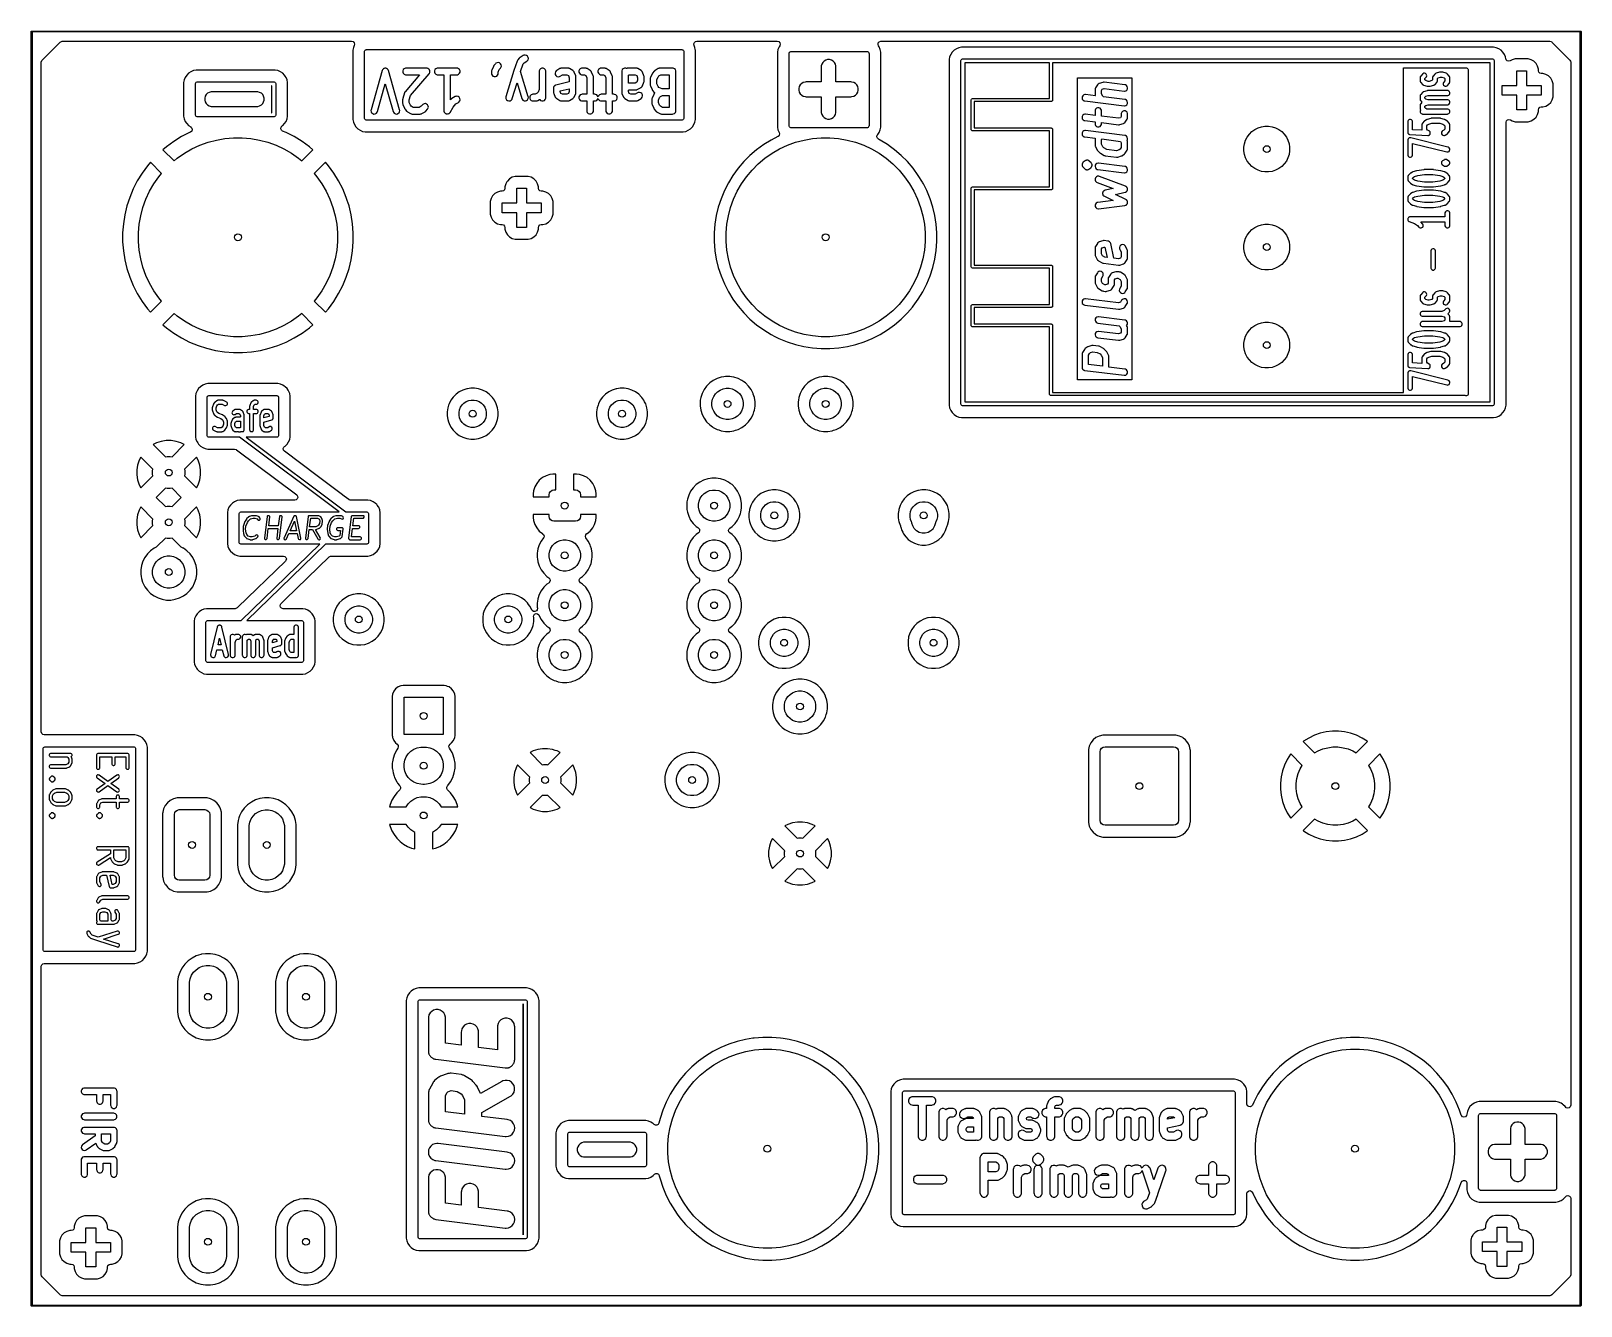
# Model space of a CAD drawing. Extents: x 2.78 to 5.89, y -4.63 to -2.07.
import ezdxf

# ---------------------------------------------------------------- set-up
doc = ezdxf.new("R2010")
doc.units = 0
doc.header["$MEASUREMENT"] = 0
doc.layers.add('BLACK', color=7, linetype='CONTINUOUS')

msp = doc.modelspace()

# ---------------------------------------------------------------- linework, layer by layer
at = {"layer": 'BLACK', "linetype": 'CONTINUOUS'}
for p, q in [((2.7781, -2.0689), (2.7782, -2.0686)), ((2.7781, -4.628), (2.7781, -2.0689)), ((2.7782, -2.0686), (2.7787, -2.068)), ((2.7787, -2.068), (2.7791, -2.068)), ((2.7791, -2.068), (5.8893, -2.068)), ((2.7801, -2.0699), (2.7801, -4.627)), ((5.8883, -2.0699), (2.7801, -2.0699)), ((5.8883, -4.627), (5.8883, -2.0699)), ((5.8893, -2.068), (5.8897, -2.068)), ((5.8897, -2.068), (5.8902, -2.0686)), ((5.8902, -2.0686), (5.8903, -2.0689)), ((5.8903, -2.0689), (5.8903, -4.628)), ((2.8005, -2.1263), (2.8364, -2.0904)), ((2.8364, -2.0904), (2.839, -2.0888)), ((2.839, -2.0888), (2.8405, -2.0886)), ((2.8405, -2.0886), (3.4218, -2.0886)), ((3.4218, -2.0886), (3.4247, -2.0894)), ((3.4253, -2.1013), (3.4243, -2.1066)), ((3.4243, -2.1066), (3.4243, -2.2458)), ((3.4247, -2.0894), (3.4269, -2.0916)), ((3.4272, -2.0968), (3.4253, -2.1013)), ((3.4269, -2.0916), (3.4276, -2.0945)), ((3.4276, -2.0945), (3.4272, -2.0968)), ((3.4479, -2.1093), (3.448, -2.1086)), ((3.4479, -2.2431), (3.4479, -2.1093)), ((3.448, -2.1086), (3.4486, -2.1072)), ((3.4486, -2.1072), (3.4496, -2.1061)), ((3.4496, -2.1061), (3.4511, -2.1055)), ((3.4511, -2.1055), (3.4518, -2.1054)), ((3.4518, -2.1054), (4.0847, -2.1054)), ((4.0847, -2.1054), (4.0855, -2.1055)), ((4.0855, -2.1055), (4.0869, -2.1061)), ((4.0869, -2.1061), (4.088, -2.1072)), ((4.088, -2.1072), (4.0886, -2.1086)), ((4.0886, -2.1086), (4.0887, -2.1093)), ((4.0887, -2.1093), (4.0887, -2.2431)), ((4.109, -2.0937), (4.1101, -2.0909)), ((4.1094, -2.0968), (4.109, -2.0937)), ((4.1112, -2.1013), (4.1094, -2.0968)), ((4.1101, -2.0909), (4.1125, -2.0891)), ((4.1119, -2.1049), (4.1112, -2.1013)), ((4.1123, -2.1066), (4.1119, -2.1049)), ((4.1123, -2.2458), (4.1123, -2.1066)), ((4.1123, -2.1066), (4.1123, -2.1066)), ((4.1125, -2.0891), (4.1148, -2.0886)), ((4.1148, -2.0886), (4.2765, -2.0886)), ((4.2765, -2.0886), (4.2795, -2.0894)), ((4.2779, -2.1049), (4.2769, -2.1102)), ((4.2769, -2.1102), (4.2769, -2.2613)), ((4.28, -2.0999), (4.2779, -2.1049)), ((4.2779, -2.1049), (4.2779, -2.1049)), ((4.2795, -2.0894), (4.2816, -2.0916)), ((4.2814, -2.0978), (4.28, -2.0999)), ((4.28, -2.0999), (4.28, -2.0999)), ((4.2816, -2.0974), (4.2814, -2.0978)), ((4.2816, -2.0916), (4.2824, -2.0945)), ((4.2824, -2.0945), (4.2816, -2.0974)), ((4.3005, -2.1129), (4.3006, -2.1122)), ((4.3005, -2.2586), (4.3005, -2.1129)), ((4.3006, -2.1122), (4.3012, -2.1108)), ((4.3012, -2.1108), (4.3023, -2.1097)), ((4.3023, -2.1097), (4.3037, -2.1091)), ((4.3037, -2.1091), (4.3045, -2.109)), ((4.3045, -2.109), (4.4567, -2.109)), ((4.4567, -2.109), (4.4575, -2.1091)), ((4.4575, -2.1091), (4.4589, -2.1097)), ((4.4589, -2.1097), (4.46, -2.1108)), ((4.46, -2.1108), (4.4606, -2.1122)), ((4.4606, -2.1122), (4.4607, -2.1129)), ((4.4607, -2.1129), (4.4607, -2.2586)), ((4.4788, -2.0949), (4.4794, -2.0919)), ((4.4798, -2.0978), (4.4788, -2.0949)), ((4.4794, -2.0919), (4.4814, -2.0896)), ((4.4812, -2.0999), (4.4798, -2.0978)), ((4.4832, -2.1049), (4.4812, -2.0999)), ((4.4812, -2.0999), (4.4812, -2.0999)), ((4.4812, -2.0999), (4.4812, -2.0999)), ((4.4814, -2.0896), (4.4843, -2.0887)), ((4.4843, -2.1102), (4.4832, -2.1049)), ((4.4843, -2.0887), (4.4846, -2.0886)), ((4.4843, -2.1253), (4.4843, -2.1102)), ((4.4846, -2.0886), (5.8278, -2.0886)), ((4.6247, -2.1149), (4.6226, -2.12)), ((4.6277, -2.1104), (4.6247, -2.1149)), ((4.6247, -2.1149), (4.6247, -2.1149)), ((4.6316, -2.1066), (4.6277, -2.1104)), ((4.6277, -2.1104), (4.6277, -2.1104)), ((4.6361, -2.1036), (4.6316, -2.1066)), ((4.6316, -2.1066), (4.6316, -2.1066)), ((4.6411, -2.1015), (4.6361, -2.1036)), ((4.6361, -2.1036), (4.6361, -2.1036)), ((4.6464, -2.1004), (4.6411, -2.1015)), ((4.6411, -2.1015), (4.6411, -2.1015)), ((4.6519, -2.1004), (4.6464, -2.1004)), ((5.7149, -2.1004), (4.6519, -2.1004)), ((5.7202, -2.1015), (5.7149, -2.1004)), ((5.7252, -2.1036), (5.7202, -2.1015)), ((5.7202, -2.1015), (5.7202, -2.1015)), ((5.7297, -2.1066), (5.7252, -2.1036)), ((5.7252, -2.1036), (5.7252, -2.1036)), ((5.7336, -2.1104), (5.7297, -2.1066)), ((5.7297, -2.1066), (5.7297, -2.1066)), ((5.7366, -2.1149), (5.7336, -2.1104)), ((5.7336, -2.1104), (5.7336, -2.1104)), ((5.7387, -2.12), (5.7366, -2.1149)), ((5.7366, -2.1149), (5.7366, -2.1149)), ((5.8278, -2.0886), (5.8308, -2.0894)), ((5.8308, -2.0894), (5.832, -2.0904)), ((5.832, -2.0904), (5.8679, -2.1263)), ((2.7988, -2.1304), (2.7996, -2.1275)), ((2.7988, -2.4732), (2.7988, -2.1304)), ((2.7996, -2.1275), (2.8005, -2.1263)), ((3.1094, -2.1465), (3.1041, -2.1476)), ((3.1149, -2.1465), (3.1094, -2.1465)), ((3.2685, -2.1465), (3.1149, -2.1465)), ((3.2738, -2.1476), (3.2685, -2.1465)), ((3.4832, -2.1473), (3.4831, -2.1475)), ((3.4833, -2.1471), (3.4832, -2.1473)), ((3.4832, -2.1473), (3.4832, -2.1473)), ((3.4836, -2.1463), (3.4833, -2.1471)), ((3.4841, -2.1457), (3.4836, -2.1463)), ((3.4845, -2.145), (3.4841, -2.1457)), ((3.4849, -2.1447), (3.4845, -2.145)), ((3.4852, -2.1442), (3.4849, -2.1447)), ((3.4859, -2.1439), (3.4852, -2.1442)), ((3.4865, -2.1434), (3.4859, -2.1439)), ((3.487, -2.1432), (3.4865, -2.1434)), ((3.4875, -2.143), (3.487, -2.1432)), ((3.4883, -2.1429), (3.4875, -2.143)), ((3.489, -2.1427), (3.4883, -2.1429)), ((3.4895, -2.1427), (3.489, -2.1427)), ((3.4901, -2.1427), (3.4895, -2.1427)), ((3.4908, -2.1429), (3.4901, -2.1427)), ((3.4916, -2.143), (3.4908, -2.1429)), ((3.4921, -2.1432), (3.4916, -2.143)), ((3.4926, -2.1434), (3.4921, -2.1432)), ((3.4932, -2.1439), (3.4926, -2.1434)), ((3.4939, -2.1442), (3.4932, -2.1439)), ((3.4942, -2.1447), (3.4939, -2.1442)), ((3.4946, -2.145), (3.4942, -2.1447)), ((3.495, -2.1457), (3.4946, -2.145)), ((3.4955, -2.1463), (3.495, -2.1457)), ((3.4958, -2.1471), (3.4955, -2.1463)), ((3.4959, -2.1473), (3.4958, -2.1471)), ((3.496, -2.1475), (3.4959, -2.1473)), ((3.4959, -2.1473), (3.4959, -2.1473)), ((3.5254, -2.1456), (3.5244, -2.148)), ((3.5273, -2.1438), (3.5254, -2.1456)), ((3.5297, -2.1428), (3.5273, -2.1438)), ((3.531, -2.1426), (3.5297, -2.1428)), ((3.5724, -2.1426), (3.531, -2.1426)), ((3.573, -2.1427), (3.5724, -2.1426)), ((3.5732, -2.1427), (3.573, -2.1427)), ((3.5733, -2.1427), (3.5732, -2.1427)), ((3.5737, -2.1428), (3.5733, -2.1427)), ((3.5747, -2.1432), (3.5737, -2.1428)), ((3.5757, -2.1435), (3.5747, -2.1432)), ((3.5759, -2.1437), (3.5757, -2.1435)), ((3.5761, -2.1438), (3.5759, -2.1437)), ((3.5769, -2.1445), (3.5761, -2.1438)), ((3.5777, -2.1452), (3.5769, -2.1445)), ((3.5778, -2.1454), (3.5777, -2.1452)), ((3.578, -2.1456), (3.5778, -2.1454)), ((3.5784, -2.1466), (3.578, -2.1456)), ((3.5789, -2.1475), (3.5784, -2.1466)), ((3.5892, -2.1456), (3.5882, -2.148)), ((3.591, -2.1438), (3.5892, -2.1456)), ((3.5934, -2.1428), (3.591, -2.1438)), ((3.5947, -2.1426), (3.5934, -2.1428)), ((3.633, -2.1426), (3.5947, -2.1426)), ((3.6343, -2.1428), (3.633, -2.1426)), ((3.6367, -2.1438), (3.6343, -2.1428)), ((3.6385, -2.1456), (3.6367, -2.1438)), ((3.6395, -2.148), (3.6385, -2.1456)), ((3.7033, -2.1467), (3.7029, -2.148)), ((3.7065, -2.1392), (3.7033, -2.1467)), ((3.7067, -2.1387), (3.7065, -2.1392)), ((3.7068, -2.1386), (3.7067, -2.1387)), ((3.707, -2.1383), (3.7068, -2.1386)), ((3.7071, -2.1381), (3.707, -2.1383)), ((3.7072, -2.1379), (3.7071, -2.1381)), ((3.7075, -2.1375), (3.7072, -2.1379)), ((3.7107, -2.1337), (3.7075, -2.1375)), ((3.7117, -2.1328), (3.7107, -2.1337)), ((3.714, -2.1316), (3.7117, -2.1328)), ((3.7166, -2.1314), (3.714, -2.1316)), ((3.7162, -2.1507), (3.7184, -2.1454)), ((3.7191, -2.1322), (3.7166, -2.1314)), ((3.7184, -2.1454), (3.7209, -2.1424)), ((3.7211, -2.1339), (3.7191, -2.1322)), ((3.7209, -2.1424), (3.7217, -2.1413)), ((3.7223, -2.1362), (3.7211, -2.1339)), ((3.7217, -2.1413), (3.7225, -2.1388)), ((3.7225, -2.1388), (3.7223, -2.1362)), ((3.7477, -2.1474), (3.7317, -2.1999)), ((3.7541, -2.1284), (3.7477, -2.1472)), ((3.7477, -2.1472), (3.7477, -2.1473)), ((3.7477, -2.1473), (3.7477, -2.1474)), ((3.7546, -2.1274), (3.7541, -2.1284)), ((3.7547, -2.1272), (3.7546, -2.1273)), ((3.7546, -2.1273), (3.7546, -2.1273)), ((3.7546, -2.1273), (3.7546, -2.1274)), ((3.7554, -2.1262), (3.7547, -2.1272)), ((3.7547, -2.1272), (3.7547, -2.1272)), ((3.7585, -2.1225), (3.7554, -2.1262)), ((3.7591, -2.122), (3.7585, -2.1225)), ((3.7592, -2.1218), (3.7591, -2.122)), ((3.7593, -2.1217), (3.7592, -2.1218)), ((3.7595, -2.1216), (3.7593, -2.1217)), ((3.7596, -2.1215), (3.7595, -2.1216)), ((3.7602, -2.1211), (3.7596, -2.1215)), ((3.7666, -2.1173), (3.7602, -2.1211)), ((3.7611, -2.1494), (3.7664, -2.1339)), ((3.7664, -2.1339), (3.768, -2.132)), ((3.7678, -2.1168), (3.7666, -2.1173)), ((3.7704, -2.1164), (3.7678, -2.1168)), ((3.768, -2.132), (3.7734, -2.1288)), ((3.7729, -2.1171), (3.7704, -2.1164)), ((3.775, -2.1186), (3.7729, -2.1171)), ((3.7734, -2.1288), (3.7745, -2.1281)), ((3.7745, -2.1281), (3.776, -2.126)), ((3.7763, -2.1209), (3.775, -2.1186)), ((3.776, -2.126), (3.7767, -2.1235)), ((3.7767, -2.1235), (3.7763, -2.1209)), ((3.7995, -2.1456), (3.7985, -2.148)), ((3.8014, -2.1438), (3.7995, -2.1456)), ((3.8038, -2.1428), (3.8014, -2.1438)), ((3.8064, -2.1428), (3.8038, -2.1428)), ((3.8088, -2.1438), (3.8064, -2.1428)), ((3.8106, -2.1456), (3.8088, -2.1438)), ((3.8116, -2.148), (3.8106, -2.1456)), ((3.8336, -2.1473), (3.8325, -2.1481)), ((3.8399, -2.1436), (3.8336, -2.1473)), ((3.8411, -2.143), (3.8399, -2.1436)), ((3.8416, -2.1429), (3.8411, -2.143)), ((3.842, -2.1428), (3.8416, -2.1429)), ((3.8433, -2.1426), (3.842, -2.1428)), ((3.8561, -2.1426), (3.8433, -2.1426)), ((3.8574, -2.1428), (3.8561, -2.1426)), ((3.8578, -2.1429), (3.8574, -2.1428)), ((3.8583, -2.143), (3.8578, -2.1429)), ((3.8595, -2.1436), (3.8583, -2.143)), ((3.8658, -2.1473), (3.8595, -2.1436)), ((3.866, -2.1474), (3.8658, -2.1473)), ((3.8792, -2.1456), (3.8782, -2.148)), ((3.881, -2.1438), (3.8792, -2.1456)), ((3.8834, -2.1428), (3.881, -2.1438)), ((3.8848, -2.1426), (3.8834, -2.1428)), ((3.8911, -2.1426), (3.8848, -2.1426)), ((3.8924, -2.1428), (3.8911, -2.1426)), ((3.8929, -2.1429), (3.8924, -2.1428)), ((3.8933, -2.143), (3.8929, -2.1429)), ((3.8945, -2.1436), (3.8933, -2.143)), ((3.9009, -2.1473), (3.8945, -2.1436)), ((3.9011, -2.1474), (3.9009, -2.1473)), ((3.9174, -2.1456), (3.9164, -2.148)), ((3.9193, -2.1438), (3.9174, -2.1456)), ((3.9217, -2.1428), (3.9193, -2.1438)), ((3.923, -2.1426), (3.9217, -2.1428)), ((3.9294, -2.1426), (3.923, -2.1426)), ((3.9307, -2.1428), (3.9294, -2.1426)), ((3.9311, -2.1429), (3.9307, -2.1428)), ((3.9316, -2.143), (3.9311, -2.1429)), ((3.9328, -2.1436), (3.9316, -2.143)), ((3.9391, -2.1473), (3.9328, -2.1436)), ((3.9393, -2.1474), (3.9391, -2.1473)), ((3.9652, -2.1456), (3.9642, -2.148)), ((3.9671, -2.1438), (3.9652, -2.1456)), ((3.9695, -2.1428), (3.9671, -2.1438)), ((3.9721, -2.1428), (3.9695, -2.1428)), ((3.9739, -2.1435), (3.9721, -2.1428)), ((3.975, -2.143), (3.9739, -2.1435)), ((3.9754, -2.1429), (3.975, -2.143)), ((3.9759, -2.1428), (3.9754, -2.1429)), ((3.9772, -2.1426), (3.9759, -2.1428)), ((3.9931, -2.1426), (3.9772, -2.1426)), ((3.9944, -2.1428), (3.9931, -2.1426)), ((3.9949, -2.1429), (3.9944, -2.1428)), ((3.9953, -2.143), (3.9949, -2.1429)), ((3.9965, -2.1436), (3.9953, -2.143)), ((4.0029, -2.1473), (3.9965, -2.1436)), ((4.0031, -2.1474), (4.0029, -2.1473)), ((4.0312, -2.1473), (4.0305, -2.1478)), ((4.0375, -2.1436), (4.0312, -2.1473)), ((4.0387, -2.143), (4.0375, -2.1436)), ((4.0392, -2.1429), (4.0387, -2.143)), ((4.0396, -2.1428), (4.0392, -2.1429)), ((4.0409, -2.1426), (4.0396, -2.1428)), ((4.0664, -2.1426), (4.0409, -2.1426)), ((4.0677, -2.1428), (4.0664, -2.1426)), ((4.0701, -2.1438), (4.0677, -2.1428)), ((4.072, -2.1456), (4.0701, -2.1438)), ((4.073, -2.148), (4.072, -2.1456)), ((4.3648, -2.1382), (4.3647, -2.1401)), ((4.3647, -2.1401), (4.3647, -2.1704)), ((4.3658, -2.1345), (4.3648, -2.1382)), ((4.3677, -2.1311), (4.3658, -2.1345)), ((4.3705, -2.1284), (4.3677, -2.1311)), ((4.3738, -2.1265), (4.3705, -2.1284)), ((4.3775, -2.1255), (4.3738, -2.1265)), ((4.3814, -2.1255), (4.3775, -2.1255)), ((4.3851, -2.1265), (4.3814, -2.1255)), ((4.3884, -2.1284), (4.3851, -2.1265)), ((4.3912, -2.1311), (4.3884, -2.1284)), ((4.3931, -2.1345), (4.3912, -2.1311)), ((4.3941, -2.1382), (4.3931, -2.1345)), ((4.3942, -2.1401), (4.3941, -2.1382)), ((4.3942, -2.1704), (4.3942, -2.1401)), ((4.4843, -2.2613), (4.4843, -2.1253)), ((4.6226, -2.12), (4.6216, -2.1253)), ((4.6216, -2.1253), (4.6216, -2.8197)), ((4.6226, -2.12), (4.6226, -2.12)), ((4.6452, -2.128), (4.6453, -2.1272)), ((4.6452, -2.817), (4.6452, -2.128)), ((4.6453, -2.1272), (4.6459, -2.1258)), ((4.6459, -2.1258), (4.647, -2.1247)), ((4.647, -2.1247), (4.6484, -2.1241)), ((4.6484, -2.1241), (4.6491, -2.1241)), ((4.6491, -2.1241), (5.7121, -2.1241)), ((4.8234, -2.1319), (4.6531, -2.1319)), ((4.6531, -2.1319), (4.6531, -2.813)), ((4.8234, -2.2038), (4.8234, -2.1319)), ((4.8293, -2.1319), (4.8293, -2.2067)), ((5.7082, -2.1319), (4.8293, -2.1319)), ((5.534, -2.7942), (5.534, -2.1423)), ((5.534, -2.1423), (5.6601, -2.1423)), ((5.6601, -2.1423), (5.6601, -2.1423)), ((5.6601, -2.1423), (5.6605, -2.1423)), ((5.6605, -2.1423), (5.662, -2.1429)), ((5.662, -2.1429), (5.663, -2.144)), ((5.663, -2.144), (5.6636, -2.1454)), ((5.6636, -2.1454), (5.6637, -2.1462)), ((5.6637, -2.1462), (5.6637, -2.7972)), ((5.7082, -2.813), (5.7082, -2.1319)), ((5.7121, -2.1241), (5.7129, -2.1241)), ((5.7129, -2.1241), (5.7143, -2.1247)), ((5.7143, -2.1247), (5.7154, -2.1258)), ((5.7154, -2.1258), (5.716, -2.1272)), ((5.716, -2.1272), (5.7161, -2.128)), ((5.7161, -2.128), (5.7161, -2.817)), ((5.7395, -2.1241), (5.7387, -2.12)), ((5.7387, -2.12), (5.7387, -2.12)), ((5.7401, -2.1259), (5.7395, -2.1241)), ((5.7423, -2.128), (5.7401, -2.1259)), ((5.7452, -2.1288), (5.7423, -2.128)), ((5.7482, -2.128), (5.7452, -2.1288)), ((5.7522, -2.1257), (5.7482, -2.128)), ((5.7582, -2.124), (5.7522, -2.1257)), ((5.7645, -2.124), (5.7582, -2.124)), ((5.7841, -2.124), (5.7645, -2.124)), ((5.7902, -2.1257), (5.7841, -2.124)), ((5.7956, -2.1288), (5.7902, -2.1257)), ((5.8, -2.1332), (5.7956, -2.1288)), ((5.8031, -2.1386), (5.8, -2.1332)), ((5.8047, -2.1446), (5.8031, -2.1386)), ((5.8047, -2.1477), (5.8047, -2.1446)), ((5.8047, -2.1446), (5.8047, -2.1446)), ((5.8679, -2.1263), (5.8694, -2.1289)), ((5.8694, -2.1289), (5.8696, -2.1304)), ((5.8696, -2.1304), (5.8696, -4.2257)), ((3.0856, -2.1661), (3.0846, -2.1714)), ((3.0846, -2.1714), (3.0846, -2.2391)), ((3.0877, -2.1611), (3.0856, -2.1661)), ((3.0856, -2.1661), (3.0856, -2.1661)), ((3.0907, -2.1565), (3.0877, -2.1611)), ((3.0877, -2.1611), (3.0877, -2.1611)), ((3.0946, -2.1527), (3.0907, -2.1565)), ((3.0907, -2.1565), (3.0907, -2.1565)), ((3.0991, -2.1497), (3.0946, -2.1527)), ((3.0946, -2.1527), (3.0946, -2.1527)), ((3.1041, -2.1476), (3.0991, -2.1497)), ((3.0991, -2.1497), (3.0991, -2.1497)), ((3.1041, -2.1476), (3.1041, -2.1476)), ((3.1082, -2.1741), (3.1083, -2.1734)), ((3.1082, -2.2364), (3.1082, -2.1741)), ((3.1083, -2.1734), (3.1089, -2.1719)), ((3.1089, -2.1719), (3.11, -2.1709)), ((3.11, -2.1709), (3.1114, -2.1703)), ((3.1114, -2.1703), (3.1121, -2.1702)), ((3.1121, -2.1702), (3.2658, -2.1702)), ((3.261, -2.1781), (3.261, -2.2325)), ((3.2619, -2.1781), (3.261, -2.1781)), ((3.2619, -2.2325), (3.2619, -2.1781)), ((3.2658, -2.1702), (3.2666, -2.1703)), ((3.2666, -2.1703), (3.268, -2.1709)), ((3.268, -2.1709), (3.2691, -2.1719)), ((3.2691, -2.1719), (3.2697, -2.1734)), ((3.2697, -2.1734), (3.2697, -2.1741)), ((3.2697, -2.1741), (3.2697, -2.2364)), ((3.2789, -2.1497), (3.2738, -2.1476)), ((3.2738, -2.1476), (3.2738, -2.1476)), ((3.2834, -2.1527), (3.2789, -2.1497)), ((3.2789, -2.1497), (3.2789, -2.1497)), ((3.2872, -2.1565), (3.2834, -2.1527)), ((3.2834, -2.1527), (3.2834, -2.1527)), ((3.2885, -2.1585), (3.2872, -2.1565)), ((3.2872, -2.1565), (3.2872, -2.1565)), ((3.2902, -2.1611), (3.2885, -2.1585)), ((3.2923, -2.1661), (3.2902, -2.1611)), ((3.2934, -2.1714), (3.2923, -2.1661)), ((3.2934, -2.2391), (3.2934, -2.1714)), ((3.4831, -2.1475), (3.4608, -2.2262)), ((3.4737, -2.2299), (3.4895, -2.1739)), ((3.4895, -2.1739), (3.5054, -2.2299)), ((3.5183, -2.2262), (3.496, -2.1475)), ((3.5244, -2.148), (3.5244, -2.1506)), ((3.5244, -2.1506), (3.5254, -2.153)), ((3.5254, -2.153), (3.5273, -2.1549)), ((3.5273, -2.1549), (3.5297, -2.1559)), ((3.5579, -2.156), (3.5291, -2.19)), ((3.5297, -2.1559), (3.531, -2.156)), ((3.531, -2.156), (3.5579, -2.156)), ((3.5402, -2.1975), (3.5775, -2.1537)), ((3.5775, -2.1537), (3.5779, -2.1532)), ((3.5779, -2.1532), (3.578, -2.153)), ((3.578, -2.1529), (3.5783, -2.1526)), ((3.578, -2.153), (3.578, -2.1529)), ((3.5783, -2.1526), (3.5786, -2.1516)), ((3.5786, -2.1516), (3.579, -2.1506)), ((3.5789, -2.1478), (3.5789, -2.1475)), ((3.579, -2.148), (3.5789, -2.1478)), ((3.579, -2.1491), (3.579, -2.148)), ((3.5791, -2.1501), (3.579, -2.1491)), ((3.579, -2.1504), (3.5791, -2.1501)), ((3.579, -2.1506), (3.579, -2.1504)), ((3.5882, -2.148), (3.5882, -2.1506)), ((3.5882, -2.1506), (3.5892, -2.153)), ((3.5892, -2.153), (3.591, -2.1549)), ((3.591, -2.1549), (3.5934, -2.1559)), ((3.5934, -2.1559), (3.5947, -2.156)), ((3.5947, -2.156), (3.6072, -2.156)), ((3.6072, -2.156), (3.6072, -2.2281)), ((3.6205, -2.2061), (3.6205, -2.156)), ((3.6205, -2.156), (3.633, -2.156)), ((3.633, -2.156), (3.6343, -2.1559)), ((3.6343, -2.1559), (3.6367, -2.1549)), ((3.6367, -2.1549), (3.6385, -2.153)), ((3.6385, -2.153), (3.6395, -2.1506)), ((3.6395, -2.1506), (3.6395, -2.148)), ((3.7029, -2.148), (3.7028, -2.1493)), ((3.7028, -2.1493), (3.7028, -2.1531)), ((3.7028, -2.1531), (3.7029, -2.1544)), ((3.7029, -2.148), (3.7029, -2.148)), ((3.7029, -2.148), (3.7029, -2.148)), ((3.7029, -2.1544), (3.7039, -2.1568)), ((3.7039, -2.1568), (3.7057, -2.1586)), ((3.7057, -2.1586), (3.7082, -2.1596)), ((3.7082, -2.1596), (3.7108, -2.1596)), ((3.7108, -2.1596), (3.7132, -2.1586)), ((3.7132, -2.1586), (3.715, -2.1568)), ((3.715, -2.1568), (3.716, -2.1544)), ((3.716, -2.1544), (3.7162, -2.1531)), ((3.7162, -2.1531), (3.7162, -2.1507)), ((3.7445, -2.2038), (3.7541, -2.1724)), ((3.7541, -2.1724), (3.7636, -2.2038)), ((3.7764, -2.1999), (3.7611, -2.1494)), ((3.7985, -2.148), (3.7984, -2.1493)), ((3.7984, -2.1493), (3.7984, -2.1855)), ((3.8118, -2.1493), (3.8116, -2.148)), ((3.8118, -2.2018), (3.8118, -2.1493)), ((3.8289, -2.1785), (3.8286, -2.179)), ((3.8295, -2.1781), (3.8289, -2.1785)), ((3.83, -2.1775), (3.8295, -2.1781)), ((3.8305, -2.1773), (3.83, -2.1775)), ((3.8309, -2.1502), (3.8303, -2.1527)), ((3.8303, -2.1527), (3.8306, -2.1553)), ((3.831, -2.177), (3.8305, -2.1773)), ((3.8306, -2.1553), (3.8319, -2.1575)), ((3.8325, -2.1481), (3.8309, -2.1502)), ((3.8322, -2.1766), (3.831, -2.177)), ((3.8319, -2.1575), (3.834, -2.1591)), ((3.8589, -2.1703), (3.8322, -2.1766)), ((3.834, -2.1591), (3.8366, -2.1598)), ((3.8366, -2.1598), (3.8391, -2.1594)), ((3.8391, -2.1594), (3.8403, -2.1588)), ((3.8403, -2.1588), (3.8451, -2.156)), ((3.8451, -2.156), (3.8542, -2.156)), ((3.8542, -2.156), (3.8571, -2.1577)), ((3.8571, -2.1577), (3.8589, -2.1619)), ((3.8589, -2.1619), (3.8589, -2.1703)), ((3.8661, -2.1475), (3.866, -2.1474)), ((3.8662, -2.1476), (3.8661, -2.1475)), ((3.8669, -2.1481), (3.8662, -2.1476)), ((3.8674, -2.1487), (3.8669, -2.1481)), ((3.868, -2.1493), (3.8674, -2.1487)), ((3.8684, -2.15), (3.868, -2.1493)), ((3.8685, -2.1502), (3.8684, -2.15)), ((3.8685, -2.1503), (3.8685, -2.1502)), ((3.8686, -2.1505), (3.8685, -2.1503)), ((3.8718, -2.158), (3.8686, -2.1505)), ((3.8722, -2.1592), (3.8718, -2.158)), ((3.8722, -2.1593), (3.8722, -2.1592)), ((3.8722, -2.1592), (3.8722, -2.1592)), ((3.8723, -2.1606), (3.8722, -2.1593)), ((3.8723, -2.1906), (3.8723, -2.1606)), ((3.8782, -2.148), (3.8782, -2.1506)), ((3.8782, -2.1506), (3.8792, -2.153)), ((3.8792, -2.153), (3.881, -2.1549)), ((3.881, -2.1549), (3.8834, -2.1559)), ((3.8834, -2.1559), (3.8848, -2.156)), ((3.8848, -2.156), (3.8893, -2.156)), ((3.8893, -2.156), (3.8922, -2.1577)), ((3.8922, -2.1577), (3.894, -2.1619)), ((3.894, -2.1619), (3.894, -2.1951)), ((3.9012, -2.1475), (3.9011, -2.1474)), ((3.9013, -2.1476), (3.9012, -2.1475)), ((3.902, -2.1481), (3.9013, -2.1476)), ((3.9024, -2.1487), (3.902, -2.1481)), ((3.903, -2.1493), (3.9024, -2.1487)), ((3.9034, -2.15), (3.903, -2.1493)), ((3.9035, -2.1502), (3.9034, -2.15)), ((3.9035, -2.1503), (3.9035, -2.1502)), ((3.9037, -2.1505), (3.9035, -2.1503)), ((3.9068, -2.158), (3.9037, -2.1505)), ((3.9072, -2.1592), (3.9068, -2.158)), ((3.9073, -2.1593), (3.9072, -2.1592)), ((3.9072, -2.1592), (3.9072, -2.1592)), ((3.9074, -2.1606), (3.9073, -2.1593)), ((3.9074, -2.1951), (3.9074, -2.1606)), ((3.9164, -2.148), (3.9164, -2.1506)), ((3.9164, -2.1506), (3.9174, -2.153)), ((3.9174, -2.153), (3.9193, -2.1549)), ((3.9193, -2.1549), (3.9217, -2.1559)), ((3.9217, -2.1559), (3.923, -2.156)), ((3.923, -2.156), (3.9275, -2.156)), ((3.9275, -2.156), (3.9304, -2.1577)), ((3.9304, -2.1577), (3.9322, -2.1619)), ((3.9322, -2.1619), (3.9322, -2.1951)), ((3.9394, -2.1475), (3.9393, -2.1474)), ((3.9395, -2.1476), (3.9394, -2.1475)), ((3.9402, -2.1481), (3.9395, -2.1476)), ((3.9407, -2.1487), (3.9402, -2.1481)), ((3.9413, -2.1493), (3.9407, -2.1487)), ((3.9417, -2.15), (3.9413, -2.1493)), ((3.9418, -2.1502), (3.9417, -2.15)), ((3.9418, -2.1503), (3.9418, -2.1502)), ((3.9419, -2.1505), (3.9418, -2.1503)), ((3.9451, -2.158), (3.9419, -2.1505)), ((3.9455, -2.1592), (3.9451, -2.158)), ((3.9455, -2.1593), (3.9455, -2.1592)), ((3.9455, -2.1592), (3.9455, -2.1592)), ((3.9456, -2.1606), (3.9455, -2.1593)), ((3.9456, -2.1951), (3.9456, -2.1606)), ((3.9642, -2.148), (3.9641, -2.1493)), ((3.9641, -2.1493), (3.9641, -2.1906)), ((3.9775, -2.1569), (3.979, -2.156)), ((3.9775, -2.1726), (3.9775, -2.1569)), ((3.9913, -2.1726), (3.9775, -2.1726)), ((3.979, -2.156), (3.9913, -2.156)), ((3.9913, -2.156), (3.9942, -2.1577)), ((3.9942, -2.1709), (3.9913, -2.1726)), ((3.9942, -2.1577), (3.996, -2.1619)), ((3.996, -2.1667), (3.9942, -2.1709)), ((3.996, -2.1619), (3.996, -2.1667)), ((4.0032, -2.1475), (4.0031, -2.1474)), ((4.0033, -2.1476), (4.0032, -2.1475)), ((4.0039, -2.1481), (4.0033, -2.1476)), ((4.0044, -2.1487), (4.0039, -2.1481)), ((4.005, -2.1493), (4.0044, -2.1487)), ((4.0054, -2.15), (4.005, -2.1493)), ((4.0055, -2.1502), (4.0054, -2.15)), ((4.0054, -2.1786), (4.0055, -2.1785)), ((4.0055, -2.1503), (4.0055, -2.1502)), ((4.0056, -2.1505), (4.0055, -2.1503)), ((4.0055, -2.1784), (4.0056, -2.1782)), ((4.0055, -2.1785), (4.0055, -2.1784)), ((4.0088, -2.158), (4.0056, -2.1505)), ((4.0056, -2.1782), (4.0088, -2.1707)), ((4.0092, -2.1592), (4.0088, -2.158)), ((4.0088, -2.1707), (4.0092, -2.1694)), ((4.0092, -2.1593), (4.0092, -2.1592)), ((4.0092, -2.1592), (4.0092, -2.1592)), ((4.0094, -2.1606), (4.0092, -2.1593)), ((4.0092, -2.1694), (4.0094, -2.1681)), ((4.0092, -2.1694), (4.0092, -2.1694)), ((4.0092, -2.1694), (4.0092, -2.1694)), ((4.0094, -2.1681), (4.0094, -2.1606)), ((4.0216, -2.163), (4.0215, -2.1643)), ((4.0215, -2.1643), (4.0215, -2.1756)), ((4.0215, -2.1756), (4.0216, -2.1769)), ((4.022, -2.1617), (4.0216, -2.163)), ((4.0216, -2.163), (4.0216, -2.163)), ((4.0216, -2.163), (4.0216, -2.163)), ((4.0216, -2.1769), (4.0216, -2.1769)), ((4.0216, -2.1769), (4.0216, -2.1769)), ((4.0216, -2.1769), (4.022, -2.1782)), ((4.0252, -2.1542), (4.022, -2.1617)), ((4.022, -2.1782), (4.0252, -2.1857)), ((4.0255, -2.1537), (4.0252, -2.1542)), ((4.0257, -2.1533), (4.0255, -2.1536)), ((4.0255, -2.1536), (4.0255, -2.1537)), ((4.0258, -2.1531), (4.0257, -2.1533)), ((4.0259, -2.1529), (4.0258, -2.1531)), ((4.0263, -2.1525), (4.0259, -2.1529)), ((4.0294, -2.1487), (4.0263, -2.1525)), ((4.03, -2.1482), (4.0294, -2.1487)), ((4.0301, -2.1481), (4.03, -2.1482)), ((4.0302, -2.148), (4.0301, -2.1481)), ((4.0304, -2.1478), (4.0302, -2.148)), ((4.0305, -2.1478), (4.0304, -2.1478)), ((4.0349, -2.1657), (4.0371, -2.1604)), ((4.0349, -2.1742), (4.0349, -2.1657)), ((4.0371, -2.1795), (4.0349, -2.1742)), ((4.0371, -2.1604), (4.0389, -2.1583)), ((4.0389, -2.1583), (4.0427, -2.156)), ((4.0427, -2.156), (4.0597, -2.156)), ((4.0597, -2.156), (4.0597, -2.1839)), ((4.0731, -2.1493), (4.073, -2.148)), ((4.0731, -2.2281), (4.0731, -2.1493)), ((4.3227, -2.1761), (4.3208, -2.1795)), ((4.3255, -2.1734), (4.3227, -2.1761)), ((4.3288, -2.1715), (4.3255, -2.1734)), ((4.3325, -2.1705), (4.3288, -2.1715)), ((4.3344, -2.1704), (4.3325, -2.1705)), ((4.3647, -2.1704), (4.3344, -2.1704)), ((4.4244, -2.1704), (4.3942, -2.1704)), ((4.4264, -2.1705), (4.4244, -2.1704)), ((4.4301, -2.1715), (4.4264, -2.1705)), ((4.4334, -2.1734), (4.4301, -2.1715)), ((4.4361, -2.1761), (4.4334, -2.1734)), ((4.4381, -2.1795), (4.4361, -2.1761)), ((4.8796, -2.7684), (4.8796, -2.1621)), ((4.8796, -2.1621), (4.9886, -2.1621)), ((4.9193, -2.1762), (4.9155, -2.1823)), ((4.9197, -2.1757), (4.9193, -2.1762)), ((4.9198, -2.1756), (4.9197, -2.1757)), ((4.9199, -2.1755), (4.9198, -2.1756)), ((4.9201, -2.1752), (4.9199, -2.1755)), ((4.9209, -2.1746), (4.9201, -2.1752)), ((4.9217, -2.174), (4.9209, -2.1746)), ((4.922, -2.1738), (4.9217, -2.174)), ((4.9221, -2.1738), (4.922, -2.1738)), ((4.9222, -2.1737), (4.9221, -2.1738)), ((4.9228, -2.1735), (4.9222, -2.1737)), ((4.9303, -2.1711), (4.9228, -2.1735)), ((4.9316, -2.1709), (4.9303, -2.1711)), ((4.9317, -2.1709), (4.9316, -2.1709)), ((4.9318, -2.1708), (4.9317, -2.1709)), ((4.933, -2.1709), (4.9318, -2.1708)), ((4.9743, -2.176), (4.933, -2.1709)), ((4.9755, -2.1763), (4.9743, -2.176)), ((4.9777, -2.1775), (4.9755, -2.1763)), ((4.9792, -2.1795), (4.9777, -2.1775)), ((4.9886, -2.1621), (4.9886, -2.7684)), ((5.5673, -2.161), (5.5672, -2.1611)), ((5.5672, -2.1611), (5.5672, -2.1612)), ((5.5672, -2.1612), (5.5672, -2.1617)), ((5.5672, -2.1617), (5.5672, -2.1679)), ((5.5672, -2.1679), (5.5672, -2.1684)), ((5.5672, -2.1684), (5.5672, -2.1685)), ((5.5672, -2.1685), (5.5673, -2.1686)), ((5.5676, -2.16), (5.5673, -2.1607)), ((5.5673, -2.1607), (5.5673, -2.161)), ((5.5673, -2.1686), (5.5673, -2.1689)), ((5.5673, -2.1689), (5.5676, -2.1696)), ((5.5678, -2.1593), (5.5676, -2.16)), ((5.5676, -2.1696), (5.5678, -2.1703)), ((5.568, -2.1591), (5.5678, -2.1593)), ((5.5678, -2.1703), (5.568, -2.1705)), ((5.5681, -2.1589), (5.568, -2.159)), ((5.568, -2.159), (5.568, -2.1591)), ((5.568, -2.1705), (5.568, -2.1706)), ((5.568, -2.1706), (5.5681, -2.1707)), ((5.5684, -2.1585), (5.5681, -2.1589)), ((5.5681, -2.1707), (5.5684, -2.1711)), ((5.572, -2.1544), (5.5684, -2.1585)), ((5.5684, -2.1711), (5.572, -2.1752)), ((5.5727, -2.1537), (5.572, -2.1544)), ((5.572, -2.1752), (5.5727, -2.1759)), ((5.5744, -2.1528), (5.5727, -2.1537)), ((5.5727, -2.1759), (5.5731, -2.1761)), ((5.5731, -2.1761), (5.5734, -2.1764)), ((5.5734, -2.1764), (5.5743, -2.1767)), ((5.5743, -2.1767), (5.5814, -2.1788)), ((5.5763, -2.1527), (5.5744, -2.1528)), ((5.5781, -2.1533), (5.5763, -2.1527)), ((5.577, -2.1635), (5.5794, -2.1608)), ((5.577, -2.1661), (5.577, -2.1635)), ((5.5785, -2.1677), (5.577, -2.1661)), ((5.5796, -2.1546), (5.5781, -2.1533)), ((5.5835, -2.1692), (5.5785, -2.1677)), ((5.5794, -2.1608), (5.58, -2.16)), ((5.5804, -2.1563), (5.5796, -2.1546)), ((5.58, -2.16), (5.5806, -2.1582)), ((5.5806, -2.1582), (5.5804, -2.1563)), ((5.5857, -2.1692), (5.5835, -2.1692)), ((5.5907, -2.1677), (5.5857, -2.1692)), ((5.5877, -2.1788), (5.5949, -2.1767)), ((5.5921, -2.1661), (5.5907, -2.1677)), ((5.5922, -2.1612), (5.5921, -2.1617)), ((5.5921, -2.1617), (5.5921, -2.1661)), ((5.5925, -2.16), (5.5922, -2.1607)), ((5.5922, -2.1607), (5.5922, -2.161)), ((5.5922, -2.161), (5.5922, -2.1611)), ((5.5922, -2.1611), (5.5922, -2.1612)), ((5.5928, -2.1593), (5.5925, -2.16)), ((5.5929, -2.1591), (5.5928, -2.1593)), ((5.593, -2.159), (5.5929, -2.1591)), ((5.5931, -2.1589), (5.593, -2.159)), ((5.5933, -2.1585), (5.5931, -2.1589)), ((5.5969, -2.1544), (5.5933, -2.1585)), ((5.5949, -2.1767), (5.5958, -2.1764)), ((5.5958, -2.1764), (5.5961, -2.1761)), ((5.5961, -2.1761), (5.5965, -2.1759)), ((5.5965, -2.1759), (5.5972, -2.1752)), ((5.5976, -2.1537), (5.5969, -2.1544)), ((5.5972, -2.1752), (5.6008, -2.1711)), ((5.598, -2.1535), (5.5976, -2.1537)), ((5.5984, -2.1532), (5.598, -2.1535)), ((5.5993, -2.1529), (5.5984, -2.1532)), ((5.6064, -2.1508), (5.5993, -2.1529)), ((5.6008, -2.1711), (5.6011, -2.1707)), ((5.6011, -2.1706), (5.6012, -2.1705)), ((5.6011, -2.1707), (5.6011, -2.1706)), ((5.6012, -2.1705), (5.6013, -2.1703)), ((5.6013, -2.1703), (5.6016, -2.1696)), ((5.6016, -2.1696), (5.6019, -2.1689)), ((5.6019, -2.1684), (5.602, -2.1679)), ((5.6019, -2.1685), (5.6019, -2.1684)), ((5.6019, -2.1686), (5.6019, -2.1685)), ((5.6019, -2.1689), (5.6019, -2.1686)), ((5.602, -2.1635), (5.6034, -2.1619)), ((5.602, -2.1679), (5.602, -2.1635)), ((5.6034, -2.1619), (5.6084, -2.1604)), ((5.6067, -2.1507), (5.6064, -2.1508)), ((5.6068, -2.1507), (5.6067, -2.1507)), ((5.6071, -2.1507), (5.6068, -2.1507)), ((5.6073, -2.1506), (5.6071, -2.1507)), ((5.6074, -2.1506), (5.6073, -2.1506)), ((5.6077, -2.1506), (5.6074, -2.1506)), ((5.6113, -2.1506), (5.6077, -2.1506)), ((5.6084, -2.1604), (5.6106, -2.1604)), ((5.6106, -2.1604), (5.6157, -2.1619)), ((5.6116, -2.1506), (5.6113, -2.1506)), ((5.6117, -2.1506), (5.6116, -2.1506)), ((5.612, -2.1507), (5.6117, -2.1506)), ((5.6123, -2.1507), (5.612, -2.1507)), ((5.6124, -2.1507), (5.6123, -2.1507)), ((5.6127, -2.1508), (5.6124, -2.1507)), ((5.6198, -2.1529), (5.6127, -2.1508)), ((5.6141, -2.1717), (5.6135, -2.1735)), ((5.6135, -2.1735), (5.6137, -2.1754)), ((5.6137, -2.1754), (5.6145, -2.1771)), ((5.6147, -2.1709), (5.6141, -2.1717)), ((5.6145, -2.1771), (5.616, -2.1784)), ((5.6171, -2.1681), (5.6147, -2.1709)), ((5.6157, -2.1619), (5.6171, -2.1635)), ((5.616, -2.1784), (5.6178, -2.179)), ((5.6171, -2.1635), (5.6171, -2.1681)), ((5.6197, -2.1788), (5.6215, -2.178)), ((5.6207, -2.1532), (5.6198, -2.1529)), ((5.621, -2.1535), (5.6207, -2.1532)), ((5.6215, -2.1537), (5.621, -2.1535)), ((5.6222, -2.1544), (5.6215, -2.1537)), ((5.6215, -2.178), (5.6222, -2.1773)), ((5.6257, -2.1585), (5.6222, -2.1544)), ((5.6222, -2.1773), (5.6257, -2.1732)), ((5.626, -2.1589), (5.6257, -2.1585)), ((5.6257, -2.1732), (5.626, -2.1728)), ((5.6261, -2.159), (5.626, -2.1589)), ((5.626, -2.1728), (5.6261, -2.1727)), ((5.6261, -2.1591), (5.6261, -2.159)), ((5.6263, -2.1593), (5.6261, -2.1591)), ((5.6261, -2.1726), (5.6263, -2.1724)), ((5.6261, -2.1727), (5.6261, -2.1726)), ((5.6265, -2.16), (5.6263, -2.1593)), ((5.6263, -2.1724), (5.6265, -2.1716)), ((5.6268, -2.1607), (5.6265, -2.16)), ((5.6265, -2.1716), (5.6268, -2.1709)), ((5.6268, -2.161), (5.6268, -2.1607)), ((5.6269, -2.1611), (5.6268, -2.161)), ((5.6268, -2.1707), (5.6269, -2.1706)), ((5.6268, -2.1709), (5.6268, -2.1707)), ((5.6269, -2.1612), (5.6269, -2.1611)), ((5.6269, -2.1617), (5.6269, -2.1612)), ((5.6269, -2.17), (5.6269, -2.1617)), ((5.6269, -2.1704), (5.6269, -2.17)), ((5.6269, -2.1706), (5.6269, -2.1704)), ((5.7318, -2.1969), (5.7318, -2.1772)), ((5.7318, -2.1772), (5.7614, -2.1772)), ((5.7614, -2.1772), (5.7614, -2.1477)), ((5.7614, -2.1477), (5.781, -2.1477)), ((5.781, -2.1477), (5.781, -2.1772)), ((5.781, -2.1772), (5.8106, -2.1772)), ((5.8055, -2.1506), (5.8047, -2.1477)), ((5.8076, -2.1528), (5.8055, -2.1506)), ((5.8105, -2.1536), (5.8076, -2.1528)), ((5.8137, -2.1536), (5.8105, -2.1536)), ((5.8106, -2.1772), (5.8106, -2.1969)), ((5.8197, -2.1552), (5.8137, -2.1536)), ((5.8251, -2.1583), (5.8197, -2.1552)), ((5.8295, -2.1627), (5.8251, -2.1583)), ((5.8326, -2.1681), (5.8295, -2.1627)), ((5.8342, -2.1741), (5.8326, -2.1681)), ((5.8342, -2.2), (5.8342, -2.1741)), ((3.1279, -2.1992), (3.1269, -2.2029)), ((3.1269, -2.2029), (3.1269, -2.2067)), ((3.1269, -2.2067), (3.1279, -2.2105)), ((3.1299, -2.1958), (3.1279, -2.1992)), ((3.1326, -2.1931), (3.1299, -2.1958)), ((3.1359, -2.1912), (3.1326, -2.1931)), ((3.1396, -2.1902), (3.1359, -2.1912)), ((3.1416, -2.19), (3.1396, -2.1902)), ((3.2316, -2.19), (3.1416, -2.19)), ((3.2335, -2.1902), (3.2316, -2.19)), ((3.2372, -2.1912), (3.2335, -2.1902)), ((3.2406, -2.1931), (3.2372, -2.1912)), ((3.2433, -2.1958), (3.2406, -2.1931)), ((3.2452, -2.1992), (3.2433, -2.1958)), ((3.2462, -2.2029), (3.2452, -2.1992)), ((3.2452, -2.2105), (3.2462, -2.2067)), ((3.2462, -2.2067), (3.2462, -2.2029)), ((3.5244, -2.2047), (3.5243, -2.205)), ((3.5243, -2.205), (3.5243, -2.2052)), ((3.5243, -2.2052), (3.5243, -2.2056)), ((3.5243, -2.2056), (3.5243, -2.2131)), ((3.5245, -2.2041), (3.5244, -2.2043)), ((3.5244, -2.2043), (3.5244, -2.2047)), ((3.5277, -2.1925), (3.5245, -2.2037)), ((3.5245, -2.2037), (3.5245, -2.2041)), ((3.5282, -2.1913), (3.5277, -2.1925)), ((3.5283, -2.1912), (3.5282, -2.1913)), ((3.5291, -2.19), (3.5283, -2.1911)), ((3.5283, -2.1911), (3.5283, -2.1912)), ((3.5377, -2.2065), (3.5402, -2.1975)), ((3.5377, -2.2117), (3.5377, -2.2065)), ((3.6215, -2.205), (3.6205, -2.2061)), ((3.622, -2.2045), (3.6215, -2.205)), ((3.6221, -2.2043), (3.622, -2.2045)), ((3.6223, -2.2042), (3.6221, -2.2043)), ((3.6224, -2.2041), (3.6223, -2.2042)), ((3.6226, -2.204), (3.6224, -2.2041)), ((3.6232, -2.2036), (3.6226, -2.204)), ((3.6296, -2.1998), (3.6232, -2.2036)), ((3.6308, -2.1993), (3.6296, -2.1998)), ((3.6334, -2.1989), (3.6308, -2.1993)), ((3.6359, -2.1995), (3.6334, -2.1989)), ((3.638, -2.2011), (3.6359, -2.1995)), ((3.6374, -2.2106), (3.639, -2.2085)), ((3.6393, -2.2034), (3.638, -2.2011)), ((3.639, -2.2085), (3.6397, -2.206)), ((3.6397, -2.206), (3.6393, -2.2034)), ((3.7317, -2.1999), (3.7315, -2.2012)), ((3.7315, -2.2012), (3.7317, -2.2038)), ((3.7317, -2.2038), (3.733, -2.2061)), ((3.733, -2.2061), (3.735, -2.2077)), ((3.735, -2.2077), (3.7375, -2.2085)), ((3.7375, -2.2085), (3.7401, -2.2082)), ((3.7401, -2.2082), (3.7424, -2.207)), ((3.7424, -2.207), (3.744, -2.205)), ((3.744, -2.205), (3.7445, -2.2038)), ((3.7636, -2.2038), (3.7641, -2.205)), ((3.7641, -2.205), (3.7658, -2.207)), ((3.7658, -2.207), (3.7681, -2.2082)), ((3.7681, -2.2082), (3.7707, -2.2085)), ((3.7707, -2.2085), (3.7732, -2.2077)), ((3.7732, -2.2077), (3.7752, -2.2061)), ((3.7752, -2.2061), (3.7764, -2.2038)), ((3.7767, -2.2012), (3.7764, -2.1999)), ((3.7764, -2.2038), (3.7767, -2.2012)), ((3.7804, -2.1981), (3.7794, -2.2005)), ((3.7794, -2.2005), (3.7794, -2.2031)), ((3.7794, -2.2031), (3.7804, -2.2055)), ((3.7822, -2.1963), (3.7804, -2.1981)), ((3.7804, -2.2055), (3.7822, -2.2074)), ((3.7846, -2.1953), (3.7822, -2.1963)), ((3.7822, -2.2074), (3.7846, -2.2084)), ((3.786, -2.1951), (3.7846, -2.1953)), ((3.7846, -2.2084), (3.786, -2.2085)), ((3.7905, -2.1951), (3.786, -2.1951)), ((3.786, -2.2085), (3.7923, -2.2085)), ((3.7943, -2.1929), (3.7905, -2.1951)), ((3.7923, -2.2085), (3.7936, -2.2084)), ((3.7936, -2.2084), (3.7941, -2.2082)), ((3.7941, -2.2082), (3.7945, -2.2081)), ((3.7961, -2.1908), (3.7943, -2.1929)), ((3.7945, -2.2081), (3.7957, -2.2076)), ((3.7957, -2.2076), (3.7994, -2.2054)), ((3.7984, -2.1855), (3.7961, -2.1908)), ((3.7994, -2.2054), (3.7995, -2.2055)), ((3.7995, -2.2055), (3.8014, -2.2074)), ((3.8014, -2.2074), (3.8038, -2.2084)), ((3.8038, -2.2084), (3.8064, -2.2084)), ((3.8064, -2.2084), (3.8088, -2.2074)), ((3.8088, -2.2074), (3.8106, -2.2055)), ((3.8106, -2.2055), (3.8116, -2.2031)), ((3.8116, -2.2031), (3.8118, -2.2018)), ((3.8272, -2.1818), (3.8271, -2.1831)), ((3.8271, -2.1831), (3.8271, -2.1906)), ((3.8271, -2.1906), (3.8272, -2.1919)), ((3.8274, -2.1813), (3.8272, -2.1818)), ((3.8272, -2.1919), (3.8272, -2.1919)), ((3.8272, -2.1919), (3.8272, -2.1919)), ((3.8272, -2.1919), (3.8276, -2.1932)), ((3.8275, -2.1807), (3.8274, -2.1813)), ((3.8279, -2.1801), (3.8275, -2.1807)), ((3.8276, -2.1932), (3.8308, -2.2007)), ((3.8282, -2.1794), (3.8279, -2.1801)), ((3.8286, -2.179), (3.8282, -2.1794)), ((3.8308, -2.2007), (3.8309, -2.2009)), ((3.8309, -2.2009), (3.8309, -2.201)), ((3.8309, -2.201), (3.831, -2.2011)), ((3.831, -2.2011), (3.8314, -2.2018)), ((3.8314, -2.2018), (3.832, -2.2024)), ((3.832, -2.2024), (3.8325, -2.2031)), ((3.8325, -2.2031), (3.8332, -2.2036)), ((3.8332, -2.2036), (3.8333, -2.2037)), ((3.8333, -2.2037), (3.8334, -2.2037)), ((3.8334, -2.2037), (3.8336, -2.2038)), ((3.8336, -2.2038), (3.8399, -2.2076)), ((3.8399, -2.2076), (3.8411, -2.2081)), ((3.8404, -2.1884), (3.8589, -2.184)), ((3.8404, -2.1892), (3.8404, -2.1884)), ((3.8422, -2.1934), (3.8404, -2.1892)), ((3.8411, -2.2081), (3.8416, -2.2082)), ((3.8416, -2.2082), (3.842, -2.2084)), ((3.842, -2.2084), (3.8433, -2.2085)), ((3.8451, -2.1951), (3.8422, -2.1934)), ((3.8433, -2.2085), (3.8561, -2.2085)), ((3.8542, -2.1951), (3.8451, -2.1951)), ((3.8571, -2.1934), (3.8542, -2.1951)), ((3.8561, -2.2085), (3.8574, -2.2084)), ((3.8589, -2.1892), (3.8571, -2.1934)), ((3.8574, -2.2084), (3.8578, -2.2082)), ((3.8578, -2.2082), (3.8583, -2.2081)), ((3.8583, -2.2081), (3.8595, -2.2076)), ((3.8589, -2.184), (3.8589, -2.1892)), ((3.8595, -2.2076), (3.8658, -2.2038)), ((3.8658, -2.2038), (3.866, -2.2037)), ((3.866, -2.2037), (3.8661, -2.2037)), ((3.8661, -2.2037), (3.8662, -2.2036)), ((3.8662, -2.2036), (3.8669, -2.2031)), ((3.8669, -2.2031), (3.8674, -2.2024)), ((3.8674, -2.2024), (3.868, -2.2018)), ((3.868, -2.2018), (3.8684, -2.2011)), ((3.8684, -2.2011), (3.8685, -2.201)), ((3.8685, -2.2009), (3.8686, -2.2007)), ((3.8685, -2.201), (3.8685, -2.2009)), ((3.8686, -2.2007), (3.8718, -2.1932)), ((3.8718, -2.1932), (3.8722, -2.1919)), ((3.8722, -2.1919), (3.8723, -2.1906)), ((3.8722, -2.1919), (3.8722, -2.1919)), ((3.8722, -2.1919), (3.8722, -2.1919)), ((3.8792, -2.1981), (3.8782, -2.2005)), ((3.8782, -2.2005), (3.8782, -2.2031)), ((3.8782, -2.2031), (3.8792, -2.2055)), ((3.881, -2.1963), (3.8792, -2.1981)), ((3.8792, -2.2055), (3.881, -2.2074)), ((3.8834, -2.1953), (3.881, -2.1963)), ((3.881, -2.2074), (3.8834, -2.2084)), ((3.8848, -2.1951), (3.8834, -2.1953)), ((3.8834, -2.2084), (3.8848, -2.2085)), ((3.894, -2.1951), (3.8848, -2.1951)), ((3.8848, -2.2085), (3.894, -2.2085)), ((3.894, -2.2085), (3.894, -2.2281)), ((3.9102, -2.1951), (3.9074, -2.1951)), ((3.9074, -2.2281), (3.9074, -2.2085)), ((3.9074, -2.2085), (3.9102, -2.2085)), ((3.9116, -2.1953), (3.9102, -2.1951)), ((3.9102, -2.2085), (3.9116, -2.2084)), ((3.914, -2.1963), (3.9116, -2.1953)), ((3.9116, -2.2084), (3.914, -2.2074)), ((3.9158, -2.1981), (3.914, -2.1963)), ((3.914, -2.2074), (3.9158, -2.2055)), ((3.9166, -2.2001), (3.9158, -2.1981)), ((3.9158, -2.2055), (3.9166, -2.2036)), ((3.9174, -2.1981), (3.9166, -2.2001)), ((3.9166, -2.2036), (3.9174, -2.2055)), ((3.9193, -2.1963), (3.9174, -2.1981)), ((3.9174, -2.2055), (3.9193, -2.2074)), ((3.9217, -2.1953), (3.9193, -2.1963)), ((3.9193, -2.2074), (3.9217, -2.2084)), ((3.923, -2.1951), (3.9217, -2.1953)), ((3.9217, -2.2084), (3.923, -2.2085)), ((3.9322, -2.1951), (3.923, -2.1951)), ((3.923, -2.2085), (3.9322, -2.2085)), ((3.9322, -2.2085), (3.9322, -2.2281)), ((3.9485, -2.1951), (3.9456, -2.1951)), ((3.9456, -2.2281), (3.9456, -2.2085)), ((3.9456, -2.2085), (3.9485, -2.2085)), ((3.9498, -2.1953), (3.9485, -2.1951)), ((3.9485, -2.2085), (3.9498, -2.2084)), ((3.9522, -2.1963), (3.9498, -2.1953)), ((3.9498, -2.2084), (3.9522, -2.2074)), ((3.9541, -2.1981), (3.9522, -2.1963)), ((3.9522, -2.2074), (3.9541, -2.2055)), ((3.9551, -2.2005), (3.9541, -2.1981)), ((3.9541, -2.2055), (3.9551, -2.2031)), ((3.9551, -2.2031), (3.9551, -2.2005)), ((3.9641, -2.1906), (3.9642, -2.1919)), ((3.9642, -2.1919), (3.9642, -2.1919)), ((3.9642, -2.1919), (3.9642, -2.1919)), ((3.9642, -2.1919), (3.9646, -2.1932)), ((3.9646, -2.1932), (3.9678, -2.2007)), ((3.9678, -2.2007), (3.9679, -2.2009)), ((3.9679, -2.2009), (3.968, -2.201)), ((3.968, -2.201), (3.9681, -2.2011)), ((3.9681, -2.2011), (3.9685, -2.2018)), ((3.9685, -2.2018), (3.969, -2.2024)), ((3.969, -2.2024), (3.9695, -2.2031)), ((3.9695, -2.2031), (3.9702, -2.2036)), ((3.9702, -2.2036), (3.9703, -2.2037)), ((3.9703, -2.2037), (3.9704, -2.2037)), ((3.9704, -2.2037), (3.9706, -2.2038)), ((3.9706, -2.2038), (3.977, -2.2076)), ((3.977, -2.2076), (3.9782, -2.2081)), ((3.9775, -2.1869), (3.979, -2.186)), ((3.9775, -2.1892), (3.9775, -2.1869)), ((3.9793, -2.1934), (3.9775, -2.1892)), ((3.9782, -2.2081), (3.9786, -2.2082)), ((3.9786, -2.2082), (3.9791, -2.2084)), ((3.979, -2.186), (3.9931, -2.186)), ((3.9791, -2.2084), (3.9804, -2.2085)), ((3.9822, -2.1951), (3.9793, -2.1934)), ((3.9804, -2.2085), (3.9931, -2.2085)), ((3.9913, -2.1951), (3.9822, -2.1951)), ((3.9961, -2.1923), (3.9913, -2.1951)), ((3.9931, -2.186), (3.9944, -2.1859)), ((3.9931, -2.2085), (3.9944, -2.2084)), ((3.9944, -2.1859), (3.9949, -2.1857)), ((3.9944, -2.2084), (3.9949, -2.2082)), ((3.9949, -2.1857), (3.9953, -2.1856)), ((3.9949, -2.2082), (3.9953, -2.2081)), ((3.9953, -2.1856), (3.9965, -2.1851)), ((3.9953, -2.2081), (3.9965, -2.2076)), ((3.9973, -2.1918), (3.9961, -2.1923)), ((3.9965, -2.1851), (4.0029, -2.1813)), ((3.9965, -2.2076), (4.0029, -2.2038)), ((3.9999, -2.1914), (3.9973, -2.1918)), ((4.0024, -2.192), (3.9999, -2.1914)), ((4.0045, -2.1936), (4.0024, -2.192)), ((4.0029, -2.1813), (4.0031, -2.1812)), ((4.0029, -2.2038), (4.0039, -2.2031)), ((4.0031, -2.1812), (4.0032, -2.1812)), ((4.0032, -2.1812), (4.0033, -2.1811)), ((4.0033, -2.1811), (4.0039, -2.1806)), ((4.0039, -2.1806), (4.0044, -2.1799)), ((4.0039, -2.2031), (4.0055, -2.201)), ((4.0044, -2.1799), (4.005, -2.1793)), ((4.0058, -2.1959), (4.0045, -2.1936)), ((4.005, -2.1793), (4.0054, -2.1786)), ((4.0055, -2.201), (4.0062, -2.1985)), ((4.0062, -2.1985), (4.0058, -2.1959)), ((4.0248, -2.2043), (4.0247, -2.2056)), ((4.0247, -2.2056), (4.0247, -2.2131)), ((4.0252, -2.203), (4.0248, -2.2042)), ((4.0248, -2.2042), (4.0248, -2.2042)), ((4.0248, -2.2042), (4.0248, -2.2043)), ((4.0252, -2.1857), (4.0255, -2.1862)), ((4.0284, -2.1955), (4.0252, -2.203)), ((4.0255, -2.1862), (4.0255, -2.1863)), ((4.0255, -2.1863), (4.0257, -2.1866)), ((4.0257, -2.1866), (4.0258, -2.1868)), ((4.0258, -2.1868), (4.0259, -2.187)), ((4.0259, -2.187), (4.0263, -2.1874)), ((4.0263, -2.1874), (4.0294, -2.1912)), ((4.0286, -2.195), (4.0284, -2.1955)), ((4.0287, -2.1948), (4.0286, -2.195)), ((4.0289, -2.1946), (4.0287, -2.1948)), ((4.029, -2.1943), (4.0289, -2.1946)), ((4.0291, -2.1942), (4.029, -2.1943)), ((4.0294, -2.1937), (4.0291, -2.1942)), ((4.0294, -2.1912), (4.0304, -2.1921)), ((4.0307, -2.1922), (4.0294, -2.1937)), ((4.0304, -2.1921), (4.0307, -2.1922)), ((4.0307, -2.1922), (4.0307, -2.1922)), ((4.0386, -2.1812), (4.0371, -2.1795)), ((4.038, -2.2069), (4.0403, -2.2016)), ((4.038, -2.2117), (4.038, -2.2069)), ((4.0454, -2.1839), (4.0386, -2.1812)), ((4.0403, -2.2016), (4.0421, -2.1995)), ((4.0421, -2.1995), (4.0459, -2.1973)), ((4.0597, -2.1839), (4.0454, -2.1839)), ((4.0459, -2.1973), (4.0597, -2.1973)), ((4.0597, -2.1973), (4.0597, -2.2214)), ((4.3208, -2.1795), (4.3198, -2.1832)), ((4.3198, -2.1832), (4.3198, -2.1871)), ((4.3198, -2.1871), (4.3208, -2.1908)), ((4.3208, -2.1908), (4.3227, -2.1941)), ((4.3227, -2.1941), (4.3255, -2.1968)), ((4.3255, -2.1968), (4.3288, -2.1988)), ((4.3288, -2.1988), (4.3325, -2.1998)), ((4.3325, -2.1998), (4.3344, -2.1999)), ((4.3344, -2.1999), (4.3647, -2.1999)), ((4.3647, -2.1999), (4.3647, -2.2301)), ((4.3942, -2.2301), (4.3942, -2.1999)), ((4.3942, -2.1999), (4.4244, -2.1999)), ((4.4244, -2.1999), (4.4264, -2.1998)), ((4.4264, -2.1998), (4.4301, -2.1988)), ((4.4301, -2.1988), (4.4334, -2.1968)), ((4.4334, -2.1968), (4.4361, -2.1941)), ((4.4361, -2.1941), (4.4381, -2.1908)), ((4.4391, -2.1832), (4.4381, -2.1795)), ((4.4381, -2.1908), (4.4391, -2.1871)), ((4.4391, -2.1871), (4.4391, -2.1832)), ((4.6659, -2.2062), (4.6664, -2.2051)), ((4.6659, -2.2067), (4.6659, -2.2062)), ((4.6659, -2.2658), (4.6659, -2.2067)), ((4.6664, -2.2051), (4.6672, -2.2043)), ((4.6672, -2.2043), (4.6683, -2.2038)), ((4.6683, -2.2038), (4.6688, -2.2038)), ((4.6688, -2.2038), (4.8234, -2.2038)), ((4.8269, -2.2096), (4.8263, -2.2097)), ((4.828, -2.2092), (4.8269, -2.2096)), ((4.8288, -2.2084), (4.828, -2.2092)), ((4.8292, -2.2073), (4.8288, -2.2084)), ((4.8293, -2.2067), (4.8292, -2.2073)), ((4.8887, -2.2001), (4.8884, -2.2025)), ((4.8884, -2.2025), (4.889, -2.2049)), ((4.8899, -2.1979), (4.8887, -2.2001)), ((4.889, -2.2049), (4.8906, -2.2069)), ((4.8919, -2.1964), (4.8899, -2.1979)), ((4.8906, -2.2069), (4.8927, -2.2081)), ((4.8943, -2.1957), (4.8919, -2.1964)), ((4.8927, -2.2081), (4.894, -2.2084)), ((4.894, -2.2084), (4.9727, -2.2183)), ((4.8955, -2.1957), (4.8943, -2.1957)), ((4.9152, -2.1982), (4.8955, -2.1957)), ((4.9147, -2.1844), (4.9146, -2.1857)), ((4.9146, -2.1857), (4.9146, -2.1955)), ((4.9146, -2.1955), (4.9147, -2.1968)), ((4.9149, -2.1839), (4.9147, -2.1844)), ((4.9147, -2.1968), (4.9148, -2.197)), ((4.9148, -2.197), (4.9149, -2.1974)), ((4.915, -2.1834), (4.9149, -2.1839)), ((4.9149, -2.1974), (4.9152, -2.1982)), ((4.9155, -2.1823), (4.915, -2.1834)), ((4.9274, -2.1875), (4.9289, -2.185)), ((4.9274, -2.1939), (4.9274, -2.1875)), ((4.9299, -2.1987), (4.9274, -2.1939)), ((4.9289, -2.185), (4.9328, -2.1838)), ((4.9315, -2.2002), (4.9299, -2.1987)), ((4.9743, -2.2056), (4.9315, -2.2002)), ((4.9328, -2.1838), (4.9727, -2.1887)), ((4.9727, -2.1887), (4.974, -2.1888)), ((4.974, -2.1888), (4.9764, -2.1881)), ((4.9755, -2.2058), (4.9743, -2.2056)), ((4.9777, -2.2071), (4.9755, -2.2058)), ((4.9764, -2.1881), (4.9783, -2.1866)), ((4.9792, -2.209), (4.9777, -2.2071)), ((4.9783, -2.1866), (4.9796, -2.1844)), ((4.9799, -2.1819), (4.9792, -2.1795)), ((4.9799, -2.2115), (4.9792, -2.209)), ((4.9796, -2.1844), (4.9799, -2.1819)), ((5.5673, -2.1981), (5.5672, -2.1982)), ((5.5672, -2.1982), (5.5672, -2.1984)), ((5.5672, -2.1984), (5.5672, -2.1988)), ((5.5672, -2.1988), (5.5672, -2.205)), ((5.5672, -2.205), (5.5672, -2.2055)), ((5.5672, -2.2055), (5.5672, -2.2056)), ((5.5672, -2.2056), (5.5673, -2.2057)), ((5.5676, -2.1971), (5.5673, -2.1979)), ((5.5673, -2.1979), (5.5673, -2.1981)), ((5.5673, -2.2057), (5.5673, -2.206)), ((5.5673, -2.206), (5.5676, -2.2067)), ((5.5678, -2.1964), (5.5676, -2.1971)), ((5.5676, -2.2067), (5.5678, -2.2074)), ((5.568, -2.1962), (5.5678, -2.1964)), ((5.5678, -2.2074), (5.568, -2.2077)), ((5.5681, -2.196), (5.568, -2.1961)), ((5.568, -2.1961), (5.568, -2.1962)), ((5.568, -2.2077), (5.568, -2.2078)), ((5.568, -2.2078), (5.5681, -2.2078)), ((5.5684, -2.1956), (5.5681, -2.196)), ((5.5681, -2.2078), (5.5684, -2.2082)), ((5.572, -2.1915), (5.5684, -2.1956)), ((5.5684, -2.2082), (5.571, -2.2112)), ((5.5727, -2.1908), (5.572, -2.1915)), ((5.5731, -2.1906), (5.5727, -2.1908)), ((5.5734, -2.1903), (5.5731, -2.1906)), ((5.5743, -2.19), (5.5734, -2.1903)), ((5.5814, -2.1879), (5.5743, -2.19)), ((5.577, -2.2007), (5.5785, -2.199)), ((5.577, -2.2032), (5.577, -2.2007)), ((5.5785, -2.2048), (5.577, -2.2032)), ((5.5785, -2.199), (5.5835, -2.1976)), ((5.5835, -2.2063), (5.5785, -2.2048)), ((5.5814, -2.1788), (5.5817, -2.1789)), ((5.5817, -2.1879), (5.5814, -2.1879)), ((5.5817, -2.1789), (5.5818, -2.1789)), ((5.5818, -2.1878), (5.5817, -2.1879)), ((5.5818, -2.1789), (5.5821, -2.1789)), ((5.5821, -2.1878), (5.5818, -2.1878)), ((5.5821, -2.1789), (5.5824, -2.179)), ((5.5824, -2.1877), (5.5821, -2.1878)), ((5.5824, -2.179), (5.5825, -2.179)), ((5.5825, -2.1878), (5.5824, -2.1877)), ((5.5825, -2.179), (5.5828, -2.179)), ((5.5828, -2.1877), (5.5825, -2.1878)), ((5.5828, -2.179), (5.5864, -2.179)), ((5.622, -2.1877), (5.5828, -2.1877)), ((5.5835, -2.1976), (5.622, -2.1976)), ((5.622, -2.2063), (5.5835, -2.2063)), ((5.5864, -2.179), (5.5867, -2.179)), ((5.5867, -2.179), (5.5868, -2.179)), ((5.5868, -2.179), (5.5871, -2.1789)), ((5.5871, -2.1789), (5.5873, -2.1789)), ((5.5873, -2.1789), (5.5874, -2.1789)), ((5.5874, -2.1789), (5.5877, -2.1788)), ((5.6178, -2.179), (5.6197, -2.1788)), ((5.623, -2.1878), (5.622, -2.1877)), ((5.622, -2.1976), (5.623, -2.1975)), ((5.623, -2.2064), (5.622, -2.2063)), ((5.6247, -2.1886), (5.623, -2.1878)), ((5.623, -2.1975), (5.6247, -2.1967)), ((5.6247, -2.2071), (5.623, -2.2064)), ((5.6261, -2.1899), (5.6247, -2.1886)), ((5.6247, -2.1967), (5.6261, -2.1954)), ((5.6261, -2.2085), (5.6247, -2.2071)), ((5.6268, -2.1917), (5.6261, -2.1899)), ((5.6261, -2.1954), (5.6268, -2.1936)), ((5.6268, -2.2102), (5.6261, -2.2085)), ((5.6268, -2.1936), (5.6268, -2.1917)), ((5.7614, -2.1969), (5.7318, -2.1969)), ((5.7614, -2.2264), (5.7614, -2.1969)), ((5.8106, -2.1969), (5.781, -2.1969)), ((5.781, -2.1969), (5.781, -2.2264)), ((5.8295, -2.2114), (5.8326, -2.206)), ((5.8326, -2.206), (5.8342, -2.2)), ((3.0846, -2.2391), (3.0856, -2.2445)), ((3.1083, -2.2372), (3.1082, -2.2364)), ((3.1089, -2.2386), (3.1083, -2.2372)), ((3.11, -2.2397), (3.1089, -2.2386)), ((3.1114, -2.2403), (3.11, -2.2397)), ((3.1121, -2.2404), (3.1114, -2.2403)), ((3.2658, -2.2404), (3.1121, -2.2404)), ((3.1279, -2.2105), (3.1299, -2.2138)), ((3.1299, -2.2138), (3.1326, -2.2165)), ((3.1326, -2.2165), (3.1359, -2.2184)), ((3.1359, -2.2184), (3.1396, -2.2194)), ((3.1396, -2.2194), (3.1416, -2.2196)), ((3.1416, -2.2196), (3.2316, -2.2196)), ((3.2316, -2.2196), (3.2335, -2.2194)), ((3.2335, -2.2194), (3.2372, -2.2184)), ((3.2372, -2.2184), (3.2406, -2.2165)), ((3.2406, -2.2165), (3.2433, -2.2138)), ((3.2433, -2.2138), (3.2452, -2.2105)), ((3.261, -2.2325), (3.2619, -2.2325)), ((3.2666, -2.2403), (3.2658, -2.2404)), ((3.268, -2.2397), (3.2666, -2.2403)), ((3.2691, -2.2386), (3.268, -2.2397)), ((3.2697, -2.2372), (3.2691, -2.2386)), ((3.2697, -2.2364), (3.2697, -2.2372)), ((3.2923, -2.2445), (3.2934, -2.2391)), ((3.4608, -2.2262), (3.4606, -2.2275)), ((3.4606, -2.2275), (3.4609, -2.2301)), ((3.4609, -2.2301), (3.4621, -2.2324)), ((3.4621, -2.2324), (3.4642, -2.234)), ((3.4642, -2.234), (3.4667, -2.2347)), ((3.4667, -2.2347), (3.4693, -2.2344)), ((3.4693, -2.2344), (3.4716, -2.2332)), ((3.4716, -2.2332), (3.4732, -2.2311)), ((3.4732, -2.2311), (3.4737, -2.2299)), ((3.5054, -2.2299), (3.5059, -2.2311)), ((3.5059, -2.2311), (3.5075, -2.2332)), ((3.5075, -2.2332), (3.5098, -2.2344)), ((3.5098, -2.2344), (3.5124, -2.2347)), ((3.5124, -2.2347), (3.5149, -2.234)), ((3.5149, -2.234), (3.517, -2.2324)), ((3.517, -2.2324), (3.5182, -2.2301)), ((3.5182, -2.2301), (3.5185, -2.2275)), ((3.5185, -2.2275), (3.5183, -2.2262)), ((3.5243, -2.2131), (3.5244, -2.2144)), ((3.5244, -2.2144), (3.5244, -2.2144)), ((3.5244, -2.2144), (3.5244, -2.2144)), ((3.5244, -2.2144), (3.5248, -2.2157)), ((3.5248, -2.2157), (3.528, -2.2232)), ((3.528, -2.2232), (3.5283, -2.2237)), ((3.5283, -2.2237), (3.5283, -2.2238)), ((3.5283, -2.2238), (3.5285, -2.2241)), ((3.5285, -2.2241), (3.5286, -2.2243)), ((3.5286, -2.2243), (3.5288, -2.2245)), ((3.5288, -2.2245), (3.5291, -2.2249)), ((3.5291, -2.2249), (3.5323, -2.2287)), ((3.5323, -2.2287), (3.5328, -2.2292)), ((3.5328, -2.2292), (3.5329, -2.2293)), ((3.5329, -2.2293), (3.5331, -2.2294)), ((3.5331, -2.2294), (3.5332, -2.2296)), ((3.5332, -2.2296), (3.5334, -2.2296)), ((3.5334, -2.2296), (3.534, -2.2301)), ((3.534, -2.2301), (3.5403, -2.2338)), ((3.5399, -2.217), (3.5377, -2.2117)), ((3.5417, -2.2191), (3.5399, -2.217)), ((3.5403, -2.2338), (3.5415, -2.2344)), ((3.5415, -2.2344), (3.542, -2.2345)), ((3.5456, -2.2214), (3.5417, -2.2191)), ((3.542, -2.2345), (3.5424, -2.2346)), ((3.5424, -2.2346), (3.5437, -2.2348)), ((3.5437, -2.2348), (3.5597, -2.2348)), ((3.5578, -2.2214), (3.5456, -2.2214)), ((3.5617, -2.2191), (3.5578, -2.2214)), ((3.5597, -2.2348), (3.561, -2.2346)), ((3.561, -2.2346), (3.5614, -2.2345)), ((3.5614, -2.2345), (3.5619, -2.2344)), ((3.5641, -2.2162), (3.5617, -2.2191)), ((3.5619, -2.2344), (3.5631, -2.2338)), ((3.5631, -2.2338), (3.5694, -2.2301)), ((3.5651, -2.2153), (3.5641, -2.2162)), ((3.5674, -2.2141), (3.5651, -2.2153)), ((3.57, -2.2139), (3.5674, -2.2141)), ((3.5694, -2.2301), (3.57, -2.2296)), ((3.5725, -2.2147), (3.57, -2.2139)), ((3.57, -2.2296), (3.5702, -2.2296)), ((3.5702, -2.2296), (3.5703, -2.2294)), ((3.5703, -2.2294), (3.5705, -2.2293)), ((3.5705, -2.2293), (3.5706, -2.2292)), ((3.5706, -2.2292), (3.5711, -2.2287)), ((3.5711, -2.2287), (3.5743, -2.2249)), ((3.5745, -2.2164), (3.5725, -2.2147)), ((3.5743, -2.2249), (3.5751, -2.2238)), ((3.5757, -2.2187), (3.5745, -2.2164)), ((3.5751, -2.2238), (3.5759, -2.2213)), ((3.5759, -2.2213), (3.5757, -2.2187)), ((3.6072, -2.2281), (3.6072, -2.2284)), ((3.6072, -2.2284), (3.6072, -2.2286)), ((3.6072, -2.2286), (3.6072, -2.2287)), ((3.6072, -2.2287), (3.6073, -2.2294)), ((3.6073, -2.2294), (3.6076, -2.2302)), ((3.6076, -2.2302), (3.6079, -2.2311)), ((3.6079, -2.2311), (3.6081, -2.2314)), ((3.6081, -2.2314), (3.6083, -2.2318)), ((3.6083, -2.2318), (3.6089, -2.2324)), ((3.6089, -2.2324), (3.6095, -2.2331)), ((3.6095, -2.2331), (3.6098, -2.2333)), ((3.6098, -2.2333), (3.6101, -2.2336)), ((3.6101, -2.2336), (3.611, -2.234)), ((3.611, -2.234), (3.6117, -2.2344)), ((3.6117, -2.2344), (3.6122, -2.2345)), ((3.6122, -2.2345), (3.6125, -2.2346)), ((3.6125, -2.2346), (3.6134, -2.2346)), ((3.6134, -2.2346), (3.6143, -2.2347)), ((3.6143, -2.2347), (3.6147, -2.2346)), ((3.6147, -2.2346), (3.6152, -2.2346)), ((3.6152, -2.2346), (3.616, -2.2343)), ((3.616, -2.2343), (3.6169, -2.234)), ((3.6169, -2.234), (3.6172, -2.2338)), ((3.6172, -2.2338), (3.6176, -2.2336)), ((3.6176, -2.2336), (3.6182, -2.233)), ((3.6182, -2.233), (3.6189, -2.2324)), ((3.6189, -2.2324), (3.6193, -2.2319)), ((3.6193, -2.2319), (3.6194, -2.2318)), ((3.6194, -2.2318), (3.6195, -2.2317)), ((3.6195, -2.2317), (3.6197, -2.2314)), ((3.6197, -2.2314), (3.6257, -2.2207)), ((3.6257, -2.2207), (3.631, -2.2145)), ((3.631, -2.2145), (3.6364, -2.2113)), ((3.6364, -2.2113), (3.6374, -2.2106)), ((3.894, -2.2281), (3.8941, -2.2294)), ((3.8941, -2.2294), (3.8951, -2.2318)), ((3.8951, -2.2318), (3.897, -2.2336)), ((3.897, -2.2336), (3.8994, -2.2346)), ((3.8994, -2.2346), (3.902, -2.2346)), ((3.902, -2.2346), (3.9044, -2.2336)), ((3.9044, -2.2336), (3.9063, -2.2318)), ((3.9063, -2.2318), (3.9073, -2.2294)), ((3.9073, -2.2294), (3.9074, -2.2281)), ((3.9322, -2.2281), (3.9324, -2.2294)), ((3.9324, -2.2294), (3.9334, -2.2318)), ((3.9334, -2.2318), (3.9352, -2.2336)), ((3.9352, -2.2336), (3.9376, -2.2346)), ((3.9376, -2.2346), (3.9402, -2.2346)), ((3.9402, -2.2346), (3.9426, -2.2336)), ((3.9426, -2.2336), (3.9445, -2.2318)), ((3.9445, -2.2318), (3.9455, -2.2294)), ((3.9455, -2.2294), (3.9456, -2.2281)), ((4.0247, -2.2131), (4.0248, -2.2144)), ((4.0248, -2.2144), (4.0248, -2.2144)), ((4.0248, -2.2144), (4.0248, -2.2144)), ((4.0248, -2.2144), (4.0252, -2.2157)), ((4.0252, -2.2157), (4.0284, -2.2232)), ((4.0284, -2.2232), (4.0286, -2.2237)), ((4.0286, -2.2237), (4.0287, -2.2238)), ((4.0287, -2.2238), (4.0289, -2.2241)), ((4.0289, -2.2241), (4.029, -2.2243)), ((4.029, -2.2243), (4.0291, -2.2245)), ((4.0291, -2.2245), (4.0294, -2.2249)), ((4.0294, -2.2249), (4.0326, -2.2287)), ((4.0326, -2.2287), (4.0332, -2.2292)), ((4.0332, -2.2292), (4.0333, -2.2293)), ((4.0333, -2.2293), (4.0334, -2.2294)), ((4.0334, -2.2294), (4.0336, -2.2296)), ((4.0336, -2.2296), (4.0337, -2.2296)), ((4.0337, -2.2296), (4.0343, -2.2301)), ((4.0343, -2.2301), (4.0407, -2.2338)), ((4.0403, -2.217), (4.038, -2.2117)), ((4.0421, -2.2191), (4.0403, -2.217)), ((4.0407, -2.2338), (4.0419, -2.2344)), ((4.0419, -2.2344), (4.0424, -2.2345)), ((4.0459, -2.2214), (4.0421, -2.2191)), ((4.0424, -2.2345), (4.0428, -2.2346)), ((4.0428, -2.2346), (4.0441, -2.2348)), ((4.0441, -2.2348), (4.0664, -2.2348)), ((4.0597, -2.2214), (4.0459, -2.2214)), ((4.0664, -2.2348), (4.0677, -2.2346)), ((4.0677, -2.2346), (4.0701, -2.2336)), ((4.0701, -2.2336), (4.072, -2.2318)), ((4.072, -2.2318), (4.073, -2.2294)), ((4.073, -2.2294), (4.0731, -2.2281)), ((4.3647, -2.2301), (4.3648, -2.232)), ((4.3648, -2.232), (4.3658, -2.2358)), ((4.3658, -2.2358), (4.3677, -2.2391)), ((4.3677, -2.2391), (4.3705, -2.2418)), ((4.3884, -2.2418), (4.3912, -2.2391)), ((4.3912, -2.2391), (4.3931, -2.2358)), ((4.3931, -2.2358), (4.3941, -2.232)), ((4.3941, -2.232), (4.3942, -2.2301)), ((4.8263, -2.2097), (4.6718, -2.2097)), ((4.6718, -2.2097), (4.6718, -2.2628)), ((4.8887, -2.2394), (4.8884, -2.2419)), ((4.8899, -2.2373), (4.8887, -2.2394)), ((4.8919, -2.2357), (4.8899, -2.2373)), ((4.8943, -2.2351), (4.8919, -2.2357)), ((4.8955, -2.2351), (4.8943, -2.2351)), ((4.9146, -2.2375), (4.8955, -2.2351)), ((4.9147, -2.2271), (4.9146, -2.2283)), ((4.9146, -2.2283), (4.9146, -2.2375)), ((4.9157, -2.2248), (4.9147, -2.2271)), ((4.9174, -2.223), (4.9157, -2.2248)), ((4.9197, -2.222), (4.9174, -2.223)), ((4.9222, -2.222), (4.9197, -2.222)), ((4.9246, -2.223), (4.9222, -2.222)), ((4.9263, -2.2248), (4.9246, -2.223)), ((4.9273, -2.2271), (4.9263, -2.2248)), ((4.9274, -2.2283), (4.9273, -2.2271)), ((4.9274, -2.2391), (4.9274, -2.2283)), ((4.9617, -2.2434), (4.9274, -2.2391)), ((4.9671, -2.2396), (4.9655, -2.2421)), ((4.9672, -2.2336), (4.9671, -2.2349)), ((4.9671, -2.2349), (4.9671, -2.2396)), ((4.9682, -2.2313), (4.9672, -2.2336)), ((4.9699, -2.2296), (4.9682, -2.2313)), ((4.9722, -2.2286), (4.9699, -2.2296)), ((4.9747, -2.2286), (4.9722, -2.2286)), ((4.9727, -2.2183), (4.974, -2.2183)), ((4.974, -2.2183), (4.9764, -2.2176)), ((4.977, -2.2296), (4.9747, -2.2286)), ((4.9764, -2.2176), (4.9783, -2.2161)), ((4.9788, -2.2313), (4.977, -2.2296)), ((4.9783, -2.2161), (4.9796, -2.2139)), ((4.9798, -2.2336), (4.9788, -2.2313)), ((4.9796, -2.2139), (4.9799, -2.2115)), ((4.9799, -2.2349), (4.9798, -2.2336)), ((4.9799, -2.2414), (4.9799, -2.2349)), ((5.5673, -2.2167), (5.5672, -2.2168)), ((5.5672, -2.2168), (5.5672, -2.2169)), ((5.5672, -2.2169), (5.5672, -2.2174)), ((5.5672, -2.2174), (5.5672, -2.2236)), ((5.5672, -2.2236), (5.5672, -2.2241)), ((5.5672, -2.2241), (5.5672, -2.2242)), ((5.5672, -2.2242), (5.5673, -2.2243)), ((5.5676, -2.2157), (5.5673, -2.2164)), ((5.5673, -2.2164), (5.5673, -2.2167)), ((5.5673, -2.2243), (5.5673, -2.2245)), ((5.5673, -2.2245), (5.5676, -2.2253)), ((5.568, -2.227), (5.5673, -2.2288)), ((5.5673, -2.2288), (5.5673, -2.2307)), ((5.5673, -2.2307), (5.568, -2.2325)), ((5.5678, -2.215), (5.5676, -2.2157)), ((5.5676, -2.2253), (5.5678, -2.226)), ((5.568, -2.2147), (5.5678, -2.215)), ((5.5678, -2.226), (5.568, -2.2262)), ((5.5681, -2.2146), (5.568, -2.2147)), ((5.568, -2.2147), (5.568, -2.2147)), ((5.568, -2.2262), (5.568, -2.2263)), ((5.568, -2.2263), (5.5681, -2.2264)), ((5.5683, -2.2267), (5.568, -2.227)), ((5.568, -2.2325), (5.5694, -2.2339)), ((5.5684, -2.2142), (5.5681, -2.2146)), ((5.5681, -2.2264), (5.5683, -2.2267)), ((5.571, -2.2112), (5.5684, -2.2142)), ((5.5694, -2.2339), (5.5712, -2.2346)), ((5.5712, -2.2346), (5.5721, -2.2347)), ((5.5721, -2.2347), (5.622, -2.2347)), ((5.577, -2.2192), (5.5785, -2.2176)), ((5.577, -2.2217), (5.577, -2.2192)), ((5.5789, -2.2239), (5.577, -2.2217)), ((5.5785, -2.2176), (5.5835, -2.2161)), ((5.5806, -2.2248), (5.5789, -2.2239)), ((5.622, -2.2248), (5.5806, -2.2248)), ((5.5835, -2.2161), (5.622, -2.2161)), ((5.622, -2.2161), (5.623, -2.216)), ((5.623, -2.2249), (5.622, -2.2248)), ((5.622, -2.2347), (5.623, -2.2346)), ((5.623, -2.216), (5.6247, -2.2153)), ((5.6247, -2.2257), (5.623, -2.2249)), ((5.623, -2.2346), (5.6247, -2.2339)), ((5.6247, -2.2153), (5.6261, -2.2139)), ((5.6261, -2.227), (5.6247, -2.2257)), ((5.6247, -2.2339), (5.6261, -2.2325)), ((5.6261, -2.2139), (5.6268, -2.2122)), ((5.6268, -2.2288), (5.6261, -2.227)), ((5.6261, -2.2325), (5.6268, -2.2307)), ((5.6268, -2.2122), (5.6268, -2.2102)), ((5.6268, -2.2307), (5.6268, -2.2288)), ((5.781, -2.2264), (5.7614, -2.2264)), ((5.8, -2.2409), (5.8031, -2.2355)), ((5.8031, -2.2355), (5.8047, -2.2295)), ((5.8047, -2.2264), (5.8055, -2.2235)), ((5.8047, -2.2295), (5.8047, -2.2264)), ((5.8055, -2.2235), (5.8076, -2.2213)), ((5.8076, -2.2213), (5.8105, -2.2205)), ((5.8105, -2.2205), (5.8137, -2.2205)), ((5.8137, -2.2205), (5.8197, -2.2189)), ((5.8197, -2.2189), (5.8251, -2.2158)), ((5.8251, -2.2158), (5.8295, -2.2114)), ((3.0856, -2.2445), (3.0856, -2.2445)), ((3.0856, -2.2445), (3.0877, -2.2495)), ((3.0877, -2.2495), (3.0877, -2.2495)), ((3.0877, -2.2495), (3.0902, -2.2532)), ((3.0902, -2.2532), (3.0907, -2.254)), ((3.0907, -2.254), (3.0946, -2.2578)), ((3.0946, -2.2578), (3.0988, -2.2606)), ((3.0982, -2.2713), (3.0966, -2.2719)), ((3.0986, -2.2711), (3.0982, -2.2713)), ((3.1009, -2.2691), (3.0986, -2.2711)), ((3.0988, -2.2606), (3.0993, -2.261)), ((3.0993, -2.261), (3.1013, -2.2633)), ((3.1018, -2.2662), (3.1009, -2.2691)), ((3.1013, -2.2633), (3.1018, -2.2662)), ((3.2797, -2.2642), (3.2801, -2.2612)), ((3.2809, -2.267), (3.2797, -2.2642)), ((3.2801, -2.2612), (3.2819, -2.2588)), ((3.2833, -2.2689), (3.2809, -2.267)), ((3.2819, -2.2588), (3.2823, -2.2586)), ((3.2823, -2.2586), (3.2834, -2.2578)), ((3.2906, -2.2719), (3.2833, -2.2689)), ((3.2834, -2.2578), (3.2872, -2.254)), ((3.2872, -2.254), (3.2902, -2.2495)), ((3.2902, -2.2495), (3.2923, -2.2445)), ((3.4243, -2.2458), (3.4253, -2.2511)), ((3.4253, -2.2511), (3.4253, -2.2511)), ((3.4253, -2.2511), (3.4274, -2.2561)), ((3.4274, -2.2561), (3.4274, -2.2561)), ((3.4274, -2.2561), (3.4304, -2.2606)), ((3.4304, -2.2606), (3.4304, -2.2606)), ((3.4304, -2.2606), (3.4343, -2.2645)), ((3.4343, -2.2645), (3.4343, -2.2645)), ((3.4343, -2.2645), (3.4388, -2.2675)), ((3.4388, -2.2675), (3.4388, -2.2675)), ((3.4388, -2.2675), (3.4388, -2.2675)), ((3.4388, -2.2675), (3.4438, -2.2696)), ((3.4438, -2.2696), (3.4491, -2.2706)), ((3.448, -2.2438), (3.4479, -2.2431)), ((3.4486, -2.2453), (3.448, -2.2438)), ((3.4496, -2.2463), (3.4486, -2.2453)), ((3.4491, -2.2706), (4.0874, -2.2706)), ((3.4511, -2.2469), (3.4496, -2.2463)), ((3.4518, -2.247), (3.4511, -2.2469)), ((4.0847, -2.247), (3.4518, -2.247)), ((4.0855, -2.2469), (4.0847, -2.247)), ((4.0869, -2.2463), (4.0855, -2.2469)), ((4.088, -2.2453), (4.0869, -2.2463)), ((4.0874, -2.2706), (4.0928, -2.2696)), ((4.0886, -2.2438), (4.088, -2.2453)), ((4.0887, -2.2431), (4.0886, -2.2438)), ((4.0928, -2.2696), (4.0978, -2.2675)), ((4.0978, -2.2675), (4.1023, -2.2645)), ((4.1023, -2.2645), (4.1061, -2.2606)), ((4.1061, -2.2606), (4.1092, -2.2561)), ((4.1092, -2.2561), (4.1112, -2.2511)), ((4.1112, -2.2511), (4.1123, -2.2458)), ((4.2769, -2.2613), (4.2779, -2.2666)), ((4.2779, -2.2666), (4.2779, -2.2666)), ((4.2779, -2.2666), (4.28, -2.2716)), ((4.28, -2.2716), (4.28, -2.2716)), ((4.28, -2.2716), (4.28, -2.2716)), ((4.28, -2.2716), (4.2802, -2.2719)), ((4.2802, -2.2719), (4.2801, -2.2719)), ((4.2801, -2.2719), (4.281, -2.2745)), ((4.3006, -2.2593), (4.3005, -2.2586)), ((4.3012, -2.2608), (4.3006, -2.2593)), ((4.3023, -2.2618), (4.3012, -2.2608)), ((4.3037, -2.2624), (4.3023, -2.2618)), ((4.3045, -2.2625), (4.3037, -2.2624)), ((4.4567, -2.2625), (4.3045, -2.2625)), ((4.3705, -2.2418), (4.3738, -2.2438)), ((4.3738, -2.2438), (4.3775, -2.2448)), ((4.3775, -2.2448), (4.3814, -2.2448)), ((4.3814, -2.2448), (4.3851, -2.2438)), ((4.3851, -2.2438), (4.3884, -2.2418)), ((4.4575, -2.2624), (4.4567, -2.2625)), ((4.4589, -2.2618), (4.4575, -2.2624)), ((4.46, -2.2608), (4.4589, -2.2618)), ((4.4606, -2.2593), (4.46, -2.2608)), ((4.4607, -2.2586), (4.4606, -2.2593)), ((4.4781, -2.2761), (4.4812, -2.2716)), ((4.4812, -2.2716), (4.4832, -2.2666)), ((4.4832, -2.2666), (4.4843, -2.2613)), ((4.6659, -2.2664), (4.6659, -2.2658)), ((4.6664, -2.2674), (4.6659, -2.2664)), ((4.6672, -2.2682), (4.6664, -2.2674)), ((4.6683, -2.2687), (4.6672, -2.2682)), ((4.6688, -2.2687), (4.6683, -2.2687)), ((4.8234, -2.2687), (4.6688, -2.2687)), ((4.6718, -2.2628), (4.8263, -2.2628)), ((4.8234, -2.381), (4.8234, -2.2687)), ((4.8263, -2.2628), (4.8269, -2.2629)), ((4.8269, -2.2629), (4.828, -2.2633)), ((4.828, -2.2633), (4.8288, -2.2642)), ((4.8288, -2.2642), (4.8292, -2.2652)), ((4.8292, -2.2652), (4.8293, -2.2658)), ((4.8293, -2.2658), (4.8293, -2.3839)), ((4.8884, -2.2419), (4.889, -2.2443)), ((4.8899, -2.2701), (4.8887, -2.2722)), ((4.889, -2.2443), (4.8906, -2.2463)), ((4.8919, -2.2685), (4.8899, -2.2701)), ((4.8906, -2.2463), (4.8927, -2.2475)), ((4.8943, -2.2679), (4.8919, -2.2685)), ((4.8927, -2.2475), (4.894, -2.2478)), ((4.894, -2.2478), (4.9146, -2.2504)), ((4.8955, -2.2679), (4.8943, -2.2679)), ((4.9743, -2.2777), (4.8955, -2.2679)), ((4.9146, -2.2504), (4.9146, -2.2546)), ((4.9146, -2.2546), (4.9147, -2.2558)), ((4.9147, -2.2558), (4.9157, -2.2581)), ((4.9157, -2.2581), (4.9174, -2.2599)), ((4.9174, -2.2599), (4.9197, -2.2608)), ((4.9197, -2.2608), (4.9222, -2.2608)), ((4.9222, -2.2608), (4.9246, -2.2599)), ((4.9246, -2.2599), (4.9263, -2.2581)), ((4.9263, -2.2581), (4.9273, -2.2558)), ((4.9273, -2.2558), (4.9274, -2.2546)), ((4.9274, -2.2546), (4.9274, -2.252)), ((4.9274, -2.252), (4.9614, -2.2562)), ((4.9614, -2.2562), (4.9627, -2.2563)), ((4.9655, -2.2421), (4.9617, -2.2434)), ((4.9627, -2.2563), (4.9628, -2.2562)), ((4.9628, -2.2562), (4.9629, -2.2562)), ((4.9629, -2.2562), (4.9642, -2.256)), ((4.9642, -2.256), (4.9716, -2.2536)), ((4.9716, -2.2536), (4.9722, -2.2534)), ((4.9722, -2.2534), (4.9724, -2.2533)), ((4.9724, -2.2533), (4.9725, -2.2533)), ((4.9725, -2.2533), (4.9728, -2.2532)), ((4.9728, -2.2532), (4.9736, -2.2525)), ((4.9736, -2.2525), (4.9744, -2.2519)), ((4.9744, -2.2519), (4.9746, -2.2516)), ((4.9746, -2.2516), (4.9747, -2.2516)), ((4.9747, -2.2516), (4.9748, -2.2514)), ((4.9748, -2.2514), (4.9752, -2.2509)), ((4.9752, -2.2509), (4.9789, -2.2448)), ((4.9789, -2.2448), (4.9795, -2.2437)), ((4.9795, -2.2437), (4.9796, -2.2432)), ((4.9796, -2.2432), (4.9798, -2.2427)), ((4.9798, -2.2427), (4.9799, -2.2414)), ((5.2244, -2.2752), (5.2295, -2.2701)), ((5.2295, -2.2701), (5.2353, -2.2659)), ((5.2353, -2.2659), (5.2418, -2.2626)), ((5.2418, -2.2626), (5.2486, -2.2604)), ((5.2486, -2.2604), (5.2558, -2.2592)), ((5.2558, -2.2592), (5.263, -2.2592)), ((5.263, -2.2592), (5.2701, -2.2604)), ((5.2701, -2.2604), (5.277, -2.2626)), ((5.277, -2.2626), (5.2835, -2.2659)), ((5.2835, -2.2659), (5.2893, -2.2701)), ((5.2893, -2.2701), (5.2944, -2.2752)), ((5.5424, -2.2494), (5.5423, -2.2504)), ((5.5423, -2.2504), (5.5423, -2.271)), ((5.5423, -2.271), (5.5423, -2.2716)), ((5.5423, -2.2716), (5.5423, -2.2717)), ((5.5423, -2.2717), (5.5423, -2.2718)), ((5.5423, -2.2718), (5.5424, -2.272)), ((5.5431, -2.2477), (5.5424, -2.2494)), ((5.5445, -2.2463), (5.5431, -2.2477)), ((5.5462, -2.2456), (5.5445, -2.2463)), ((5.5481, -2.2456), (5.5462, -2.2456)), ((5.5499, -2.2463), (5.5481, -2.2456)), ((5.5513, -2.2477), (5.5499, -2.2463)), ((5.552, -2.2494), (5.5513, -2.2477)), ((5.5521, -2.2504), (5.552, -2.2494)), ((5.5521, -2.2664), (5.5521, -2.2504)), ((5.5708, -2.2674), (5.5521, -2.2664)), ((5.5709, -2.2556), (5.5708, -2.2559)), ((5.5708, -2.2559), (5.5708, -2.256)), ((5.5708, -2.256), (5.5708, -2.2561)), ((5.5708, -2.2561), (5.5708, -2.2566)), ((5.5708, -2.2566), (5.5708, -2.2669)), ((5.5708, -2.2669), (5.5708, -2.2674)), ((5.5708, -2.2674), (5.5708, -2.2674)), ((5.5712, -2.2549), (5.5709, -2.2556)), ((5.5714, -2.2541), (5.5712, -2.2549)), ((5.5716, -2.2539), (5.5714, -2.2541)), ((5.5717, -2.2537), (5.5716, -2.2538)), ((5.5716, -2.2538), (5.5716, -2.2539)), ((5.572, -2.2534), (5.5717, -2.2537)), ((5.5755, -2.2492), (5.572, -2.2534)), ((5.5759, -2.2489), (5.5755, -2.2492)), ((5.576, -2.2488), (5.5759, -2.2489)), ((5.5761, -2.2487), (5.576, -2.2488)), ((5.5762, -2.2486), (5.5761, -2.2487)), ((5.5763, -2.2485), (5.5762, -2.2486)), ((5.5768, -2.2482), (5.5763, -2.2485)), ((5.5803, -2.2461), (5.5768, -2.2482)), ((5.5805, -2.2461), (5.5803, -2.2461)), ((5.5809, -2.2459), (5.5805, -2.246)), ((5.5805, -2.246), (5.5805, -2.2461)), ((5.5806, -2.2584), (5.5824, -2.2563)), ((5.5806, -2.2651), (5.5806, -2.2584)), ((5.5824, -2.2672), (5.5806, -2.2651)), ((5.5812, -2.2457), (5.5809, -2.2459)), ((5.5813, -2.2457), (5.5812, -2.2457)), ((5.5814, -2.2457), (5.5813, -2.2457)), ((5.5886, -2.2436), (5.5814, -2.2457)), ((5.5824, -2.2563), (5.5848, -2.2549)), ((5.5853, -2.2688), (5.5824, -2.2672)), ((5.5848, -2.2549), (5.5906, -2.2532)), ((5.5857, -2.2691), (5.5853, -2.2688)), ((5.5858, -2.2691), (5.5857, -2.2691)), ((5.5858, -2.2692), (5.5858, -2.2691)), ((5.5861, -2.2694), (5.5858, -2.2692)), ((5.5865, -2.27), (5.5861, -2.2694)), ((5.5871, -2.2706), (5.5865, -2.27)), ((5.5871, -2.2708), (5.5871, -2.2706)), ((5.5872, -2.2709), (5.5871, -2.2708)), ((5.5874, -2.2717), (5.5872, -2.2709)), ((5.5877, -2.2724), (5.5874, -2.2717)), ((5.5889, -2.2435), (5.5886, -2.2436)), ((5.589, -2.2435), (5.5889, -2.2435)), ((5.5892, -2.2435), (5.589, -2.2435)), ((5.5895, -2.2434), (5.5892, -2.2435)), ((5.5896, -2.2434), (5.5895, -2.2434)), ((5.5899, -2.2434), (5.5896, -2.2434)), ((5.6077, -2.2434), (5.5899, -2.2434)), ((5.5906, -2.2532), (5.607, -2.2532)), ((5.607, -2.2532), (5.6129, -2.2549)), ((5.6081, -2.2434), (5.6077, -2.2434)), ((5.6082, -2.2434), (5.6081, -2.2434)), ((5.6084, -2.2435), (5.6082, -2.2434)), ((5.6087, -2.2435), (5.6084, -2.2435)), ((5.6088, -2.2435), (5.6087, -2.2435)), ((5.6091, -2.2436), (5.6088, -2.2435)), ((5.6162, -2.2457), (5.6091, -2.2436)), ((5.6105, -2.2709), (5.61, -2.2728)), ((5.6116, -2.2694), (5.6105, -2.2709)), ((5.6124, -2.2688), (5.6116, -2.2694)), ((5.6152, -2.2672), (5.6124, -2.2688)), ((5.6129, -2.2549), (5.6152, -2.2563)), ((5.6152, -2.2563), (5.6171, -2.2584)), ((5.6171, -2.2651), (5.6152, -2.2672)), ((5.6164, -2.2457), (5.6162, -2.2457)), ((5.6165, -2.2457), (5.6164, -2.2457)), ((5.6168, -2.2459), (5.6165, -2.2457)), ((5.6171, -2.246), (5.6168, -2.2459)), ((5.6172, -2.2461), (5.6171, -2.246)), ((5.6171, -2.2584), (5.6171, -2.2651)), ((5.6173, -2.2461), (5.6172, -2.2461)), ((5.6209, -2.2482), (5.6173, -2.2461)), ((5.6213, -2.2485), (5.6209, -2.2482)), ((5.6215, -2.2486), (5.6213, -2.2485)), ((5.6216, -2.2487), (5.6215, -2.2486)), ((5.6217, -2.2488), (5.6216, -2.2487)), ((5.6218, -2.2489), (5.6217, -2.2488)), ((5.6222, -2.2492), (5.6218, -2.2489)), ((5.6257, -2.2534), (5.6222, -2.2492)), ((5.6222, -2.2742), (5.6257, -2.2701)), ((5.626, -2.2537), (5.6257, -2.2534)), ((5.6257, -2.2701), (5.626, -2.2697)), ((5.6261, -2.2538), (5.626, -2.2537)), ((5.626, -2.2697), (5.6261, -2.2696)), ((5.6261, -2.2539), (5.6261, -2.2538)), ((5.6263, -2.2541), (5.6261, -2.2539)), ((5.6261, -2.2695), (5.6263, -2.2693)), ((5.6261, -2.2696), (5.6261, -2.2695)), ((5.6265, -2.2549), (5.6263, -2.2541)), ((5.6263, -2.2693), (5.6265, -2.2686)), ((5.6268, -2.2556), (5.6265, -2.2549)), ((5.6265, -2.2686), (5.6268, -2.2678)), ((5.6268, -2.2559), (5.6268, -2.2556)), ((5.6269, -2.256), (5.6268, -2.2559)), ((5.6268, -2.2676), (5.6269, -2.2675)), ((5.6268, -2.2678), (5.6268, -2.2676)), ((5.6269, -2.2561), (5.6269, -2.256)), ((5.6269, -2.2566), (5.6269, -2.2561)), ((5.6269, -2.2669), (5.6269, -2.2566)), ((5.6269, -2.2674), (5.6269, -2.2669)), ((5.6269, -2.2675), (5.6269, -2.2674)), ((5.7397, -2.2514), (5.7405, -2.2485)), ((5.7397, -2.8197), (5.7397, -2.2514)), ((5.7405, -2.2485), (5.7427, -2.2463)), ((5.7427, -2.2463), (5.7456, -2.2455)), ((5.7456, -2.2455), (5.7485, -2.2463)), ((5.7485, -2.2463), (5.7522, -2.2485)), ((5.7522, -2.2485), (5.7582, -2.2501)), ((5.7582, -2.2501), (5.7841, -2.2501)), ((5.7841, -2.2501), (5.7902, -2.2485)), ((5.7902, -2.2485), (5.7956, -2.2453)), ((5.7956, -2.2453), (5.8, -2.2409)), ((3.0502, -2.3004), (3.043, -2.3066)), ((3.0649, -2.2897), (3.0502, -2.3004)), ((3.0804, -2.2802), (3.0649, -2.2897)), ((3.0966, -2.2719), (3.0804, -2.2802)), ((3.0966, -2.2719), (3.0966, -2.2719)), ((3.1013, -2.3049), (3.1171, -2.2976)), ((3.1171, -2.2976), (3.1335, -2.2916)), ((3.1335, -2.2916), (3.1503, -2.2871)), ((3.1503, -2.2871), (3.1675, -2.284)), ((3.1675, -2.284), (3.1849, -2.2825)), ((3.1849, -2.2825), (3.2024, -2.2825)), ((3.2024, -2.2825), (3.2197, -2.284)), ((3.2197, -2.284), (3.2369, -2.2871)), ((3.2369, -2.2871), (3.2538, -2.2916)), ((3.2538, -2.2916), (3.2702, -2.2976)), ((3.2702, -2.2976), (3.286, -2.3049)), ((3.3068, -2.2802), (3.2906, -2.2719)), ((3.2906, -2.2719), (3.2906, -2.2719)), ((3.3223, -2.2897), (3.3068, -2.2802)), ((3.3371, -2.3004), (3.3223, -2.2897)), ((3.3443, -2.3066), (3.3371, -2.3004)), ((4.2492, -2.2962), (4.235, -2.3066)), ((4.2642, -2.2871), (4.2492, -2.2962)), ((4.2778, -2.2801), (4.2642, -2.2871)), ((4.2784, -2.2798), (4.2778, -2.2801)), ((4.2804, -2.2775), (4.2784, -2.2798)), ((4.281, -2.2745), (4.2804, -2.2775)), ((4.2812, -2.3049), (4.297, -2.2976)), ((4.297, -2.2976), (4.3134, -2.2916)), ((4.3134, -2.2916), (4.3303, -2.2871)), ((4.3303, -2.2871), (4.3475, -2.284)), ((4.3475, -2.284), (4.3648, -2.2825)), ((4.3648, -2.2825), (4.3823, -2.2825)), ((4.3823, -2.2825), (4.3997, -2.284)), ((4.3997, -2.284), (4.4168, -2.2871)), ((4.4168, -2.2871), (4.4337, -2.2916)), ((4.4337, -2.2916), (4.4501, -2.2976)), ((4.4501, -2.2976), (4.4659, -2.3049)), ((4.4765, -2.2805), (4.4772, -2.2775)), ((4.4775, -2.2834), (4.4765, -2.2805)), ((4.4772, -2.2775), (4.478, -2.2764)), ((4.4797, -2.2854), (4.4775, -2.2834)), ((4.478, -2.2764), (4.4781, -2.2761)), ((4.478, -2.2764), (4.478, -2.2764)), ((4.4781, -2.2761), (4.4781, -2.2761)), ((4.4817, -2.2864), (4.4797, -2.2854)), ((4.4829, -2.2871), (4.4817, -2.2864)), ((4.4979, -2.2962), (4.4829, -2.2871)), ((4.5039, -2.3006), (4.4979, -2.2962)), ((4.5121, -2.3066), (4.5039, -2.3006)), ((4.8887, -2.2722), (4.8884, -2.2747)), ((4.8884, -2.2747), (4.889, -2.2771)), ((4.889, -2.2771), (4.8906, -2.2791)), ((4.8906, -2.2791), (4.8927, -2.2803)), ((4.8927, -2.2803), (4.894, -2.2806)), ((4.894, -2.2806), (4.9147, -2.2832)), ((4.9147, -2.2832), (4.9146, -2.2841)), ((4.9146, -2.2841), (4.9146, -2.2972)), ((4.9146, -2.2972), (4.9147, -2.2985)), ((4.9147, -2.2985), (4.9148, -2.2988)), ((4.9148, -2.2988), (4.9149, -2.2991)), ((4.9149, -2.2991), (4.9154, -2.3002)), ((4.9154, -2.3002), (4.9191, -2.3073)), ((4.9274, -2.2859), (4.928, -2.2849)), ((4.9274, -2.2956), (4.9274, -2.2859)), ((4.9299, -2.3004), (4.9274, -2.2956)), ((4.928, -2.2849), (4.9657, -2.2896)), ((4.9324, -2.3028), (4.9299, -2.3004)), ((4.938, -2.306), (4.9324, -2.3028)), ((4.9671, -2.302), (4.9649, -2.3055)), ((4.9657, -2.2896), (4.9671, -2.2923)), ((4.9671, -2.2923), (4.9671, -2.302)), ((4.9755, -2.278), (4.9743, -2.2777)), ((4.9777, -2.2793), (4.9755, -2.278)), ((4.9792, -2.2812), (4.9777, -2.2793)), ((4.9789, -2.2872), (4.9796, -2.2861)), ((4.9791, -2.2876), (4.9789, -2.2872)), ((4.9796, -2.2888), (4.9791, -2.2876)), ((4.9799, -2.2836), (4.9792, -2.2812)), ((4.9796, -2.2861), (4.9799, -2.2836)), ((4.9796, -2.2891), (4.9796, -2.2888)), ((4.9798, -2.2894), (4.9796, -2.2891)), ((4.9799, -2.2907), (4.9798, -2.2894)), ((4.9799, -2.3038), (4.9799, -2.2907)), ((5.2135, -2.3016), (5.2146, -2.2944)), ((5.2135, -2.3088), (5.2135, -2.3016)), ((5.2146, -2.2944), (5.2168, -2.2875)), ((5.2168, -2.2875), (5.2201, -2.2811)), ((5.2201, -2.2811), (5.2244, -2.2752)), ((5.2944, -2.2752), (5.2987, -2.2811)), ((5.2987, -2.2811), (5.3019, -2.2875)), ((5.3019, -2.2875), (5.3042, -2.2944)), ((5.3042, -2.2944), (5.3053, -2.3016)), ((5.3053, -2.3016), (5.3053, -2.3088)), ((5.5424, -2.2865), (5.5423, -2.2872)), ((5.5423, -2.2872), (5.5423, -2.2873)), ((5.5423, -2.2873), (5.5423, -2.2873)), ((5.5423, -2.2873), (5.5423, -2.2875)), ((5.5423, -2.2875), (5.5423, -2.3164)), ((5.5424, -2.272), (5.5427, -2.2727)), ((5.5426, -2.286), (5.5424, -2.2865)), ((5.5427, -2.2854), (5.5426, -2.286)), ((5.5427, -2.2727), (5.5429, -2.2735)), ((5.543, -2.2851), (5.5427, -2.2854)), ((5.5429, -2.2735), (5.543, -2.2736)), ((5.543, -2.2736), (5.5431, -2.2737)), ((5.5431, -2.2848), (5.543, -2.2851)), ((5.5431, -2.2737), (5.5437, -2.2743)), ((5.5435, -2.2843), (5.5431, -2.2848)), ((5.5439, -2.2839), (5.5435, -2.2843)), ((5.5437, -2.2743), (5.5442, -2.2749)), ((5.5442, -2.2837), (5.5439, -2.2839)), ((5.5442, -2.2749), (5.5444, -2.275)), ((5.5445, -2.2834), (5.5442, -2.2837)), ((5.5444, -2.275), (5.5445, -2.2751)), ((5.5445, -2.2751), (5.5452, -2.2754)), ((5.545, -2.2832), (5.5445, -2.2834)), ((5.5455, -2.2829), (5.545, -2.2832)), ((5.5452, -2.2754), (5.546, -2.2758)), ((5.5459, -2.2828), (5.5455, -2.2829)), ((5.5462, -2.2827), (5.5459, -2.2828)), ((5.546, -2.2758), (5.5462, -2.2758)), ((5.5462, -2.2758), (5.5462, -2.2758)), ((5.5462, -2.2758), (5.5464, -2.2758)), ((5.5468, -2.2827), (5.5462, -2.2827)), ((5.5464, -2.2758), (5.5469, -2.2759)), ((5.5474, -2.2826), (5.5468, -2.2827)), ((5.5469, -2.2759), (5.5825, -2.278)), ((5.548, -2.2827), (5.5474, -2.2826)), ((5.5481, -2.2827), (5.548, -2.2827)), ((5.5482, -2.2827), (5.5481, -2.2827)), ((5.5484, -2.2827), (5.5482, -2.2827)), ((5.6232, -2.3013), (5.5484, -2.2827)), ((5.5521, -2.3164), (5.5521, -2.2938)), ((5.5521, -2.2938), (5.6208, -2.3108)), ((5.5825, -2.278), (5.583, -2.278)), ((5.583, -2.278), (5.5831, -2.278)), ((5.5831, -2.278), (5.5832, -2.278)), ((5.5832, -2.278), (5.5835, -2.2779)), ((5.5835, -2.2779), (5.5842, -2.2777)), ((5.5842, -2.2777), (5.585, -2.2775)), ((5.585, -2.2775), (5.5851, -2.2774)), ((5.5851, -2.2774), (5.5853, -2.2773)), ((5.5853, -2.2773), (5.5859, -2.2768)), ((5.5859, -2.2768), (5.5865, -2.2763)), ((5.5865, -2.2763), (5.5866, -2.2762)), ((5.5866, -2.2762), (5.5867, -2.276)), ((5.5867, -2.276), (5.5871, -2.2753)), ((5.5871, -2.2753), (5.5875, -2.2747)), ((5.5875, -2.2745), (5.5876, -2.2743)), ((5.5875, -2.2747), (5.5875, -2.2745)), ((5.5876, -2.2735), (5.5877, -2.2728)), ((5.5876, -2.2743), (5.5876, -2.2735)), ((5.5877, -2.2726), (5.5877, -2.2724)), ((5.5877, -2.2728), (5.5877, -2.2726)), ((5.61, -2.2728), (5.6102, -2.2747)), ((5.6102, -2.2747), (5.6112, -2.2763)), ((5.6112, -2.2763), (5.6127, -2.2775)), ((5.6127, -2.2775), (5.6146, -2.278)), ((5.6146, -2.278), (5.6165, -2.2777)), ((5.6165, -2.2777), (5.6173, -2.2773)), ((5.6173, -2.2773), (5.6209, -2.2753)), ((5.6209, -2.2753), (5.6213, -2.2749)), ((5.6213, -2.2749), (5.6215, -2.2749)), ((5.6215, -2.2749), (5.6216, -2.2748)), ((5.6216, -2.2748), (5.6217, -2.2747)), ((5.6217, -2.2747), (5.6218, -2.2746)), ((5.6218, -2.2746), (5.6222, -2.2742)), ((5.6241, -2.3016), (5.6232, -2.3013)), ((5.6256, -2.3028), (5.6241, -2.3016)), ((5.6266, -2.3044), (5.6256, -2.3028)), ((3.0179, -2.3316), (3.0117, -2.3389)), ((3.0404, -2.3541), (3.0179, -2.3316)), ((3.043, -2.3066), (3.0654, -2.3291)), ((3.0654, -2.3291), (3.0719, -2.3237)), ((3.0719, -2.3237), (3.0862, -2.3137)), ((3.0862, -2.3137), (3.1013, -2.3049)), ((3.286, -2.3049), (3.3011, -2.3137)), ((3.3011, -2.3137), (3.3154, -2.3237)), ((3.3154, -2.3237), (3.3218, -2.3291)), ((3.3218, -2.3291), (3.3443, -2.3066)), ((3.3694, -2.3316), (3.3469, -2.3541)), ((3.3756, -2.3389), (3.3694, -2.3316)), ((4.2092, -2.3304), (4.1978, -2.3438)), ((4.2216, -2.318), (4.2092, -2.3304)), ((4.235, -2.3066), (4.2216, -2.318)), ((4.235, -2.3066), (4.235, -2.3066)), ((4.2384, -2.3349), (4.2518, -2.3237)), ((4.2518, -2.3237), (4.2661, -2.3137)), ((4.2661, -2.3137), (4.2812, -2.3049)), ((4.4659, -2.3049), (4.481, -2.3137)), ((4.481, -2.3137), (4.4953, -2.3237)), ((4.4953, -2.3237), (4.5087, -2.3349)), ((4.5255, -2.318), (4.5121, -2.3066)), ((4.5121, -2.3066), (4.5121, -2.3066)), ((4.5379, -2.3304), (4.5255, -2.318)), ((4.5493, -2.3438), (4.5379, -2.3304)), ((4.8891, -2.3338), (4.8887, -2.3345)), ((4.8894, -2.333), (4.8891, -2.3338)), ((4.8897, -2.3327), (4.8894, -2.333)), ((4.8899, -2.3324), (4.8897, -2.3327)), ((4.89, -2.3324), (4.8899, -2.3324)), ((4.8909, -2.3315), (4.89, -2.3323)), ((4.89, -2.3323), (4.89, -2.3324)), ((4.8947, -2.3287), (4.8909, -2.3315)), ((4.8949, -2.3285), (4.8947, -2.3287)), ((4.8951, -2.3284), (4.8949, -2.3285)), ((4.8949, -2.3285), (4.8949, -2.3285)), ((4.8957, -2.328), (4.8951, -2.3284)), ((4.8965, -2.3278), (4.8957, -2.328)), ((4.8973, -2.3275), (4.8965, -2.3278)), ((4.8977, -2.3275), (4.8973, -2.3275)), ((4.8982, -2.3274), (4.8977, -2.3275)), ((4.8989, -2.3275), (4.8982, -2.3274)), ((4.8997, -2.3275), (4.8989, -2.3275)), ((4.9002, -2.3277), (4.8997, -2.3275)), ((4.9006, -2.3277), (4.9002, -2.3277)), ((4.9013, -2.3281), (4.9006, -2.3277)), ((4.9021, -2.3285), (4.9013, -2.3281)), ((4.9026, -2.3289), (4.9021, -2.3285)), ((4.9028, -2.329), (4.9026, -2.3289)), ((4.9028, -2.3291), (4.9028, -2.329)), ((4.903, -2.3292), (4.9028, -2.3291)), ((4.9068, -2.333), (4.903, -2.3292)), ((4.9076, -2.334), (4.9068, -2.333)), ((4.9077, -2.3343), (4.9076, -2.334)), ((4.9181, -2.3341), (4.9162, -2.3357)), ((4.9205, -2.3335), (4.9181, -2.3341)), ((4.9191, -2.3073), (4.9194, -2.3077)), ((4.9194, -2.3077), (4.9194, -2.3078)), ((4.9194, -2.3078), (4.9196, -2.308)), ((4.9196, -2.308), (4.9198, -2.3083)), ((4.9198, -2.3083), (4.9199, -2.3084)), ((4.9199, -2.3084), (4.9202, -2.3088)), ((4.9202, -2.3088), (4.924, -2.3125)), ((4.9218, -2.3335), (4.9205, -2.3335)), ((4.9743, -2.3401), (4.9218, -2.3335)), ((4.924, -2.3125), (4.9242, -2.3127)), ((4.9242, -2.3127), (4.9243, -2.3129)), ((4.9243, -2.3129), (4.9246, -2.3131)), ((4.9246, -2.3131), (4.9249, -2.3133)), ((4.9249, -2.3133), (4.9251, -2.3134)), ((4.9251, -2.3134), (4.9254, -2.3136)), ((4.9254, -2.3136), (4.9329, -2.3178)), ((4.9329, -2.3178), (4.934, -2.3183)), ((4.934, -2.3183), (4.934, -2.3183)), ((4.934, -2.3183), (4.934, -2.3183)), ((4.934, -2.3183), (4.934, -2.3183)), ((4.934, -2.3183), (4.934, -2.3183)), ((4.934, -2.3183), (4.9352, -2.3186)), ((4.9352, -2.3186), (4.9577, -2.3214)), ((4.9579, -2.3085), (4.938, -2.306)), ((4.9577, -2.3214), (4.959, -2.3214)), ((4.963, -2.3069), (4.9579, -2.3085)), ((4.959, -2.3214), (4.9591, -2.3214)), ((4.9591, -2.3214), (4.9592, -2.3214)), ((4.9592, -2.3214), (4.9604, -2.3211)), ((4.9604, -2.3211), (4.9679, -2.3188)), ((4.9649, -2.3055), (4.963, -2.3069)), ((4.9679, -2.3188), (4.9686, -2.3185)), ((4.9686, -2.3185), (4.9688, -2.3185)), ((4.9688, -2.3185), (4.9689, -2.3184)), ((4.9689, -2.3184), (4.9691, -2.3183)), ((4.9691, -2.3183), (4.9692, -2.3182)), ((4.9692, -2.3182), (4.9698, -2.3178)), ((4.9698, -2.3178), (4.9736, -2.315)), ((4.9736, -2.315), (4.9744, -2.3143)), ((4.9744, -2.3143), (4.9744, -2.3142)), ((4.9744, -2.3142), (4.9745, -2.3142)), ((4.9745, -2.3141), (4.9752, -2.3132)), ((4.9745, -2.3142), (4.9745, -2.3141)), ((4.9745, -2.3141), (4.9745, -2.3141)), ((4.9752, -2.3132), (4.9789, -2.3071)), ((4.9789, -2.3071), (4.9795, -2.306)), ((4.9795, -2.306), (4.9796, -2.3055)), ((4.9796, -2.3055), (4.9798, -2.305)), ((4.9798, -2.305), (4.9799, -2.3038)), ((5.2146, -2.3159), (5.2135, -2.3088)), ((5.2168, -2.3228), (5.2146, -2.3159)), ((5.2201, -2.3292), (5.2168, -2.3228)), ((5.2244, -2.3351), (5.2201, -2.3292)), ((5.2987, -2.3292), (5.2944, -2.3351)), ((5.3019, -2.3228), (5.2987, -2.3292)), ((5.3042, -2.3159), (5.3019, -2.3228)), ((5.3053, -2.3088), (5.3042, -2.3159)), ((5.5423, -2.3164), (5.5424, -2.3173)), ((5.5424, -2.3173), (5.5431, -2.3191)), ((5.5431, -2.3191), (5.5445, -2.3205)), ((5.5445, -2.3205), (5.5462, -2.3212)), ((5.5462, -2.3212), (5.5481, -2.3212)), ((5.5481, -2.3212), (5.5499, -2.3205)), ((5.5499, -2.3205), (5.5513, -2.3191)), ((5.5513, -2.3191), (5.552, -2.3173)), ((5.552, -2.3173), (5.5521, -2.3164)), ((5.6102, -2.3316), (5.61, -2.3319)), ((5.61, -2.3319), (5.61, -2.3322)), ((5.61, -2.3322), (5.61, -2.3326)), ((5.61, -2.3326), (5.61, -2.3329)), ((5.61, -2.3329), (5.61, -2.3332)), ((5.61, -2.3332), (5.61, -2.3335)), ((5.61, -2.3335), (5.61, -2.3338)), ((5.61, -2.3338), (5.6102, -2.3341)), ((5.6104, -2.331), (5.6102, -2.3313)), ((5.6102, -2.3313), (5.6102, -2.3316)), ((5.6102, -2.3341), (5.6102, -2.3345)), ((5.6105, -2.3307), (5.6104, -2.331)), ((5.6107, -2.3304), (5.6105, -2.3307)), ((5.6108, -2.3301), (5.6107, -2.3304)), ((5.611, -2.3299), (5.6108, -2.3301)), ((5.6112, -2.3296), (5.611, -2.3299)), ((5.6114, -2.3294), (5.6112, -2.3296)), ((5.6116, -2.3292), (5.6114, -2.3294)), ((5.612, -2.3289), (5.6116, -2.3292)), ((5.6121, -2.3288), (5.612, -2.3289)), ((5.6122, -2.3287), (5.6121, -2.3288)), ((5.6124, -2.3286), (5.6122, -2.3287)), ((5.616, -2.3266), (5.6124, -2.3286)), ((5.6162, -2.3265), (5.616, -2.3266)), ((5.6163, -2.3264), (5.6162, -2.3265)), ((5.6164, -2.3264), (5.6163, -2.3264)), ((5.6168, -2.3262), (5.6164, -2.3264)), ((5.6175, -2.3261), (5.6168, -2.3262)), ((5.6181, -2.3259), (5.6175, -2.3261)), ((5.6184, -2.3259), (5.6181, -2.3259)), ((5.6187, -2.3259), (5.6184, -2.3259)), ((5.6194, -2.3261), (5.6187, -2.3259)), ((5.62, -2.3262), (5.6194, -2.3261)), ((5.6205, -2.3264), (5.62, -2.3262)), ((5.6206, -2.3264), (5.6205, -2.3264)), ((5.6207, -2.3265), (5.6206, -2.3264)), ((5.6209, -2.3266), (5.6207, -2.3265)), ((5.6208, -2.3108), (5.6218, -2.311)), ((5.6245, -2.3286), (5.6209, -2.3266)), ((5.6218, -2.311), (5.6237, -2.3107)), ((5.6237, -2.3107), (5.6253, -2.3097)), ((5.6246, -2.3287), (5.6245, -2.3286)), ((5.6247, -2.3288), (5.6246, -2.3287)), ((5.6248, -2.3289), (5.6247, -2.3288)), ((5.6252, -2.3292), (5.6248, -2.3289)), ((5.6254, -2.3294), (5.6252, -2.3292)), ((5.6253, -2.3097), (5.6264, -2.3082)), ((5.6257, -2.3296), (5.6254, -2.3294)), ((5.6259, -2.3299), (5.6257, -2.3296)), ((5.6261, -2.3301), (5.6259, -2.3299)), ((5.6262, -2.3304), (5.6261, -2.3301)), ((5.6264, -2.3307), (5.6262, -2.3304)), ((5.6264, -2.3082), (5.6269, -2.3063)), ((5.6265, -2.331), (5.6264, -2.3307)), ((5.6267, -2.3313), (5.6265, -2.331)), ((5.6269, -2.3063), (5.6266, -2.3044)), ((5.6267, -2.3316), (5.6267, -2.3313)), ((5.6268, -2.3319), (5.6267, -2.3316)), ((5.6267, -2.3341), (5.6268, -2.3338)), ((5.6267, -2.3345), (5.6267, -2.3341)), ((5.6268, -2.3322), (5.6268, -2.3319)), ((5.6269, -2.3326), (5.6268, -2.3322)), ((5.6268, -2.3335), (5.6269, -2.3332)), ((5.6268, -2.3338), (5.6268, -2.3335)), ((5.6269, -2.3329), (5.6269, -2.3326)), ((5.6269, -2.3332), (5.6269, -2.3329)), ((3.001, -2.3536), (2.9915, -2.3691)), ((3.0117, -2.3389), (3.001, -2.3536)), ((3.025, -2.3749), (3.035, -2.3606)), ((3.035, -2.3606), (3.0404, -2.3541)), ((3.3469, -2.3541), (3.3523, -2.3606)), ((3.3523, -2.3606), (3.3623, -2.3749)), ((3.3863, -2.3536), (3.3756, -2.3389)), ((3.3958, -2.3691), (3.3863, -2.3536)), ((3.739, -2.365), (3.7346, -2.3694)), ((3.7444, -2.3619), (3.739, -2.365)), ((3.7504, -2.3603), (3.7444, -2.3619)), ((3.7444, -2.3619), (3.7444, -2.3619)), ((3.7444, -2.3619), (3.7444, -2.3619)), ((3.7566, -2.3603), (3.7504, -2.3603)), ((3.7763, -2.3603), (3.7566, -2.3603)), ((3.7823, -2.3619), (3.7763, -2.3603)), ((3.7877, -2.365), (3.7823, -2.3619)), ((3.7921, -2.3694), (3.7877, -2.365)), ((4.1875, -2.358), (4.1783, -2.373)), ((4.1978, -2.3438), (4.1875, -2.358)), ((4.1978, -2.3438), (4.1978, -2.3438)), ((4.2049, -2.3749), (4.2149, -2.3606)), ((4.2149, -2.3606), (4.2261, -2.3472)), ((4.2261, -2.3472), (4.2384, -2.3349)), ((4.5087, -2.3349), (4.521, -2.3472)), ((4.521, -2.3472), (4.5322, -2.3606)), ((4.5322, -2.3606), (4.5422, -2.3749)), ((4.5597, -2.358), (4.5493, -2.3438)), ((4.5493, -2.3438), (4.5493, -2.3438)), ((4.5493, -2.3438), (4.5493, -2.3438)), ((4.5678, -2.3713), (4.5597, -2.358)), ((4.8885, -2.3361), (4.8884, -2.3369)), ((4.8884, -2.3369), (4.8884, -2.337)), ((4.8884, -2.337), (4.8884, -2.337)), ((4.8884, -2.337), (4.8885, -2.3374)), ((4.8886, -2.335), (4.8885, -2.3353)), ((4.8885, -2.3353), (4.8885, -2.3361)), ((4.8885, -2.3374), (4.8885, -2.3378)), ((4.8885, -2.3378), (4.8888, -2.3386)), ((4.8887, -2.3346), (4.8886, -2.335)), ((4.8887, -2.3345), (4.8887, -2.3345)), ((4.8887, -2.3345), (4.8887, -2.3346)), ((4.8888, -2.3386), (4.889, -2.3394)), ((4.889, -2.3394), (4.889, -2.3394)), ((4.889, -2.3394), (4.889, -2.3395)), ((4.889, -2.3395), (4.8893, -2.3398)), ((4.8893, -2.3398), (4.8894, -2.3401)), ((4.8894, -2.3401), (4.8902, -2.3411)), ((4.8902, -2.3411), (4.894, -2.3449)), ((4.894, -2.3449), (4.8942, -2.345)), ((4.8942, -2.345), (4.8942, -2.3451)), ((4.8942, -2.3451), (4.8944, -2.3452)), ((4.8944, -2.3452), (4.8949, -2.3457)), ((4.8949, -2.3457), (4.8957, -2.346)), ((4.8957, -2.346), (4.8964, -2.3464)), ((4.8964, -2.3464), (4.8968, -2.3464)), ((4.8968, -2.3464), (4.8973, -2.3466)), ((4.8973, -2.3466), (4.8981, -2.3466)), ((4.8981, -2.3466), (4.8988, -2.3467)), ((4.8988, -2.3467), (4.8993, -2.3466)), ((4.8993, -2.3466), (4.8997, -2.3466)), ((4.8997, -2.3466), (4.9005, -2.3463)), ((4.9005, -2.3463), (4.9013, -2.3461)), ((4.9013, -2.3461), (4.9019, -2.3457)), ((4.9019, -2.3457), (4.9021, -2.3457)), ((4.9021, -2.3456), (4.9023, -2.3455)), ((4.9021, -2.3457), (4.9021, -2.3456)), ((4.9023, -2.3455), (4.9061, -2.3426)), ((4.9061, -2.3426), (4.907, -2.3418)), ((4.907, -2.3418), (4.907, -2.3417)), ((4.907, -2.3417), (4.9071, -2.3417)), ((4.9071, -2.3417), (4.9073, -2.3414)), ((4.9073, -2.3414), (4.9076, -2.3411)), ((4.9076, -2.3411), (4.9079, -2.3403)), ((4.908, -2.3347), (4.9077, -2.3343)), ((4.9079, -2.3403), (4.9083, -2.3396)), ((4.908, -2.3348), (4.908, -2.3347)), ((4.908, -2.3347), (4.908, -2.3347)), ((4.9082, -2.3355), (4.908, -2.3348)), ((4.9085, -2.3363), (4.9082, -2.3355)), ((4.9083, -2.3395), (4.9084, -2.3391)), ((4.9083, -2.3396), (4.9083, -2.3395)), ((4.9083, -2.3396), (4.9083, -2.3396)), ((4.9084, -2.3391), (4.9085, -2.3388)), ((4.9085, -2.3367), (4.9085, -2.3363)), ((4.9086, -2.3371), (4.9085, -2.3367)), ((4.9085, -2.338), (4.9086, -2.3372)), ((4.9085, -2.3388), (4.9085, -2.338)), ((4.9086, -2.3372), (4.9086, -2.3371)), ((4.9086, -2.3371), (4.9086, -2.3371)), ((4.9149, -2.3378), (4.9146, -2.3403)), ((4.9146, -2.3403), (4.9153, -2.3427)), ((4.9156, -2.3627), (4.9147, -2.3651)), ((4.9147, -2.3651), (4.9148, -2.3676)), ((4.9162, -2.3357), (4.9149, -2.3378)), ((4.9153, -2.3427), (4.9168, -2.3447)), ((4.9173, -2.3609), (4.9156, -2.3627)), ((4.9168, -2.3447), (4.919, -2.3459)), ((4.9195, -2.3599), (4.9173, -2.3609)), ((4.919, -2.3459), (4.9202, -2.3462)), ((4.922, -2.3598), (4.9195, -2.3599)), ((4.9202, -2.3462), (4.9727, -2.3528)), ((4.9232, -2.3601), (4.922, -2.3598)), ((4.9757, -2.3798), (4.9232, -2.3601)), ((4.9727, -2.3528), (4.974, -2.3528)), ((4.974, -2.3528), (4.9764, -2.3521)), ((4.9755, -2.3404), (4.9743, -2.3401)), ((4.9777, -2.3416), (4.9755, -2.3404)), ((4.9764, -2.3521), (4.9783, -2.3506)), ((4.9792, -2.3436), (4.9777, -2.3416)), ((4.9783, -2.3506), (4.9796, -2.3484)), ((4.9799, -2.346), (4.9792, -2.3436)), ((4.9796, -2.3484), (4.9799, -2.346)), ((5.2295, -2.3402), (5.2244, -2.3351)), ((5.2353, -2.3444), (5.2295, -2.3402)), ((5.2418, -2.3477), (5.2353, -2.3444)), ((5.2486, -2.35), (5.2418, -2.3477)), ((5.2558, -2.3511), (5.2486, -2.35)), ((5.263, -2.3511), (5.2558, -2.3511)), ((5.2701, -2.35), (5.263, -2.3511)), ((5.277, -2.3477), (5.2701, -2.35)), ((5.2835, -2.3444), (5.277, -2.3477)), ((5.2893, -2.3402), (5.2835, -2.3444)), ((5.2944, -2.3351), (5.2893, -2.3402)), ((5.5424, -2.3608), (5.5423, -2.361)), ((5.5423, -2.361), (5.5423, -2.3611)), ((5.5423, -2.3611), (5.5423, -2.3613)), ((5.5423, -2.3613), (5.5423, -2.3617)), ((5.5423, -2.3617), (5.5423, -2.3659)), ((5.5427, -2.3601), (5.5424, -2.3608)), ((5.5429, -2.3593), (5.5427, -2.3601)), ((5.5431, -2.3591), (5.5429, -2.3593)), ((5.5432, -2.3589), (5.5431, -2.359)), ((5.5431, -2.359), (5.5431, -2.3591)), ((5.5435, -2.3585), (5.5432, -2.3589)), ((5.547, -2.3544), (5.5435, -2.3585)), ((5.5474, -2.354), (5.547, -2.3544)), ((5.5475, -2.3539), (5.5474, -2.354)), ((5.5476, -2.3538), (5.5475, -2.3539)), ((5.5477, -2.3537), (5.5476, -2.3538)), ((5.5478, -2.3537), (5.5477, -2.3537)), ((5.5483, -2.3534), (5.5478, -2.3537)), ((5.5518, -2.3513), (5.5483, -2.3534)), ((5.552, -2.3512), (5.5518, -2.3513)), ((5.5524, -2.3511), (5.552, -2.3512)), ((5.552, -2.3512), (5.552, -2.3512)), ((5.5521, -2.3636), (5.5539, -2.3615)), ((5.5521, -2.364), (5.5521, -2.3636)), ((5.5539, -2.3662), (5.5521, -2.364)), ((5.5527, -2.3509), (5.5524, -2.3511)), ((5.5528, -2.3509), (5.5527, -2.3509)), ((5.5529, -2.3508), (5.5528, -2.3509)), ((5.5601, -2.3488), (5.5529, -2.3508)), ((5.5539, -2.3615), (5.5563, -2.3601)), ((5.5563, -2.3601), (5.5625, -2.3583)), ((5.5604, -2.3487), (5.5601, -2.3488)), ((5.5607, -2.3486), (5.5604, -2.3487)), ((5.575, -2.3466), (5.5607, -2.3486)), ((5.5625, -2.3583), (5.576, -2.3564)), ((5.5753, -2.3465), (5.575, -2.3466)), ((5.5757, -2.3465), (5.5753, -2.3465)), ((5.5935, -2.3465), (5.5757, -2.3465)), ((5.576, -2.3564), (5.5931, -2.3564)), ((5.5931, -2.3564), (5.6067, -2.3583)), ((5.5938, -2.3465), (5.5935, -2.3465)), ((5.5942, -2.3466), (5.5938, -2.3465)), ((5.6084, -2.3486), (5.5942, -2.3466)), ((5.6067, -2.3583), (5.6129, -2.3601)), ((5.6088, -2.3487), (5.6084, -2.3486)), ((5.6091, -2.3488), (5.6088, -2.3487)), ((5.6162, -2.3508), (5.6091, -2.3488)), ((5.6102, -2.3345), (5.6104, -2.3347)), ((5.6104, -2.3347), (5.6105, -2.335)), ((5.6105, -2.335), (5.6107, -2.3353)), ((5.6107, -2.3353), (5.6108, -2.3356)), ((5.6108, -2.3356), (5.611, -2.3358)), ((5.611, -2.3358), (5.6112, -2.3361)), ((5.6112, -2.3361), (5.6114, -2.3363)), ((5.6114, -2.3363), (5.6116, -2.3366)), ((5.6116, -2.3366), (5.612, -2.3369)), ((5.612, -2.3369), (5.6121, -2.337)), ((5.6121, -2.337), (5.6122, -2.337)), ((5.6122, -2.337), (5.6124, -2.3371)), ((5.6124, -2.3371), (5.616, -2.3392)), ((5.6129, -2.3601), (5.6152, -2.3615)), ((5.6152, -2.3615), (5.6171, -2.3636)), ((5.6171, -2.364), (5.6152, -2.3662)), ((5.616, -2.3392), (5.6162, -2.3393)), ((5.6162, -2.3393), (5.6163, -2.3394)), ((5.6164, -2.3509), (5.6162, -2.3508)), ((5.6163, -2.3394), (5.6164, -2.3394)), ((5.6164, -2.3394), (5.6168, -2.3396)), ((5.6165, -2.3509), (5.6164, -2.3509)), ((5.6168, -2.3511), (5.6165, -2.3509)), ((5.6168, -2.3396), (5.6175, -2.3397)), ((5.6171, -2.3512), (5.6168, -2.3511)), ((5.6172, -2.3512), (5.6171, -2.3512)), ((5.6171, -2.3636), (5.6171, -2.364)), ((5.6173, -2.3513), (5.6172, -2.3512)), ((5.6209, -2.3534), (5.6173, -2.3513)), ((5.6175, -2.3397), (5.6181, -2.3398)), ((5.6181, -2.3398), (5.6184, -2.3398)), ((5.6184, -2.3398), (5.6187, -2.3398)), ((5.6187, -2.3398), (5.6194, -2.3397)), ((5.6194, -2.3397), (5.62, -2.3396)), ((5.62, -2.3396), (5.6205, -2.3394)), ((5.6205, -2.3394), (5.6206, -2.3394)), ((5.6206, -2.3394), (5.6207, -2.3393)), ((5.6207, -2.3393), (5.6209, -2.3392)), ((5.6209, -2.3392), (5.6245, -2.3371)), ((5.6213, -2.3537), (5.6209, -2.3534)), ((5.6215, -2.3537), (5.6213, -2.3537)), ((5.6216, -2.3538), (5.6215, -2.3537)), ((5.6217, -2.3539), (5.6216, -2.3538)), ((5.6218, -2.354), (5.6217, -2.3539)), ((5.6222, -2.3544), (5.6218, -2.354)), ((5.6257, -2.3585), (5.6222, -2.3544)), ((5.6245, -2.3371), (5.6246, -2.337)), ((5.6246, -2.337), (5.6247, -2.337)), ((5.6247, -2.337), (5.6248, -2.3369)), ((5.6248, -2.3369), (5.6252, -2.3366)), ((5.6252, -2.3366), (5.6254, -2.3363)), ((5.6254, -2.3363), (5.6257, -2.3361)), ((5.6257, -2.3361), (5.6259, -2.3358)), ((5.626, -2.3589), (5.6257, -2.3585)), ((5.6259, -2.3358), (5.6261, -2.3356)), ((5.6261, -2.359), (5.626, -2.3589)), ((5.6261, -2.3356), (5.6262, -2.3353)), ((5.6261, -2.3591), (5.6261, -2.359)), ((5.6263, -2.3593), (5.6261, -2.3591)), ((5.6262, -2.3353), (5.6264, -2.335)), ((5.6265, -2.3601), (5.6263, -2.3593)), ((5.6264, -2.335), (5.6265, -2.3347)), ((5.6265, -2.3347), (5.6267, -2.3345)), ((5.6268, -2.3608), (5.6265, -2.3601)), ((5.6268, -2.361), (5.6268, -2.3608)), ((5.6269, -2.3611), (5.6268, -2.361)), ((5.6269, -2.3613), (5.6269, -2.3611)), ((5.6269, -2.3617), (5.6269, -2.3613)), ((5.6269, -2.3659), (5.6269, -2.3617)), ((2.9832, -2.3853), (2.9763, -2.4021)), ((2.9915, -2.3691), (2.9832, -2.3853)), ((2.9832, -2.3853), (2.9832, -2.3853)), ((3.0089, -2.4058), (3.0162, -2.39)), ((3.0162, -2.39), (3.025, -2.3749)), ((3.3623, -2.3749), (3.371, -2.39)), ((3.371, -2.39), (3.3784, -2.4058)), ((3.404, -2.3853), (3.3958, -2.3691)), ((3.411, -2.4021), (3.404, -2.3853)), ((3.404, -2.3853), (3.404, -2.3853)), ((3.7094, -2.3945), (3.705, -2.3989)), ((3.7148, -2.3914), (3.7094, -2.3945)), ((3.7208, -2.3898), (3.7148, -2.3914)), ((3.7148, -2.3914), (3.7148, -2.3914)), ((3.7148, -2.3914), (3.7148, -2.3914)), ((3.724, -2.3898), (3.7208, -2.3898)), ((3.7269, -2.389), (3.724, -2.3898)), ((3.7291, -2.3869), (3.7269, -2.389)), ((3.7298, -2.3839), (3.7291, -2.3869)), ((3.7314, -2.3749), (3.7298, -2.3808)), ((3.7298, -2.3808), (3.7298, -2.3839)), ((3.7335, -2.3712), (3.7314, -2.3748)), ((3.7314, -2.3748), (3.7314, -2.3749)), ((3.7346, -2.3694), (3.7335, -2.3712)), ((3.7535, -2.4134), (3.7535, -2.3839)), ((3.7535, -2.3839), (3.7732, -2.3839)), ((3.7732, -2.3839), (3.7732, -2.4134)), ((3.7952, -2.3748), (3.7921, -2.3694)), ((3.7968, -2.3808), (3.7952, -2.3748)), ((3.7968, -2.3839), (3.7968, -2.3808)), ((3.7968, -2.3808), (3.7968, -2.3808)), ((3.7976, -2.3869), (3.7968, -2.3839)), ((3.7997, -2.389), (3.7976, -2.3869)), ((3.8027, -2.3898), (3.7997, -2.389)), ((3.8058, -2.3898), (3.8027, -2.3898)), ((3.8118, -2.3914), (3.8058, -2.3898)), ((3.8172, -2.3945), (3.8118, -2.3914)), ((3.8216, -2.3989), (3.8172, -2.3945)), ((4.1703, -2.3886), (4.1636, -2.4049)), ((4.1783, -2.373), (4.1703, -2.3886)), ((4.1888, -2.4058), (4.1962, -2.39)), ((4.1962, -2.39), (4.2049, -2.3749)), ((4.5422, -2.3749), (4.551, -2.39)), ((4.551, -2.39), (4.5583, -2.4058)), ((4.5688, -2.373), (4.5678, -2.3713)), ((4.5698, -2.3749), (4.5688, -2.373)), ((4.5768, -2.3886), (4.5698, -2.3749)), ((4.5835, -2.4049), (4.5768, -2.3886)), ((4.6659, -2.3833), (4.6664, -2.3823)), ((4.6659, -2.3839), (4.6659, -2.3833)), ((4.6659, -2.5414), (4.6659, -2.3839)), ((4.6664, -2.3823), (4.6672, -2.3814)), ((4.6672, -2.3814), (4.6683, -2.381)), ((4.6683, -2.381), (4.6688, -2.381)), ((4.6688, -2.381), (4.8234, -2.381)), ((4.8263, -2.3869), (4.6718, -2.3869)), ((4.6718, -2.3869), (4.6718, -2.5384)), ((4.8269, -2.3868), (4.8263, -2.3869)), ((4.828, -2.3864), (4.8269, -2.3868)), ((4.8288, -2.3855), (4.828, -2.3864)), ((4.8292, -2.3845), (4.8288, -2.3855)), ((4.8293, -2.3839), (4.8292, -2.3845)), ((4.9148, -2.3676), (4.9158, -2.3698)), ((4.9158, -2.3698), (4.9176, -2.3715)), ((4.9176, -2.3715), (4.9188, -2.3721)), ((4.9188, -2.3721), (4.9512, -2.3843)), ((4.9297, -2.3935), (4.9296, -2.3944)), ((4.9296, -2.3944), (4.9297, -2.3948)), ((4.9298, -2.3927), (4.9297, -2.3935)), ((4.9297, -2.3948), (4.9297, -2.3952)), ((4.9297, -2.3952), (4.93, -2.396)), ((4.93, -2.3923), (4.9298, -2.3927)), ((4.9305, -2.3912), (4.93, -2.3919)), ((4.93, -2.3919), (4.93, -2.3923)), ((4.93, -2.396), (4.9301, -2.3968)), ((4.9309, -2.3904), (4.9305, -2.3912)), ((4.9312, -2.3902), (4.9309, -2.3904)), ((4.9314, -2.3898), (4.9312, -2.3902)), ((4.9321, -2.3893), (4.9314, -2.3898)), ((4.9327, -2.3887), (4.9321, -2.3893)), ((4.9331, -2.3886), (4.9327, -2.3887)), ((4.9334, -2.3884), (4.9331, -2.3886)), ((4.9346, -2.388), (4.9334, -2.3884)), ((4.9512, -2.3843), (4.9346, -2.388)), ((4.9555, -2.3964), (4.9749, -2.392)), ((4.9749, -2.392), (4.9749, -2.392)), ((4.9749, -2.392), (4.975, -2.392)), ((4.975, -2.392), (4.9761, -2.3916)), ((4.975, -2.392), (4.975, -2.392)), ((4.9758, -2.3798), (4.9757, -2.3798)), ((4.9758, -2.3799), (4.9758, -2.3798)), ((4.9758, -2.3798), (4.9758, -2.3798)), ((4.9769, -2.3804), (4.9758, -2.3799)), ((4.9761, -2.3916), (4.9766, -2.3913)), ((4.9766, -2.3913), (4.9772, -2.391)), ((4.9773, -2.3808), (4.9769, -2.3804)), ((4.9772, -2.391), (4.9776, -2.3906)), ((4.9779, -2.3812), (4.9773, -2.3808)), ((4.9776, -2.3906), (4.9781, -2.3902)), ((4.9782, -2.3817), (4.9779, -2.3812)), ((4.9781, -2.3902), (4.9785, -2.3897)), ((4.9787, -2.3821), (4.9782, -2.3817)), ((4.9785, -2.3897), (4.9789, -2.3892)), ((4.979, -2.3827), (4.9787, -2.3821)), ((4.9789, -2.3892), (4.9791, -2.3886)), ((4.9793, -2.3832), (4.979, -2.3827)), ((4.9791, -2.3886), (4.9795, -2.3881)), ((4.9795, -2.3838), (4.9793, -2.3832)), ((4.9797, -2.3843), (4.9795, -2.3838)), ((4.9795, -2.3881), (4.9796, -2.3874)), ((4.9796, -2.3874), (4.9798, -2.3868)), ((4.9797, -2.385), (4.9797, -2.3843)), ((4.9799, -2.3856), (4.9797, -2.385)), ((4.9798, -2.3862), (4.9799, -2.3856)), ((4.9798, -2.3868), (4.9798, -2.3862)), ((5.5423, -2.3659), (5.5423, -2.3663)), ((5.5423, -2.3663), (5.5423, -2.3665)), ((5.5423, -2.3665), (5.5423, -2.3666)), ((5.5423, -2.3666), (5.5424, -2.3668)), ((5.5424, -2.3668), (5.5427, -2.3676)), ((5.5427, -2.3676), (5.5429, -2.3683)), ((5.5429, -2.3683), (5.5431, -2.3685)), ((5.5431, -2.3685), (5.5431, -2.3686)), ((5.5431, -2.3686), (5.5432, -2.3687)), ((5.5432, -2.3687), (5.5435, -2.3691)), ((5.5435, -2.3691), (5.547, -2.3732)), ((5.547, -2.3957), (5.5435, -2.3998)), ((5.547, -2.3732), (5.5474, -2.3736)), ((5.5474, -2.3953), (5.547, -2.3957)), ((5.5474, -2.3736), (5.5475, -2.3737)), ((5.5475, -2.3952), (5.5474, -2.3953)), ((5.5475, -2.3737), (5.5476, -2.3738)), ((5.5476, -2.3951), (5.5475, -2.3952)), ((5.5476, -2.3738), (5.5477, -2.3739)), ((5.5477, -2.395), (5.5476, -2.3951)), ((5.5477, -2.3739), (5.5478, -2.3739)), ((5.5478, -2.3949), (5.5477, -2.395)), ((5.5478, -2.3739), (5.5483, -2.3743)), ((5.5483, -2.3946), (5.5478, -2.3949)), ((5.5483, -2.3743), (5.5518, -2.3763)), ((5.5518, -2.3925), (5.5483, -2.3946)), ((5.5518, -2.3763), (5.552, -2.3764)), ((5.552, -2.3925), (5.5518, -2.3925)), ((5.552, -2.3764), (5.552, -2.3764)), ((5.552, -2.3764), (5.5524, -2.3766)), ((5.5524, -2.3923), (5.552, -2.3924)), ((5.552, -2.3924), (5.552, -2.3925)), ((5.5524, -2.3766), (5.5527, -2.3767)), ((5.5527, -2.3921), (5.5524, -2.3923)), ((5.5527, -2.3767), (5.5528, -2.3767)), ((5.5528, -2.3921), (5.5527, -2.3921)), ((5.5528, -2.3767), (5.5529, -2.3768)), ((5.5529, -2.3921), (5.5528, -2.3921)), ((5.5529, -2.3768), (5.5601, -2.3788)), ((5.5601, -2.39), (5.5529, -2.3921)), ((5.5563, -2.3675), (5.5539, -2.3662)), ((5.5625, -2.3693), (5.5563, -2.3675)), ((5.5601, -2.3788), (5.5604, -2.3789)), ((5.5604, -2.39), (5.5601, -2.39)), ((5.5604, -2.3789), (5.5607, -2.379)), ((5.5607, -2.3899), (5.5604, -2.39)), ((5.5607, -2.379), (5.575, -2.3811)), ((5.575, -2.3878), (5.5607, -2.3899)), ((5.576, -2.3713), (5.5625, -2.3693)), ((5.575, -2.3811), (5.5753, -2.3811)), ((5.5753, -2.3878), (5.575, -2.3878)), ((5.5753, -2.3811), (5.5757, -2.3811)), ((5.5757, -2.3878), (5.5753, -2.3878)), ((5.5757, -2.3811), (5.5935, -2.3811)), ((5.5935, -2.3878), (5.5757, -2.3878)), ((5.5931, -2.3713), (5.576, -2.3713)), ((5.6067, -2.3693), (5.5931, -2.3713)), ((5.5935, -2.3811), (5.5938, -2.3811)), ((5.5938, -2.3878), (5.5935, -2.3878)), ((5.5938, -2.3811), (5.5942, -2.3811)), ((5.5942, -2.3878), (5.5938, -2.3878)), ((5.5942, -2.3811), (5.6084, -2.379)), ((5.6084, -2.3899), (5.5942, -2.3878)), ((5.6129, -2.3675), (5.6067, -2.3693)), ((5.6084, -2.379), (5.6088, -2.3789)), ((5.6088, -2.39), (5.6084, -2.3899)), ((5.6088, -2.3789), (5.6091, -2.3788)), ((5.6091, -2.39), (5.6088, -2.39)), ((5.6091, -2.3788), (5.6162, -2.3768)), ((5.6162, -2.3921), (5.6091, -2.39)), ((5.6152, -2.3662), (5.6129, -2.3675)), ((5.6162, -2.3768), (5.6164, -2.3767)), ((5.6164, -2.3921), (5.6162, -2.3921)), ((5.6164, -2.3767), (5.6165, -2.3767)), ((5.6165, -2.3921), (5.6164, -2.3921)), ((5.6165, -2.3767), (5.6168, -2.3766)), ((5.6168, -2.3923), (5.6165, -2.3921)), ((5.6168, -2.3766), (5.6171, -2.3764)), ((5.6171, -2.3924), (5.6168, -2.3923)), ((5.6171, -2.3764), (5.6172, -2.3764)), ((5.6172, -2.3925), (5.6171, -2.3924)), ((5.6172, -2.3764), (5.6173, -2.3763)), ((5.6173, -2.3925), (5.6172, -2.3925)), ((5.6173, -2.3763), (5.6209, -2.3743)), ((5.6209, -2.3946), (5.6173, -2.3925)), ((5.6209, -2.3743), (5.6213, -2.3739)), ((5.6213, -2.3949), (5.6209, -2.3946)), ((5.6213, -2.3739), (5.6215, -2.3739)), ((5.6215, -2.395), (5.6213, -2.3949)), ((5.6215, -2.3739), (5.6216, -2.3738)), ((5.6216, -2.3951), (5.6215, -2.395)), ((5.6216, -2.3738), (5.6217, -2.3737)), ((5.6217, -2.3952), (5.6216, -2.3951)), ((5.6217, -2.3737), (5.6218, -2.3736)), ((5.6218, -2.3953), (5.6217, -2.3952)), ((5.6218, -2.3736), (5.6222, -2.3732)), ((5.6222, -2.3957), (5.6218, -2.3953)), ((5.6222, -2.3732), (5.6257, -2.3691)), ((5.6257, -2.3998), (5.6222, -2.3957)), ((5.6257, -2.3691), (5.626, -2.3687)), ((5.626, -2.3687), (5.6261, -2.3686)), ((5.6261, -2.3685), (5.6263, -2.3683)), ((5.6261, -2.3686), (5.6261, -2.3685)), ((5.6263, -2.3683), (5.6265, -2.3676)), ((5.6265, -2.3676), (5.6268, -2.3668)), ((5.6268, -2.3666), (5.6269, -2.3665)), ((5.6268, -2.3668), (5.6268, -2.3666)), ((5.6269, -2.3663), (5.6269, -2.3659)), ((5.6269, -2.3665), (5.6269, -2.3663)), ((2.9707, -2.4194), (2.9664, -2.4371)), ((2.9763, -2.4021), (2.9707, -2.4194)), ((2.9707, -2.4194), (2.9707, -2.4194)), ((2.9763, -2.4021), (2.9763, -2.4021)), ((2.9984, -2.439), (3.0029, -2.4222)), ((3.0029, -2.4222), (3.0089, -2.4058)), ((3.3784, -2.4058), (3.3844, -2.4222)), ((3.3844, -2.4222), (3.3889, -2.439)), ((3.4136, -2.4103), (3.411, -2.4021)), ((3.411, -2.4021), (3.411, -2.4021)), ((3.4141, -2.4117), (3.4136, -2.4103)), ((3.4166, -2.4194), (3.4141, -2.4117)), ((3.4141, -2.4117), (3.4141, -2.4117)), ((3.4209, -2.4371), (3.4166, -2.4194)), ((3.7019, -2.4043), (3.7003, -2.4103)), ((3.7003, -2.4103), (3.7003, -2.4362)), ((3.7003, -2.4103), (3.7003, -2.4103)), ((3.705, -2.3989), (3.7019, -2.4043)), ((3.724, -2.4331), (3.724, -2.4134)), ((3.724, -2.4134), (3.7535, -2.4134)), ((3.7732, -2.4134), (3.8027, -2.4134)), ((3.8027, -2.4134), (3.8027, -2.4331)), ((3.8247, -2.4043), (3.8216, -2.3989)), ((3.8263, -2.4103), (3.8247, -2.4043)), ((3.8263, -2.4362), (3.8263, -2.4103)), ((4.1581, -2.4216), (4.154, -2.4387)), ((4.1636, -2.4049), (4.1581, -2.4216)), ((4.1636, -2.4049), (4.1636, -2.4049)), ((4.1783, -2.439), (4.1828, -2.4222)), ((4.1828, -2.4222), (4.1888, -2.4058)), ((4.5583, -2.4058), (4.5643, -2.4222)), ((4.5643, -2.4222), (4.5688, -2.439)), ((4.589, -2.4216), (4.5835, -2.4049)), ((4.5931, -2.4387), (4.589, -2.4216)), ((4.9153, -2.4157), (4.9146, -2.4181)), ((4.9146, -2.4181), (4.9149, -2.4206)), ((4.9149, -2.4206), (4.9162, -2.4228)), ((4.9168, -2.4138), (4.9153, -2.4157)), ((4.9162, -2.4228), (4.9181, -2.4243)), ((4.919, -2.4125), (4.9168, -2.4138)), ((4.9181, -2.4243), (4.9205, -2.425)), ((4.9202, -2.4123), (4.919, -2.4125)), ((4.9509, -2.4084), (4.9202, -2.4123)), ((4.9205, -2.425), (4.9218, -2.425)), ((4.9218, -2.425), (4.9743, -2.4184)), ((4.9301, -2.3968), (4.9304, -2.3971)), ((4.9304, -2.3971), (4.9305, -2.3975)), ((4.9305, -2.3975), (4.9311, -2.3982)), ((4.9311, -2.3982), (4.9316, -2.3989)), ((4.9316, -2.3989), (4.9319, -2.3991)), ((4.9319, -2.3991), (4.9322, -2.3994)), ((4.9322, -2.3994), (4.9333, -2.4)), ((4.9333, -2.4), (4.9509, -2.4084)), ((4.9762, -2.4063), (4.9555, -2.3964)), ((4.9743, -2.4184), (4.9744, -2.4184)), ((4.9744, -2.4184), (4.9745, -2.4183)), ((4.9744, -2.4184), (4.9744, -2.4184)), ((4.9745, -2.4183), (4.9755, -2.4181)), ((4.9755, -2.4181), (4.9761, -2.4178)), ((4.9761, -2.4178), (4.9768, -2.4175)), ((4.9763, -2.4063), (4.9762, -2.4063)), ((4.9764, -2.4063), (4.9763, -2.4063)), ((4.9764, -2.4064), (4.9764, -2.4063)), ((4.9773, -2.4069), (4.9764, -2.4064)), ((4.9768, -2.4175), (4.9772, -2.4172)), ((4.9772, -2.4172), (4.9777, -2.4169)), ((4.9778, -2.4074), (4.9773, -2.4069)), ((4.9777, -2.4169), (4.9781, -2.4163)), ((4.9783, -2.4079), (4.9778, -2.4074)), ((4.9781, -2.4163), (4.9786, -2.4159)), ((4.9786, -2.4083), (4.9783, -2.4079)), ((4.979, -2.4088), (4.9786, -2.4083)), ((4.9786, -2.4159), (4.9789, -2.4154)), ((4.9789, -2.4154), (4.9792, -2.4149)), ((4.9792, -2.4094), (4.979, -2.4088)), ((4.9796, -2.41), (4.9792, -2.4094)), ((4.9792, -2.4149), (4.9794, -2.4142)), ((4.9794, -2.4142), (4.9797, -2.4136)), ((4.9796, -2.4106), (4.9796, -2.41)), ((4.9798, -2.4111), (4.9796, -2.4106)), ((4.9797, -2.413), (4.9799, -2.4125)), ((4.9797, -2.4136), (4.9797, -2.413)), ((4.9798, -2.4118), (4.9798, -2.4111)), ((4.9799, -2.4125), (4.9798, -2.4118)), ((5.5424, -2.402), (5.5423, -2.4023)), ((5.5423, -2.4023), (5.5423, -2.4024)), ((5.5423, -2.4024), (5.5423, -2.4025)), ((5.5423, -2.4025), (5.5423, -2.403)), ((5.5423, -2.403), (5.5423, -2.4071)), ((5.5423, -2.4071), (5.5423, -2.4076)), ((5.5423, -2.4076), (5.5423, -2.4077)), ((5.5423, -2.4077), (5.5423, -2.4078)), ((5.5423, -2.4078), (5.5424, -2.4081)), ((5.5427, -2.4013), (5.5424, -2.402)), ((5.5424, -2.4081), (5.5427, -2.4088)), ((5.5429, -2.4006), (5.5427, -2.4013)), ((5.5427, -2.4088), (5.5429, -2.4095)), ((5.5431, -2.4004), (5.5429, -2.4006)), ((5.5429, -2.4095), (5.5431, -2.4098)), ((5.5432, -2.4002), (5.5431, -2.4003)), ((5.5431, -2.4003), (5.5431, -2.4004)), ((5.5431, -2.4098), (5.5431, -2.4099)), ((5.5431, -2.4099), (5.5432, -2.4099)), ((5.5435, -2.3998), (5.5432, -2.4002)), ((5.5432, -2.4099), (5.5435, -2.4103)), ((5.5435, -2.4103), (5.547, -2.4145)), ((5.547, -2.4145), (5.5474, -2.4148)), ((5.5474, -2.4148), (5.5475, -2.4149)), ((5.5475, -2.4149), (5.5476, -2.415)), ((5.5476, -2.415), (5.5477, -2.4151)), ((5.5477, -2.4151), (5.5478, -2.4152)), ((5.5478, -2.4152), (5.5483, -2.4155)), ((5.5483, -2.4155), (5.5518, -2.4176)), ((5.5518, -2.4176), (5.552, -2.4176)), ((5.552, -2.4176), (5.552, -2.4177)), ((5.552, -2.4177), (5.5524, -2.4178)), ((5.5521, -2.4048), (5.5539, -2.4027)), ((5.5521, -2.4053), (5.5521, -2.4048)), ((5.5539, -2.4074), (5.5521, -2.4053)), ((5.5524, -2.4178), (5.5527, -2.418)), ((5.5527, -2.418), (5.5528, -2.418)), ((5.5528, -2.418), (5.5529, -2.418)), ((5.5529, -2.418), (5.5601, -2.4201)), ((5.5539, -2.4027), (5.5563, -2.4014)), ((5.5563, -2.4087), (5.5539, -2.4074)), ((5.5563, -2.4014), (5.5625, -2.3996)), ((5.5625, -2.4105), (5.5563, -2.4087)), ((5.5601, -2.4201), (5.5604, -2.4202)), ((5.5604, -2.4202), (5.5607, -2.4202)), ((5.5607, -2.4202), (5.575, -2.4223)), ((5.5625, -2.3996), (5.576, -2.3976)), ((5.576, -2.4125), (5.5625, -2.4105)), ((5.575, -2.4223), (5.5753, -2.4223)), ((5.5753, -2.4223), (5.5757, -2.4223)), ((5.5757, -2.4223), (5.5935, -2.4223)), ((5.576, -2.3976), (5.5931, -2.3976)), ((5.5931, -2.4125), (5.576, -2.4125)), ((5.5931, -2.3976), (5.6067, -2.3996)), ((5.6067, -2.4105), (5.5931, -2.4125)), ((5.5935, -2.4223), (5.5938, -2.4223)), ((5.5938, -2.4223), (5.5942, -2.4223)), ((5.5942, -2.4223), (5.6084, -2.4202)), ((5.6067, -2.3996), (5.6129, -2.4014)), ((5.6129, -2.4087), (5.6067, -2.4105)), ((5.6084, -2.4202), (5.6088, -2.4202)), ((5.6088, -2.4202), (5.6091, -2.4201)), ((5.6091, -2.4201), (5.6162, -2.418)), ((5.6129, -2.4014), (5.6152, -2.4027)), ((5.6152, -2.4074), (5.6129, -2.4087)), ((5.6152, -2.4027), (5.6171, -2.4048)), ((5.6171, -2.4053), (5.6152, -2.4074)), ((5.6162, -2.418), (5.6164, -2.418)), ((5.6164, -2.418), (5.6165, -2.418)), ((5.6165, -2.418), (5.6168, -2.4178)), ((5.6168, -2.4178), (5.6171, -2.4177)), ((5.6171, -2.4048), (5.6171, -2.4053)), ((5.6171, -2.4177), (5.6172, -2.4176)), ((5.6172, -2.4176), (5.6173, -2.4176)), ((5.6173, -2.4176), (5.6209, -2.4155)), ((5.6209, -2.4155), (5.6213, -2.4152)), ((5.6213, -2.4152), (5.6215, -2.4151)), ((5.6215, -2.4151), (5.6216, -2.415)), ((5.6216, -2.415), (5.6217, -2.4149)), ((5.6217, -2.4149), (5.6218, -2.4148)), ((5.6218, -2.4148), (5.6222, -2.4145)), ((5.6222, -2.4145), (5.6257, -2.4103)), ((5.626, -2.4002), (5.6257, -2.3998)), ((5.6257, -2.4103), (5.626, -2.4099)), ((5.6261, -2.4003), (5.626, -2.4002)), ((5.626, -2.4099), (5.6261, -2.4099)), ((5.6261, -2.4004), (5.6261, -2.4003)), ((5.6263, -2.4006), (5.6261, -2.4004)), ((5.6261, -2.4098), (5.6263, -2.4095)), ((5.6261, -2.4099), (5.6261, -2.4098)), ((5.6265, -2.4013), (5.6263, -2.4006)), ((5.6263, -2.4095), (5.6265, -2.4088)), ((5.6268, -2.402), (5.6265, -2.4013)), ((5.6265, -2.4088), (5.6268, -2.4081)), ((5.6268, -2.4023), (5.6268, -2.402)), ((5.6269, -2.4024), (5.6268, -2.4023)), ((5.6268, -2.4078), (5.6269, -2.4077)), ((5.6268, -2.4081), (5.6268, -2.4078)), ((5.6269, -2.4025), (5.6269, -2.4024)), ((5.6269, -2.403), (5.6269, -2.4025)), ((5.6269, -2.4071), (5.6269, -2.403)), ((5.6269, -2.4076), (5.6269, -2.4071)), ((5.6269, -2.4077), (5.6269, -2.4076)), ((2.9636, -2.4551), (2.9621, -2.4732)), ((2.9664, -2.4371), (2.9636, -2.4551)), ((2.9938, -2.4736), (2.9953, -2.4562)), ((2.9953, -2.4562), (2.9984, -2.439)), ((3.3889, -2.439), (3.3919, -2.4562)), ((3.3919, -2.4562), (3.3934, -2.4736)), ((3.4237, -2.4551), (3.4209, -2.4371)), ((3.4251, -2.4732), (3.4237, -2.4551)), ((3.7003, -2.4362), (3.7019, -2.4422)), ((3.7019, -2.4422), (3.705, -2.4476)), ((3.705, -2.4476), (3.7094, -2.452)), ((3.7094, -2.452), (3.7148, -2.4551)), ((3.7148, -2.4551), (3.7208, -2.4568)), ((3.7208, -2.4568), (3.724, -2.4568)), ((3.7535, -2.4331), (3.724, -2.4331)), ((3.724, -2.4568), (3.7269, -2.4575)), ((3.7269, -2.4575), (3.7291, -2.4597)), ((3.7535, -2.4626), (3.7535, -2.4331)), ((3.8027, -2.4331), (3.7732, -2.4331)), ((3.7732, -2.4331), (3.7732, -2.4626)), ((3.7976, -2.4597), (3.7997, -2.4575)), ((3.7997, -2.4575), (3.8027, -2.4568)), ((3.8027, -2.4568), (3.8058, -2.4568)), ((3.8058, -2.4568), (3.8118, -2.4551)), ((3.8118, -2.4551), (3.8172, -2.452)), ((3.8172, -2.452), (3.8216, -2.4476)), ((3.8216, -2.4476), (3.8247, -2.4422)), ((3.8247, -2.4422), (3.8263, -2.4362)), ((4.1513, -2.456), (4.1499, -2.4735)), ((4.1526, -2.4476), (4.1513, -2.456)), ((4.154, -2.4387), (4.1526, -2.4476)), ((4.1737, -2.4736), (4.1753, -2.4562)), ((4.1753, -2.4562), (4.1783, -2.439)), ((4.5688, -2.439), (4.5718, -2.4562)), ((4.5718, -2.4562), (4.5734, -2.4736)), ((4.5958, -2.456), (4.5931, -2.4387)), ((4.5972, -2.4735), (4.5958, -2.456)), ((5.2418, -2.4595), (5.2486, -2.4572)), ((5.2486, -2.4572), (5.2558, -2.4561)), ((5.2558, -2.4561), (5.263, -2.4561)), ((5.263, -2.4561), (5.2701, -2.4572)), ((5.2701, -2.4572), (5.277, -2.4595)), ((5.5424, -2.4454), (5.5423, -2.4455)), ((5.5423, -2.4455), (5.5424, -2.4464)), ((5.5427, -2.4445), (5.5424, -2.4453)), ((5.5424, -2.4453), (5.5424, -2.4454)), ((5.5424, -2.4464), (5.5424, -2.4473)), ((5.5424, -2.4473), (5.5424, -2.4473)), ((5.5424, -2.4473), (5.5424, -2.4474)), ((5.5424, -2.4474), (5.5428, -2.4482)), ((5.543, -2.4437), (5.5427, -2.4445)), ((5.5428, -2.4482), (5.5431, -2.449)), ((5.5431, -2.4436), (5.543, -2.4437)), ((5.5437, -2.4429), (5.5431, -2.4436)), ((5.5431, -2.4436), (5.5431, -2.4436)), ((5.5431, -2.449), (5.5431, -2.4491)), ((5.5431, -2.4491), (5.5432, -2.4491)), ((5.5432, -2.4491), (5.5438, -2.4498)), ((5.5444, -2.4423), (5.5437, -2.4429)), ((5.5438, -2.4498), (5.5445, -2.4504)), ((5.5445, -2.4422), (5.5444, -2.4423)), ((5.5444, -2.4423), (5.5444, -2.4423)), ((5.5453, -2.4419), (5.5445, -2.4422)), ((5.5445, -2.4504), (5.5445, -2.4504)), ((5.5445, -2.4504), (5.5446, -2.4505)), ((5.5446, -2.4505), (5.5454, -2.4509)), ((5.5461, -2.4415), (5.5453, -2.4419)), ((5.5454, -2.4509), (5.5557, -2.4549)), ((5.5462, -2.4415), (5.5461, -2.4415)), ((5.5472, -2.4414), (5.5462, -2.4415)), ((5.5462, -2.4415), (5.5462, -2.4415)), ((5.6171, -2.4414), (5.5472, -2.4414)), ((5.5557, -2.4549), (5.5618, -2.4584)), ((5.5618, -2.4584), (5.5648, -2.4619)), ((5.5687, -2.4513), (5.5686, -2.4512)), ((5.5686, -2.4512), (5.6171, -2.4512)), ((5.5723, -2.4555), (5.5687, -2.4513)), ((5.5728, -2.4562), (5.5723, -2.4555)), ((5.5734, -2.4581), (5.5728, -2.4562)), ((5.5733, -2.46), (5.5734, -2.4581)), ((5.6172, -2.433), (5.6171, -2.4339)), ((5.6171, -2.4339), (5.6171, -2.4414)), ((5.6171, -2.4512), (5.6171, -2.4587)), ((5.6179, -2.4312), (5.6172, -2.433)), ((5.6193, -2.4298), (5.6179, -2.4312)), ((5.621, -2.4291), (5.6193, -2.4298)), ((5.623, -2.4291), (5.621, -2.4291)), ((5.6247, -2.4298), (5.623, -2.4291)), ((5.6261, -2.4312), (5.6247, -2.4298)), ((5.6268, -2.433), (5.6261, -2.4312)), ((5.6269, -2.4339), (5.6268, -2.433)), ((5.6269, -2.4587), (5.6269, -2.4339)), ((2.7988, -2.8987), (2.7988, -2.4732)), ((2.9621, -2.4732), (2.9621, -2.4914)), ((2.9938, -2.4911), (2.9938, -2.4736)), ((3.3934, -2.4736), (3.3934, -2.4911)), ((3.4251, -2.4914), (3.4251, -2.4732)), ((3.7291, -2.4597), (3.7298, -2.4626)), ((3.7298, -2.4626), (3.7298, -2.4658)), ((3.7298, -2.4658), (3.7314, -2.4718)), ((3.7314, -2.4718), (3.7346, -2.4772)), ((3.7346, -2.4772), (3.739, -2.4816)), ((3.739, -2.4816), (3.7444, -2.4847)), ((3.7444, -2.4847), (3.7504, -2.4863)), ((3.7504, -2.4863), (3.7763, -2.4863)), ((3.7732, -2.4626), (3.7535, -2.4626)), ((3.7763, -2.4863), (3.7823, -2.4847)), ((3.7823, -2.4847), (3.7877, -2.4816)), ((3.7877, -2.4816), (3.7921, -2.4772)), ((3.7921, -2.4772), (3.7952, -2.4718)), ((3.7952, -2.4718), (3.7968, -2.4658)), ((3.7968, -2.4626), (3.7976, -2.4597)), ((3.7968, -2.4658), (3.7968, -2.4626)), ((4.1499, -2.4735), (4.1499, -2.4911)), ((4.1737, -2.4911), (4.1737, -2.4736)), ((4.5734, -2.4736), (4.5734, -2.4911)), ((4.5972, -2.4911), (4.5972, -2.4735)), ((4.9303, -2.4894), (4.9228, -2.4917)), ((4.9316, -2.4891), (4.9303, -2.4894)), ((4.9317, -2.4891), (4.9316, -2.4891)), ((4.9318, -2.4891), (4.9317, -2.4891)), ((4.933, -2.4891), (4.9318, -2.4891)), ((4.9405, -2.4901), (4.933, -2.4891)), ((5.2146, -2.4913), (5.2168, -2.4844)), ((5.2168, -2.4844), (5.2201, -2.4779)), ((5.2201, -2.4779), (5.2244, -2.4721)), ((5.2244, -2.4721), (5.2295, -2.467)), ((5.2295, -2.467), (5.2353, -2.4627)), ((5.2353, -2.4627), (5.2418, -2.4595)), ((5.277, -2.4595), (5.2835, -2.4627)), ((5.2835, -2.4627), (5.2893, -2.467)), ((5.2893, -2.467), (5.2944, -2.4721)), ((5.2944, -2.4721), (5.2987, -2.4779)), ((5.2987, -2.4779), (5.3019, -2.4844)), ((5.3019, -2.4844), (5.3042, -2.4913)), ((5.5648, -2.4619), (5.5655, -2.4626)), ((5.5655, -2.4626), (5.5673, -2.4634)), ((5.5673, -2.4634), (5.5692, -2.4636)), ((5.5692, -2.4636), (5.571, -2.463)), ((5.571, -2.463), (5.5724, -2.4617)), ((5.5724, -2.4617), (5.5733, -2.46)), ((5.6171, -2.4587), (5.6172, -2.4596)), ((5.6172, -2.4596), (5.6179, -2.4614)), ((5.6179, -2.4614), (5.6193, -2.4628)), ((5.6193, -2.4628), (5.621, -2.4635)), ((5.621, -2.4635), (5.623, -2.4635)), ((5.623, -2.4635), (5.6247, -2.4628)), ((5.6247, -2.4628), (5.6261, -2.4614)), ((5.6261, -2.4614), (5.6268, -2.4596)), ((5.6268, -2.4596), (5.6269, -2.4587)), ((2.9621, -2.4914), (2.9636, -2.5096)), ((2.9636, -2.5096), (2.9664, -2.5275)), ((2.9953, -2.5084), (2.9938, -2.4911)), ((2.9984, -2.5256), (2.9953, -2.5084)), ((3.3919, -2.5084), (3.3889, -2.5256)), ((3.3934, -2.4911), (3.3919, -2.5084)), ((3.4209, -2.5275), (3.4237, -2.5096)), ((3.4237, -2.5096), (3.4251, -2.4914)), ((3.4251, -2.4914), (3.4251, -2.4914)), ((4.1499, -2.4911), (4.1513, -2.5086)), ((4.1513, -2.5086), (4.1514, -2.5096)), ((4.1514, -2.5096), (4.154, -2.526)), ((4.1753, -2.5084), (4.1737, -2.4911)), ((4.1783, -2.5256), (4.1753, -2.5084)), ((4.5718, -2.5084), (4.5688, -2.5256)), ((4.5734, -2.4911), (4.5718, -2.5084)), ((4.5931, -2.526), (4.5958, -2.5086)), ((4.5958, -2.5086), (4.5972, -2.4911)), ((4.9147, -2.5027), (4.9146, -2.5039)), ((4.9146, -2.5039), (4.9146, -2.517)), ((4.9146, -2.517), (4.9147, -2.5183)), ((4.9149, -2.5022), (4.9147, -2.5027)), ((4.9147, -2.5183), (4.9148, -2.5186)), ((4.9148, -2.5186), (4.9149, -2.5189)), ((4.915, -2.5017), (4.9149, -2.5022)), ((4.9149, -2.5189), (4.9154, -2.52)), ((4.9155, -2.5006), (4.915, -2.5017)), ((4.9154, -2.52), (4.9191, -2.5271)), ((4.9193, -2.4945), (4.9155, -2.5006)), ((4.9197, -2.4939), (4.9193, -2.4945)), ((4.9198, -2.4938), (4.9197, -2.4939)), ((4.9199, -2.4937), (4.9198, -2.4938)), ((4.9201, -2.4935), (4.9199, -2.4937)), ((4.9209, -2.4929), (4.9201, -2.4935)), ((4.9217, -2.4922), (4.9209, -2.4929)), ((4.922, -2.4921), (4.9217, -2.4922)), ((4.9221, -2.492), (4.922, -2.4921)), ((4.9222, -2.492), (4.9221, -2.492)), ((4.9228, -2.4917), (4.9222, -2.492)), ((4.9274, -2.5057), (4.9289, -2.5032)), ((4.9274, -2.5154), (4.9274, -2.5057)), ((4.9295, -2.5194), (4.9274, -2.5154)), ((4.9289, -2.5032), (4.9328, -2.502)), ((4.9343, -2.5221), (4.9295, -2.5194)), ((4.9328, -2.502), (4.9345, -2.5022)), ((4.9345, -2.5022), (4.939, -2.5227)), ((4.9418, -2.4903), (4.9405, -2.4901)), ((4.9419, -2.4904), (4.9418, -2.4903)), ((4.9421, -2.4904), (4.9419, -2.4904)), ((4.943, -2.491), (4.9421, -2.4904)), ((4.9439, -2.4916), (4.943, -2.491)), ((4.944, -2.4917), (4.9439, -2.4916)), ((4.9442, -2.4918), (4.944, -2.4917)), ((4.9448, -2.4927), (4.9442, -2.4918)), ((4.9455, -2.4935), (4.9448, -2.4927)), ((4.9455, -2.4937), (4.9455, -2.4935)), ((4.9456, -2.4938), (4.9455, -2.4937)), ((4.946, -2.495), (4.9456, -2.4938)), ((4.9525, -2.5244), (4.946, -2.495)), ((4.9641, -2.5004), (4.9634, -2.5028)), ((4.9634, -2.5028), (4.9636, -2.5053)), ((4.9636, -2.5053), (4.9641, -2.5064)), ((4.9657, -2.4985), (4.9641, -2.5004)), ((4.9641, -2.5064), (4.9671, -2.5121)), ((4.9679, -2.4973), (4.9657, -2.4985)), ((4.9671, -2.5121), (4.9671, -2.5218)), ((4.9704, -2.4971), (4.9679, -2.4973)), ((4.9728, -2.4978), (4.9704, -2.4971)), ((4.9747, -2.4994), (4.9728, -2.4978)), ((4.9754, -2.5004), (4.9747, -2.4994)), ((4.9791, -2.5075), (4.9754, -2.5004)), ((4.9796, -2.5086), (4.9791, -2.5075)), ((4.9796, -2.5089), (4.9796, -2.5086)), ((4.9798, -2.5092), (4.9796, -2.5089)), ((4.9799, -2.5105), (4.9798, -2.5092)), ((4.9799, -2.5236), (4.9799, -2.5105)), ((5.2135, -2.4984), (5.2146, -2.4913)), ((5.2135, -2.5056), (5.2135, -2.4984)), ((5.2146, -2.5128), (5.2135, -2.5056)), ((5.2168, -2.5196), (5.2146, -2.5128)), ((5.2201, -2.5261), (5.2168, -2.5196)), ((5.3019, -2.5196), (5.2987, -2.5261)), ((5.3042, -2.5128), (5.3019, -2.5196)), ((5.3042, -2.4913), (5.3053, -2.4984)), ((5.3053, -2.5056), (5.3042, -2.5128)), ((5.3053, -2.4984), (5.3053, -2.5056)), ((5.5887, -2.5093), (5.5886, -2.5102)), ((5.5886, -2.5102), (5.5886, -2.5432)), ((5.5894, -2.5075), (5.5887, -2.5093)), ((5.5908, -2.5061), (5.5894, -2.5075)), ((5.5925, -2.5054), (5.5908, -2.5061)), ((5.5945, -2.5054), (5.5925, -2.5054)), ((5.5962, -2.5061), (5.5945, -2.5054)), ((5.5976, -2.5075), (5.5962, -2.5061)), ((5.5983, -2.5093), (5.5976, -2.5075)), ((5.5984, -2.5102), (5.5983, -2.5093)), ((5.5984, -2.5432), (5.5984, -2.5102)), ((2.9664, -2.5275), (2.9707, -2.5452)), ((2.9707, -2.5452), (2.9707, -2.5452)), ((2.9707, -2.5452), (2.9763, -2.5625)), ((3.0029, -2.5425), (2.9984, -2.5256)), ((3.0089, -2.5589), (3.0029, -2.5425)), ((3.3844, -2.5425), (3.3784, -2.5589)), ((3.3889, -2.5256), (3.3844, -2.5425)), ((3.411, -2.5625), (3.4166, -2.5452)), ((3.4166, -2.5452), (3.4209, -2.5275)), ((3.4166, -2.5452), (3.4166, -2.5452)), ((4.154, -2.526), (4.1581, -2.5431)), ((4.1581, -2.5431), (4.1636, -2.5598)), ((4.1828, -2.5425), (4.1783, -2.5256)), ((4.1888, -2.5589), (4.1828, -2.5425)), ((4.5643, -2.5425), (4.5583, -2.5589)), ((4.5688, -2.5256), (4.5643, -2.5425)), ((4.5835, -2.5598), (4.589, -2.5431)), ((4.589, -2.5431), (4.5931, -2.526)), ((4.6659, -2.542), (4.6659, -2.5414)), ((4.6664, -2.543), (4.6659, -2.542)), ((4.6672, -2.5438), (4.6664, -2.543)), ((4.6683, -2.5443), (4.6672, -2.5438)), ((4.6688, -2.5443), (4.6683, -2.5443)), ((4.8234, -2.5443), (4.6688, -2.5443)), ((4.6718, -2.5384), (4.8263, -2.5384)), ((4.8234, -2.6172), (4.8234, -2.5443)), ((4.8263, -2.5384), (4.8269, -2.5385)), ((4.8269, -2.5385), (4.828, -2.5389)), ((4.828, -2.5389), (4.8288, -2.5397)), ((4.8288, -2.5397), (4.8292, -2.5408)), ((4.8292, -2.5408), (4.8293, -2.5414)), ((4.8293, -2.5414), (4.8293, -2.6201)), ((4.9191, -2.5271), (4.9198, -2.5281)), ((4.9198, -2.5281), (4.9202, -2.5285)), ((4.9221, -2.5511), (4.9201, -2.5525)), ((4.9202, -2.5285), (4.9206, -2.5289)), ((4.9206, -2.5289), (4.9216, -2.5296)), ((4.9216, -2.5296), (4.9291, -2.5339)), ((4.9245, -2.5505), (4.9221, -2.5511)), ((4.927, -2.5509), (4.9245, -2.5505)), ((4.9291, -2.5522), (4.927, -2.5509)), ((4.9291, -2.5339), (4.9302, -2.5343)), ((4.9302, -2.5343), (4.9302, -2.5344)), ((4.9302, -2.5344), (4.9302, -2.5344)), ((4.9302, -2.5344), (4.9303, -2.5344)), ((4.9303, -2.5344), (4.9303, -2.5344)), ((4.9303, -2.5344), (4.9315, -2.5346)), ((4.9315, -2.5346), (4.9614, -2.5384)), ((4.939, -2.5227), (4.9343, -2.5221)), ((4.9566, -2.5517), (4.9491, -2.554)), ((4.9617, -2.5255), (4.9525, -2.5244)), ((4.9578, -2.5514), (4.9566, -2.5517)), ((4.9579, -2.5515), (4.9578, -2.5514)), ((4.958, -2.5514), (4.9579, -2.5515)), ((4.9593, -2.5515), (4.958, -2.5514)), ((4.963, -2.5519), (4.9593, -2.5515)), ((4.9614, -2.5384), (4.9627, -2.5384)), ((4.9655, -2.5243), (4.9617, -2.5255)), ((4.9627, -2.5384), (4.9628, -2.5384)), ((4.9628, -2.5384), (4.9629, -2.5384)), ((4.9629, -2.5384), (4.9642, -2.5381)), ((4.9642, -2.5522), (4.963, -2.5519)), ((4.9642, -2.5381), (4.9716, -2.5358)), ((4.9671, -2.5218), (4.9655, -2.5243)), ((4.9716, -2.5358), (4.9722, -2.5355)), ((4.9722, -2.5355), (4.9724, -2.5355)), ((4.9724, -2.5355), (4.9725, -2.5354)), ((4.9725, -2.5354), (4.9728, -2.5353)), ((4.9728, -2.5353), (4.9736, -2.5346)), ((4.9736, -2.5346), (4.9744, -2.534)), ((4.9744, -2.534), (4.9746, -2.5338)), ((4.9746, -2.5338), (4.9747, -2.5337)), ((4.9747, -2.5337), (4.9748, -2.5336)), ((4.9748, -2.5336), (4.9752, -2.533)), ((4.9752, -2.533), (4.9789, -2.5269)), ((4.9789, -2.5269), (4.9795, -2.5258)), ((4.9795, -2.5258), (4.9796, -2.5253)), ((4.9796, -2.5253), (4.9798, -2.5248)), ((4.9798, -2.5248), (4.9799, -2.5236)), ((5.2244, -2.5319), (5.2201, -2.5261)), ((5.2295, -2.537), (5.2244, -2.5319)), ((5.2353, -2.5413), (5.2295, -2.537)), ((5.2418, -2.5446), (5.2353, -2.5413)), ((5.2486, -2.5468), (5.2418, -2.5446)), ((5.2558, -2.5479), (5.2486, -2.5468)), ((5.263, -2.5479), (5.2558, -2.5479)), ((5.2701, -2.5468), (5.263, -2.5479)), ((5.277, -2.5446), (5.2701, -2.5468)), ((5.2835, -2.5413), (5.277, -2.5446)), ((5.2893, -2.537), (5.2835, -2.5413)), ((5.2944, -2.5319), (5.2893, -2.537)), ((5.2987, -2.5261), (5.2944, -2.5319)), ((5.5886, -2.5432), (5.5887, -2.5442)), ((5.5887, -2.5442), (5.5894, -2.546)), ((5.5894, -2.546), (5.5908, -2.5473)), ((5.5908, -2.5473), (5.5925, -2.5481)), ((5.5925, -2.5481), (5.5945, -2.5481)), ((5.5945, -2.5481), (5.5962, -2.5473)), ((5.5962, -2.5473), (5.5976, -2.546)), ((5.5976, -2.546), (5.5983, -2.5442)), ((5.5983, -2.5442), (5.5984, -2.5432)), ((2.9763, -2.5625), (2.9763, -2.5625)), ((2.9763, -2.5625), (2.9832, -2.5793)), ((2.9832, -2.5793), (2.9832, -2.5793)), ((2.9832, -2.5793), (2.9915, -2.5955)), ((3.0162, -2.5747), (3.0089, -2.5589)), ((3.025, -2.5898), (3.0162, -2.5747)), ((3.371, -2.5747), (3.3623, -2.5898)), ((3.3784, -2.5589), (3.371, -2.5747)), ((3.3958, -2.5955), (3.404, -2.5793)), ((3.404, -2.5793), (3.411, -2.5625)), ((3.404, -2.5793), (3.404, -2.5793)), ((3.411, -2.5625), (3.411, -2.5625)), ((4.1636, -2.5598), (4.1636, -2.5598)), ((4.1636, -2.5598), (4.1703, -2.576)), ((4.1703, -2.576), (4.1783, -2.5917)), ((4.1962, -2.5747), (4.1888, -2.5589)), ((4.2049, -2.5898), (4.1962, -2.5747)), ((4.551, -2.5747), (4.5422, -2.5898)), ((4.5583, -2.5589), (4.551, -2.5747)), ((4.5688, -2.5917), (4.5768, -2.576)), ((4.5768, -2.576), (4.5835, -2.5598)), ((4.9147, -2.5617), (4.9146, -2.563)), ((4.9146, -2.563), (4.9146, -2.5728)), ((4.9146, -2.5728), (4.9147, -2.5741)), ((4.9149, -2.5612), (4.9147, -2.5617)), ((4.9147, -2.5741), (4.9148, -2.5743)), ((4.9148, -2.5743), (4.9149, -2.5747)), ((4.915, -2.5607), (4.9149, -2.5612)), ((4.9149, -2.5747), (4.9154, -2.5758)), ((4.9155, -2.5596), (4.915, -2.5607)), ((4.9154, -2.5758), (4.9191, -2.5828)), ((4.9193, -2.5535), (4.9155, -2.5596)), ((4.9191, -2.5828), (4.9198, -2.5839)), ((4.9201, -2.5525), (4.9193, -2.5535)), ((4.9274, -2.5648), (4.9302, -2.5602)), ((4.9274, -2.5712), (4.9274, -2.5648)), ((4.9295, -2.5752), (4.9274, -2.5712)), ((4.9306, -2.5542), (4.9291, -2.5522)), ((4.9343, -2.5779), (4.9295, -2.5752)), ((4.9302, -2.5602), (4.9307, -2.5591)), ((4.9311, -2.5566), (4.9306, -2.5542)), ((4.9307, -2.5591), (4.9311, -2.5566)), ((4.9354, -2.578), (4.9343, -2.5779)), ((4.9393, -2.5768), (4.9354, -2.578)), ((4.9408, -2.5743), (4.9393, -2.5768)), ((4.941, -2.565), (4.9408, -2.5662)), ((4.9408, -2.5662), (4.9408, -2.5743)), ((4.9412, -2.5645), (4.941, -2.565)), ((4.9418, -2.5629), (4.9412, -2.564)), ((4.9412, -2.564), (4.9412, -2.5645)), ((4.9455, -2.5568), (4.9418, -2.5629)), ((4.9459, -2.5563), (4.9455, -2.5568)), ((4.946, -2.5561), (4.9459, -2.5563)), ((4.9461, -2.5561), (4.946, -2.5561)), ((4.9463, -2.5558), (4.9461, -2.5561)), ((4.9471, -2.5552), (4.9463, -2.5558)), ((4.9479, -2.5545), (4.9471, -2.5552)), ((4.9482, -2.5544), (4.9479, -2.5545)), ((4.9483, -2.5543), (4.9482, -2.5544)), ((4.9485, -2.5543), (4.9483, -2.5543)), ((4.9491, -2.554), (4.9485, -2.5543)), ((4.9489, -2.5855), (4.9527, -2.5794)), ((4.9527, -2.5794), (4.9532, -2.5783)), ((4.9532, -2.5783), (4.9533, -2.5778)), ((4.9533, -2.5778), (4.9535, -2.5773)), ((4.9535, -2.5773), (4.9536, -2.5761)), ((4.9536, -2.5681), (4.9552, -2.5655)), ((4.9536, -2.5761), (4.9536, -2.5681)), ((4.9552, -2.5655), (4.9591, -2.5643)), ((4.9591, -2.5643), (4.9602, -2.5645)), ((4.9602, -2.5645), (4.965, -2.5672)), ((4.9643, -2.5522), (4.9642, -2.5522)), ((4.9642, -2.5522), (4.9642, -2.5522)), ((4.9642, -2.5522), (4.9642, -2.5522)), ((4.9654, -2.5527), (4.9643, -2.5522)), ((4.9643, -2.5522), (4.9643, -2.5522)), ((4.9671, -2.5808), (4.9643, -2.5854)), ((4.965, -2.5672), (4.9671, -2.5711)), ((4.9729, -2.5569), (4.9654, -2.5527)), ((4.9671, -2.5711), (4.9671, -2.5808)), ((4.9739, -2.5576), (4.9729, -2.5569)), ((4.9743, -2.5581), (4.9739, -2.5576)), ((4.9747, -2.5584), (4.9743, -2.5581)), ((4.9754, -2.5595), (4.9747, -2.5584)), ((4.9791, -2.5665), (4.9754, -2.5595)), ((4.9796, -2.5677), (4.9791, -2.5665)), ((4.9796, -2.568), (4.9796, -2.5677)), ((4.9798, -2.5683), (4.9796, -2.568)), ((4.9799, -2.5695), (4.9798, -2.5683)), ((4.9798, -2.5839), (4.9799, -2.5826)), ((4.9799, -2.5826), (4.9799, -2.5695)), ((2.9915, -2.5955), (3.001, -2.611)), ((3.001, -2.611), (3.0117, -2.6258)), ((3.0179, -2.633), (3.0404, -2.6105)), ((3.035, -2.6041), (3.025, -2.5898)), ((3.0404, -2.6105), (3.035, -2.6041)), ((3.3523, -2.6041), (3.3469, -2.6105)), ((3.3469, -2.6105), (3.3694, -2.633)), ((3.3623, -2.5898), (3.3523, -2.6041)), ((3.3756, -2.6258), (3.3863, -2.611)), ((3.3863, -2.611), (3.3958, -2.5955)), ((4.1783, -2.5917), (4.1783, -2.5917)), ((4.1783, -2.5917), (4.1875, -2.6067)), ((4.1875, -2.6067), (4.1906, -2.611)), ((4.1906, -2.611), (4.1978, -2.6209)), ((4.2149, -2.6041), (4.2049, -2.5898)), ((4.2261, -2.6174), (4.2149, -2.6041)), ((4.5322, -2.6041), (4.521, -2.6174)), ((4.5422, -2.5898), (4.5322, -2.6041)), ((4.5493, -2.6209), (4.5597, -2.6067)), ((4.5597, -2.6067), (4.5688, -2.5917)), ((4.8887, -2.6102), (4.8884, -2.6126)), ((4.8884, -2.6126), (4.889, -2.615)), ((4.8899, -2.608), (4.8887, -2.6102)), ((4.8919, -2.6065), (4.8899, -2.608)), ((4.8943, -2.6058), (4.8919, -2.6065)), ((4.8955, -2.6058), (4.8943, -2.6058)), ((4.9617, -2.6141), (4.8955, -2.6058)), ((4.9198, -2.5839), (4.9202, -2.5842)), ((4.9202, -2.5842), (4.9206, -2.5847)), ((4.9206, -2.5847), (4.9216, -2.5854)), ((4.9216, -2.5854), (4.9291, -2.5896)), ((4.9291, -2.5896), (4.9302, -2.5901)), ((4.9302, -2.5901), (4.9302, -2.5901)), ((4.9302, -2.5901), (4.9302, -2.5901)), ((4.9302, -2.5901), (4.9303, -2.5901)), ((4.9303, -2.5901), (4.9303, -2.5901)), ((4.9303, -2.5901), (4.9315, -2.5904)), ((4.9315, -2.5904), (4.9352, -2.5909)), ((4.9352, -2.5909), (4.9365, -2.5909)), ((4.9365, -2.5909), (4.9366, -2.5909)), ((4.9366, -2.5909), (4.9367, -2.5909)), ((4.9367, -2.5909), (4.9379, -2.5906)), ((4.9379, -2.5906), (4.9454, -2.5883)), ((4.9454, -2.5883), (4.946, -2.588)), ((4.946, -2.588), (4.9462, -2.588)), ((4.9462, -2.588), (4.9463, -2.5879)), ((4.9463, -2.5879), (4.9466, -2.5878)), ((4.9466, -2.5878), (4.9473, -2.5871)), ((4.9473, -2.5871), (4.9482, -2.5865)), ((4.9482, -2.5865), (4.9484, -2.5863)), ((4.9484, -2.5863), (4.9485, -2.5862)), ((4.9485, -2.5862), (4.9486, -2.586)), ((4.9486, -2.586), (4.9489, -2.5855)), ((4.9655, -2.6129), (4.9617, -2.6141)), ((4.9637, -2.5865), (4.9633, -2.589)), ((4.9633, -2.589), (4.9639, -2.5914)), ((4.9643, -2.5854), (4.9637, -2.5865)), ((4.9639, -2.5914), (4.9654, -2.5934)), ((4.9654, -2.5934), (4.9675, -2.5947)), ((4.968, -2.6088), (4.9655, -2.6129)), ((4.9675, -2.5947), (4.97, -2.5951)), ((4.9688, -2.6078), (4.968, -2.6088)), ((4.9708, -2.6064), (4.9688, -2.6078)), ((4.97, -2.5951), (4.9724, -2.5946)), ((4.9733, -2.6058), (4.9708, -2.6064)), ((4.9724, -2.5946), (4.9744, -2.5931)), ((4.9757, -2.6062), (4.9733, -2.6058)), ((4.9744, -2.5931), (4.9752, -2.5921)), ((4.9752, -2.5921), (4.9789, -2.586)), ((4.9778, -2.6075), (4.9757, -2.6062)), ((4.9793, -2.6095), (4.9778, -2.6075)), ((4.9789, -2.586), (4.9795, -2.5849)), ((4.9799, -2.6119), (4.9793, -2.6095)), ((4.9795, -2.5849), (4.9796, -2.5844)), ((4.9795, -2.6144), (4.9799, -2.6119)), ((4.9796, -2.5844), (4.9798, -2.5839)), ((5.5673, -2.6003), (5.5672, -2.6004)), ((5.5672, -2.6004), (5.5672, -2.6005)), ((5.5672, -2.6005), (5.5672, -2.601)), ((5.5672, -2.601), (5.5672, -2.6072)), ((5.5672, -2.6072), (5.5672, -2.6076)), ((5.5672, -2.6076), (5.5672, -2.6078)), ((5.5672, -2.6078), (5.5673, -2.6079)), ((5.5676, -2.5993), (5.5673, -2.6)), ((5.5673, -2.6), (5.5673, -2.6003)), ((5.5673, -2.6079), (5.5673, -2.6081)), ((5.5673, -2.6081), (5.5676, -2.6088)), ((5.5678, -2.5985), (5.5676, -2.5993)), ((5.5676, -2.6088), (5.5678, -2.6096)), ((5.568, -2.5983), (5.5678, -2.5985)), ((5.5678, -2.6096), (5.568, -2.6098)), ((5.5681, -2.5981), (5.568, -2.5982)), ((5.568, -2.5982), (5.568, -2.5983)), ((5.568, -2.6098), (5.568, -2.6099)), ((5.568, -2.6099), (5.5681, -2.61)), ((5.5684, -2.5978), (5.5681, -2.5981)), ((5.5681, -2.61), (5.5684, -2.6104)), ((5.572, -2.5936), (5.5684, -2.5978)), ((5.5684, -2.6104), (5.572, -2.6145)), ((5.5727, -2.593), (5.572, -2.5936)), ((5.5744, -2.5921), (5.5727, -2.593)), ((5.5763, -2.592), (5.5744, -2.5921)), ((5.5781, -2.5926), (5.5763, -2.592)), ((5.577, -2.6028), (5.5794, -2.6001)), ((5.577, -2.6053), (5.577, -2.6028)), ((5.5785, -2.607), (5.577, -2.6053)), ((5.5796, -2.5938), (5.5781, -2.5926)), ((5.5835, -2.6084), (5.5785, -2.607)), ((5.5794, -2.6001), (5.58, -2.5993)), ((5.5804, -2.5955), (5.5796, -2.5938)), ((5.58, -2.5993), (5.5806, -2.5974)), ((5.5806, -2.5974), (5.5804, -2.5955)), ((5.5857, -2.6084), (5.5835, -2.6084)), ((5.5907, -2.607), (5.5857, -2.6084)), ((5.5921, -2.6053), (5.5907, -2.607)), ((5.5922, -2.6005), (5.5921, -2.601)), ((5.5921, -2.601), (5.5921, -2.6053)), ((5.5925, -2.5993), (5.5922, -2.6)), ((5.5922, -2.6), (5.5922, -2.6003)), ((5.5922, -2.6003), (5.5922, -2.6004)), ((5.5922, -2.6004), (5.5922, -2.6005)), ((5.5928, -2.5985), (5.5925, -2.5993)), ((5.5929, -2.5983), (5.5928, -2.5985)), ((5.593, -2.5982), (5.5929, -2.5983)), ((5.5931, -2.5981), (5.593, -2.5982)), ((5.5933, -2.5978), (5.5931, -2.5981)), ((5.5969, -2.5936), (5.5933, -2.5978)), ((5.5976, -2.593), (5.5969, -2.5936)), ((5.5972, -2.6145), (5.6008, -2.6104)), ((5.598, -2.5928), (5.5976, -2.593)), ((5.5984, -2.5925), (5.598, -2.5928)), ((5.5993, -2.5921), (5.5984, -2.5925)), ((5.6064, -2.5901), (5.5993, -2.5921)), ((5.6008, -2.6104), (5.6011, -2.61)), ((5.6011, -2.6099), (5.6012, -2.6098)), ((5.6011, -2.61), (5.6011, -2.6099)), ((5.6012, -2.6098), (5.6013, -2.6096)), ((5.6013, -2.6096), (5.6016, -2.6088)), ((5.6016, -2.6088), (5.6019, -2.6081)), ((5.6019, -2.6076), (5.602, -2.6072)), ((5.6019, -2.6078), (5.6019, -2.6076)), ((5.6019, -2.6079), (5.6019, -2.6078)), ((5.6019, -2.6081), (5.6019, -2.6079)), ((5.602, -2.6028), (5.6034, -2.6012)), ((5.602, -2.6072), (5.602, -2.6028)), ((5.6034, -2.6012), (5.6084, -2.5997)), ((5.6067, -2.59), (5.6064, -2.5901)), ((5.6068, -2.59), (5.6067, -2.59)), ((5.6071, -2.5899), (5.6068, -2.59)), ((5.6073, -2.5899), (5.6071, -2.5899)), ((5.6074, -2.5899), (5.6073, -2.5899)), ((5.6077, -2.5899), (5.6074, -2.5899)), ((5.6113, -2.5899), (5.6077, -2.5899)), ((5.6084, -2.5997), (5.6106, -2.5997)), ((5.6106, -2.5997), (5.6157, -2.6012)), ((5.6116, -2.5899), (5.6113, -2.5899)), ((5.6117, -2.5899), (5.6116, -2.5899)), ((5.612, -2.5899), (5.6117, -2.5899)), ((5.6123, -2.59), (5.612, -2.5899)), ((5.6124, -2.59), (5.6123, -2.59)), ((5.6127, -2.5901), (5.6124, -2.59)), ((5.6198, -2.5921), (5.6127, -2.5901)), ((5.6141, -2.6109), (5.6135, -2.6127)), ((5.6135, -2.6127), (5.6137, -2.6147)), ((5.6147, -2.6101), (5.6141, -2.6109)), ((5.6171, -2.6074), (5.6147, -2.6101)), ((5.6157, -2.6012), (5.6171, -2.6028)), ((5.6171, -2.6028), (5.6171, -2.6074)), ((5.6207, -2.5925), (5.6198, -2.5921)), ((5.621, -2.5928), (5.6207, -2.5925)), ((5.6215, -2.593), (5.621, -2.5928)), ((5.6222, -2.5936), (5.6215, -2.593)), ((5.6257, -2.5978), (5.6222, -2.5936)), ((5.6222, -2.6166), (5.6257, -2.6124)), ((5.626, -2.5981), (5.6257, -2.5978)), ((5.6257, -2.6124), (5.626, -2.612)), ((5.6261, -2.5982), (5.626, -2.5981)), ((5.626, -2.612), (5.6261, -2.612)), ((5.6261, -2.5983), (5.6261, -2.5982)), ((5.6263, -2.5985), (5.6261, -2.5983)), ((5.6261, -2.6119), (5.6263, -2.6116)), ((5.6261, -2.612), (5.6261, -2.6119)), ((5.6265, -2.5993), (5.6263, -2.5985)), ((5.6263, -2.6116), (5.6265, -2.6109)), ((5.6268, -2.6), (5.6265, -2.5993)), ((5.6265, -2.6109), (5.6268, -2.6102)), ((5.6268, -2.6003), (5.6268, -2.6)), ((5.6269, -2.6004), (5.6268, -2.6003)), ((5.6268, -2.6099), (5.6269, -2.6098)), ((5.6268, -2.6102), (5.6268, -2.6099)), ((5.6269, -2.6005), (5.6269, -2.6004)), ((5.6269, -2.601), (5.6269, -2.6005)), ((5.6269, -2.6092), (5.6269, -2.601)), ((5.6269, -2.6097), (5.6269, -2.6092)), ((5.6269, -2.6098), (5.6269, -2.6097)), ((3.0117, -2.6258), (3.0179, -2.633)), ((3.0654, -2.6356), (3.043, -2.6581)), ((3.0719, -2.641), (3.0654, -2.6356)), ((3.0862, -2.651), (3.0719, -2.641)), ((3.3154, -2.641), (3.3011, -2.651)), ((3.3218, -2.6356), (3.3154, -2.641)), ((3.3443, -2.6581), (3.3218, -2.6356)), ((3.3694, -2.633), (3.3756, -2.6258)), ((3.3756, -2.6258), (3.3756, -2.6258)), ((4.1978, -2.6209), (4.1978, -2.6209)), ((4.1978, -2.6209), (4.2092, -2.6343)), ((4.2092, -2.6343), (4.2216, -2.6467)), ((4.2384, -2.6298), (4.2261, -2.6174)), ((4.2518, -2.641), (4.2384, -2.6298)), ((4.2661, -2.651), (4.2518, -2.641)), ((4.4953, -2.641), (4.481, -2.651)), ((4.5087, -2.6298), (4.4953, -2.641)), ((4.521, -2.6174), (4.5087, -2.6298)), ((4.5255, -2.6467), (4.5379, -2.6343)), ((4.5379, -2.6343), (4.5477, -2.6227)), ((4.5477, -2.6227), (4.5493, -2.6209)), ((4.5493, -2.6209), (4.5493, -2.6209)), ((4.5493, -2.6209), (4.5493, -2.6209)), ((4.6659, -2.6195), (4.6664, -2.6185)), ((4.6659, -2.6201), (4.6659, -2.6195)), ((4.6659, -2.6595), (4.6659, -2.6201)), ((4.6664, -2.6185), (4.6672, -2.6177)), ((4.6672, -2.6177), (4.6683, -2.6172)), ((4.6683, -2.6172), (4.6688, -2.6172)), ((4.6688, -2.6172), (4.8234, -2.6172)), ((4.8263, -2.6231), (4.6718, -2.6231)), ((4.6718, -2.6231), (4.6718, -2.6565)), ((4.8269, -2.623), (4.8263, -2.6231)), ((4.828, -2.6226), (4.8269, -2.623)), ((4.8288, -2.6218), (4.828, -2.6226)), ((4.8292, -2.6207), (4.8288, -2.6218)), ((4.8293, -2.6201), (4.8292, -2.6207)), ((4.889, -2.615), (4.8906, -2.617)), ((4.8906, -2.617), (4.8927, -2.6182)), ((4.8927, -2.6182), (4.894, -2.6185)), ((4.894, -2.6185), (4.9614, -2.627)), ((4.9162, -2.6441), (4.9149, -2.6462)), ((4.9181, -2.6425), (4.9162, -2.6441)), ((4.9205, -2.6419), (4.9181, -2.6425)), ((4.9218, -2.6419), (4.9205, -2.6419)), ((4.9743, -2.6485), (4.9218, -2.6419)), ((4.9614, -2.627), (4.9627, -2.627)), ((4.9627, -2.627), (4.9628, -2.627)), ((4.9628, -2.627), (4.9629, -2.627)), ((4.9629, -2.627), (4.9642, -2.6267)), ((4.9642, -2.6267), (4.9716, -2.6244)), ((4.9716, -2.6244), (4.9722, -2.6241)), ((4.9722, -2.6241), (4.9724, -2.6241)), ((4.9724, -2.6241), (4.9725, -2.624)), ((4.9725, -2.624), (4.9728, -2.6239)), ((4.9728, -2.6239), (4.9736, -2.6232)), ((4.9736, -2.6232), (4.9744, -2.6226)), ((4.9744, -2.6226), (4.9746, -2.6224)), ((4.9746, -2.6224), (4.9747, -2.6223)), ((4.9747, -2.6223), (4.9748, -2.6221)), ((4.9748, -2.6221), (4.9752, -2.6216)), ((4.9752, -2.6216), (4.9789, -2.6155)), ((4.9789, -2.6155), (4.9795, -2.6144)), ((5.568, -2.6333), (5.5673, -2.6351)), ((5.5673, -2.6351), (5.5673, -2.637)), ((5.5673, -2.637), (5.568, -2.6388)), ((5.5694, -2.6319), (5.568, -2.6333)), ((5.568, -2.6388), (5.5694, -2.6401)), ((5.5712, -2.6312), (5.5694, -2.6319)), ((5.5694, -2.6401), (5.5712, -2.6409)), ((5.5721, -2.6311), (5.5712, -2.6312)), ((5.5712, -2.6409), (5.5721, -2.6409)), ((5.572, -2.6145), (5.5727, -2.6152)), ((5.6106, -2.6311), (5.5721, -2.6311)), ((5.5721, -2.6409), (5.6106, -2.6409)), ((5.5727, -2.6152), (5.5731, -2.6154)), ((5.5731, -2.6154), (5.5734, -2.6156)), ((5.5734, -2.6156), (5.5743, -2.616)), ((5.5743, -2.616), (5.5814, -2.6181)), ((5.5814, -2.6181), (5.5817, -2.6181)), ((5.5817, -2.6181), (5.5818, -2.6182)), ((5.5818, -2.6182), (5.5821, -2.6182)), ((5.5821, -2.6182), (5.5824, -2.6182)), ((5.5824, -2.6182), (5.5825, -2.6182)), ((5.5825, -2.6182), (5.5828, -2.6183)), ((5.5828, -2.6183), (5.5864, -2.6183)), ((5.5864, -2.6183), (5.5867, -2.6182)), ((5.5867, -2.6182), (5.5868, -2.6182)), ((5.5868, -2.6182), (5.5871, -2.6182)), ((5.5871, -2.6182), (5.5873, -2.6182)), ((5.5873, -2.6182), (5.5874, -2.6181)), ((5.5874, -2.6181), (5.5877, -2.6181)), ((5.5877, -2.6181), (5.5949, -2.616)), ((5.5949, -2.616), (5.5958, -2.6156)), ((5.5958, -2.6156), (5.5961, -2.6154)), ((5.5961, -2.6154), (5.5965, -2.6152)), ((5.5965, -2.6152), (5.5972, -2.6145)), ((5.6157, -2.6296), (5.6106, -2.6311)), ((5.6106, -2.6409), (5.6157, -2.6424)), ((5.6137, -2.6147), (5.6145, -2.6164)), ((5.6145, -2.6164), (5.616, -2.6176)), ((5.6183, -2.6266), (5.6157, -2.6296)), ((5.6157, -2.6424), (5.6171, -2.644)), ((5.616, -2.6176), (5.6178, -2.6182)), ((5.6171, -2.644), (5.6171, -2.6486)), ((5.6178, -2.6182), (5.6197, -2.6181)), ((5.619, -2.626), (5.6183, -2.6266)), ((5.6207, -2.6251), (5.619, -2.626)), ((5.6197, -2.6181), (5.6215, -2.6172)), ((5.6226, -2.625), (5.6207, -2.6251)), ((5.6215, -2.6172), (5.6222, -2.6166)), ((5.6244, -2.6256), (5.6226, -2.625)), ((5.6232, -2.636), (5.6257, -2.6331)), ((5.6257, -2.639), (5.6232, -2.636)), ((5.6259, -2.6268), (5.6244, -2.6256)), ((5.6257, -2.6331), (5.6263, -2.6323)), ((5.626, -2.6394), (5.6257, -2.639)), ((5.6267, -2.6285), (5.6259, -2.6268)), ((5.6261, -2.6395), (5.626, -2.6394)), ((5.6261, -2.6396), (5.6261, -2.6395)), ((5.6263, -2.6398), (5.6261, -2.6396)), ((5.6263, -2.6323), (5.6269, -2.6304)), ((5.6265, -2.6405), (5.6263, -2.6398)), ((5.6268, -2.6413), (5.6265, -2.6405)), ((5.6269, -2.6304), (5.6267, -2.6285)), ((5.6268, -2.6415), (5.6268, -2.6413)), ((5.6269, -2.6416), (5.6268, -2.6415)), ((5.6269, -2.6417), (5.6269, -2.6416)), ((5.6269, -2.6422), (5.6269, -2.6417)), ((5.6269, -2.6505), (5.6269, -2.6422)), ((3.043, -2.6581), (3.0502, -2.6643)), ((3.0502, -2.6643), (3.0649, -2.675)), ((3.0649, -2.675), (3.0804, -2.6845)), ((3.1013, -2.6597), (3.0862, -2.651)), ((3.1171, -2.6671), (3.1013, -2.6597)), ((3.1335, -2.6731), (3.1171, -2.6671)), ((3.1503, -2.6776), (3.1335, -2.6731)), ((3.2538, -2.6731), (3.2369, -2.6776)), ((3.2702, -2.6671), (3.2538, -2.6731)), ((3.286, -2.6597), (3.2702, -2.6671)), ((3.3011, -2.651), (3.286, -2.6597)), ((3.3068, -2.6845), (3.3223, -2.675)), ((3.3223, -2.675), (3.3371, -2.6643)), ((3.3371, -2.6643), (3.3443, -2.6581)), ((3.3371, -2.6643), (3.3371, -2.6643)), ((4.2216, -2.6467), (4.235, -2.6581)), ((4.235, -2.6581), (4.235, -2.6581)), ((4.235, -2.6581), (4.235, -2.6581)), ((4.235, -2.6581), (4.2492, -2.6684)), ((4.2492, -2.6684), (4.2642, -2.6776)), ((4.2812, -2.6597), (4.2661, -2.651)), ((4.297, -2.6671), (4.2812, -2.6597)), ((4.3134, -2.6731), (4.297, -2.6671)), ((4.3303, -2.6776), (4.3134, -2.6731)), ((4.4337, -2.6731), (4.4168, -2.6776)), ((4.4501, -2.6671), (4.4337, -2.6731)), ((4.4659, -2.6597), (4.4501, -2.6671)), ((4.481, -2.651), (4.4659, -2.6597)), ((4.4829, -2.6776), (4.4979, -2.6684)), ((4.4979, -2.6684), (4.5121, -2.6581)), ((4.5121, -2.6581), (4.5255, -2.6467)), ((4.6659, -2.6601), (4.6659, -2.6595)), ((4.6664, -2.6611), (4.6659, -2.6601)), ((4.6672, -2.662), (4.6664, -2.6611)), ((4.6683, -2.6624), (4.6672, -2.662)), ((4.6688, -2.6624), (4.6683, -2.6624)), ((4.8234, -2.6624), (4.6688, -2.6624)), ((4.6718, -2.6565), (4.8263, -2.6565)), ((4.8234, -2.7284), (4.8234, -2.6624)), ((4.8263, -2.6565), (4.8269, -2.6566)), ((4.8269, -2.6566), (4.828, -2.657)), ((4.828, -2.657), (4.8288, -2.6579)), ((4.8288, -2.6579), (4.8292, -2.6589)), ((4.8292, -2.6589), (4.8293, -2.6595)), ((4.8293, -2.6595), (4.8293, -2.7284)), ((4.9149, -2.6462), (4.9146, -2.6487)), ((4.9146, -2.6487), (4.9153, -2.6511)), ((4.9149, -2.6758), (4.9146, -2.6783)), ((4.9162, -2.6736), (4.9149, -2.6758)), ((4.9153, -2.6511), (4.9168, -2.6531)), ((4.9181, -2.6721), (4.9162, -2.6736)), ((4.9168, -2.6531), (4.919, -2.6543)), ((4.9205, -2.6714), (4.9181, -2.6721)), ((4.919, -2.6543), (4.9202, -2.6546)), ((4.9202, -2.6546), (4.963, -2.66)), ((4.9218, -2.6714), (4.9205, -2.6714)), ((4.9617, -2.6764), (4.9218, -2.6714)), ((4.9655, -2.6752), (4.9617, -2.6764)), ((4.963, -2.66), (4.9645, -2.6615)), ((4.9645, -2.6615), (4.9671, -2.6663)), ((4.9671, -2.6727), (4.9655, -2.6752)), ((4.9671, -2.6663), (4.9671, -2.6727)), ((4.9755, -2.6488), (4.9743, -2.6485)), ((4.9777, -2.65), (4.9755, -2.6488)), ((4.9792, -2.652), (4.9777, -2.65)), ((4.9779, -2.6593), (4.9783, -2.659)), ((4.9791, -2.6617), (4.9779, -2.6593)), ((4.9783, -2.659), (4.9796, -2.6568)), ((4.9796, -2.6628), (4.9791, -2.6617)), ((4.9799, -2.6544), (4.9792, -2.652)), ((4.9795, -2.6767), (4.9796, -2.6762)), ((4.9796, -2.6568), (4.9799, -2.6544)), ((4.9796, -2.6631), (4.9796, -2.6628)), ((4.9798, -2.6634), (4.9796, -2.6631)), ((4.9796, -2.6762), (4.9798, -2.6758)), ((4.9799, -2.6647), (4.9798, -2.6634)), ((4.9798, -2.6758), (4.9799, -2.6745)), ((4.9799, -2.6745), (4.9799, -2.6647)), ((5.2168, -2.6812), (5.2201, -2.6748)), ((5.2201, -2.6748), (5.2244, -2.6689)), ((5.2244, -2.6689), (5.2295, -2.6638)), ((5.2295, -2.6638), (5.2353, -2.6596)), ((5.2353, -2.6596), (5.2418, -2.6563)), ((5.2418, -2.6563), (5.2486, -2.6541)), ((5.2486, -2.6541), (5.2558, -2.6529)), ((5.2558, -2.6529), (5.263, -2.6529)), ((5.263, -2.6529), (5.2701, -2.6541)), ((5.2701, -2.6541), (5.277, -2.6563)), ((5.277, -2.6563), (5.2835, -2.6596)), ((5.2835, -2.6596), (5.2893, -2.6638)), ((5.2893, -2.6638), (5.2944, -2.6689)), ((5.2944, -2.6689), (5.2987, -2.6748)), ((5.2987, -2.6748), (5.3019, -2.6812)), ((5.5518, -2.6751), (5.5483, -2.6771)), ((5.552, -2.675), (5.5518, -2.6751)), ((5.5524, -2.6748), (5.552, -2.675)), ((5.552, -2.675), (5.552, -2.675)), ((5.5527, -2.6747), (5.5524, -2.6748)), ((5.5528, -2.6747), (5.5527, -2.6747)), ((5.5529, -2.6746), (5.5528, -2.6747)), ((5.5601, -2.6725), (5.5529, -2.6746)), ((5.5604, -2.6725), (5.5601, -2.6725)), ((5.5607, -2.6724), (5.5604, -2.6725)), ((5.575, -2.6703), (5.5607, -2.6724)), ((5.568, -2.6539), (5.5673, -2.6557)), ((5.5673, -2.6557), (5.5673, -2.6576)), ((5.5673, -2.6576), (5.568, -2.6594)), ((5.5694, -2.6526), (5.568, -2.6539)), ((5.568, -2.6594), (5.5694, -2.6607)), ((5.5712, -2.6518), (5.5694, -2.6526)), ((5.5694, -2.6607), (5.5712, -2.6615)), ((5.5721, -2.6517), (5.5712, -2.6518)), ((5.5712, -2.6615), (5.5721, -2.6616)), ((5.6106, -2.6517), (5.5721, -2.6517)), ((5.5721, -2.6616), (5.6469, -2.6616)), ((5.5753, -2.6703), (5.575, -2.6703)), ((5.5757, -2.6703), (5.5753, -2.6703)), ((5.5935, -2.6703), (5.5757, -2.6703)), ((5.5938, -2.6703), (5.5935, -2.6703)), ((5.5942, -2.6703), (5.5938, -2.6703)), ((5.6084, -2.6724), (5.5942, -2.6703)), ((5.6088, -2.6725), (5.6084, -2.6724)), ((5.6091, -2.6725), (5.6088, -2.6725)), ((5.6162, -2.6746), (5.6091, -2.6725)), ((5.6157, -2.6503), (5.6106, -2.6517)), ((5.6171, -2.6486), (5.6157, -2.6503)), ((5.6164, -2.6747), (5.6162, -2.6746)), ((5.6165, -2.6747), (5.6164, -2.6747)), ((5.6168, -2.6748), (5.6165, -2.6747)), ((5.6171, -2.675), (5.6168, -2.6748)), ((5.6172, -2.675), (5.6171, -2.675)), ((5.6173, -2.6751), (5.6172, -2.675)), ((5.6209, -2.6771), (5.6173, -2.6751)), ((5.6267, -2.6517), (5.6268, -2.6514)), ((5.6469, -2.6517), (5.6267, -2.6517)), ((5.6268, -2.6512), (5.6269, -2.6511)), ((5.6268, -2.6514), (5.6268, -2.6512)), ((5.6269, -2.6509), (5.6269, -2.6505)), ((5.6269, -2.6511), (5.6269, -2.6509)), ((5.6479, -2.6518), (5.6469, -2.6517)), ((5.6469, -2.6616), (5.6479, -2.6615)), ((5.6497, -2.6526), (5.6479, -2.6518)), ((5.6479, -2.6615), (5.6497, -2.6607)), ((5.651, -2.6539), (5.6497, -2.6526)), ((5.6497, -2.6607), (5.651, -2.6594)), ((5.6518, -2.6557), (5.651, -2.6539)), ((5.651, -2.6594), (5.6518, -2.6576)), ((5.6518, -2.6576), (5.6518, -2.6557)), ((3.0804, -2.6845), (3.0966, -2.6927)), ((3.0966, -2.6927), (3.0966, -2.6927)), ((3.0966, -2.6927), (3.1134, -2.6997)), ((3.1134, -2.6997), (3.1134, -2.6997)), ((3.1134, -2.6997), (3.1307, -2.7053)), ((3.1307, -2.7053), (3.1307, -2.7053)), ((3.1307, -2.7053), (3.1484, -2.7096)), ((3.1675, -2.6806), (3.1503, -2.6776)), ((3.1849, -2.6821), (3.1675, -2.6806)), ((3.2024, -2.6821), (3.1849, -2.6821)), ((3.2197, -2.6806), (3.2024, -2.6821)), ((3.2369, -2.6776), (3.2197, -2.6806)), ((3.2388, -2.7096), (3.2565, -2.7053)), ((3.2565, -2.7053), (3.2738, -2.6997)), ((3.2565, -2.7053), (3.2565, -2.7053)), ((3.2738, -2.6997), (3.2906, -2.6927)), ((3.2738, -2.6997), (3.2738, -2.6997)), ((3.2906, -2.6927), (3.3068, -2.6845)), ((3.2906, -2.6927), (3.2906, -2.6927)), ((4.2642, -2.6776), (4.2642, -2.6776)), ((4.2642, -2.6776), (4.2715, -2.6813)), ((4.2715, -2.6813), (4.2799, -2.6856)), ((4.2799, -2.6856), (4.2961, -2.6923)), ((4.2961, -2.6923), (4.3128, -2.6977)), ((4.3128, -2.6977), (4.3299, -2.7018)), ((4.3299, -2.7018), (4.3473, -2.7046)), ((4.3475, -2.6806), (4.3303, -2.6776)), ((4.3473, -2.7046), (4.3648, -2.706)), ((4.3648, -2.6821), (4.3475, -2.6806)), ((4.3823, -2.6821), (4.3648, -2.6821)), ((4.3648, -2.706), (4.3648, -2.706)), ((4.3648, -2.706), (4.3823, -2.706)), ((4.3997, -2.6806), (4.3823, -2.6821)), ((4.3823, -2.706), (4.3999, -2.7046)), ((4.3823, -2.706), (4.3823, -2.706)), ((4.4168, -2.6776), (4.3997, -2.6806)), ((4.3999, -2.7046), (4.4172, -2.7018)), ((4.4172, -2.7018), (4.4343, -2.6977)), ((4.4343, -2.6977), (4.451, -2.6923)), ((4.451, -2.6923), (4.4673, -2.6856)), ((4.4673, -2.6856), (4.4829, -2.6776)), ((4.8937, -2.7069), (4.8931, -2.7077)), ((4.8938, -2.7068), (4.8937, -2.7068)), ((4.8937, -2.7068), (4.8937, -2.7069)), ((4.8939, -2.7067), (4.8938, -2.7067)), ((4.8938, -2.7067), (4.8938, -2.7068)), ((4.8947, -2.706), (4.8939, -2.7067)), ((4.8984, -2.7031), (4.8947, -2.706)), ((4.8991, -2.7027), (4.8984, -2.7031)), ((4.8992, -2.7026), (4.8991, -2.7027)), ((4.8993, -2.7026), (4.8992, -2.7026)), ((4.8995, -2.7025), (4.8993, -2.7026)), ((4.8996, -2.7024), (4.8995, -2.7025)), ((4.9003, -2.7022), (4.8996, -2.7024)), ((4.9078, -2.6998), (4.9003, -2.7022)), ((4.9091, -2.6996), (4.9078, -2.6998)), ((4.9092, -2.6996), (4.9091, -2.6996)), ((4.9093, -2.6995), (4.9092, -2.6996)), ((4.9105, -2.6996), (4.9093, -2.6995)), ((4.9218, -2.701), (4.9105, -2.6996)), ((4.9146, -2.6783), (4.9153, -2.6807)), ((4.9153, -2.6807), (4.9168, -2.6826)), ((4.9168, -2.6826), (4.919, -2.6839)), ((4.919, -2.6839), (4.9202, -2.6841)), ((4.9202, -2.6841), (4.9614, -2.6893)), ((4.923, -2.7012), (4.9218, -2.701)), ((4.923, -2.7013), (4.923, -2.7012)), ((4.923, -2.7012), (4.923, -2.7012)), ((4.923, -2.7012), (4.923, -2.7012)), ((4.923, -2.7012), (4.923, -2.7012)), ((4.9241, -2.7017), (4.923, -2.7013)), ((4.9316, -2.706), (4.9241, -2.7017)), ((4.9319, -2.7062), (4.9316, -2.706)), ((4.9321, -2.7062), (4.9319, -2.7062)), ((4.9323, -2.7065), (4.9321, -2.7062)), ((4.9327, -2.7067), (4.9323, -2.7065)), ((4.9327, -2.7068), (4.9327, -2.7067)), ((4.933, -2.707), (4.9327, -2.7068)), ((4.9368, -2.7108), (4.933, -2.707)), ((4.9614, -2.6893), (4.9627, -2.6893)), ((4.9627, -2.6893), (4.9628, -2.6893)), ((4.9628, -2.6893), (4.9629, -2.6893)), ((4.9629, -2.6893), (4.9642, -2.6891)), ((4.9642, -2.6891), (4.9716, -2.6867)), ((4.9716, -2.6867), (4.9722, -2.6865)), ((4.9722, -2.6865), (4.9724, -2.6864)), ((4.9724, -2.6864), (4.9725, -2.6863)), ((4.9725, -2.6863), (4.9728, -2.6862)), ((4.9728, -2.6862), (4.9736, -2.6856)), ((4.9736, -2.6856), (4.9744, -2.685)), ((4.9744, -2.685), (4.9746, -2.6847)), ((4.9746, -2.6847), (4.9747, -2.6846)), ((4.9747, -2.6846), (4.9748, -2.6845)), ((4.9748, -2.6845), (4.9752, -2.684)), ((4.9752, -2.684), (4.9789, -2.6779)), ((4.9789, -2.6779), (4.9795, -2.6767)), ((5.2135, -2.6953), (5.2146, -2.6881)), ((5.2135, -2.7025), (5.2135, -2.6953)), ((5.2146, -2.7096), (5.2135, -2.7025)), ((5.2146, -2.6881), (5.2168, -2.6812)), ((5.3019, -2.6812), (5.3042, -2.6881)), ((5.3042, -2.6881), (5.3053, -2.6953)), ((5.3053, -2.7025), (5.3042, -2.7096)), ((5.3053, -2.6953), (5.3053, -2.7025)), ((5.5424, -2.6846), (5.5423, -2.6848)), ((5.5423, -2.6848), (5.5423, -2.6849)), ((5.5423, -2.6849), (5.5423, -2.685)), ((5.5423, -2.685), (5.5423, -2.6855)), ((5.5423, -2.6855), (5.5423, -2.6896)), ((5.5423, -2.6896), (5.5423, -2.6901)), ((5.5423, -2.6901), (5.5423, -2.6902)), ((5.5423, -2.6902), (5.5423, -2.6903)), ((5.5423, -2.6903), (5.5424, -2.6906)), ((5.5427, -2.6838), (5.5424, -2.6846)), ((5.5424, -2.6906), (5.5427, -2.6913)), ((5.5429, -2.6831), (5.5427, -2.6838)), ((5.5427, -2.6913), (5.5429, -2.6921)), ((5.5431, -2.6829), (5.5429, -2.6831)), ((5.5429, -2.6921), (5.5431, -2.6923)), ((5.5432, -2.6827), (5.5431, -2.6828)), ((5.5431, -2.6828), (5.5431, -2.6829)), ((5.5431, -2.6923), (5.5431, -2.6924)), ((5.5431, -2.6924), (5.5432, -2.6925)), ((5.5435, -2.6823), (5.5432, -2.6827)), ((5.5432, -2.6925), (5.5435, -2.6929)), ((5.547, -2.6782), (5.5435, -2.6823)), ((5.5435, -2.6929), (5.547, -2.697)), ((5.5474, -2.6778), (5.547, -2.6782)), ((5.547, -2.697), (5.5474, -2.6974)), ((5.5475, -2.6777), (5.5474, -2.6778)), ((5.5474, -2.6974), (5.5475, -2.6975)), ((5.5476, -2.6776), (5.5475, -2.6777)), ((5.5475, -2.6975), (5.5476, -2.6975)), ((5.5477, -2.6775), (5.5476, -2.6776)), ((5.5476, -2.6975), (5.5477, -2.6976)), ((5.5478, -2.6775), (5.5477, -2.6775)), ((5.5477, -2.6976), (5.5478, -2.6977)), ((5.5483, -2.6771), (5.5478, -2.6775)), ((5.5478, -2.6977), (5.5483, -2.698)), ((5.5483, -2.698), (5.5518, -2.7001)), ((5.5518, -2.7001), (5.552, -2.7002)), ((5.552, -2.7002), (5.552, -2.7002)), ((5.552, -2.7002), (5.5524, -2.7003)), ((5.5521, -2.6873), (5.5539, -2.6852)), ((5.5521, -2.6878), (5.5521, -2.6873)), ((5.5539, -2.6899), (5.5521, -2.6878)), ((5.5524, -2.7003), (5.5527, -2.7005)), ((5.5527, -2.7005), (5.5528, -2.7005)), ((5.5528, -2.7005), (5.5529, -2.7006)), ((5.5529, -2.7006), (5.5601, -2.7026)), ((5.5539, -2.6852), (5.5563, -2.6839)), ((5.5563, -2.6913), (5.5539, -2.6899)), ((5.5563, -2.6839), (5.5625, -2.6821)), ((5.5625, -2.6931), (5.5563, -2.6913)), ((5.5601, -2.7026), (5.5604, -2.7027)), ((5.5604, -2.7027), (5.5607, -2.7028)), ((5.5607, -2.7028), (5.575, -2.7048)), ((5.5625, -2.6821), (5.576, -2.6801)), ((5.576, -2.695), (5.5625, -2.6931)), ((5.575, -2.7048), (5.5753, -2.7048)), ((5.5753, -2.7048), (5.5757, -2.7049)), ((5.5757, -2.7049), (5.5935, -2.7049)), ((5.576, -2.6801), (5.5931, -2.6801)), ((5.5931, -2.695), (5.576, -2.695)), ((5.5931, -2.6801), (5.6067, -2.6821)), ((5.6067, -2.6931), (5.5931, -2.695)), ((5.5935, -2.7049), (5.5938, -2.7048)), ((5.5938, -2.7048), (5.5942, -2.7048)), ((5.5942, -2.7048), (5.6084, -2.7028)), ((5.6067, -2.6821), (5.6129, -2.6839)), ((5.6129, -2.6913), (5.6067, -2.6931)), ((5.6084, -2.7028), (5.6088, -2.7027)), ((5.6088, -2.7027), (5.6091, -2.7026)), ((5.6091, -2.7026), (5.6162, -2.7006)), ((5.6129, -2.6839), (5.6152, -2.6852)), ((5.6152, -2.6899), (5.6129, -2.6913)), ((5.6152, -2.6852), (5.6171, -2.6873)), ((5.6171, -2.6878), (5.6152, -2.6899)), ((5.6162, -2.7006), (5.6164, -2.7005)), ((5.6164, -2.7005), (5.6165, -2.7005)), ((5.6165, -2.7005), (5.6168, -2.7003)), ((5.6168, -2.7003), (5.6171, -2.7002)), ((5.6171, -2.6873), (5.6171, -2.6878)), ((5.6171, -2.7002), (5.6172, -2.7002)), ((5.6172, -2.7002), (5.6173, -2.7001)), ((5.6173, -2.7001), (5.6209, -2.698)), ((5.6213, -2.6775), (5.6209, -2.6771)), ((5.6209, -2.698), (5.6213, -2.6977)), ((5.6215, -2.6775), (5.6213, -2.6775)), ((5.6213, -2.6977), (5.6215, -2.6976)), ((5.6216, -2.6776), (5.6215, -2.6775)), ((5.6215, -2.6976), (5.6216, -2.6975)), ((5.6217, -2.6777), (5.6216, -2.6776)), ((5.6216, -2.6975), (5.6217, -2.6975)), ((5.6218, -2.6778), (5.6217, -2.6777)), ((5.6217, -2.6975), (5.6218, -2.6974)), ((5.6222, -2.6782), (5.6218, -2.6778)), ((5.6218, -2.6974), (5.6222, -2.697)), ((5.6257, -2.6823), (5.6222, -2.6782)), ((5.6222, -2.697), (5.6257, -2.6929)), ((5.626, -2.6827), (5.6257, -2.6823)), ((5.6257, -2.6929), (5.626, -2.6925)), ((5.6261, -2.6828), (5.626, -2.6827)), ((5.626, -2.6925), (5.6261, -2.6924)), ((5.6261, -2.6829), (5.6261, -2.6828)), ((5.6263, -2.6831), (5.6261, -2.6829)), ((5.6261, -2.6923), (5.6263, -2.6921)), ((5.6261, -2.6924), (5.6261, -2.6923)), ((5.6265, -2.6838), (5.6263, -2.6831)), ((5.6263, -2.6921), (5.6265, -2.6913)), ((5.6268, -2.6846), (5.6265, -2.6838)), ((5.6265, -2.6913), (5.6268, -2.6906)), ((5.6268, -2.6848), (5.6268, -2.6846)), ((5.6269, -2.6849), (5.6268, -2.6848)), ((5.6268, -2.6903), (5.6269, -2.6902)), ((5.6268, -2.6906), (5.6268, -2.6903)), ((5.6269, -2.685), (5.6269, -2.6849)), ((5.6269, -2.6855), (5.6269, -2.685)), ((5.6269, -2.6896), (5.6269, -2.6855)), ((5.6269, -2.6901), (5.6269, -2.6896)), ((5.6269, -2.6902), (5.6269, -2.6901)), ((3.1484, -2.7096), (3.1484, -2.7096)), ((3.1484, -2.7096), (3.1664, -2.7124)), ((3.1664, -2.7124), (3.1845, -2.7138)), ((3.1845, -2.7138), (3.1845, -2.7138)), ((3.1845, -2.7138), (3.2027, -2.7138)), ((3.2027, -2.7138), (3.2209, -2.7124)), ((3.2027, -2.7138), (3.2027, -2.7138)), ((3.2209, -2.7124), (3.2388, -2.7096)), ((4.8234, -2.7973), (4.8234, -2.7284)), ((4.8293, -2.7284), (4.8293, -2.7943)), ((4.8885, -2.7159), (4.8884, -2.7172)), ((4.8884, -2.7172), (4.8884, -2.7434)), ((4.8887, -2.7154), (4.8885, -2.7159)), ((4.8888, -2.7149), (4.8887, -2.7154)), ((4.8893, -2.7138), (4.8888, -2.7149)), ((4.8931, -2.7077), (4.8893, -2.7138)), ((4.9011, -2.719), (4.9033, -2.7155)), ((4.9011, -2.7378), (4.9011, -2.719)), ((4.9296, -2.7413), (4.9011, -2.7378)), ((4.9033, -2.7155), (4.9052, -2.714)), ((4.9052, -2.714), (4.9103, -2.7124)), ((4.9103, -2.7124), (4.919, -2.7135)), ((4.919, -2.7135), (4.9246, -2.7167)), ((4.9246, -2.7167), (4.927, -2.7191)), ((4.927, -2.7191), (4.9296, -2.7239)), ((4.9296, -2.7239), (4.9296, -2.7413)), ((4.9371, -2.7111), (4.9368, -2.7108)), ((4.9372, -2.7112), (4.9371, -2.7111)), ((4.9374, -2.7115), (4.9372, -2.7112)), ((4.9376, -2.7117), (4.9374, -2.7115)), ((4.9376, -2.7119), (4.9376, -2.7117)), ((4.9379, -2.7123), (4.9376, -2.7119)), ((4.9416, -2.7193), (4.9379, -2.7123)), ((4.9421, -2.7205), (4.9416, -2.7193)), ((4.9422, -2.7208), (4.9421, -2.7205)), ((4.9423, -2.7211), (4.9422, -2.7208)), ((4.9424, -2.7223), (4.9423, -2.7211)), ((4.9424, -2.7429), (4.9424, -2.7223)), ((5.2168, -2.7165), (5.2146, -2.7096)), ((5.2201, -2.7229), (5.2168, -2.7165)), ((5.2244, -2.7288), (5.2201, -2.7229)), ((5.2295, -2.7339), (5.2244, -2.7288)), ((5.2353, -2.7381), (5.2295, -2.7339)), ((5.2418, -2.7414), (5.2353, -2.7381)), ((5.2835, -2.7381), (5.277, -2.7414)), ((5.2893, -2.7339), (5.2835, -2.7381)), ((5.2944, -2.7288), (5.2893, -2.7339)), ((5.2987, -2.7229), (5.2944, -2.7288)), ((5.3019, -2.7165), (5.2987, -2.7229)), ((5.3042, -2.7096), (5.3019, -2.7165)), ((5.5424, -2.7176), (5.5423, -2.7185)), ((5.5423, -2.7185), (5.5423, -2.7391)), ((5.5431, -2.7158), (5.5424, -2.7176)), ((5.5445, -2.7144), (5.5431, -2.7158)), ((5.5462, -2.7137), (5.5445, -2.7144)), ((5.5481, -2.7137), (5.5462, -2.7137)), ((5.5499, -2.7144), (5.5481, -2.7137)), ((5.5513, -2.7158), (5.5499, -2.7144)), ((5.552, -2.7176), (5.5513, -2.7158)), ((5.5521, -2.7185), (5.552, -2.7176)), ((5.5521, -2.7345), (5.5521, -2.7185)), ((5.5708, -2.7356), (5.5521, -2.7345)), ((5.5709, -2.7237), (5.5708, -2.724)), ((5.5708, -2.724), (5.5708, -2.7241)), ((5.5708, -2.7241), (5.5708, -2.7242)), ((5.5708, -2.7242), (5.5708, -2.7247)), ((5.5708, -2.7247), (5.5708, -2.735)), ((5.5708, -2.735), (5.5708, -2.7355)), ((5.5708, -2.7355), (5.5708, -2.7356)), ((5.5712, -2.723), (5.5709, -2.7237)), ((5.5714, -2.7223), (5.5712, -2.723)), ((5.5716, -2.7221), (5.5714, -2.7223)), ((5.5717, -2.7219), (5.5716, -2.722)), ((5.5716, -2.722), (5.5716, -2.7221)), ((5.572, -2.7215), (5.5717, -2.7219)), ((5.5755, -2.7174), (5.572, -2.7215)), ((5.5759, -2.717), (5.5755, -2.7174)), ((5.576, -2.7169), (5.5759, -2.717)), ((5.5761, -2.7168), (5.576, -2.7169)), ((5.5762, -2.7167), (5.5761, -2.7168)), ((5.5763, -2.7166), (5.5762, -2.7167)), ((5.5768, -2.7163), (5.5763, -2.7166)), ((5.5803, -2.7143), (5.5768, -2.7163)), ((5.5805, -2.7142), (5.5803, -2.7143)), ((5.5809, -2.714), (5.5805, -2.7141)), ((5.5805, -2.7141), (5.5805, -2.7142)), ((5.5806, -2.7265), (5.5824, -2.7244)), ((5.5806, -2.7332), (5.5806, -2.7265)), ((5.5824, -2.7353), (5.5806, -2.7332)), ((5.5812, -2.7139), (5.5809, -2.714)), ((5.5813, -2.7138), (5.5812, -2.7139)), ((5.5814, -2.7138), (5.5813, -2.7138)), ((5.5886, -2.7117), (5.5814, -2.7138)), ((5.5824, -2.7244), (5.5848, -2.7231)), ((5.5853, -2.7369), (5.5824, -2.7353)), ((5.5848, -2.7231), (5.5906, -2.7214)), ((5.5857, -2.7372), (5.5853, -2.7369)), ((5.5858, -2.7373), (5.5857, -2.7372)), ((5.5861, -2.7375), (5.5858, -2.7373)), ((5.5858, -2.7373), (5.5858, -2.7373)), ((5.5865, -2.7381), (5.5861, -2.7375)), ((5.5871, -2.7387), (5.5865, -2.7381)), ((5.5871, -2.7389), (5.5871, -2.7387)), ((5.5889, -2.7117), (5.5886, -2.7117)), ((5.589, -2.7116), (5.5889, -2.7117)), ((5.5892, -2.7116), (5.589, -2.7116)), ((5.5895, -2.7115), (5.5892, -2.7116)), ((5.5896, -2.7116), (5.5895, -2.7115)), ((5.5899, -2.7115), (5.5896, -2.7116)), ((5.6077, -2.7115), (5.5899, -2.7115)), ((5.5906, -2.7214), (5.607, -2.7214)), ((5.607, -2.7214), (5.6129, -2.7231)), ((5.6081, -2.7116), (5.6077, -2.7115)), ((5.6082, -2.7115), (5.6081, -2.7116)), ((5.6084, -2.7116), (5.6082, -2.7115)), ((5.6087, -2.7116), (5.6084, -2.7116)), ((5.6088, -2.7117), (5.6087, -2.7116)), ((5.6091, -2.7117), (5.6088, -2.7117)), ((5.6162, -2.7138), (5.6091, -2.7117)), ((5.6116, -2.7375), (5.6105, -2.739)), ((5.6124, -2.7369), (5.6116, -2.7375)), ((5.6152, -2.7353), (5.6124, -2.7369)), ((5.6129, -2.7231), (5.6152, -2.7244)), ((5.6152, -2.7244), (5.6171, -2.7265)), ((5.6171, -2.7332), (5.6152, -2.7353)), ((5.6164, -2.7138), (5.6162, -2.7138)), ((5.6165, -2.7139), (5.6164, -2.7138)), ((5.6168, -2.714), (5.6165, -2.7139)), ((5.6171, -2.7141), (5.6168, -2.714)), ((5.6172, -2.7142), (5.6171, -2.7141)), ((5.6171, -2.7265), (5.6171, -2.7332)), ((5.6173, -2.7143), (5.6172, -2.7142)), ((5.6209, -2.7163), (5.6173, -2.7143)), ((5.6213, -2.7166), (5.6209, -2.7163)), ((5.6215, -2.7167), (5.6213, -2.7166)), ((5.6216, -2.7168), (5.6215, -2.7167)), ((5.6217, -2.7169), (5.6216, -2.7168)), ((5.6218, -2.717), (5.6217, -2.7169)), ((5.6222, -2.7174), (5.6218, -2.717)), ((5.6257, -2.7215), (5.6222, -2.7174)), ((5.6222, -2.7424), (5.6257, -2.7382)), ((5.626, -2.7219), (5.6257, -2.7215)), ((5.6257, -2.7382), (5.626, -2.7378)), ((5.6261, -2.722), (5.626, -2.7219)), ((5.626, -2.7378), (5.6261, -2.7377)), ((5.6261, -2.7221), (5.6261, -2.722)), ((5.6263, -2.7223), (5.6261, -2.7221)), ((5.6261, -2.7377), (5.6263, -2.7374)), ((5.6261, -2.7377), (5.6261, -2.7377)), ((5.6265, -2.723), (5.6263, -2.7223)), ((5.6263, -2.7374), (5.6265, -2.7367)), ((5.6268, -2.7237), (5.6265, -2.723)), ((5.6265, -2.7367), (5.6268, -2.736)), ((5.6268, -2.724), (5.6268, -2.7237)), ((5.6269, -2.7241), (5.6268, -2.724)), ((5.6268, -2.7357), (5.6269, -2.7356)), ((5.6268, -2.736), (5.6268, -2.7357)), ((5.6269, -2.7242), (5.6269, -2.7241)), ((5.6269, -2.7247), (5.6269, -2.7242)), ((5.6269, -2.735), (5.6269, -2.7247)), ((5.6269, -2.7355), (5.6269, -2.735)), ((5.6269, -2.7356), (5.6269, -2.7355)), ((4.1478, -2.7698), (4.1408, -2.7749)), ((4.1555, -2.7659), (4.1478, -2.7698)), ((4.1478, -2.7698), (4.1478, -2.7698)), ((4.1638, -2.7632), (4.1555, -2.7659)), ((4.1689, -2.7624), (4.1638, -2.7632)), ((4.1724, -2.7618), (4.1689, -2.7624)), ((4.181, -2.7618), (4.1724, -2.7618)), ((4.1849, -2.7624), (4.181, -2.7618)), ((4.1896, -2.7632), (4.1849, -2.7624)), ((4.1979, -2.7659), (4.1896, -2.7632)), ((4.2056, -2.7698), (4.1979, -2.7659)), ((4.2091, -2.7724), (4.2056, -2.7698)), ((4.2056, -2.7698), (4.2056, -2.7698)), ((4.3447, -2.7698), (4.3376, -2.7749)), ((4.3524, -2.7659), (4.3447, -2.7698)), ((4.3447, -2.7698), (4.3447, -2.7698)), ((4.3606, -2.7632), (4.3524, -2.7659)), ((4.3658, -2.7624), (4.3606, -2.7632)), ((4.3692, -2.7618), (4.3658, -2.7624)), ((4.3779, -2.7618), (4.3692, -2.7618)), ((4.3817, -2.7624), (4.3779, -2.7618)), ((4.3865, -2.7632), (4.3817, -2.7624)), ((4.3947, -2.7659), (4.3865, -2.7632)), ((4.4025, -2.7698), (4.3947, -2.7659)), ((4.406, -2.7724), (4.4025, -2.7698)), ((4.4025, -2.7698), (4.4025, -2.7698)), ((4.9886, -2.7684), (4.8796, -2.7684)), ((4.8884, -2.7434), (4.8884, -2.7437)), ((4.8884, -2.7437), (4.8884, -2.7439)), ((4.8884, -2.7439), (4.8884, -2.744)), ((4.8884, -2.744), (4.8885, -2.7447)), ((4.8885, -2.7447), (4.8888, -2.7454)), ((4.8888, -2.7454), (4.889, -2.7463)), ((4.889, -2.7463), (4.8893, -2.7466)), ((4.8893, -2.7466), (4.8894, -2.747)), ((4.8894, -2.747), (4.89, -2.7476)), ((4.89, -2.7476), (4.8906, -2.7482)), ((4.8906, -2.7482), (4.8909, -2.7484)), ((4.8909, -2.7484), (4.8912, -2.7487)), ((4.8912, -2.7487), (4.892, -2.7491)), ((4.892, -2.7491), (4.8927, -2.7495)), ((4.8927, -2.7495), (4.8933, -2.7496)), ((4.8933, -2.7496), (4.8935, -2.7497)), ((4.8935, -2.7497), (4.8936, -2.7497)), ((4.8936, -2.7497), (4.894, -2.7498)), ((4.894, -2.7498), (4.9727, -2.7596)), ((4.9743, -2.7469), (4.9424, -2.7429)), ((4.9727, -2.7596), (4.974, -2.7596)), ((4.974, -2.7596), (4.9764, -2.759)), ((4.9755, -2.7472), (4.9743, -2.7469)), ((4.9777, -2.7484), (4.9755, -2.7472)), ((4.9764, -2.759), (4.9783, -2.7574)), ((4.9792, -2.7504), (4.9777, -2.7484)), ((4.9783, -2.7574), (4.9796, -2.7553)), ((4.9799, -2.7528), (4.9792, -2.7504)), ((4.9796, -2.7553), (4.9799, -2.7528)), ((5.2486, -2.7437), (5.2418, -2.7414)), ((5.2558, -2.7448), (5.2486, -2.7437)), ((5.263, -2.7448), (5.2558, -2.7448)), ((5.2701, -2.7437), (5.263, -2.7448)), ((5.277, -2.7414), (5.2701, -2.7437)), ((5.5423, -2.7391), (5.5423, -2.7397)), ((5.5423, -2.7397), (5.5423, -2.7398)), ((5.5423, -2.7398), (5.5423, -2.7399)), ((5.5423, -2.7399), (5.5424, -2.7401)), ((5.5424, -2.7547), (5.5423, -2.7553)), ((5.5423, -2.7553), (5.5423, -2.7554)), ((5.5423, -2.7554), (5.5423, -2.7555)), ((5.5423, -2.7555), (5.5423, -2.7556)), ((5.5423, -2.7556), (5.5423, -2.7845)), ((5.5424, -2.7401), (5.5427, -2.7409)), ((5.5426, -2.7541), (5.5424, -2.7547)), ((5.5427, -2.7535), (5.5426, -2.7541)), ((5.5427, -2.7409), (5.5429, -2.7416)), ((5.543, -2.7532), (5.5427, -2.7535)), ((5.5429, -2.7416), (5.543, -2.7417)), ((5.543, -2.7417), (5.5431, -2.7419)), ((5.5431, -2.7529), (5.543, -2.7532)), ((5.5431, -2.7419), (5.5437, -2.7425)), ((5.5435, -2.7525), (5.5431, -2.7529)), ((5.5439, -2.752), (5.5435, -2.7525)), ((5.5437, -2.7425), (5.5442, -2.7431)), ((5.5442, -2.7518), (5.5439, -2.752)), ((5.5442, -2.7431), (5.5444, -2.7431)), ((5.5445, -2.7515), (5.5442, -2.7518)), ((5.5444, -2.7431), (5.5445, -2.7432)), ((5.5445, -2.7432), (5.5452, -2.7435)), ((5.545, -2.7513), (5.5445, -2.7515)), ((5.5455, -2.751), (5.545, -2.7513)), ((5.5452, -2.7435), (5.546, -2.7439)), ((5.5459, -2.751), (5.5455, -2.751)), ((5.5462, -2.7508), (5.5459, -2.751)), ((5.546, -2.7439), (5.5462, -2.7439)), ((5.5462, -2.7439), (5.5462, -2.744)), ((5.5462, -2.744), (5.5464, -2.744)), ((5.5468, -2.7508), (5.5462, -2.7508)), ((5.5464, -2.744), (5.5469, -2.7441)), ((5.5474, -2.7507), (5.5468, -2.7508)), ((5.5469, -2.7441), (5.5825, -2.7461)), ((5.548, -2.7508), (5.5474, -2.7507)), ((5.5481, -2.7508), (5.548, -2.7508)), ((5.5482, -2.7508), (5.5481, -2.7508)), ((5.5484, -2.7509), (5.5482, -2.7508)), ((5.6232, -2.7694), (5.5484, -2.7509)), ((5.5521, -2.7845), (5.5521, -2.7619)), ((5.5521, -2.7619), (5.6208, -2.779)), ((5.5825, -2.7461), (5.583, -2.7461)), ((5.583, -2.7461), (5.5831, -2.7461)), ((5.5831, -2.7461), (5.5832, -2.7461)), ((5.5832, -2.7461), (5.5835, -2.7461)), ((5.5835, -2.7461), (5.5842, -2.7458)), ((5.5842, -2.7458), (5.585, -2.7456)), ((5.585, -2.7456), (5.5851, -2.7455)), ((5.5851, -2.7455), (5.5853, -2.7454)), ((5.5853, -2.7454), (5.5859, -2.7449)), ((5.5859, -2.7449), (5.5865, -2.7444)), ((5.5865, -2.7444), (5.5866, -2.7443)), ((5.5866, -2.7443), (5.5867, -2.7442)), ((5.5867, -2.7442), (5.5871, -2.7435)), ((5.5872, -2.739), (5.5871, -2.7389)), ((5.5871, -2.7435), (5.5875, -2.7428)), ((5.5874, -2.7398), (5.5872, -2.739)), ((5.5877, -2.7405), (5.5874, -2.7398)), ((5.5875, -2.7426), (5.5876, -2.7424)), ((5.5875, -2.7428), (5.5875, -2.7426)), ((5.5876, -2.7417), (5.5877, -2.7409)), ((5.5876, -2.7424), (5.5876, -2.7417)), ((5.5877, -2.7407), (5.5877, -2.7405)), ((5.5877, -2.7409), (5.5877, -2.7407)), ((5.6105, -2.739), (5.61, -2.7409)), ((5.61, -2.7409), (5.6102, -2.7428)), ((5.6102, -2.7428), (5.6112, -2.7444)), ((5.6112, -2.7444), (5.6127, -2.7456)), ((5.6127, -2.7456), (5.6146, -2.7461)), ((5.6146, -2.7461), (5.6165, -2.7459)), ((5.6165, -2.7459), (5.6173, -2.7455)), ((5.6173, -2.7455), (5.6209, -2.7434)), ((5.6209, -2.7434), (5.6213, -2.7431)), ((5.6213, -2.7431), (5.6215, -2.743)), ((5.6215, -2.743), (5.6216, -2.7429)), ((5.6216, -2.7429), (5.6217, -2.7428)), ((5.6217, -2.7428), (5.6218, -2.7427)), ((5.6218, -2.7427), (5.6222, -2.7424)), ((5.6241, -2.7697), (5.6232, -2.7694)), ((5.6256, -2.7709), (5.6241, -2.7697)), ((3.1093, -2.7959), (3.1083, -2.8012)), ((3.1114, -2.7909), (3.1093, -2.7959)), ((3.1093, -2.7959), (3.1093, -2.7959)), ((3.1144, -2.7863), (3.1114, -2.7909)), ((3.1114, -2.7909), (3.1114, -2.7909)), ((3.1183, -2.7825), (3.1144, -2.7863)), ((3.1144, -2.7863), (3.1144, -2.7863)), ((3.1228, -2.7795), (3.1183, -2.7825)), ((3.1183, -2.7825), (3.1183, -2.7825)), ((3.1278, -2.7774), (3.1228, -2.7795)), ((3.1228, -2.7795), (3.1228, -2.7795)), ((3.1331, -2.7763), (3.1278, -2.7774)), ((3.1278, -2.7774), (3.1278, -2.7774)), ((3.1326, -2.8017), (3.1337, -2.8006)), ((3.1386, -2.7763), (3.1331, -2.7763)), ((3.1337, -2.8006), (3.1351, -2.8001)), ((3.1351, -2.8001), (3.1358, -2.8)), ((3.1358, -2.8), (3.271, -2.8)), ((3.2737, -2.7763), (3.1386, -2.7763)), ((3.271, -2.8), (3.2717, -2.8001)), ((3.2717, -2.8001), (3.2731, -2.8006)), ((3.2731, -2.8006), (3.2742, -2.8017)), ((3.279, -2.7774), (3.2737, -2.7763)), ((3.284, -2.7795), (3.279, -2.7774)), ((3.279, -2.7774), (3.279, -2.7774)), ((3.2864, -2.7811), (3.284, -2.7795)), ((3.284, -2.7795), (3.284, -2.7795)), ((3.2885, -2.7825), (3.2864, -2.7811)), ((3.2924, -2.7863), (3.2885, -2.7825)), ((3.2943, -2.7892), (3.2924, -2.7863)), ((3.2924, -2.7863), (3.2924, -2.7863)), ((3.2954, -2.7909), (3.2943, -2.7892)), ((3.2975, -2.7959), (3.2954, -2.7909)), ((3.2985, -2.8012), (3.2975, -2.7959)), ((3.6315, -2.7976), (3.6258, -2.8033)), ((3.6381, -2.7929), (3.6315, -2.7976)), ((3.6315, -2.7976), (3.6315, -2.7976)), ((3.6452, -2.7892), (3.6381, -2.7929)), ((3.6529, -2.7867), (3.6452, -2.7892)), ((3.6452, -2.7892), (3.6452, -2.7892)), ((3.6545, -2.7865), (3.6529, -2.7867)), ((3.6609, -2.7855), (3.6545, -2.7865)), ((3.6689, -2.7855), (3.6609, -2.7855)), ((3.6769, -2.7867), (3.6689, -2.7855)), ((3.6845, -2.7892), (3.6769, -2.7867)), ((3.6917, -2.7929), (3.6845, -2.7892)), ((3.6845, -2.7892), (3.6845, -2.7892)), ((3.6845, -2.7892), (3.6845, -2.7892)), ((3.6983, -2.7976), (3.6917, -2.7929)), ((3.7039, -2.8033), (3.6983, -2.7976)), ((3.6983, -2.7976), (3.6983, -2.7976)), ((3.9315, -2.7976), (3.9258, -2.8033)), ((3.9381, -2.7929), (3.9315, -2.7976)), ((3.9315, -2.7976), (3.9315, -2.7976)), ((3.9452, -2.7892), (3.9381, -2.7929)), ((3.9529, -2.7867), (3.9452, -2.7892)), ((3.9452, -2.7892), (3.9452, -2.7892)), ((3.9545, -2.7865), (3.9529, -2.7867)), ((3.9609, -2.7855), (3.9545, -2.7865)), ((3.9689, -2.7855), (3.9609, -2.7855)), ((3.9769, -2.7867), (3.9689, -2.7855)), ((3.9845, -2.7892), (3.9769, -2.7867)), ((3.9917, -2.7929), (3.9845, -2.7892)), ((3.9845, -2.7892), (3.9845, -2.7892)), ((3.9845, -2.7892), (3.9845, -2.7892)), ((3.9983, -2.7976), (3.9917, -2.7929)), ((4.0039, -2.8033), (3.9983, -2.7976)), ((3.9983, -2.7976), (3.9983, -2.7976)), ((4.1256, -2.7958), (4.1229, -2.8041)), ((4.1295, -2.7881), (4.1256, -2.7958)), ((4.1346, -2.7811), (4.1295, -2.7881)), ((4.1295, -2.7881), (4.1295, -2.7881)), ((4.1408, -2.7749), (4.1346, -2.7811)), ((4.1346, -2.7811), (4.1346, -2.7811)), ((4.1408, -2.7749), (4.1408, -2.7749)), ((4.1489, -2.8021), (4.1524, -2.797)), ((4.1524, -2.797), (4.1567, -2.7926)), ((4.1567, -2.7926), (4.1619, -2.7892)), ((4.1619, -2.7892), (4.1676, -2.7868)), ((4.1676, -2.7868), (4.1736, -2.7856)), ((4.1736, -2.7856), (4.1798, -2.7856)), ((4.1798, -2.7856), (4.1858, -2.7868)), ((4.1858, -2.7868), (4.1916, -2.7892)), ((4.1916, -2.7892), (4.1967, -2.7926)), ((4.1967, -2.7926), (4.2011, -2.797)), ((4.2011, -2.797), (4.2045, -2.8021)), ((4.2126, -2.7749), (4.2091, -2.7724)), ((4.2188, -2.7811), (4.2126, -2.7749)), ((4.2239, -2.7881), (4.2188, -2.7811)), ((4.2278, -2.7958), (4.2239, -2.7881)), ((4.2284, -2.7976), (4.2278, -2.7958)), ((4.2305, -2.8041), (4.2284, -2.7976)), ((4.3225, -2.7958), (4.3198, -2.8041)), ((4.3264, -2.7881), (4.3225, -2.7958)), ((4.3315, -2.7811), (4.3264, -2.7881)), ((4.3264, -2.7881), (4.3264, -2.7881)), ((4.3376, -2.7749), (4.3315, -2.7811)), ((4.3315, -2.7811), (4.3315, -2.7811)), ((4.3376, -2.7749), (4.3376, -2.7749)), ((4.3458, -2.8021), (4.3492, -2.797)), ((4.3492, -2.797), (4.3536, -2.7926)), ((4.3536, -2.7926), (4.3587, -2.7892)), ((4.3587, -2.7892), (4.3644, -2.7868)), ((4.3644, -2.7868), (4.3705, -2.7856)), ((4.3705, -2.7856), (4.3766, -2.7856)), ((4.3766, -2.7856), (4.3827, -2.7868)), ((4.3827, -2.7868), (4.3884, -2.7892)), ((4.3884, -2.7892), (4.3935, -2.7926)), ((4.3935, -2.7926), (4.3979, -2.797)), ((4.3979, -2.797), (4.4013, -2.8021)), ((4.4095, -2.7749), (4.406, -2.7724)), ((4.4156, -2.7811), (4.4095, -2.7749)), ((4.4207, -2.7881), (4.4156, -2.7811)), ((4.4247, -2.7958), (4.4207, -2.7881)), ((4.4252, -2.7976), (4.4247, -2.7958)), ((4.4273, -2.8041), (4.4252, -2.7976)), ((4.8234, -2.7979), (4.8234, -2.7973)), ((4.8237, -2.7984), (4.8234, -2.7979)), ((4.8234, -2.7979), (4.8234, -2.7979)), ((4.8234, -2.7979), (4.8234, -2.7979)), ((4.8239, -2.7989), (4.8237, -2.7984)), ((4.8243, -2.7993), (4.8239, -2.7989)), ((4.8239, -2.7989), (4.8239, -2.7989)), ((4.8239, -2.7989), (4.8239, -2.7989)), ((4.8247, -2.7997), (4.8243, -2.7993)), ((4.8252, -2.8), (4.8247, -2.7997)), ((4.8247, -2.7997), (4.8247, -2.7997)), ((4.8247, -2.7997), (4.8247, -2.7997)), ((4.8257, -2.8002), (4.8252, -2.8)), ((4.8263, -2.8002), (4.8257, -2.8002)), ((4.8257, -2.8002), (4.8257, -2.8002)), ((4.8257, -2.8002), (4.8257, -2.8002)), ((5.6573, -2.8001), (4.8263, -2.8002)), ((4.8293, -2.7943), (5.534, -2.7942)), ((5.5423, -2.7845), (5.5424, -2.7855)), ((5.5424, -2.7855), (5.5431, -2.7872)), ((5.5431, -2.7872), (5.5445, -2.7886)), ((5.5445, -2.7886), (5.5462, -2.7893)), ((5.5462, -2.7893), (5.5481, -2.7893)), ((5.5481, -2.7893), (5.5499, -2.7886)), ((5.5499, -2.7886), (5.5513, -2.7872)), ((5.5513, -2.7872), (5.552, -2.7855)), ((5.552, -2.7855), (5.5521, -2.7845)), ((5.6208, -2.779), (5.6218, -2.7791)), ((5.6218, -2.7791), (5.6237, -2.7788)), ((5.6237, -2.7788), (5.6253, -2.7778)), ((5.6253, -2.7778), (5.6264, -2.7763)), ((5.6266, -2.7725), (5.6256, -2.7709)), ((5.6264, -2.7763), (5.6269, -2.7744)), ((5.6269, -2.7744), (5.6266, -2.7725)), ((5.6576, -2.8004), (5.6573, -2.8001)), ((5.659, -2.801), (5.6576, -2.8004)), ((5.662, -2.8004), (5.6605, -2.801)), ((5.663, -2.7994), (5.662, -2.8004)), ((5.6636, -2.7979), (5.663, -2.7994)), ((5.6637, -2.7972), (5.6636, -2.7979)), ((3.1083, -2.8012), (3.1083, -2.8829)), ((3.1319, -2.8039), (3.132, -2.8032)), ((3.1319, -2.8802), (3.1319, -2.8039)), ((3.132, -2.8032), (3.1326, -2.8017)), ((3.1422, -2.8238), (3.1421, -2.8243)), ((3.1421, -2.8243), (3.1421, -2.8295)), ((3.1421, -2.8295), (3.1422, -2.83)), ((3.1423, -2.8234), (3.1422, -2.8235)), ((3.1422, -2.8235), (3.1422, -2.8236)), ((3.1422, -2.8236), (3.1422, -2.8237)), ((3.1422, -2.8237), (3.1422, -2.8238)), ((3.1422, -2.83), (3.1422, -2.8301)), ((3.1422, -2.8301), (3.1422, -2.8302)), ((3.1422, -2.8302), (3.1422, -2.8303)), ((3.1422, -2.8303), (3.1423, -2.8304)), ((3.1424, -2.8229), (3.1423, -2.8234)), ((3.1423, -2.8304), (3.1424, -2.8308)), ((3.1442, -2.8177), (3.1424, -2.8229)), ((3.1424, -2.8308), (3.1442, -2.8361)), ((3.1443, -2.8175), (3.1442, -2.8177)), ((3.1444, -2.8174), (3.1443, -2.8175)), ((3.1445, -2.8172), (3.1444, -2.8174)), ((3.1446, -2.817), (3.1445, -2.8172)), ((3.1447, -2.8167), (3.1446, -2.8169)), ((3.1446, -2.8169), (3.1446, -2.817)), ((3.1466, -2.8141), (3.1447, -2.8167)), ((3.1469, -2.8137), (3.1466, -2.8141)), ((3.147, -2.8137), (3.1469, -2.8137)), ((3.1471, -2.8136), (3.147, -2.8137)), ((3.1472, -2.8135), (3.1471, -2.8135)), ((3.1471, -2.8135), (3.1471, -2.8136)), ((3.1476, -2.8132), (3.1472, -2.8135)), ((3.1513, -2.8105), (3.1476, -2.8132)), ((3.15, -2.8249), (3.1515, -2.8208)), ((3.15, -2.8288), (3.15, -2.8249)), ((3.1515, -2.8329), (3.15, -2.8288)), ((3.1514, -2.8105), (3.1513, -2.8105)), ((3.152, -2.8102), (3.1514, -2.8105)), ((3.1514, -2.8105), (3.1514, -2.8105)), ((3.1514, -2.8105), (3.1514, -2.8105)), ((3.1515, -2.8208), (3.1526, -2.8192)), ((3.1524, -2.8101), (3.152, -2.8102)), ((3.1528, -2.8099), (3.1524, -2.8101)), ((3.1526, -2.8192), (3.1548, -2.8177)), ((3.1534, -2.8098), (3.1528, -2.8099)), ((3.1535, -2.8098), (3.1534, -2.8098)), ((3.1535, -2.8098), (3.1535, -2.8098)), ((3.1536, -2.8098), (3.1535, -2.8098)), ((3.163, -2.8098), (3.1536, -2.8098)), ((3.1548, -2.8177), (3.1621, -2.8177)), ((3.1621, -2.8177), (3.1669, -2.8199)), ((3.1637, -2.8099), (3.163, -2.8098)), ((3.1638, -2.8099), (3.1637, -2.8099)), ((3.1639, -2.8099), (3.1638, -2.8099)), ((3.1646, -2.8102), (3.1639, -2.8099)), ((3.1702, -2.8128), (3.1646, -2.8102)), ((3.1669, -2.8199), (3.1676, -2.8202)), ((3.1676, -2.8202), (3.1692, -2.8203)), ((3.1692, -2.8203), (3.1706, -2.8197)), ((3.1709, -2.8132), (3.1702, -2.8128)), ((3.1706, -2.8197), (3.1717, -2.8187)), ((3.1719, -2.8143), (3.1709, -2.8132)), ((3.1717, -2.8187), (3.1724, -2.8173)), ((3.1725, -2.8158), (3.1719, -2.8143)), ((3.1724, -2.8173), (3.1725, -2.8158)), ((3.1826, -2.832), (3.1818, -2.8333)), ((3.1832, -2.8315), (3.1826, -2.832)), ((3.1869, -2.8289), (3.1832, -2.8315)), ((3.187, -2.8289), (3.1869, -2.8289)), ((3.1871, -2.8288), (3.187, -2.8289)), ((3.187, -2.8289), (3.187, -2.8289)), ((3.1876, -2.8285), (3.1871, -2.8288)), ((3.188, -2.8284), (3.1876, -2.8285)), ((3.1884, -2.8283), (3.188, -2.8284)), ((3.1891, -2.8282), (3.1884, -2.8283)), ((3.1891, -2.8282), (3.1891, -2.8282)), ((3.1891, -2.8282), (3.1891, -2.8282)), ((3.1892, -2.8282), (3.1891, -2.8282)), ((3.1967, -2.8282), (3.1892, -2.8282)), ((3.1968, -2.8282), (3.1967, -2.8282)), ((3.1975, -2.8283), (3.1968, -2.8282)), ((3.1968, -2.8282), (3.1968, -2.8282)), ((3.1968, -2.8282), (3.1968, -2.8282)), ((3.1979, -2.8284), (3.1975, -2.8283)), ((3.1983, -2.8285), (3.1979, -2.8284)), ((3.1988, -2.8288), (3.1983, -2.8285)), ((3.1989, -2.8289), (3.1988, -2.8288)), ((3.199, -2.8289), (3.1989, -2.8289)), ((3.1989, -2.8289), (3.1989, -2.8289)), ((3.2027, -2.8315), (3.199, -2.8289)), ((3.2028, -2.8316), (3.2027, -2.8315)), ((3.2033, -2.832), (3.2028, -2.8316)), ((3.2028, -2.8316), (3.2028, -2.8316)), ((3.2028, -2.8316), (3.2028, -2.8316)), ((3.2035, -2.8324), (3.2033, -2.832)), ((3.2122, -2.8299), (3.2116, -2.8314)), ((3.2116, -2.8314), (3.2116, -2.8329)), ((3.2133, -2.8289), (3.2122, -2.8299)), ((3.2147, -2.8283), (3.2133, -2.8289)), ((3.2154, -2.8282), (3.2147, -2.8283)), ((3.2171, -2.8282), (3.2154, -2.8282)), ((3.2172, -2.8212), (3.2171, -2.8216)), ((3.2171, -2.8216), (3.2171, -2.8282)), ((3.2174, -2.8203), (3.2172, -2.8208)), ((3.2172, -2.8208), (3.2172, -2.8209)), ((3.2172, -2.8209), (3.2172, -2.821)), ((3.2172, -2.821), (3.2172, -2.8211)), ((3.2172, -2.8211), (3.2172, -2.8212)), ((3.2192, -2.8151), (3.2174, -2.8203)), ((3.2193, -2.815), (3.2192, -2.8151)), ((3.2196, -2.8144), (3.2193, -2.8149)), ((3.2193, -2.8149), (3.2193, -2.815)), ((3.2193, -2.815), (3.2193, -2.815)), ((3.2199, -2.814), (3.2196, -2.8144)), ((3.2201, -2.8137), (3.2199, -2.814)), ((3.2205, -2.8133), (3.2201, -2.8137)), ((3.2206, -2.8132), (3.2205, -2.8133)), ((3.2207, -2.8132), (3.2206, -2.8132)), ((3.2206, -2.8132), (3.2206, -2.8132)), ((3.2244, -2.8105), (3.2207, -2.8132)), ((3.2245, -2.8105), (3.2244, -2.8105)), ((3.2246, -2.8105), (3.2245, -2.8105)), ((3.2245, -2.8105), (3.2245, -2.8105)), ((3.2251, -2.8102), (3.2246, -2.8105)), ((3.225, -2.8223), (3.2262, -2.8189)), ((3.225, -2.8282), (3.225, -2.8223)), ((3.2304, -2.8282), (3.225, -2.8282)), ((3.2255, -2.8101), (3.2251, -2.8102)), ((3.2259, -2.8099), (3.2255, -2.8101)), ((3.2265, -2.8098), (3.2259, -2.8099)), ((3.2262, -2.8189), (3.2279, -2.8177)), ((3.2266, -2.8098), (3.2265, -2.8098)), ((3.2266, -2.8098), (3.2266, -2.8098)), ((3.2267, -2.8098), (3.2266, -2.8098)), ((3.2304, -2.8098), (3.2267, -2.8098)), ((3.2279, -2.8177), (3.2304, -2.8177)), ((3.2312, -2.8099), (3.2304, -2.8098)), ((3.2304, -2.8177), (3.2312, -2.8176)), ((3.2312, -2.8283), (3.2304, -2.8282)), ((3.2326, -2.8105), (3.2312, -2.8099)), ((3.2312, -2.8176), (3.2326, -2.817)), ((3.2326, -2.8289), (3.2312, -2.8283)), ((3.2337, -2.8116), (3.2326, -2.8105)), ((3.2326, -2.817), (3.2337, -2.8159)), ((3.2337, -2.8299), (3.2326, -2.8289)), ((3.2343, -2.813), (3.2337, -2.8116)), ((3.2337, -2.8159), (3.2343, -2.8145)), ((3.2343, -2.8314), (3.2337, -2.8299)), ((3.2343, -2.8145), (3.2343, -2.813)), ((3.2343, -2.8329), (3.2343, -2.8314)), ((3.2407, -2.832), (3.2405, -2.8324)), ((3.2412, -2.8316), (3.2407, -2.832)), ((3.2413, -2.8316), (3.2412, -2.8316)), ((3.2412, -2.8316), (3.2412, -2.8316)), ((3.2451, -2.8289), (3.2413, -2.8315)), ((3.2413, -2.8315), (3.2413, -2.8316)), ((3.2452, -2.8288), (3.2451, -2.8289)), ((3.2451, -2.8289), (3.2451, -2.8289)), ((3.2451, -2.8289), (3.2451, -2.8289)), ((3.2457, -2.8285), (3.2452, -2.8288)), ((3.2462, -2.8284), (3.2457, -2.8285)), ((3.2465, -2.8283), (3.2462, -2.8284)), ((3.2472, -2.8282), (3.2465, -2.8283)), ((3.2473, -2.8282), (3.2472, -2.8282)), ((3.2472, -2.8282), (3.2472, -2.8282)), ((3.2548, -2.8282), (3.2473, -2.8282)), ((3.2473, -2.8282), (3.2473, -2.8282)), ((3.2549, -2.8282), (3.2548, -2.8282)), ((3.255, -2.8282), (3.2549, -2.8282)), ((3.2549, -2.8282), (3.2549, -2.8282)), ((3.2556, -2.8283), (3.255, -2.8282)), ((3.256, -2.8284), (3.2556, -2.8283)), ((3.2564, -2.8285), (3.256, -2.8284)), ((3.2569, -2.8288), (3.2564, -2.8285)), ((3.257, -2.8289), (3.2569, -2.8288)), ((3.2571, -2.8289), (3.257, -2.8289)), ((3.257, -2.8289), (3.257, -2.8289)), ((3.2608, -2.8315), (3.2571, -2.8289)), ((3.2609, -2.8316), (3.2608, -2.8315)), ((3.261, -2.8316), (3.2609, -2.8316)), ((3.2609, -2.8316), (3.2609, -2.8316)), ((3.2614, -2.832), (3.261, -2.8316)), ((3.2616, -2.8324), (3.2614, -2.832)), ((3.2742, -2.8017), (3.2748, -2.8032)), ((3.2748, -2.8032), (3.2749, -2.8039)), ((3.2749, -2.8039), (3.2749, -2.8802)), ((3.2985, -2.8326), (3.2985, -2.8012)), ((3.615, -2.8247), (3.6137, -2.8326)), ((3.6166, -2.8197), (3.615, -2.8247)), ((3.6174, -2.817), (3.6166, -2.8197)), ((3.6211, -2.8098), (3.6174, -2.817)), ((3.6174, -2.817), (3.6174, -2.817)), ((3.6258, -2.8033), (3.6211, -2.8098)), ((3.6258, -2.8033), (3.6258, -2.8033)), ((3.6375, -2.834), (3.6385, -2.8287)), ((3.6385, -2.8287), (3.6406, -2.8237)), ((3.6406, -2.8237), (3.6436, -2.8192)), ((3.6436, -2.8192), (3.6474, -2.8154)), ((3.6474, -2.8154), (3.6519, -2.8124)), ((3.6519, -2.8124), (3.6569, -2.8103)), ((3.6569, -2.8103), (3.6622, -2.8092)), ((3.6622, -2.8092), (3.6676, -2.8092)), ((3.6676, -2.8092), (3.6729, -2.8103)), ((3.6729, -2.8103), (3.6779, -2.8124)), ((3.6779, -2.8124), (3.6824, -2.8154)), ((3.6824, -2.8154), (3.6862, -2.8192)), ((3.6862, -2.8192), (3.6892, -2.8237)), ((3.6892, -2.8237), (3.6913, -2.8287)), ((3.6913, -2.8287), (3.6923, -2.834)), ((3.7045, -2.8041), (3.7039, -2.8033)), ((3.7039, -2.8033), (3.7039, -2.8033)), ((3.7087, -2.8098), (3.7045, -2.8041)), ((3.7123, -2.817), (3.7087, -2.8098)), ((3.7148, -2.8247), (3.7123, -2.817)), ((3.7161, -2.8326), (3.7148, -2.8247)), ((3.915, -2.8247), (3.9137, -2.8326)), ((3.9166, -2.8197), (3.915, -2.8247)), ((3.9174, -2.817), (3.9166, -2.8197)), ((3.9211, -2.8098), (3.9174, -2.817)), ((3.9174, -2.817), (3.9174, -2.817)), ((3.9258, -2.8033), (3.9211, -2.8098)), ((3.9258, -2.8033), (3.9258, -2.8033)), ((3.9375, -2.834), (3.9385, -2.8287)), ((3.9385, -2.8287), (3.9406, -2.8237)), ((3.9406, -2.8237), (3.9436, -2.8192)), ((3.9436, -2.8192), (3.9474, -2.8154)), ((3.9474, -2.8154), (3.9519, -2.8124)), ((3.9519, -2.8124), (3.9569, -2.8103)), ((3.9569, -2.8103), (3.9622, -2.8092)), ((3.9622, -2.8092), (3.9676, -2.8092)), ((3.9676, -2.8092), (3.9729, -2.8103)), ((3.9729, -2.8103), (3.9779, -2.8124)), ((3.9779, -2.8124), (3.9824, -2.8154)), ((3.9824, -2.8154), (3.9862, -2.8192)), ((3.9862, -2.8192), (3.9892, -2.8237)), ((3.9892, -2.8237), (3.9913, -2.8287)), ((3.9913, -2.8287), (3.9923, -2.834)), ((4.0045, -2.8041), (4.0039, -2.8033)), ((4.0039, -2.8033), (4.0039, -2.8033)), ((4.0087, -2.8098), (4.0045, -2.8041)), ((4.0101, -2.8126), (4.0087, -2.8098)), ((4.0123, -2.817), (4.0101, -2.8126)), ((4.0148, -2.8247), (4.0123, -2.817)), ((4.0161, -2.8326), (4.0148, -2.8247)), ((4.122, -2.8098), (4.1216, -2.8126)), ((4.1216, -2.8126), (4.1216, -2.8213)), ((4.1216, -2.8213), (4.1221, -2.8247)), ((4.1229, -2.8041), (4.122, -2.8098)), ((4.1221, -2.8247), (4.1229, -2.8299)), ((4.1229, -2.8299), (4.1256, -2.8381)), ((4.1454, -2.8139), (4.1466, -2.8078)), ((4.1454, -2.8201), (4.1454, -2.8139)), ((4.1466, -2.8261), (4.1454, -2.8201)), ((4.1466, -2.8078), (4.1489, -2.8021)), ((4.1489, -2.8318), (4.1466, -2.8261)), ((4.1524, -2.837), (4.1489, -2.8318)), ((4.2045, -2.8318), (4.2011, -2.837)), ((4.2045, -2.8021), (4.2068, -2.8078)), ((4.2068, -2.8261), (4.2045, -2.8318)), ((4.2068, -2.8078), (4.2081, -2.8139)), ((4.2081, -2.8201), (4.2068, -2.8261)), ((4.2081, -2.8139), (4.2081, -2.8201)), ((4.2296, -2.8326), (4.2305, -2.8299)), ((4.2318, -2.8126), (4.2305, -2.8041)), ((4.2305, -2.8041), (4.2305, -2.8041)), ((4.2305, -2.8041), (4.2305, -2.8041)), ((4.2305, -2.8299), (4.2318, -2.8213)), ((4.2305, -2.8299), (4.2305, -2.8299)), ((4.2318, -2.8213), (4.2318, -2.8126)), ((4.3189, -2.8098), (4.3184, -2.8126)), ((4.3184, -2.8126), (4.3184, -2.8213)), ((4.3184, -2.8213), (4.319, -2.8247)), ((4.3198, -2.8041), (4.3189, -2.8098)), ((4.319, -2.8247), (4.3198, -2.8299)), ((4.3198, -2.8299), (4.3225, -2.8381)), ((4.3422, -2.8139), (4.3434, -2.8078)), ((4.3422, -2.8201), (4.3422, -2.8139)), ((4.3434, -2.8261), (4.3422, -2.8201)), ((4.3434, -2.8078), (4.3458, -2.8021)), ((4.3458, -2.8318), (4.3434, -2.8261)), ((4.3492, -2.837), (4.3458, -2.8318)), ((4.4013, -2.8318), (4.3979, -2.837)), ((4.4013, -2.8021), (4.4037, -2.8078)), ((4.4037, -2.8261), (4.4013, -2.8318)), ((4.4037, -2.8078), (4.4049, -2.8139)), ((4.4049, -2.8201), (4.4037, -2.8261)), ((4.4049, -2.8139), (4.4049, -2.8201)), ((4.4264, -2.8326), (4.4273, -2.8299)), ((4.4287, -2.8126), (4.4273, -2.8041)), ((4.4273, -2.8041), (4.4273, -2.8041)), ((4.4273, -2.8041), (4.4273, -2.8041)), ((4.4273, -2.8299), (4.4287, -2.8213)), ((4.4273, -2.8299), (4.4273, -2.8299)), ((4.4287, -2.8213), (4.4287, -2.8126)), ((4.6216, -2.8197), (4.6226, -2.825)), ((4.6226, -2.825), (4.6226, -2.825)), ((4.6226, -2.825), (4.6247, -2.83)), ((4.6247, -2.83), (4.6247, -2.83)), ((4.6247, -2.83), (4.6277, -2.8346)), ((4.6453, -2.8177), (4.6452, -2.817)), ((4.6459, -2.8192), (4.6453, -2.8177)), ((4.647, -2.8202), (4.6459, -2.8192)), ((4.6484, -2.8208), (4.647, -2.8202)), ((4.6491, -2.8209), (4.6484, -2.8208)), ((5.3184, -2.8209), (4.6491, -2.8209)), ((4.6531, -2.813), (5.3184, -2.813)), ((5.3184, -2.813), (5.7082, -2.813)), ((5.7121, -2.8209), (5.3184, -2.8209)), ((5.6605, -2.801), (5.659, -2.801)), ((5.7129, -2.8208), (5.7121, -2.8209)), ((5.7143, -2.8202), (5.7129, -2.8208)), ((5.7154, -2.8192), (5.7143, -2.8202)), ((5.716, -2.8177), (5.7154, -2.8192)), ((5.7161, -2.817), (5.716, -2.8177)), ((5.7336, -2.8346), (5.7366, -2.83)), ((5.7366, -2.83), (5.7387, -2.825)), ((5.7387, -2.825), (5.7397, -2.8197)), ((3.144, -2.8629), (3.1429, -2.8639)), ((3.1455, -2.8624), (3.144, -2.8629)), ((3.1442, -2.8361), (3.1443, -2.8363)), ((3.1443, -2.8363), (3.1444, -2.8364)), ((3.1444, -2.8364), (3.1445, -2.8366)), ((3.1445, -2.8366), (3.1446, -2.8368)), ((3.1446, -2.8368), (3.1446, -2.8368)), ((3.1446, -2.8368), (3.1447, -2.837)), ((3.1447, -2.837), (3.1466, -2.8397)), ((3.147, -2.8624), (3.1455, -2.8624)), ((3.1466, -2.8397), (3.1469, -2.84)), ((3.1469, -2.84), (3.147, -2.8401)), ((3.147, -2.8401), (3.1471, -2.8402)), ((3.1477, -2.8627), (3.147, -2.8624)), ((3.1471, -2.8402), (3.1471, -2.8402)), ((3.1471, -2.8402), (3.1472, -2.8403)), ((3.1472, -2.8403), (3.1476, -2.8406)), ((3.1476, -2.8406), (3.1513, -2.8432)), ((3.1526, -2.8649), (3.1477, -2.8627)), ((3.1513, -2.8432), (3.1515, -2.8433)), ((3.1526, -2.8345), (3.1515, -2.8329)), ((3.1515, -2.8433), (3.1516, -2.8434)), ((3.1516, -2.8434), (3.1518, -2.8435)), ((3.1518, -2.8435), (3.152, -2.8436)), ((3.152, -2.8436), (3.1521, -2.8436)), ((3.1521, -2.8436), (3.1523, -2.8437)), ((3.1523, -2.8437), (3.1593, -2.8462)), ((3.1554, -2.8365), (3.1526, -2.8345)), ((3.1624, -2.8389), (3.1554, -2.8365)), ((3.1593, -2.8462), (3.162, -2.8481)), ((3.162, -2.8481), (3.1632, -2.8497)), ((3.1632, -2.8618), (3.162, -2.8634)), ((3.1626, -2.839), (3.1624, -2.8389)), ((3.1627, -2.839), (3.1626, -2.839)), ((3.1629, -2.8391), (3.1627, -2.839)), ((3.1631, -2.8392), (3.1629, -2.8391)), ((3.1631, -2.8393), (3.1631, -2.8392)), ((3.1633, -2.8394), (3.1631, -2.8393)), ((3.1632, -2.8497), (3.1646, -2.8538)), ((3.1646, -2.8577), (3.1632, -2.8618)), ((3.1671, -2.842), (3.1633, -2.8394)), ((3.1646, -2.8538), (3.1646, -2.8577)), ((3.1674, -2.8423), (3.1671, -2.842)), ((3.1675, -2.8424), (3.1674, -2.8423)), ((3.1676, -2.8425), (3.1675, -2.8424)), ((3.1677, -2.8425), (3.1676, -2.8425)), ((3.1677, -2.8426), (3.1677, -2.8425)), ((3.168, -2.843), (3.1677, -2.8426)), ((3.1699, -2.8456), (3.168, -2.843)), ((3.17, -2.8458), (3.1699, -2.8456)), ((3.1701, -2.8459), (3.17, -2.8458)), ((3.1702, -2.8461), (3.1701, -2.8459)), ((3.1703, -2.8463), (3.1702, -2.8461)), ((3.1704, -2.8466), (3.1703, -2.8463)), ((3.1703, -2.8463), (3.1703, -2.8463)), ((3.1723, -2.8518), (3.1704, -2.8466)), ((3.1704, -2.865), (3.1723, -2.8597)), ((3.1724, -2.8523), (3.1723, -2.8518)), ((3.1723, -2.8597), (3.1724, -2.8592)), ((3.1724, -2.8524), (3.1724, -2.8523)), ((3.1724, -2.8525), (3.1724, -2.8524)), ((3.1725, -2.8526), (3.1724, -2.8525)), ((3.1724, -2.8591), (3.1724, -2.859)), ((3.1724, -2.859), (3.1725, -2.859)), ((3.1724, -2.8592), (3.1724, -2.8591)), ((3.1725, -2.8531), (3.1725, -2.8526)), ((3.1725, -2.8526), (3.1725, -2.8526)), ((3.1725, -2.8584), (3.1725, -2.8531)), ((3.1725, -2.8589), (3.1725, -2.8584)), ((3.1725, -2.859), (3.1725, -2.8589)), ((3.1797, -2.8553), (3.1796, -2.8558)), ((3.1796, -2.8558), (3.1796, -2.861)), ((3.1796, -2.861), (3.1797, -2.8615)), ((3.1799, -2.8544), (3.1797, -2.8549)), ((3.1797, -2.8549), (3.1797, -2.855)), ((3.1797, -2.855), (3.1797, -2.8551)), ((3.1797, -2.8551), (3.1797, -2.8552)), ((3.1797, -2.8552), (3.1797, -2.8553)), ((3.1797, -2.8615), (3.1797, -2.8616)), ((3.1797, -2.8616), (3.1797, -2.8617)), ((3.1797, -2.8617), (3.1797, -2.8618)), ((3.1797, -2.8618), (3.1797, -2.8619)), ((3.1797, -2.8619), (3.1799, -2.8623)), ((3.1817, -2.8492), (3.1799, -2.8544)), ((3.1799, -2.8623), (3.1817, -2.8676)), ((3.1818, -2.8333), (3.1815, -2.8348)), ((3.1815, -2.8348), (3.1818, -2.8363)), ((3.1818, -2.8491), (3.1817, -2.8492)), ((3.1818, -2.8363), (3.1827, -2.8376)), ((3.1821, -2.8485), (3.1818, -2.849)), ((3.1818, -2.849), (3.1818, -2.8491)), ((3.1818, -2.8491), (3.1818, -2.8491)), ((3.1824, -2.8482), (3.1821, -2.8485)), ((3.1826, -2.8478), (3.1824, -2.8482)), ((3.1831, -2.8474), (3.1826, -2.8478)), ((3.1827, -2.8376), (3.184, -2.8384)), ((3.1832, -2.8473), (3.1831, -2.8473)), ((3.1831, -2.8473), (3.1831, -2.8473)), ((3.1831, -2.8473), (3.1831, -2.8474)), ((3.1869, -2.8447), (3.1832, -2.8473)), ((3.184, -2.8384), (3.1855, -2.8387)), ((3.1855, -2.8387), (3.187, -2.8384)), ((3.187, -2.8446), (3.1869, -2.8447)), ((3.187, -2.8384), (3.1877, -2.838)), ((3.1871, -2.8446), (3.187, -2.8446)), ((3.187, -2.8446), (3.187, -2.8446)), ((3.1876, -2.8443), (3.1871, -2.8446)), ((3.1875, -2.8564), (3.1887, -2.853)), ((3.1875, -2.8603), (3.1875, -2.8564)), ((3.1887, -2.8637), (3.1875, -2.8603)), ((3.188, -2.8442), (3.1876, -2.8443)), ((3.1877, -2.838), (3.1904, -2.8361)), ((3.1884, -2.844), (3.188, -2.8442)), ((3.1891, -2.844), (3.1884, -2.844)), ((3.1887, -2.853), (3.1904, -2.8518)), ((3.1892, -2.8439), (3.1891, -2.8439)), ((3.1891, -2.8439), (3.1891, -2.8439)), ((3.1891, -2.8439), (3.1891, -2.844)), ((3.1973, -2.8439), (3.1892, -2.8439)), ((3.1904, -2.8361), (3.1955, -2.8361)), ((3.1904, -2.8518), (3.1984, -2.8518)), ((3.1955, -2.8361), (3.1972, -2.8373)), ((3.1972, -2.8373), (3.1984, -2.8407)), ((3.1984, -2.8432), (3.1973, -2.8439)), ((3.1984, -2.8407), (3.1984, -2.8432)), ((3.1984, -2.8518), (3.1984, -2.8642)), ((3.2038, -2.8327), (3.2035, -2.8324)), ((3.2041, -2.8333), (3.2038, -2.8327)), ((3.2041, -2.8334), (3.2041, -2.8333)), ((3.2041, -2.8333), (3.2041, -2.8333)), ((3.2042, -2.8334), (3.2041, -2.8334)), ((3.206, -2.8387), (3.2042, -2.8334)), ((3.2061, -2.8391), (3.206, -2.8387)), ((3.2062, -2.8392), (3.2061, -2.8391)), ((3.2062, -2.8393), (3.2062, -2.8392)), ((3.2062, -2.8394), (3.2062, -2.8393)), ((3.2062, -2.8395), (3.2062, -2.8394)), ((3.2063, -2.84), (3.2062, -2.8395)), ((3.2063, -2.8689), (3.2063, -2.84)), ((3.2116, -2.8329), (3.2122, -2.8343)), ((3.2122, -2.8343), (3.2133, -2.8354)), ((3.2133, -2.8354), (3.2147, -2.836)), ((3.2147, -2.836), (3.2154, -2.8361)), ((3.2154, -2.8361), (3.2171, -2.8361)), ((3.2171, -2.8361), (3.2171, -2.8689)), ((3.225, -2.8689), (3.225, -2.8361)), ((3.225, -2.8361), (3.2304, -2.8361)), ((3.2304, -2.8361), (3.2312, -2.836)), ((3.2312, -2.836), (3.2326, -2.8354)), ((3.2326, -2.8354), (3.2337, -2.8343)), ((3.2337, -2.8343), (3.2343, -2.8329)), ((3.2379, -2.8391), (3.2378, -2.8392)), ((3.2378, -2.8392), (3.2378, -2.8393)), ((3.2378, -2.8393), (3.2378, -2.8394)), ((3.2378, -2.8394), (3.2378, -2.8395)), ((3.2378, -2.8395), (3.2378, -2.84)), ((3.2378, -2.84), (3.2378, -2.861)), ((3.2378, -2.861), (3.2378, -2.8615)), ((3.2378, -2.8615), (3.2378, -2.8616)), ((3.2378, -2.8616), (3.2378, -2.8617)), ((3.2378, -2.8617), (3.2378, -2.8618)), ((3.2378, -2.8618), (3.2379, -2.8619)), ((3.238, -2.8387), (3.2379, -2.8391)), ((3.2379, -2.8619), (3.238, -2.8623)), ((3.2399, -2.8334), (3.238, -2.8387)), ((3.238, -2.8623), (3.2399, -2.8676)), ((3.2402, -2.8327), (3.2399, -2.8333)), ((3.2399, -2.8333), (3.2399, -2.8333)), ((3.2399, -2.8333), (3.2399, -2.8334)), ((3.2399, -2.8334), (3.2399, -2.8334)), ((3.2405, -2.8324), (3.2402, -2.8327)), ((3.2456, -2.8407), (3.2469, -2.8373)), ((3.2456, -2.8453), (3.2456, -2.8407)), ((3.2565, -2.8423), (3.2456, -2.8453)), ((3.2456, -2.8535), (3.2615, -2.849)), ((3.2456, -2.8603), (3.2456, -2.8535)), ((3.2469, -2.8637), (3.2456, -2.8603)), ((3.2469, -2.8373), (3.2486, -2.8361)), ((3.2486, -2.8361), (3.2536, -2.8361)), ((3.2536, -2.8361), (3.2553, -2.8373)), ((3.2563, -2.863), (3.2536, -2.8649)), ((3.2553, -2.8373), (3.2565, -2.8407)), ((3.257, -2.8626), (3.2563, -2.863)), ((3.2565, -2.8407), (3.2565, -2.8423)), ((3.2585, -2.8623), (3.257, -2.8626)), ((3.26, -2.8626), (3.2585, -2.8623)), ((3.2613, -2.8634), (3.26, -2.8626)), ((3.2615, -2.849), (3.2622, -2.8488)), ((3.2619, -2.8327), (3.2616, -2.8324)), ((3.2622, -2.8333), (3.2619, -2.8327)), ((3.2622, -2.8334), (3.2622, -2.8333)), ((3.2622, -2.8333), (3.2622, -2.8333)), ((3.2623, -2.8334), (3.2622, -2.8334)), ((3.2622, -2.8488), (3.2624, -2.8486)), ((3.2641, -2.8387), (3.2623, -2.8334)), ((3.2624, -2.8486), (3.2626, -2.8485)), ((3.2626, -2.8485), (3.263, -2.8481)), ((3.263, -2.8481), (3.2634, -2.8478)), ((3.2634, -2.8478), (3.2635, -2.8476)), ((3.2635, -2.8476), (3.2637, -2.8474)), ((3.2637, -2.8474), (3.2639, -2.8469)), ((3.2639, -2.8469), (3.2642, -2.8465)), ((3.2643, -2.8391), (3.2641, -2.8387)), ((3.2642, -2.8462), (3.2643, -2.846)), ((3.2642, -2.8465), (3.2642, -2.8462)), ((3.2643, -2.8392), (3.2643, -2.8391)), ((3.2643, -2.8393), (3.2643, -2.8392)), ((3.2643, -2.8394), (3.2643, -2.8393)), ((3.2643, -2.8395), (3.2643, -2.8394)), ((3.2644, -2.84), (3.2643, -2.8395)), ((3.2643, -2.846), (3.2644, -2.8453)), ((3.2644, -2.8453), (3.2644, -2.84)), ((3.2985, -2.8829), (3.2985, -2.8326)), ((3.6137, -2.8326), (3.6137, -2.8407)), ((3.6137, -2.8407), (3.615, -2.8486)), ((3.615, -2.8486), (3.6163, -2.8529)), ((3.6163, -2.8529), (3.6174, -2.8563)), ((3.6174, -2.8563), (3.6174, -2.8563)), ((3.6174, -2.8563), (3.6211, -2.8635)), ((3.6375, -2.8394), (3.6375, -2.834)), ((3.6385, -2.8447), (3.6375, -2.8394)), ((3.6406, -2.8497), (3.6385, -2.8447)), ((3.6436, -2.8541), (3.6406, -2.8497)), ((3.6474, -2.858), (3.6436, -2.8541)), ((3.6519, -2.861), (3.6474, -2.858)), ((3.6569, -2.863), (3.6519, -2.861)), ((3.6622, -2.8641), (3.6569, -2.863)), ((3.6729, -2.863), (3.6676, -2.8641)), ((3.6779, -2.861), (3.6729, -2.863)), ((3.6824, -2.858), (3.6779, -2.861)), ((3.6862, -2.8541), (3.6824, -2.858)), ((3.6892, -2.8497), (3.6862, -2.8541)), ((3.6913, -2.8447), (3.6892, -2.8497)), ((3.6923, -2.8394), (3.6913, -2.8447)), ((3.6923, -2.834), (3.6923, -2.8394)), ((3.7087, -2.8635), (3.7123, -2.8563)), ((3.7123, -2.8563), (3.7148, -2.8486)), ((3.7148, -2.8486), (3.7161, -2.8407)), ((3.7161, -2.8407), (3.7161, -2.8326)), ((3.9137, -2.8326), (3.9137, -2.8407)), ((3.9137, -2.8407), (3.915, -2.8486)), ((3.915, -2.8486), (3.9163, -2.8529)), ((3.9163, -2.8529), (3.9174, -2.8563)), ((3.9174, -2.8563), (3.9174, -2.8563)), ((3.9174, -2.8563), (3.9211, -2.8635)), ((3.9375, -2.8394), (3.9375, -2.834)), ((3.9385, -2.8447), (3.9375, -2.8394)), ((3.9406, -2.8497), (3.9385, -2.8447)), ((3.9436, -2.8541), (3.9406, -2.8497)), ((3.9474, -2.858), (3.9436, -2.8541)), ((3.9519, -2.861), (3.9474, -2.858)), ((3.9569, -2.863), (3.9519, -2.861)), ((3.9622, -2.8641), (3.9569, -2.863)), ((3.9729, -2.863), (3.9676, -2.8641)), ((3.9779, -2.861), (3.9729, -2.863)), ((3.9824, -2.858), (3.9779, -2.861)), ((3.9862, -2.8541), (3.9824, -2.858)), ((3.9892, -2.8497), (3.9862, -2.8541)), ((3.9913, -2.8447), (3.9892, -2.8497)), ((3.9923, -2.8394), (3.9913, -2.8447)), ((3.9923, -2.834), (3.9923, -2.8394)), ((4.0087, -2.8635), (4.0123, -2.8563)), ((4.0123, -2.8563), (4.0148, -2.8486)), ((4.0148, -2.8486), (4.0161, -2.8407)), ((4.0161, -2.8407), (4.0161, -2.8326)), ((4.1256, -2.8381), (4.1295, -2.8459)), ((4.1295, -2.8459), (4.1295, -2.8459)), ((4.1295, -2.8459), (4.1346, -2.8529)), ((4.1346, -2.8529), (4.1408, -2.859)), ((4.1408, -2.859), (4.1464, -2.8631)), ((4.1464, -2.8631), (4.1478, -2.8641)), ((4.1567, -2.8413), (4.1524, -2.837)), ((4.1619, -2.8448), (4.1567, -2.8413)), ((4.1676, -2.8471), (4.1619, -2.8448)), ((4.1736, -2.8483), (4.1676, -2.8471)), ((4.1798, -2.8483), (4.1736, -2.8483)), ((4.1858, -2.8471), (4.1798, -2.8483)), ((4.1916, -2.8448), (4.1858, -2.8471)), ((4.1967, -2.8413), (4.1916, -2.8448)), ((4.2011, -2.837), (4.1967, -2.8413)), ((4.2056, -2.8641), (4.2126, -2.859)), ((4.2126, -2.859), (4.2188, -2.8529)), ((4.2188, -2.8529), (4.2239, -2.8459)), ((4.2239, -2.8459), (4.2278, -2.8381)), ((4.2278, -2.8381), (4.2296, -2.8326)), ((4.3225, -2.8381), (4.3264, -2.8459)), ((4.3264, -2.8459), (4.3264, -2.8459)), ((4.3264, -2.8459), (4.3315, -2.8529)), ((4.3315, -2.8529), (4.3376, -2.859)), ((4.3376, -2.859), (4.3433, -2.8631)), ((4.3433, -2.8631), (4.3447, -2.8641)), ((4.3536, -2.8413), (4.3492, -2.837)), ((4.3587, -2.8448), (4.3536, -2.8413)), ((4.3644, -2.8471), (4.3587, -2.8448)), ((4.3705, -2.8483), (4.3644, -2.8471)), ((4.3766, -2.8483), (4.3705, -2.8483)), ((4.3827, -2.8471), (4.3766, -2.8483)), ((4.3884, -2.8448), (4.3827, -2.8471)), ((4.3935, -2.8413), (4.3884, -2.8448)), ((4.3979, -2.837), (4.3935, -2.8413)), ((4.4025, -2.8641), (4.4095, -2.859)), ((4.4095, -2.859), (4.4156, -2.8529)), ((4.4156, -2.8529), (4.4207, -2.8459)), ((4.4207, -2.8459), (4.4247, -2.8381)), ((4.4247, -2.8381), (4.4264, -2.8326)), ((4.6277, -2.8346), (4.6277, -2.8346)), ((4.6277, -2.8346), (4.6316, -2.8384)), ((4.6316, -2.8384), (4.6316, -2.8384)), ((4.6316, -2.8384), (4.6361, -2.8414)), ((4.6361, -2.8414), (4.6361, -2.8414)), ((4.6361, -2.8414), (4.6361, -2.8414)), ((4.6361, -2.8414), (4.6411, -2.8435)), ((4.6411, -2.8435), (4.6464, -2.8446)), ((4.6464, -2.8446), (5.7149, -2.8446)), ((5.7149, -2.8446), (5.7202, -2.8435)), ((5.7202, -2.8435), (5.7252, -2.8414)), ((5.7252, -2.8414), (5.7297, -2.8384)), ((5.7297, -2.8384), (5.7336, -2.8346)), ((3.0397, -2.8924), (3.0301, -2.8955)), ((3.0496, -2.8908), (3.0397, -2.8924)), ((3.0597, -2.8908), (3.0496, -2.8908)), ((3.0696, -2.8924), (3.0597, -2.8908)), ((3.0792, -2.8955), (3.0696, -2.8924)), ((3.0696, -2.8924), (3.0696, -2.8924)), ((3.1083, -2.8829), (3.1093, -2.8883)), ((3.1093, -2.8883), (3.1093, -2.8883)), ((3.1093, -2.8883), (3.1114, -2.8933)), ((3.1114, -2.8933), (3.1114, -2.8933)), ((3.1114, -2.8933), (3.1129, -2.8955)), ((3.132, -2.881), (3.1319, -2.8802)), ((3.1326, -2.8824), (3.132, -2.881)), ((3.1337, -2.8835), (3.1326, -2.8824)), ((3.1351, -2.8841), (3.1337, -2.8835)), ((3.1358, -2.8841), (3.1351, -2.8841)), ((3.1967, -2.8841), (3.1358, -2.8841)), ((3.1423, -2.8653), (3.1422, -2.8668)), ((3.1422, -2.8668), (3.1427, -2.8683)), ((3.1429, -2.8639), (3.1423, -2.8653)), ((3.1427, -2.8683), (3.1437, -2.8694)), ((3.1437, -2.8694), (3.1444, -2.8698)), ((3.1444, -2.8698), (3.15, -2.8724)), ((3.15, -2.8724), (3.1508, -2.8727)), ((3.1508, -2.8727), (3.1509, -2.8727)), ((3.1509, -2.8727), (3.1509, -2.8727)), ((3.1509, -2.8727), (3.1517, -2.8728)), ((3.1517, -2.8728), (3.1611, -2.8728)), ((3.1598, -2.8649), (3.1526, -2.8649)), ((3.162, -2.8634), (3.1598, -2.8649)), ((3.1611, -2.8728), (3.1611, -2.8728)), ((3.1611, -2.8728), (3.1612, -2.8728)), ((3.1612, -2.8728), (3.1618, -2.8727)), ((3.1612, -2.8728), (3.1612, -2.8728)), ((3.1618, -2.8727), (3.1622, -2.8726)), ((3.1622, -2.8726), (3.1627, -2.8725)), ((3.1627, -2.8725), (3.1632, -2.8722)), ((3.1632, -2.8722), (3.1633, -2.8721)), ((3.1633, -2.8721), (3.1671, -2.8695)), ((3.1633, -2.8721), (3.1633, -2.8721)), ((3.1633, -2.8721), (3.1633, -2.8721)), ((3.1671, -2.8695), (3.1674, -2.8692)), ((3.1674, -2.8692), (3.1675, -2.8691)), ((3.1675, -2.8691), (3.1676, -2.869)), ((3.1676, -2.869), (3.1677, -2.869)), ((3.1677, -2.8689), (3.168, -2.8685)), ((3.1677, -2.869), (3.1677, -2.8689)), ((3.168, -2.8685), (3.1699, -2.8659)), ((3.1699, -2.8659), (3.17, -2.8657)), ((3.17, -2.8657), (3.1701, -2.8656)), ((3.1701, -2.8656), (3.1702, -2.8654)), ((3.1702, -2.8654), (3.1703, -2.8652)), ((3.1703, -2.8652), (3.1704, -2.865)), ((3.1703, -2.8652), (3.1703, -2.8652)), ((3.1817, -2.8676), (3.1818, -2.8676)), ((3.1818, -2.8676), (3.1818, -2.8677)), ((3.1818, -2.8677), (3.1818, -2.8677)), ((3.1818, -2.8677), (3.1821, -2.8683)), ((3.1821, -2.8683), (3.1824, -2.8686)), ((3.1824, -2.8686), (3.1826, -2.869)), ((3.1826, -2.869), (3.1831, -2.8694)), ((3.1831, -2.8694), (3.1831, -2.8694)), ((3.1831, -2.8694), (3.1831, -2.8694)), ((3.1831, -2.8694), (3.1832, -2.8695)), ((3.1832, -2.8695), (3.1869, -2.8721)), ((3.1869, -2.8721), (3.187, -2.8721)), ((3.187, -2.8721), (3.187, -2.8721)), ((3.187, -2.8721), (3.1871, -2.8722)), ((3.1871, -2.8722), (3.1876, -2.8725)), ((3.1876, -2.8725), (3.188, -2.8726)), ((3.188, -2.8726), (3.1884, -2.8727)), ((3.1884, -2.8727), (3.1891, -2.8728)), ((3.1904, -2.8649), (3.1887, -2.8637)), ((3.1891, -2.8728), (3.1891, -2.8728)), ((3.1891, -2.8728), (3.1891, -2.8728)), ((3.1891, -2.8728), (3.1892, -2.8728)), ((3.1892, -2.8728), (3.1903, -2.8728)), ((3.1903, -2.8728), (3.1911, -2.8723)), ((3.1973, -2.8649), (3.1904, -2.8649)), ((3.1911, -2.8723), (3.1927, -2.8721)), ((3.1927, -2.8721), (3.1942, -2.8725)), ((3.1942, -2.8725), (3.1947, -2.8728)), ((3.1947, -2.8728), (3.1986, -2.8728)), ((3.3968, -3.0339), (3.1967, -2.8841)), ((3.1984, -2.8642), (3.1973, -2.8649)), ((3.1986, -2.8728), (3.1986, -2.8728)), ((3.1986, -2.8728), (3.1987, -2.8728)), ((3.1987, -2.8728), (3.1993, -2.8727)), ((3.1987, -2.8728), (3.1987, -2.8728)), ((3.1993, -2.8727), (3.1997, -2.8726)), ((3.1997, -2.8726), (3.2002, -2.8725)), ((3.2002, -2.8725), (3.2005, -2.8723)), ((3.2005, -2.8723), (3.2016, -2.8727)), ((3.2016, -2.8727), (3.2031, -2.8727)), ((3.2031, -2.8727), (3.2045, -2.8721)), ((3.2045, -2.8721), (3.2056, -2.8711)), ((3.2056, -2.8711), (3.2062, -2.8696)), ((3.2062, -2.8696), (3.2063, -2.8689)), ((3.271, -2.8841), (3.2099, -2.8841)), ((3.2099, -2.8841), (3.4099, -3.0339)), ((3.2171, -2.8689), (3.2172, -2.8696)), ((3.2172, -2.8696), (3.2178, -2.8711)), ((3.2178, -2.8711), (3.2189, -2.8721)), ((3.2189, -2.8721), (3.2203, -2.8727)), ((3.2203, -2.8727), (3.2218, -2.8727)), ((3.2218, -2.8727), (3.2233, -2.8721)), ((3.2233, -2.8721), (3.2243, -2.8711)), ((3.2243, -2.8711), (3.2249, -2.8696)), ((3.2249, -2.8696), (3.225, -2.8689)), ((3.2399, -2.8676), (3.2399, -2.8676)), ((3.2399, -2.8676), (3.2399, -2.8677)), ((3.2399, -2.8677), (3.2399, -2.8677)), ((3.2399, -2.8677), (3.2402, -2.8683)), ((3.2402, -2.8683), (3.2405, -2.8686)), ((3.2405, -2.8686), (3.2407, -2.869)), ((3.2407, -2.869), (3.2412, -2.8694)), ((3.2412, -2.8694), (3.2412, -2.8694)), ((3.2412, -2.8694), (3.2413, -2.8694)), ((3.2413, -2.8694), (3.2413, -2.8695)), ((3.2413, -2.8695), (3.2451, -2.8721)), ((3.2451, -2.8721), (3.2451, -2.8721)), ((3.2451, -2.8721), (3.2451, -2.8721)), ((3.2451, -2.8721), (3.2452, -2.8722)), ((3.2452, -2.8722), (3.2457, -2.8725)), ((3.2457, -2.8725), (3.2462, -2.8726)), ((3.2462, -2.8726), (3.2465, -2.8727)), ((3.2465, -2.8727), (3.2472, -2.8728)), ((3.2486, -2.8649), (3.2469, -2.8637)), ((3.2472, -2.8728), (3.2472, -2.8728)), ((3.2472, -2.8728), (3.2473, -2.8728)), ((3.2473, -2.8728), (3.2473, -2.8728)), ((3.2473, -2.8728), (3.2548, -2.8728)), ((3.2536, -2.8649), (3.2486, -2.8649)), ((3.2548, -2.8728), (3.2549, -2.8728)), ((3.2549, -2.8728), (3.2549, -2.8728)), ((3.2549, -2.8728), (3.255, -2.8728)), ((3.255, -2.8728), (3.2556, -2.8727)), ((3.2556, -2.8727), (3.256, -2.8726)), ((3.256, -2.8726), (3.2564, -2.8725)), ((3.2564, -2.8725), (3.2569, -2.8722)), ((3.2569, -2.8722), (3.257, -2.8721)), ((3.257, -2.8721), (3.257, -2.8721)), ((3.257, -2.8721), (3.2571, -2.8721)), ((3.2571, -2.8721), (3.2608, -2.8695)), ((3.2608, -2.8695), (3.2614, -2.869)), ((3.2622, -2.8647), (3.2613, -2.8634)), ((3.2614, -2.869), (3.2622, -2.8677)), ((3.2625, -2.8662), (3.2622, -2.8647)), ((3.2622, -2.8677), (3.2625, -2.8662)), ((3.2717, -2.8841), (3.271, -2.8841)), ((3.2731, -2.8835), (3.2717, -2.8841)), ((3.2742, -2.8824), (3.2731, -2.8835)), ((3.2748, -2.881), (3.2742, -2.8824)), ((3.2749, -2.8802), (3.2748, -2.881)), ((3.2924, -2.8978), (3.2954, -2.8933)), ((3.2954, -2.8933), (3.2975, -2.8883)), ((3.2975, -2.8883), (3.2985, -2.8829)), ((3.6211, -2.8635), (3.6258, -2.87)), ((3.6258, -2.87), (3.6258, -2.87)), ((3.6258, -2.87), (3.6315, -2.8757)), ((3.6315, -2.8757), (3.6315, -2.8757)), ((3.6315, -2.8757), (3.6381, -2.8805)), ((3.6381, -2.8805), (3.6381, -2.8805)), ((3.6381, -2.8805), (3.6452, -2.8841)), ((3.6452, -2.8841), (3.6529, -2.8866)), ((3.6529, -2.8866), (3.6609, -2.8879)), ((3.6609, -2.8879), (3.6609, -2.8879)), ((3.6609, -2.8879), (3.6689, -2.8879)), ((3.6676, -2.8641), (3.6622, -2.8641)), ((3.6689, -2.8879), (3.6769, -2.8866)), ((3.6689, -2.8879), (3.6689, -2.8879)), ((3.6769, -2.8866), (3.6845, -2.8841)), ((3.6845, -2.8841), (3.6917, -2.8805)), ((3.6917, -2.8805), (3.6983, -2.8757)), ((3.6983, -2.8757), (3.7039, -2.87)), ((3.7039, -2.87), (3.7087, -2.8635)), ((3.9211, -2.8635), (3.9258, -2.87)), ((3.9258, -2.87), (3.9258, -2.87)), ((3.9258, -2.87), (3.9315, -2.8757)), ((3.9315, -2.8757), (3.9315, -2.8757)), ((3.9315, -2.8757), (3.9381, -2.8805)), ((3.9381, -2.8805), (3.9381, -2.8805)), ((3.9381, -2.8805), (3.9452, -2.8841)), ((3.9452, -2.8841), (3.9529, -2.8866)), ((3.9529, -2.8866), (3.9609, -2.8879)), ((3.9609, -2.8879), (3.9609, -2.8879)), ((3.9609, -2.8879), (3.9689, -2.8879)), ((3.9676, -2.8641), (3.9622, -2.8641)), ((3.9689, -2.8879), (3.9769, -2.8866)), ((3.9689, -2.8879), (3.9689, -2.8879)), ((3.9769, -2.8866), (3.9845, -2.8841)), ((3.9845, -2.8841), (3.9917, -2.8805)), ((3.9917, -2.8805), (3.9983, -2.8757)), ((3.9983, -2.8757), (4.0039, -2.87)), ((4.0039, -2.87), (4.0087, -2.8635)), ((4.1478, -2.8641), (4.1478, -2.8641)), ((4.1478, -2.8641), (4.1478, -2.8641)), ((4.1478, -2.8641), (4.1555, -2.8681)), ((4.1555, -2.8681), (4.159, -2.8692)), ((4.159, -2.8692), (4.1638, -2.8708)), ((4.1638, -2.8708), (4.1638, -2.8708)), ((4.1638, -2.8708), (4.1638, -2.8708)), ((4.1638, -2.8708), (4.1724, -2.8721)), ((4.1724, -2.8721), (4.1724, -2.8721)), ((4.1724, -2.8721), (4.181, -2.8721)), ((4.181, -2.8721), (4.1896, -2.8708)), ((4.181, -2.8721), (4.181, -2.8721)), ((4.1896, -2.8708), (4.1928, -2.8697)), ((4.1896, -2.8708), (4.1896, -2.8708)), ((4.1896, -2.8708), (4.1896, -2.8708)), ((4.1928, -2.8697), (4.1979, -2.8681)), ((4.1979, -2.8681), (4.2056, -2.8641)), ((4.3447, -2.8641), (4.3447, -2.8641)), ((4.3447, -2.8641), (4.3447, -2.8641)), ((4.3447, -2.8641), (4.3524, -2.8681)), ((4.3524, -2.8681), (4.3558, -2.8692)), ((4.3558, -2.8692), (4.3606, -2.8708)), ((4.3606, -2.8708), (4.3606, -2.8708)), ((4.3606, -2.8708), (4.3606, -2.8708)), ((4.3606, -2.8708), (4.3692, -2.8721)), ((4.3692, -2.8721), (4.3692, -2.8721)), ((4.3692, -2.8721), (4.3779, -2.8721)), ((4.3779, -2.8721), (4.3865, -2.8708)), ((4.3779, -2.8721), (4.3779, -2.8721)), ((4.3865, -2.8708), (4.3896, -2.8697)), ((4.3865, -2.8708), (4.3865, -2.8708)), ((4.3865, -2.8708), (4.3865, -2.8708)), ((4.3896, -2.8697), (4.3947, -2.8681)), ((4.3947, -2.8681), (4.4025, -2.8641)), ((2.7988, -2.9497), (2.7988, -2.8987)), ((2.9986, -2.9238), (2.9954, -2.9302)), ((3.023, -2.9482), (2.9986, -2.9238)), ((3.0301, -2.8955), (3.0237, -2.8987)), ((3.0237, -2.8987), (3.0481, -2.9231)), ((3.0301, -2.8955), (3.0301, -2.8955)), ((3.0481, -2.9231), (3.0515, -2.9224)), ((3.0515, -2.9224), (3.0578, -2.9224)), ((3.0578, -2.9224), (3.0613, -2.9231)), ((3.0613, -2.9231), (3.0856, -2.8987)), ((3.0856, -2.8987), (3.0792, -2.8955)), ((3.0856, -2.8987), (3.0856, -2.8987)), ((3.1107, -2.9238), (3.0863, -2.9482)), ((3.114, -2.9302), (3.1107, -2.9238)), ((3.1129, -2.8955), (3.1144, -2.8978)), ((3.1144, -2.8978), (3.1183, -2.9016)), ((3.1183, -2.9016), (3.1183, -2.9016)), ((3.1183, -2.9016), (3.1228, -2.9046)), ((3.1228, -2.9046), (3.1228, -2.9046)), ((3.1228, -2.9046), (3.1228, -2.9046)), ((3.1228, -2.9046), (3.1278, -2.9067)), ((3.1278, -2.9067), (3.1331, -2.9078)), ((3.1331, -2.9078), (3.1386, -2.9078)), ((3.1386, -2.9078), (3.1869, -2.9078)), ((3.1869, -2.9078), (3.1898, -2.9086)), ((3.1898, -2.9086), (3.1904, -2.909)), ((3.1904, -2.909), (3.3116, -2.9997)), ((3.2845, -2.9068), (3.2856, -2.904)), ((3.2849, -2.9098), (3.2845, -2.9068)), ((3.2868, -2.9122), (3.2849, -2.9098)), ((3.2856, -2.904), (3.2871, -2.9026)), ((3.3524, -2.9613), (3.2868, -2.9122)), ((3.2871, -2.9026), (3.2885, -2.9016)), ((3.2885, -2.9016), (3.2924, -2.8978)), ((2.7988, -3.0048), (2.7988, -2.9497)), ((2.9922, -2.9398), (2.9907, -2.9497)), ((2.9907, -2.9497), (2.9907, -2.9598)), ((2.9954, -2.9302), (2.9922, -2.9398)), ((2.9954, -2.9302), (2.9954, -2.9302)), ((3.0223, -2.9516), (3.023, -2.9482)), ((3.0223, -2.958), (3.0223, -2.9516)), ((3.0863, -2.9482), (3.087, -2.9516)), ((3.087, -2.9516), (3.087, -2.958)), ((3.1171, -2.9398), (3.114, -2.9302)), ((3.1187, -2.9497), (3.1171, -2.9398)), ((3.1187, -2.9598), (3.1187, -2.9497)), ((2.9907, -2.9598), (2.9922, -2.9698)), ((2.9922, -2.9698), (2.9954, -2.9793)), ((2.9954, -2.9793), (2.9986, -2.9858)), ((2.9986, -2.9858), (3.023, -2.9614)), ((3.023, -2.9614), (3.0223, -2.958)), ((3.0481, -2.9864), (3.0297, -3.0048)), ((3.0515, -2.9871), (3.0481, -2.9864)), ((3.0578, -2.9871), (3.0515, -2.9871)), ((3.0613, -2.9864), (3.0578, -2.9871)), ((3.0796, -3.0048), (3.0613, -2.9864)), ((3.087, -2.958), (3.0863, -2.9614)), ((3.0863, -2.9614), (3.1107, -2.9858)), ((3.1107, -2.9858), (3.114, -2.9793)), ((3.114, -2.9793), (3.1171, -2.9698)), ((3.114, -2.9793), (3.114, -2.9793)), ((3.1171, -2.9698), (3.1187, -2.9598)), ((3.4009, -2.9976), (3.3524, -2.9613)), ((3.7897, -2.9838), (3.7873, -2.9915)), ((3.7935, -2.9766), (3.7897, -2.9838)), ((3.7897, -2.9838), (3.7897, -2.9838)), ((3.7987, -2.9703), (3.7935, -2.9766)), ((3.7935, -2.9766), (3.7935, -2.9766)), ((3.805, -2.9651), (3.7987, -2.9703)), ((3.8122, -2.9613), (3.805, -2.9651)), ((3.805, -2.9651), (3.805, -2.9651)), ((3.82, -2.9589), (3.8122, -2.9613)), ((3.8122, -2.9613), (3.8122, -2.9613)), ((3.8261, -2.9583), (3.82, -2.9589)), ((3.832, -2.9583), (3.8261, -2.9583)), ((3.832, -2.9898), (3.832, -2.9583)), ((3.8734, -2.9583), (3.8675, -2.9583)), ((3.8675, -2.9583), (3.8675, -2.9898)), ((3.8795, -2.9589), (3.8734, -2.9583)), ((3.8873, -2.9613), (3.8795, -2.9589)), ((3.8945, -2.9651), (3.8873, -2.9613)), ((3.8873, -2.9613), (3.8873, -2.9613)), ((3.9008, -2.9703), (3.8945, -2.9651)), ((3.8945, -2.9651), (3.8945, -2.9651)), ((3.9059, -2.9766), (3.9008, -2.9703)), ((3.9098, -2.9838), (3.9059, -2.9766)), ((3.9059, -2.9766), (3.9059, -2.9766)), ((3.9121, -2.9915), (3.9098, -2.9838)), ((3.9098, -2.9838), (3.9098, -2.9838)), ((4.1077, -2.9854), (4.1026, -2.9924)), ((4.1138, -2.9792), (4.1077, -2.9854)), ((4.1077, -2.9854), (4.1077, -2.9854)), ((4.1208, -2.9741), (4.1138, -2.9792)), ((4.1138, -2.9792), (4.1138, -2.9792)), ((4.1286, -2.9702), (4.1208, -2.9741)), ((4.1208, -2.9741), (4.1208, -2.9741)), ((4.1368, -2.9675), (4.1286, -2.9702)), ((4.142, -2.9667), (4.1368, -2.9675)), ((4.1454, -2.9662), (4.142, -2.9667)), ((4.1541, -2.9662), (4.1454, -2.9662)), ((4.1579, -2.9668), (4.1541, -2.9662)), ((4.1626, -2.9675), (4.1579, -2.9668)), ((4.1709, -2.9702), (4.1626, -2.9675)), ((4.1786, -2.9741), (4.1709, -2.9702)), ((4.182, -2.9766), (4.1786, -2.9741)), ((4.1786, -2.9741), (4.1786, -2.9741)), ((4.1857, -2.9792), (4.182, -2.9766)), ((4.1918, -2.9854), (4.1857, -2.9792)), ((4.1969, -2.9924), (4.1918, -2.9854)), ((2.7988, -3.0497), (2.7988, -3.0048)), ((3.0297, -3.0048), (3.0481, -3.0231)), ((3.0613, -3.0231), (3.0796, -3.0048)), ((3.1825, -3.0164), (3.1787, -3.0202)), ((3.187, -3.0134), (3.1825, -3.0164)), ((3.1825, -3.0164), (3.1825, -3.0164)), ((3.192, -3.0113), (3.187, -3.0134)), ((3.187, -3.0134), (3.187, -3.0134)), ((3.1974, -3.0102), (3.192, -3.0113)), ((3.192, -3.0113), (3.192, -3.0113)), ((3.3081, -3.0102), (3.1974, -3.0102)), ((3.3104, -3.0097), (3.3081, -3.0102)), ((3.3128, -3.0079), (3.3104, -3.0097)), ((3.3116, -2.9997), (3.3135, -3.002)), ((3.3139, -3.005), (3.3128, -3.0079)), ((3.3135, -3.002), (3.3139, -3.005)), ((3.407, -3.0022), (3.4009, -2.9976)), ((3.4162, -3.009), (3.407, -3.0022)), ((3.4168, -3.0094), (3.4162, -3.009)), ((3.4179, -3.0097), (3.4168, -3.0094)), ((3.419, -3.0102), (3.4179, -3.0097)), ((3.4194, -3.0101), (3.419, -3.0102)), ((3.4197, -3.0102), (3.4194, -3.0101)), ((3.4545, -3.0102), (3.4197, -3.0102)), ((3.4599, -3.0113), (3.4545, -3.0102)), ((3.4649, -3.0134), (3.4599, -3.0113)), ((3.4599, -3.0113), (3.4599, -3.0113)), ((3.4694, -3.0164), (3.4649, -3.0134)), ((3.4649, -3.0134), (3.4649, -3.0134)), ((3.4723, -3.0192), (3.4694, -3.0164)), ((3.4694, -3.0164), (3.4694, -3.0164)), ((3.7873, -2.9915), (3.7867, -2.9976)), ((3.7867, -2.9976), (3.7867, -3.0036)), ((3.7867, -3.0036), (3.8182, -3.0036)), ((3.8182, -2.9997), (3.819, -2.9959)), ((3.8182, -3.0036), (3.8182, -2.9997)), ((3.819, -2.9959), (3.8211, -2.9927)), ((3.8211, -2.9927), (3.8243, -2.9906)), ((3.8243, -2.9906), (3.8281, -2.9898)), ((3.8281, -2.9898), (3.832, -2.9898)), ((3.8675, -2.9898), (3.8714, -2.9898)), ((3.8714, -2.9898), (3.8752, -2.9906)), ((3.8752, -2.9906), (3.8784, -2.9927)), ((3.8784, -2.9927), (3.8805, -2.9959)), ((3.8805, -2.9959), (3.8812, -2.9997)), ((3.8812, -2.9997), (3.8812, -3.0036)), ((3.8812, -3.0036), (3.9127, -3.0036)), ((3.9127, -2.9976), (3.9121, -2.9915)), ((3.9127, -3.0036), (3.9127, -2.9976)), ((4.0952, -3.0134), (4.0946, -3.017)), ((4.0946, -3.017), (4.0946, -3.0256)), ((4.096, -3.0084), (4.0952, -3.0134)), ((4.0986, -3.0001), (4.096, -3.0084)), ((4.1026, -2.9924), (4.0986, -3.0001)), ((4.1026, -2.9924), (4.1026, -2.9924)), ((4.1184, -3.0182), (4.1196, -3.0122)), ((4.1184, -3.0244), (4.1184, -3.0182)), ((4.1196, -3.0122), (4.122, -3.0065)), ((4.122, -3.0065), (4.1254, -3.0013)), ((4.1254, -3.0013), (4.1298, -2.997)), ((4.1298, -2.997), (4.1349, -2.9935)), ((4.1349, -2.9935), (4.1406, -2.9912)), ((4.1406, -2.9912), (4.1467, -2.99)), ((4.1467, -2.99), (4.1528, -2.99)), ((4.1528, -2.99), (4.1589, -2.9912)), ((4.1589, -2.9912), (4.1646, -2.9935)), ((4.1646, -2.9935), (4.1697, -2.997)), ((4.1697, -2.997), (4.1741, -3.0013)), ((4.1741, -3.0013), (4.1775, -3.0065)), ((4.1775, -3.0065), (4.1799, -3.0122)), ((4.1799, -3.0122), (4.1811, -3.0182)), ((4.1811, -3.0182), (4.1811, -3.0244)), ((4.2008, -3.0001), (4.1969, -2.9924)), ((4.202, -3.0036), (4.2008, -3.0001)), ((4.2035, -3.0084), (4.202, -3.0036)), ((4.2049, -3.017), (4.2035, -3.0084)), ((4.2035, -3.0084), (4.2035, -3.0084)), ((4.2035, -3.0084), (4.2035, -3.0084)), ((4.2049, -3.0256), (4.2049, -3.017)), ((4.2268, -3.0142), (4.2232, -3.0213)), ((4.2315, -3.0076), (4.2268, -3.0142)), ((4.2315, -3.0076), (4.2315, -3.0076)), ((4.2372, -3.0019), (4.2315, -3.0076)), ((4.2438, -2.9972), (4.2372, -3.0019)), ((4.2372, -3.0019), (4.2372, -3.0019)), ((4.2509, -2.9935), (4.2438, -2.9972)), ((4.2586, -2.9911), (4.2509, -2.9935)), ((4.2509, -2.9935), (4.2509, -2.9935)), ((4.2531, -3.0197), (4.2576, -3.0167)), ((4.2576, -3.0167), (4.2626, -3.0146)), ((4.2599, -2.9908), (4.2586, -2.9911)), ((4.2666, -2.9898), (4.2599, -2.9908)), ((4.2626, -3.0146), (4.2679, -3.0136)), ((4.2746, -2.9898), (4.2666, -2.9898)), ((4.2679, -3.0136), (4.2733, -3.0136)), ((4.2733, -3.0136), (4.2786, -3.0146)), ((4.2826, -2.9911), (4.2746, -2.9898)), ((4.2786, -3.0146), (4.2836, -3.0167)), ((4.2903, -2.9935), (4.2826, -2.9911)), ((4.2836, -3.0167), (4.2881, -3.0197)), ((4.2974, -2.9972), (4.2903, -2.9935)), ((4.2903, -2.9935), (4.2903, -2.9935)), ((4.2903, -2.9935), (4.2903, -2.9935)), ((4.304, -3.0019), (4.2974, -2.9972)), ((4.3097, -3.0076), (4.304, -3.0019)), ((4.304, -3.0019), (4.304, -3.0019)), ((4.3138, -3.0134), (4.3097, -3.0076)), ((4.3097, -3.0076), (4.3097, -3.0076)), ((4.3144, -3.0142), (4.3138, -3.0134)), ((4.3181, -3.0213), (4.3144, -3.0142)), ((4.5268, -3.0142), (4.5232, -3.0213)), ((4.5315, -3.0076), (4.5268, -3.0142)), ((4.5315, -3.0076), (4.5315, -3.0076)), ((4.5372, -3.0019), (4.5315, -3.0076)), ((4.5438, -2.9972), (4.5372, -3.0019)), ((4.5372, -3.0019), (4.5372, -3.0019)), ((4.5509, -2.9935), (4.5438, -2.9972)), ((4.5586, -2.9911), (4.5509, -2.9935)), ((4.5509, -2.9935), (4.5509, -2.9935)), ((4.5531, -3.0197), (4.5576, -3.0167)), ((4.5576, -3.0167), (4.5626, -3.0146)), ((4.5599, -2.9908), (4.5586, -2.9911)), ((4.5666, -2.9898), (4.5599, -2.9908)), ((4.5626, -3.0146), (4.5679, -3.0136)), ((4.5746, -2.9898), (4.5666, -2.9898)), ((4.5679, -3.0136), (4.5733, -3.0136)), ((4.5733, -3.0136), (4.5786, -3.0146)), ((4.5826, -2.9911), (4.5746, -2.9898)), ((4.5786, -3.0146), (4.5836, -3.0167)), ((4.5903, -2.9935), (4.5826, -2.9911)), ((4.5836, -3.0167), (4.5881, -3.0197)), ((4.5974, -2.9972), (4.5903, -2.9935)), ((4.5903, -2.9935), (4.5903, -2.9935)), ((4.5903, -2.9935), (4.5903, -2.9935)), ((4.604, -3.0019), (4.5974, -2.9972)), ((4.6097, -3.0076), (4.604, -3.0019)), ((4.604, -3.0019), (4.604, -3.0019)), ((4.6138, -3.0134), (4.6097, -3.0076)), ((4.6097, -3.0076), (4.6097, -3.0076)), ((4.6144, -3.0142), (4.6138, -3.0134)), ((4.6181, -3.0213), (4.6144, -3.0142)), ((2.7988, -3.1504), (2.7988, -3.0497)), ((2.9922, -3.0398), (2.9907, -3.0497)), ((2.9907, -3.0497), (2.9907, -3.0598)), ((2.9954, -3.0302), (2.9922, -3.0398)), ((2.9986, -3.0238), (2.9954, -3.0302)), ((2.9954, -3.0302), (2.9954, -3.0302)), ((3.023, -3.0482), (2.9986, -3.0238)), ((3.0223, -3.0516), (3.023, -3.0482)), ((3.0481, -3.0231), (3.0515, -3.0224)), ((3.0515, -3.0224), (3.0578, -3.0224)), ((3.0578, -3.0224), (3.0613, -3.0231)), ((3.1107, -3.0238), (3.0863, -3.0482)), ((3.0863, -3.0482), (3.087, -3.0516)), ((3.114, -3.0302), (3.1107, -3.0238)), ((3.1171, -3.0398), (3.114, -3.0302)), ((3.1187, -3.0497), (3.1171, -3.0398)), ((3.1187, -3.0598), (3.1187, -3.0497)), ((3.1736, -3.0297), (3.1725, -3.0351)), ((3.1725, -3.0351), (3.1725, -3.0977)), ((3.1756, -3.0247), (3.1736, -3.0297)), ((3.1736, -3.0297), (3.1736, -3.0297)), ((3.1787, -3.0202), (3.1756, -3.0247)), ((3.1756, -3.0247), (3.1756, -3.0247)), ((3.1787, -3.0202), (3.1787, -3.0202)), ((3.1961, -3.0378), (3.1962, -3.037)), ((3.1961, -3.095), (3.1961, -3.0378)), ((3.1962, -3.037), (3.1968, -3.0356)), ((3.1968, -3.0356), (3.1979, -3.0345)), ((3.1979, -3.0345), (3.1993, -3.0339)), ((3.1993, -3.0339), (3.2001, -3.0339)), ((3.2001, -3.0339), (3.3968, -3.0339)), ((3.2105, -3.0484), (3.2079, -3.0526)), ((3.2107, -3.0481), (3.2105, -3.0484)), ((3.211, -3.0478), (3.2107, -3.0481)), ((3.2156, -3.0437), (3.211, -3.0478)), ((3.2149, -3.0516), (3.2188, -3.0481)), ((3.2157, -3.0437), (3.2156, -3.0437)), ((3.2161, -3.0434), (3.2157, -3.0437)), ((3.2157, -3.0437), (3.2157, -3.0437)), ((3.2165, -3.0432), (3.2161, -3.0434)), ((3.2166, -3.0432), (3.2165, -3.0432)), ((3.2165, -3.0432), (3.2165, -3.0432)), ((3.2211, -3.0417), (3.2166, -3.0432)), ((3.2188, -3.0481), (3.2243, -3.0464)), ((3.2306, -3.0417), (3.2211, -3.0417)), ((3.2243, -3.0464), (3.2275, -3.0464)), ((3.2275, -3.0464), (3.2323, -3.0481)), ((3.2348, -3.0432), (3.2306, -3.0417)), ((3.2323, -3.0481), (3.2337, -3.0496)), ((3.2337, -3.0496), (3.2345, -3.0502)), ((3.235, -3.0433), (3.2348, -3.0432)), ((3.2351, -3.0433), (3.235, -3.0433)), ((3.2354, -3.0435), (3.2351, -3.0433)), ((3.2357, -3.0437), (3.2354, -3.0435)), ((3.2358, -3.0438), (3.2357, -3.0437)), ((3.2359, -3.044), (3.2358, -3.0438)), ((3.2378, -3.046), (3.2359, -3.044)), ((3.2366, -3.0504), (3.2381, -3.049)), ((3.2383, -3.0469), (3.2378, -3.046)), ((3.2381, -3.049), (3.2383, -3.0469)), ((3.2521, -3.0433), (3.2467, -3.0866)), ((3.2524, -3.0423), (3.2521, -3.0433)), ((3.2532, -3.0417), (3.2524, -3.0423)), ((3.2564, -3.0417), (3.2532, -3.0417)), ((3.2553, -3.0616), (3.2575, -3.044)), ((3.2574, -3.043), (3.2564, -3.0417)), ((3.2575, -3.044), (3.2574, -3.043)), ((3.2769, -3.0433), (3.2746, -3.0616)), ((3.2768, -3.0873), (3.2822, -3.044)), ((3.2772, -3.0423), (3.2769, -3.0433)), ((3.278, -3.0417), (3.2772, -3.0423)), ((3.2812, -3.0417), (3.278, -3.0417)), ((3.2821, -3.043), (3.2812, -3.0417)), ((3.2822, -3.044), (3.2821, -3.043)), ((3.3059, -3.0425), (3.2861, -3.0859)), ((3.3065, -3.0417), (3.3059, -3.0425)), ((3.3102, -3.0417), (3.3065, -3.0417)), ((3.3104, -3.0418), (3.3102, -3.0417)), ((3.3105, -3.042), (3.3104, -3.0418)), ((3.3106, -3.0422), (3.3105, -3.042)), ((3.3111, -3.0431), (3.3106, -3.0422)), ((3.3201, -3.0864), (3.3111, -3.0431)), ((3.3346, -3.0433), (3.3292, -3.0866)), ((3.3348, -3.0428), (3.3346, -3.0433)), ((3.3349, -3.0423), (3.3348, -3.0426)), ((3.3348, -3.0426), (3.3348, -3.0426)), ((3.3348, -3.0426), (3.3348, -3.0428)), ((3.3356, -3.0418), (3.3349, -3.0423)), ((3.3357, -3.0417), (3.3356, -3.0418)), ((3.3559, -3.0417), (3.3357, -3.0417)), ((3.3375, -3.0637), (3.3397, -3.0464)), ((3.3397, -3.0464), (3.3531, -3.0464)), ((3.3531, -3.0464), (3.3559, -3.0479)), ((3.3589, -3.0434), (3.3559, -3.0417)), ((3.3559, -3.0479), (3.3571, -3.0492)), ((3.3571, -3.0492), (3.3582, -3.0523)), ((3.3593, -3.0437), (3.3589, -3.0434)), ((3.3597, -3.044), (3.3593, -3.0437)), ((3.3615, -3.046), (3.3597, -3.044)), ((3.3617, -3.0464), (3.3615, -3.046)), ((3.362, -3.0469), (3.3617, -3.0464)), ((3.3635, -3.051), (3.362, -3.0469)), ((3.3796, -3.0484), (3.377, -3.0526)), ((3.3798, -3.0481), (3.3796, -3.0484)), ((3.3801, -3.0478), (3.3798, -3.0481)), ((3.3847, -3.0437), (3.3801, -3.0478)), ((3.384, -3.0516), (3.3879, -3.0481)), ((3.3848, -3.0437), (3.3847, -3.0437)), ((3.3852, -3.0434), (3.3848, -3.0437)), ((3.3848, -3.0437), (3.3848, -3.0437)), ((3.3856, -3.0432), (3.3852, -3.0434)), ((3.3857, -3.0432), (3.3856, -3.0432)), ((3.3902, -3.0417), (3.3857, -3.0432)), ((3.3857, -3.0432), (3.3857, -3.0432)), ((3.3879, -3.0481), (3.3934, -3.0464)), ((3.4012, -3.0417), (3.3902, -3.0417)), ((3.3934, -3.0464), (3.3985, -3.0464)), ((3.3985, -3.0464), (3.4017, -3.0481)), ((3.4043, -3.0434), (3.4012, -3.0417)), ((3.4017, -3.0481), (3.4028, -3.0484)), ((3.4028, -3.0484), (3.4047, -3.0478)), ((3.4051, -3.044), (3.4043, -3.0434)), ((3.4047, -3.0478), (3.4057, -3.046)), ((3.4057, -3.046), (3.4051, -3.044)), ((3.4099, -3.0339), (3.4518, -3.0339)), ((3.4212, -3.0433), (3.4158, -3.0866)), ((3.4214, -3.0428), (3.4212, -3.0433)), ((3.4215, -3.0426), (3.4214, -3.0426)), ((3.4214, -3.0426), (3.4214, -3.0428)), ((3.4222, -3.0418), (3.4215, -3.0423)), ((3.4215, -3.0423), (3.4215, -3.0426)), ((3.4223, -3.0417), (3.4222, -3.0418)), ((3.4461, -3.0417), (3.4223, -3.0417)), ((3.4244, -3.0616), (3.4263, -3.0464)), ((3.4263, -3.0464), (3.4445, -3.0464)), ((3.4445, -3.0464), (3.4456, -3.0462)), ((3.4456, -3.0462), (3.447, -3.0447)), ((3.447, -3.0426), (3.4461, -3.0417)), ((3.447, -3.0447), (3.447, -3.0426)), ((3.4518, -3.0339), (3.4526, -3.0339)), ((3.4526, -3.0339), (3.454, -3.0345)), ((3.454, -3.0345), (3.4551, -3.0356)), ((3.4551, -3.0356), (3.4557, -3.037)), ((3.4557, -3.037), (3.4558, -3.0378)), ((3.4558, -3.0378), (3.4558, -3.095)), ((3.4732, -3.0202), (3.4723, -3.0192)), ((3.4732, -3.0202), (3.4732, -3.0202)), ((3.4756, -3.0238), (3.4732, -3.0202)), ((3.4763, -3.0247), (3.4756, -3.0238)), ((3.4783, -3.0297), (3.4763, -3.0247)), ((3.4784, -3.0302), (3.4783, -3.0297)), ((3.4794, -3.0349), (3.4784, -3.0302)), ((3.4794, -3.0351), (3.4794, -3.0349)), ((3.4794, -3.0977), (3.4794, -3.0351)), ((3.8182, -3.039), (3.7867, -3.039)), ((3.7867, -3.039), (3.7867, -3.045)), ((3.7867, -3.045), (3.7873, -3.0511)), ((3.8182, -3.043), (3.8182, -3.039)), ((3.819, -3.0467), (3.8182, -3.043)), ((3.8211, -3.0499), (3.819, -3.0467)), ((3.8243, -3.0521), (3.8211, -3.0499)), ((3.8784, -3.0499), (3.8752, -3.0521)), ((3.8805, -3.0467), (3.8784, -3.0499)), ((3.8812, -3.043), (3.8805, -3.0467)), ((3.9127, -3.039), (3.8812, -3.039)), ((3.8812, -3.039), (3.8812, -3.043)), ((3.9121, -3.0511), (3.9127, -3.045)), ((3.9127, -3.045), (3.9127, -3.039)), ((4.0946, -3.0256), (4.0951, -3.029)), ((4.0951, -3.029), (4.096, -3.0342)), ((4.096, -3.0342), (4.0986, -3.0425)), ((4.0986, -3.0425), (4.1026, -3.0502)), ((4.1196, -3.0304), (4.1184, -3.0244)), ((4.122, -3.0362), (4.1196, -3.0304)), ((4.1254, -3.0413), (4.122, -3.0362)), ((4.1298, -3.0457), (4.1254, -3.0413)), ((4.1349, -3.0491), (4.1298, -3.0457)), ((4.1406, -3.0514), (4.1349, -3.0491)), ((4.1646, -3.0491), (4.1589, -3.0514)), ((4.1697, -3.0457), (4.1646, -3.0491)), ((4.1741, -3.0413), (4.1697, -3.0457)), ((4.1775, -3.0362), (4.1741, -3.0413)), ((4.1799, -3.0304), (4.1775, -3.0362)), ((4.1811, -3.0244), (4.1799, -3.0304)), ((4.1969, -3.0502), (4.2008, -3.0425)), ((4.2008, -3.0425), (4.2026, -3.037)), ((4.2026, -3.037), (4.2035, -3.0342)), ((4.2035, -3.0342), (4.2049, -3.0256)), ((4.2205, -3.0302), (4.2194, -3.037)), ((4.2194, -3.037), (4.2194, -3.045)), ((4.2194, -3.045), (4.2207, -3.053)), ((4.2207, -3.029), (4.2205, -3.0302)), ((4.2232, -3.0213), (4.2207, -3.029)), ((4.2232, -3.0213), (4.2232, -3.0213)), ((4.2432, -3.0383), (4.2442, -3.033)), ((4.2432, -3.0437), (4.2432, -3.0383)), ((4.2442, -3.049), (4.2432, -3.0437)), ((4.2442, -3.033), (4.2463, -3.028)), ((4.2463, -3.054), (4.2442, -3.049)), ((4.2463, -3.028), (4.2493, -3.0235)), ((4.2493, -3.0235), (4.2531, -3.0197)), ((4.2881, -3.0197), (4.2919, -3.0235)), ((4.2919, -3.0235), (4.2949, -3.028)), ((4.2949, -3.028), (4.297, -3.033)), ((4.297, -3.049), (4.2949, -3.054)), ((4.297, -3.033), (4.298, -3.0383)), ((4.298, -3.0437), (4.297, -3.049)), ((4.298, -3.0383), (4.298, -3.0437)), ((4.3205, -3.029), (4.3181, -3.0213)), ((4.3218, -3.037), (4.3205, -3.029)), ((4.3205, -3.053), (4.3218, -3.045)), ((4.3218, -3.045), (4.3218, -3.037)), ((4.5205, -3.0302), (4.5194, -3.037)), ((4.5194, -3.037), (4.5194, -3.045)), ((4.5194, -3.045), (4.5202, -3.0502)), ((4.5207, -3.029), (4.5205, -3.0302)), ((4.5232, -3.0213), (4.5207, -3.029)), ((4.5232, -3.0213), (4.5232, -3.0213)), ((4.5432, -3.0383), (4.5442, -3.033)), ((4.5432, -3.0437), (4.5432, -3.0383)), ((4.5442, -3.049), (4.5432, -3.0437)), ((4.5442, -3.033), (4.5463, -3.028)), ((4.5463, -3.054), (4.5442, -3.049)), ((4.5463, -3.028), (4.5493, -3.0235)), ((4.5493, -3.0235), (4.5531, -3.0197)), ((4.5881, -3.0197), (4.5919, -3.0235)), ((4.5919, -3.0235), (4.5949, -3.028)), ((4.5949, -3.028), (4.597, -3.033)), ((4.597, -3.049), (4.5949, -3.054)), ((4.597, -3.033), (4.598, -3.0383)), ((4.598, -3.0437), (4.597, -3.049)), ((4.598, -3.0383), (4.598, -3.0437)), ((4.6205, -3.029), (4.6181, -3.0213)), ((4.6218, -3.037), (4.6205, -3.029)), ((4.6205, -3.053), (4.6218, -3.045)), ((4.6218, -3.045), (4.6218, -3.037)), ((2.9907, -3.0598), (2.9922, -3.0698)), ((2.9922, -3.0698), (2.9954, -3.0793)), ((2.9954, -3.0793), (2.9986, -3.0858)), ((2.9986, -3.0858), (3.023, -3.0614)), ((3.0223, -3.058), (3.0223, -3.0516)), ((3.023, -3.0614), (3.0223, -3.058)), ((3.087, -3.058), (3.0863, -3.0614)), ((3.0863, -3.0614), (3.1107, -3.0858)), ((3.087, -3.0516), (3.087, -3.058)), ((3.1107, -3.0858), (3.114, -3.0793)), ((3.114, -3.0793), (3.1171, -3.0698)), ((3.114, -3.0793), (3.114, -3.0793)), ((3.1171, -3.0698), (3.1187, -3.0598)), ((3.2044, -3.0619), (3.204, -3.0651)), ((3.204, -3.0651), (3.204, -3.0718)), ((3.204, -3.0718), (3.2047, -3.077)), ((3.2045, -3.0616), (3.2044, -3.0619)), ((3.2046, -3.0613), (3.2045, -3.0616)), ((3.2077, -3.053), (3.2046, -3.0613)), ((3.2047, -3.077), (3.2048, -3.0773)), ((3.2048, -3.0773), (3.2048, -3.0776)), ((3.2048, -3.0776), (3.2064, -3.0817)), ((3.2078, -3.0528), (3.2077, -3.053)), ((3.2079, -3.0526), (3.2078, -3.0528)), ((3.2091, -3.0684), (3.2097, -3.0629)), ((3.21, -3.076), (3.2091, -3.0684)), ((3.2097, -3.0629), (3.2126, -3.0552)), ((3.2113, -3.0794), (3.21, -3.076)), ((3.2141, -3.0826), (3.2113, -3.0794)), ((3.2126, -3.0552), (3.2149, -3.0516)), ((3.2295, -3.0808), (3.2276, -3.0825)), ((3.2304, -3.0803), (3.2295, -3.0808)), ((3.2325, -3.0804), (3.2304, -3.0803)), ((3.2339, -3.082), (3.2325, -3.0804)), ((3.2345, -3.0502), (3.2366, -3.0504)), ((3.2521, -3.0873), (3.2546, -3.067)), ((3.2546, -3.067), (3.2739, -3.067)), ((3.2746, -3.0616), (3.2553, -3.0616)), ((3.2739, -3.067), (3.2714, -3.0866)), ((3.291, -3.0881), (3.296, -3.0773)), ((3.296, -3.0773), (3.3127, -3.0773)), ((3.2984, -3.0719), (3.3074, -3.0523)), ((3.3115, -3.0719), (3.2984, -3.0719)), ((3.3074, -3.0523), (3.3115, -3.0719)), ((3.3127, -3.0773), (3.3148, -3.0875)), ((3.3346, -3.0873), (3.3368, -3.0691)), ((3.3368, -3.0691), (3.3432, -3.0691)), ((3.3503, -3.0637), (3.3375, -3.0637)), ((3.3432, -3.0691), (3.3543, -3.0883)), ((3.359, -3.0856), (3.3494, -3.0691)), ((3.3494, -3.0691), (3.3509, -3.0691)), ((3.3538, -3.062), (3.3503, -3.0637)), ((3.3509, -3.0691), (3.351, -3.0691)), ((3.351, -3.0691), (3.3511, -3.0691)), ((3.3511, -3.0691), (3.3515, -3.069)), ((3.3515, -3.069), (3.352, -3.0689)), ((3.352, -3.0689), (3.352, -3.0688)), ((3.352, -3.0688), (3.3521, -3.0688)), ((3.3521, -3.0688), (3.3565, -3.0667)), ((3.3556, -3.0605), (3.3538, -3.062)), ((3.3576, -3.0572), (3.3556, -3.0605)), ((3.3565, -3.0667), (3.3568, -3.0665)), ((3.3568, -3.0665), (3.3571, -3.0663)), ((3.3571, -3.0663), (3.3594, -3.0643)), ((3.3582, -3.0523), (3.3576, -3.0572)), ((3.3594, -3.0643), (3.3597, -3.064)), ((3.3597, -3.064), (3.3599, -3.0637)), ((3.3599, -3.0637), (3.3625, -3.0595)), ((3.3625, -3.0595), (3.3625, -3.0595)), ((3.3625, -3.0595), (3.3626, -3.0595)), ((3.3626, -3.0595), (3.3627, -3.059)), ((3.3627, -3.059), (3.3629, -3.0586)), ((3.3629, -3.0584), (3.3637, -3.0523)), ((3.3629, -3.0585), (3.3629, -3.0584)), ((3.3629, -3.0586), (3.3629, -3.0585)), ((3.3636, -3.0511), (3.3635, -3.051)), ((3.3636, -3.0512), (3.3636, -3.0511)), ((3.3636, -3.0516), (3.3636, -3.0512)), ((3.3637, -3.052), (3.3636, -3.0516)), ((3.3637, -3.0521), (3.3637, -3.052)), ((3.3637, -3.0523), (3.3637, -3.0521)), ((3.3735, -3.0619), (3.3727, -3.0681)), ((3.3727, -3.0681), (3.3728, -3.0684)), ((3.3728, -3.0684), (3.3727, -3.0688)), ((3.3727, -3.0688), (3.3738, -3.077)), ((3.3736, -3.0616), (3.3735, -3.0619)), ((3.3737, -3.0613), (3.3736, -3.0616)), ((3.3768, -3.053), (3.3737, -3.0613)), ((3.3738, -3.077), (3.3739, -3.0773)), ((3.3739, -3.0773), (3.3739, -3.0776)), ((3.3739, -3.0776), (3.3755, -3.0817)), ((3.3769, -3.0528), (3.3768, -3.053)), ((3.377, -3.0526), (3.3769, -3.0528)), ((3.3782, -3.0684), (3.3789, -3.0629)), ((3.3791, -3.076), (3.3782, -3.0684)), ((3.3789, -3.0629), (3.3817, -3.0552)), ((3.3804, -3.0794), (3.3791, -3.076)), ((3.3832, -3.0826), (3.3804, -3.0794)), ((3.3817, -3.0552), (3.384, -3.0516)), ((3.393, -3.0659), (3.3915, -3.0674)), ((3.3915, -3.0674), (3.3915, -3.0695)), ((3.3915, -3.0695), (3.393, -3.0709)), ((3.394, -3.0657), (3.393, -3.0659)), ((3.393, -3.0709), (3.394, -3.0711)), ((3.4022, -3.0657), (3.394, -3.0657)), ((3.394, -3.0711), (3.3992, -3.0711)), ((3.3992, -3.0711), (3.3979, -3.0815)), ((3.4033, -3.0659), (3.4022, -3.0657)), ((3.4031, -3.0832), (3.4049, -3.0688)), ((3.4034, -3.066), (3.4033, -3.0659)), ((3.4036, -3.0661), (3.4034, -3.066)), ((3.4041, -3.0668), (3.4036, -3.0661)), ((3.4047, -3.0674), (3.4041, -3.0668)), ((3.4047, -3.0676), (3.4047, -3.0674)), ((3.4048, -3.0677), (3.4047, -3.0676)), ((3.4049, -3.0688), (3.4048, -3.0677)), ((3.4215, -3.0843), (3.4237, -3.067)), ((3.4237, -3.067), (3.4358, -3.067)), ((3.4358, -3.0616), (3.4244, -3.0616)), ((3.4368, -3.0618), (3.4358, -3.0616)), ((3.4358, -3.067), (3.4368, -3.0668)), ((3.4383, -3.0633), (3.4368, -3.0618)), ((3.4368, -3.0668), (3.4383, -3.0653)), ((3.4383, -3.0653), (3.4383, -3.0633)), ((3.7873, -3.0511), (3.7897, -3.0589)), ((3.7897, -3.0589), (3.7897, -3.0589)), ((3.7897, -3.0589), (3.7935, -3.066)), ((3.7935, -3.066), (3.7935, -3.066)), ((3.7935, -3.066), (3.7987, -3.0723)), ((3.7987, -3.0723), (3.805, -3.0775)), ((3.805, -3.0775), (3.8051, -3.0776)), ((3.8051, -3.0776), (3.8052, -3.0776)), ((3.8052, -3.0776), (3.8052, -3.0777)), ((3.8052, -3.0777), (3.8052, -3.0777)), ((3.8052, -3.0777), (3.8073, -3.0796)), ((3.8073, -3.0796), (3.8082, -3.0825)), ((3.8281, -3.0528), (3.8243, -3.0521)), ((3.8714, -3.0528), (3.8281, -3.0528)), ((3.8752, -3.0521), (3.8714, -3.0528)), ((3.8913, -3.0833), (3.8918, -3.0803)), ((3.8918, -3.0803), (3.8937, -3.078)), ((3.8937, -3.078), (3.8944, -3.0776)), ((3.8944, -3.0776), (3.8945, -3.0775)), ((3.8945, -3.0775), (3.9008, -3.0723)), ((3.9008, -3.0723), (3.9059, -3.066)), ((3.9059, -3.066), (3.9098, -3.0589)), ((3.9059, -3.066), (3.9059, -3.066)), ((3.9098, -3.0589), (3.9121, -3.0511)), ((3.9098, -3.0589), (3.9098, -3.0589)), ((4.1026, -3.0502), (4.1026, -3.0502)), ((4.1026, -3.0502), (4.1077, -3.0572)), ((4.1077, -3.0572), (4.1138, -3.0634)), ((4.1138, -3.0792), (4.1077, -3.0854)), ((4.1138, -3.0634), (4.1168, -3.0655)), ((4.1182, -3.0761), (4.1138, -3.0792)), ((4.1138, -3.0792), (4.1138, -3.0792)), ((4.1168, -3.0655), (4.1182, -3.0666)), ((4.1182, -3.0666), (4.1201, -3.0689)), ((4.1195, -3.0748), (4.1182, -3.0761)), ((4.1206, -3.0719), (4.1195, -3.0748)), ((4.1201, -3.0689), (4.1206, -3.0719)), ((4.1467, -3.0527), (4.1406, -3.0514)), ((4.1528, -3.0527), (4.1467, -3.0527)), ((4.1589, -3.0514), (4.1528, -3.0527)), ((4.1789, -3.0707), (4.18, -3.0679)), ((4.1793, -3.0737), (4.1789, -3.0707)), ((4.1813, -3.0761), (4.1793, -3.0737)), ((4.18, -3.0679), (4.1813, -3.0666)), ((4.1813, -3.0666), (4.1857, -3.0634)), ((4.1857, -3.0792), (4.1813, -3.0761)), ((4.1857, -3.0634), (4.1918, -3.0572)), ((4.1857, -3.0634), (4.1857, -3.0634)), ((4.1857, -3.0634), (4.1857, -3.0634)), ((4.1918, -3.0854), (4.1857, -3.0792)), ((4.1857, -3.0792), (4.1857, -3.0792)), ((4.1857, -3.0792), (4.1857, -3.0792)), ((4.1918, -3.0572), (4.1969, -3.0502)), ((4.2207, -3.053), (4.2226, -3.0589)), ((4.2226, -3.0589), (4.2232, -3.0606)), ((4.2232, -3.0606), (4.2232, -3.0606)), ((4.2232, -3.0606), (4.2268, -3.0678)), ((4.2268, -3.0678), (4.2315, -3.0743)), ((4.2315, -3.0743), (4.2315, -3.0743)), ((4.2315, -3.0743), (4.2372, -3.08)), ((4.2372, -3.08), (4.2372, -3.08)), ((4.2372, -3.08), (4.2418, -3.0833)), ((4.2493, -3.0585), (4.2463, -3.054)), ((4.2531, -3.0623), (4.2493, -3.0585)), ((4.2576, -3.0653), (4.2531, -3.0623)), ((4.2626, -3.0674), (4.2576, -3.0653)), ((4.2679, -3.0684), (4.2626, -3.0674)), ((4.2733, -3.0684), (4.2679, -3.0684)), ((4.2786, -3.0674), (4.2733, -3.0684)), ((4.2836, -3.0653), (4.2786, -3.0674)), ((4.2881, -3.0623), (4.2836, -3.0653)), ((4.2919, -3.0585), (4.2881, -3.0623)), ((4.2949, -3.054), (4.2919, -3.0585)), ((4.2974, -3.0848), (4.304, -3.08)), ((4.304, -3.08), (4.3097, -3.0743)), ((4.3097, -3.0743), (4.3144, -3.0678)), ((4.3144, -3.0678), (4.3181, -3.0606)), ((4.3181, -3.0606), (4.3205, -3.053)), ((4.5202, -3.0502), (4.5207, -3.053)), ((4.5207, -3.053), (4.5232, -3.0606)), ((4.5232, -3.0606), (4.5236, -3.0615)), ((4.5236, -3.0615), (4.5241, -3.0632)), ((4.5241, -3.0632), (4.5243, -3.0643)), ((4.5243, -3.0643), (4.5243, -3.0643)), ((4.5243, -3.0643), (4.5243, -3.0643)), ((4.5243, -3.0643), (4.5266, -3.0713)), ((4.5266, -3.0713), (4.5266, -3.0713)), ((4.5266, -3.0713), (4.5266, -3.0713)), ((4.5266, -3.0713), (4.5283, -3.0748)), ((4.5283, -3.0748), (4.53, -3.078)), ((4.53, -3.078), (4.5344, -3.084)), ((4.547, -3.055), (4.5463, -3.054)), ((4.547, -3.0563), (4.547, -3.055)), ((4.5486, -3.0622), (4.547, -3.0563)), ((4.5517, -3.0676), (4.5486, -3.0622)), ((4.556, -3.0719), (4.5517, -3.0676)), ((4.5614, -3.075), (4.556, -3.0719)), ((4.5673, -3.0766), (4.5614, -3.075)), ((4.5735, -3.0766), (4.5673, -3.0766)), ((4.5794, -3.075), (4.5735, -3.0766)), ((4.5848, -3.0719), (4.5794, -3.075)), ((4.5871, -3.0699), (4.5848, -3.0719)), ((4.5873, -3.0697), (4.5871, -3.0699)), ((4.5893, -3.0674), (4.5873, -3.0697)), ((4.5924, -3.062), (4.5893, -3.0674)), ((4.594, -3.0561), (4.5924, -3.062)), ((4.5941, -3.0552), (4.594, -3.0561)), ((4.5949, -3.054), (4.5941, -3.0552)), ((4.6067, -3.0838), (4.611, -3.0778)), ((4.611, -3.0778), (4.6144, -3.0711)), ((4.6144, -3.0711), (4.6162, -3.0655)), ((4.6162, -3.0655), (4.6167, -3.0641)), ((4.6167, -3.0639), (4.6173, -3.0621)), ((4.6167, -3.0641), (4.6167, -3.0639)), ((4.6167, -3.0641), (4.6167, -3.0641)), ((4.6167, -3.0641), (4.6167, -3.0641)), ((4.6173, -3.0621), (4.6181, -3.0606)), ((4.6181, -3.0606), (4.6205, -3.053)), ((3.0181, -3.1119), (3.0118, -3.1182)), ((3.0252, -3.1068), (3.0181, -3.1119)), ((3.0295, -3.1046), (3.0252, -3.1068)), ((3.031, -3.1035), (3.0295, -3.1046)), ((3.0481, -3.0864), (3.031, -3.1035)), ((3.0515, -3.0871), (3.0481, -3.0864)), ((3.0578, -3.0871), (3.0515, -3.0871)), ((3.0613, -3.0864), (3.0578, -3.0871)), ((3.0783, -3.1035), (3.0613, -3.0864)), ((3.0798, -3.1046), (3.0783, -3.1035)), ((3.0839, -3.1067), (3.0798, -3.1046)), ((3.0841, -3.1068), (3.0839, -3.1067)), ((3.0912, -3.1119), (3.0841, -3.1068)), ((3.0975, -3.1182), (3.0912, -3.1119)), ((3.1725, -3.0977), (3.1736, -3.1031)), ((3.1736, -3.1031), (3.1736, -3.1031)), ((3.1736, -3.1031), (3.1756, -3.1081)), ((3.1756, -3.1081), (3.1756, -3.1081)), ((3.1756, -3.1081), (3.1782, -3.1119)), ((3.1782, -3.1119), (3.1787, -3.1126)), ((3.1962, -3.0958), (3.1961, -3.095)), ((3.1968, -3.0972), (3.1962, -3.0958)), ((3.1979, -3.0983), (3.1968, -3.0972)), ((3.1993, -3.0989), (3.1979, -3.0983)), ((3.2001, -3.0989), (3.1993, -3.0989)), ((3.2, -3.252), (3.3577, -3.0989)), ((3.3577, -3.0989), (3.2001, -3.0989)), ((3.2064, -3.0817), (3.2066, -3.0822)), ((3.2066, -3.0822), (3.2069, -3.0826)), ((3.2069, -3.0826), (3.2105, -3.0867)), ((3.2105, -3.0867), (3.2107, -3.0869)), ((3.2107, -3.0869), (3.2107, -3.0869)), ((3.2107, -3.0869), (3.211, -3.0871)), ((3.211, -3.0871), (3.2113, -3.0873)), ((3.2113, -3.0873), (3.2114, -3.0874)), ((3.3691, -3.0989), (3.2113, -3.252)), ((3.2114, -3.0874), (3.2116, -3.0875)), ((3.2116, -3.0875), (3.2176, -3.0895)), ((3.2189, -3.0843), (3.2141, -3.0826)), ((3.2176, -3.0895), (3.218, -3.0896)), ((3.218, -3.0896), (3.2184, -3.0897)), ((3.2184, -3.0897), (3.2226, -3.0897)), ((3.2221, -3.0843), (3.2189, -3.0843)), ((3.2276, -3.0825), (3.2221, -3.0843)), ((3.2226, -3.0897), (3.223, -3.0896)), ((3.223, -3.0896), (3.2234, -3.0896)), ((3.2234, -3.0896), (3.2298, -3.0875)), ((3.2298, -3.0875), (3.2299, -3.0875)), ((3.2299, -3.0875), (3.2303, -3.0872)), ((3.2299, -3.0875), (3.2299, -3.0875)), ((3.2303, -3.0872), (3.2308, -3.087)), ((3.2308, -3.0869), (3.2331, -3.0849)), ((3.2308, -3.087), (3.2308, -3.0869)), ((3.2308, -3.087), (3.2308, -3.087)), ((3.2331, -3.0849), (3.2338, -3.084)), ((3.2338, -3.084), (3.2339, -3.082)), ((3.2467, -3.0866), (3.2468, -3.0877)), ((3.2468, -3.0877), (3.248, -3.0893)), ((3.248, -3.0893), (3.2501, -3.0896)), ((3.2501, -3.0896), (3.2517, -3.0883)), ((3.2517, -3.0883), (3.2521, -3.0873)), ((3.2714, -3.0866), (3.2715, -3.0877)), ((3.2715, -3.0877), (3.2728, -3.0893)), ((3.2728, -3.0893), (3.2748, -3.0896)), ((3.2748, -3.0896), (3.2765, -3.0883)), ((3.2765, -3.0883), (3.2768, -3.0873)), ((3.2861, -3.0859), (3.2859, -3.0869)), ((3.2859, -3.0869), (3.2866, -3.0888)), ((3.2866, -3.0888), (3.2885, -3.0897)), ((3.2885, -3.0897), (3.2904, -3.089)), ((3.2904, -3.089), (3.291, -3.0881)), ((3.3148, -3.0875), (3.3152, -3.0885)), ((3.3152, -3.0885), (3.3169, -3.0896)), ((3.3169, -3.0896), (3.319, -3.0892)), ((3.319, -3.0892), (3.3201, -3.0875)), ((3.3201, -3.0875), (3.3201, -3.0864)), ((3.3292, -3.0866), (3.3293, -3.0877)), ((3.3293, -3.0877), (3.3305, -3.0893)), ((3.3305, -3.0893), (3.3326, -3.0896)), ((3.3326, -3.0896), (3.3342, -3.0883)), ((3.3342, -3.0883), (3.3346, -3.0873)), ((3.3543, -3.0883), (3.355, -3.0891)), ((3.355, -3.0891), (3.357, -3.0897)), ((3.357, -3.0897), (3.3588, -3.0886)), ((3.3588, -3.0886), (3.3593, -3.0866)), ((3.3593, -3.0866), (3.359, -3.0856)), ((3.4518, -3.0989), (3.3691, -3.0989)), ((3.3755, -3.0817), (3.3757, -3.0822)), ((3.3757, -3.0822), (3.376, -3.0826)), ((3.376, -3.0826), (3.3796, -3.0867)), ((3.3796, -3.0867), (3.3798, -3.0869)), ((3.3798, -3.0869), (3.3798, -3.0869)), ((3.3798, -3.0869), (3.3801, -3.0871)), ((3.3801, -3.0871), (3.3804, -3.0873)), ((3.3804, -3.0873), (3.3805, -3.0874)), ((3.3805, -3.0874), (3.3807, -3.0875)), ((3.3807, -3.0875), (3.3867, -3.0895)), ((3.388, -3.0843), (3.3832, -3.0826)), ((3.3867, -3.0895), (3.3871, -3.0896)), ((3.3871, -3.0896), (3.3875, -3.0897)), ((3.3875, -3.0897), (3.3917, -3.0897)), ((3.3912, -3.0843), (3.388, -3.0843)), ((3.3967, -3.0825), (3.3912, -3.0843)), ((3.3917, -3.0897), (3.3921, -3.0896)), ((3.3921, -3.0896), (3.3925, -3.0896)), ((3.3925, -3.0896), (3.3989, -3.0875)), ((3.3979, -3.0815), (3.3967, -3.0825)), ((3.3989, -3.0875), (3.399, -3.0875)), ((3.399, -3.0875), (3.3994, -3.0872)), ((3.399, -3.0875), (3.399, -3.0875)), ((3.3994, -3.0872), (3.3999, -3.087)), ((3.3999, -3.0869), (3.4022, -3.0849)), ((3.3999, -3.087), (3.3999, -3.0869)), ((3.3999, -3.087), (3.3999, -3.087)), ((3.4022, -3.0849), (3.4027, -3.0843)), ((3.4027, -3.0843), (3.4028, -3.0842)), ((3.4028, -3.0841), (3.4029, -3.084)), ((3.4028, -3.0842), (3.4028, -3.0841)), ((3.4029, -3.0839), (3.4031, -3.0832)), ((3.4029, -3.084), (3.4029, -3.0839)), ((3.4158, -3.0866), (3.4159, -3.0877)), ((3.4159, -3.0877), (3.416, -3.0878)), ((3.416, -3.0878), (3.416, -3.088)), ((3.416, -3.088), (3.4166, -3.0886)), ((3.4166, -3.0886), (3.4171, -3.0893)), ((3.4171, -3.0893), (3.4173, -3.0894)), ((3.4173, -3.0894), (3.4174, -3.0895)), ((3.4174, -3.0895), (3.4185, -3.0897)), ((3.4185, -3.0897), (3.4391, -3.0897)), ((3.4391, -3.0843), (3.4215, -3.0843)), ((3.4401, -3.0845), (3.4391, -3.0843)), ((3.4391, -3.0897), (3.4401, -3.0895)), ((3.4416, -3.0859), (3.4401, -3.0845)), ((3.4401, -3.0895), (3.4416, -3.088)), ((3.4416, -3.088), (3.4416, -3.0859)), ((3.4526, -3.0989), (3.4518, -3.0989)), ((3.454, -3.0983), (3.4526, -3.0989)), ((3.4551, -3.0972), (3.454, -3.0983)), ((3.4557, -3.0958), (3.4551, -3.0972)), ((3.4558, -3.095), (3.4557, -3.0958)), ((3.4732, -3.1126), (3.4763, -3.1081)), ((3.4763, -3.1081), (3.4783, -3.1031)), ((3.4783, -3.1031), (3.4794, -3.0977)), ((3.796, -3.1084), (3.7953, -3.1126)), ((3.7986, -3.1001), (3.796, -3.1084)), ((3.8026, -3.0924), (3.7986, -3.1001)), ((3.8071, -3.0862), (3.8026, -3.0924)), ((3.8026, -3.0924), (3.8026, -3.0924)), ((3.8075, -3.0855), (3.8071, -3.0862)), ((3.8082, -3.0825), (3.8075, -3.0855)), ((3.8184, -3.1182), (3.8196, -3.1122)), ((3.8196, -3.1122), (3.822, -3.1065)), ((3.822, -3.1065), (3.8254, -3.1013)), ((3.8254, -3.1013), (3.8298, -3.097)), ((3.8298, -3.097), (3.8349, -3.0935)), ((3.8349, -3.0935), (3.8406, -3.0912)), ((3.8406, -3.0912), (3.8467, -3.09)), ((3.8467, -3.09), (3.8528, -3.09)), ((3.8528, -3.09), (3.8589, -3.0912)), ((3.8589, -3.0912), (3.8646, -3.0935)), ((3.8646, -3.0935), (3.8697, -3.097)), ((3.8697, -3.097), (3.8741, -3.1013)), ((3.8741, -3.1013), (3.8775, -3.1065)), ((3.8775, -3.1065), (3.8799, -3.1122)), ((3.8799, -3.1122), (3.8811, -3.1182)), ((3.8924, -3.0862), (3.8913, -3.0833)), ((3.8969, -3.0924), (3.8924, -3.0862)), ((3.9008, -3.1001), (3.8969, -3.0924)), ((3.8969, -3.0924), (3.8969, -3.0924)), ((3.9017, -3.1027), (3.9008, -3.1001)), ((3.9035, -3.1084), (3.9017, -3.1027)), ((3.9049, -3.117), (3.9035, -3.1084)), ((3.9035, -3.1084), (3.9035, -3.1084)), ((3.9035, -3.1084), (3.9035, -3.1084)), ((4.096, -3.1084), (4.0953, -3.1126)), ((4.0986, -3.1001), (4.096, -3.1084)), ((4.1026, -3.0924), (4.0986, -3.1001)), ((4.1077, -3.0854), (4.1026, -3.0924)), ((4.1026, -3.0924), (4.1026, -3.0924)), ((4.1077, -3.0854), (4.1077, -3.0854)), ((4.1184, -3.1182), (4.1196, -3.1122)), ((4.1196, -3.1122), (4.122, -3.1065)), ((4.122, -3.1065), (4.1254, -3.1013)), ((4.1254, -3.1013), (4.1298, -3.097)), ((4.1298, -3.097), (4.1349, -3.0935)), ((4.1349, -3.0935), (4.1406, -3.0912)), ((4.1406, -3.0912), (4.1467, -3.09)), ((4.1467, -3.09), (4.1528, -3.09)), ((4.1528, -3.09), (4.1589, -3.0912)), ((4.1589, -3.0912), (4.1646, -3.0935)), ((4.1646, -3.0935), (4.1697, -3.097)), ((4.1697, -3.097), (4.1741, -3.1013)), ((4.1741, -3.1013), (4.1775, -3.1065)), ((4.1775, -3.1065), (4.1799, -3.1122)), ((4.1799, -3.1122), (4.1811, -3.1182)), ((4.1946, -3.0892), (4.1918, -3.0854)), ((4.1969, -3.0924), (4.1946, -3.0892)), ((4.2008, -3.1001), (4.1969, -3.0924)), ((4.1969, -3.0924), (4.1969, -3.0924)), ((4.2017, -3.1027), (4.2008, -3.1001)), ((4.2035, -3.1084), (4.2017, -3.1027)), ((4.2049, -3.117), (4.2035, -3.1084)), ((4.2035, -3.1084), (4.2035, -3.1084)), ((4.2035, -3.1084), (4.2035, -3.1084)), ((4.2418, -3.0833), (4.2438, -3.0848)), ((4.2438, -3.0848), (4.2509, -3.0884)), ((4.2509, -3.0884), (4.2586, -3.0909)), ((4.2586, -3.0909), (4.2666, -3.0922)), ((4.2666, -3.0922), (4.2666, -3.0922)), ((4.2666, -3.0922), (4.2746, -3.0922)), ((4.2746, -3.0922), (4.2826, -3.0909)), ((4.2746, -3.0922), (4.2746, -3.0922)), ((4.2826, -3.0909), (4.2903, -3.0884)), ((4.2903, -3.0884), (4.2974, -3.0848)), ((4.5344, -3.084), (4.5396, -3.0892)), ((4.5396, -3.0892), (4.5456, -3.0936)), ((4.5456, -3.0936), (4.5523, -3.097)), ((4.5523, -3.097), (4.5593, -3.0993)), ((4.5593, -3.0993), (4.5667, -3.1005)), ((4.5667, -3.1005), (4.5667, -3.1005)), ((4.5667, -3.1005), (4.5741, -3.1005)), ((4.5741, -3.1005), (4.5815, -3.0993)), ((4.5741, -3.1005), (4.5741, -3.1005)), ((4.5815, -3.0993), (4.5886, -3.097)), ((4.5886, -3.097), (4.5952, -3.0936)), ((4.5952, -3.0936), (4.6012, -3.0892)), ((4.6012, -3.0892), (4.6067, -3.0838)), ((2.9999, -3.1416), (2.9985, -3.1504)), ((3.0026, -3.1332), (2.9999, -3.1416)), ((2.9999, -3.1416), (2.9999, -3.1416)), ((3.0066, -3.1253), (3.0026, -3.1332)), ((3.0118, -3.1182), (3.0066, -3.1253)), ((3.0236, -3.1453), (3.026, -3.1395)), ((3.026, -3.1395), (3.0295, -3.1342)), ((3.0295, -3.1342), (3.034, -3.1296)), ((3.034, -3.1296), (3.0393, -3.1261)), ((3.0393, -3.1261), (3.0452, -3.1237)), ((3.0452, -3.1237), (3.0515, -3.1224)), ((3.0515, -3.1224), (3.0578, -3.1224)), ((3.0578, -3.1224), (3.0641, -3.1237)), ((3.0641, -3.1237), (3.07, -3.1261)), ((3.07, -3.1261), (3.0753, -3.1296)), ((3.0753, -3.1296), (3.0798, -3.1342)), ((3.0798, -3.1342), (3.0833, -3.1395)), ((3.0833, -3.1395), (3.0858, -3.1453)), ((3.1027, -3.1253), (3.0975, -3.1182)), ((3.1067, -3.1332), (3.1027, -3.1253)), ((3.1094, -3.1416), (3.1067, -3.1332)), ((3.1108, -3.1504), (3.1094, -3.1416)), ((3.1787, -3.1126), (3.1825, -3.1164)), ((3.1825, -3.1164), (3.1825, -3.1164)), ((3.1825, -3.1164), (3.187, -3.1194)), ((3.187, -3.1194), (3.187, -3.1194)), ((3.187, -3.1194), (3.187, -3.1194)), ((3.187, -3.1194), (3.192, -3.1215)), ((3.192, -3.1215), (3.1974, -3.1226)), ((3.2891, -3.1327), (3.1932, -3.2256)), ((3.1974, -3.1226), (3.2028, -3.1226)), ((3.2028, -3.1226), (3.285, -3.1226)), ((3.285, -3.1226), (3.2879, -3.1234)), ((3.2879, -3.1234), (3.29, -3.1255)), ((3.289, -3.2095), (3.3769, -3.1242)), ((3.29, -3.1314), (3.2891, -3.1327)), ((3.29, -3.1255), (3.2908, -3.1285)), ((3.2908, -3.1285), (3.29, -3.1314)), ((3.3769, -3.1242), (3.3796, -3.1228)), ((3.3796, -3.1228), (3.381, -3.1226)), ((3.381, -3.1226), (3.4545, -3.1226)), ((3.4545, -3.1226), (3.4599, -3.1215)), ((3.4599, -3.1215), (3.4649, -3.1194)), ((3.4649, -3.1194), (3.4694, -3.1164)), ((3.4694, -3.1164), (3.4732, -3.1126)), ((3.7953, -3.1126), (3.7946, -3.117)), ((3.7946, -3.117), (3.7946, -3.1256)), ((3.7946, -3.1256), (3.795, -3.1285)), ((3.795, -3.1285), (3.796, -3.1342)), ((3.796, -3.1342), (3.7986, -3.1425)), ((3.7986, -3.1425), (3.8026, -3.1502)), ((3.8184, -3.1244), (3.8184, -3.1182)), ((3.8196, -3.1304), (3.8184, -3.1244)), ((3.822, -3.1362), (3.8196, -3.1304)), ((3.8254, -3.1413), (3.822, -3.1362)), ((3.8298, -3.1457), (3.8254, -3.1413)), ((3.8741, -3.1413), (3.8697, -3.1457)), ((3.8775, -3.1362), (3.8741, -3.1413)), ((3.8799, -3.1304), (3.8775, -3.1362)), ((3.8811, -3.1244), (3.8799, -3.1304)), ((3.8811, -3.1182), (3.8811, -3.1244)), ((3.8969, -3.1502), (3.9008, -3.1425)), ((3.9008, -3.1425), (3.9025, -3.1374)), ((3.9025, -3.1374), (3.9035, -3.1342)), ((3.9035, -3.1342), (3.9044, -3.1285)), ((3.9044, -3.1285), (3.9049, -3.1256)), ((3.9049, -3.1256), (3.9049, -3.117)), ((4.0953, -3.1126), (4.0946, -3.117)), ((4.0946, -3.117), (4.0946, -3.1256)), ((4.0946, -3.1256), (4.095, -3.1285)), ((4.095, -3.1285), (4.096, -3.1342)), ((4.096, -3.1342), (4.0986, -3.1425)), ((4.0986, -3.1425), (4.1026, -3.1502)), ((4.1184, -3.1244), (4.1184, -3.1182)), ((4.1196, -3.1304), (4.1184, -3.1244)), ((4.122, -3.1362), (4.1196, -3.1304)), ((4.1254, -3.1413), (4.122, -3.1362)), ((4.1298, -3.1457), (4.1254, -3.1413)), ((4.1741, -3.1413), (4.1697, -3.1457)), ((4.1775, -3.1362), (4.1741, -3.1413)), ((4.1799, -3.1304), (4.1775, -3.1362)), ((4.1811, -3.1244), (4.1799, -3.1304)), ((4.1811, -3.1182), (4.1811, -3.1244)), ((4.1969, -3.1502), (4.2008, -3.1425)), ((4.2008, -3.1425), (4.2025, -3.1374)), ((4.2025, -3.1374), (4.2035, -3.1342)), ((4.2035, -3.1342), (4.2044, -3.1285)), ((4.2044, -3.1285), (4.2049, -3.1256)), ((4.2049, -3.1256), (4.2049, -3.117)), ((2.7988, -3.2532), (2.7988, -3.1504)), ((2.9985, -3.1504), (2.9985, -3.1592)), ((2.9985, -3.1592), (2.9992, -3.1634)), ((2.9992, -3.1634), (2.9999, -3.1679)), ((2.9999, -3.1679), (3.0021, -3.1748)), ((3.0223, -3.1516), (3.0236, -3.1453)), ((3.0223, -3.158), (3.0223, -3.1516)), ((3.0236, -3.1642), (3.0223, -3.158)), ((3.026, -3.1701), (3.0236, -3.1642)), ((3.0295, -3.1754), (3.026, -3.1701)), ((3.0833, -3.1701), (3.0798, -3.1754)), ((3.0858, -3.1642), (3.0833, -3.1701)), ((3.0858, -3.1453), (3.087, -3.1516)), ((3.087, -3.158), (3.0858, -3.1642)), ((3.087, -3.1516), (3.087, -3.158)), ((3.1067, -3.1763), (3.1094, -3.1679)), ((3.1094, -3.1679), (3.1108, -3.1592)), ((3.1108, -3.1592), (3.1108, -3.1504)), ((3.8026, -3.1502), (3.8026, -3.1502)), ((3.8026, -3.1502), (3.8051, -3.1537)), ((3.8051, -3.1537), (3.8077, -3.1572)), ((3.8077, -3.1572), (3.8138, -3.1634)), ((3.8138, -3.1634), (3.8176, -3.1661)), ((3.8176, -3.1661), (3.8182, -3.1666)), ((3.8182, -3.1666), (3.8201, -3.1689)), ((3.8206, -3.1719), (3.8195, -3.1748)), ((3.8201, -3.1689), (3.8206, -3.1719)), ((3.8349, -3.1491), (3.8298, -3.1457)), ((3.8406, -3.1514), (3.8349, -3.1491)), ((3.8467, -3.1527), (3.8406, -3.1514)), ((3.8528, -3.1527), (3.8467, -3.1527)), ((3.8589, -3.1514), (3.8528, -3.1527)), ((3.8646, -3.1491), (3.8589, -3.1514)), ((3.8697, -3.1457), (3.8646, -3.1491)), ((3.8789, -3.1707), (3.88, -3.1679)), ((3.8793, -3.1737), (3.8789, -3.1707)), ((3.8813, -3.1761), (3.8793, -3.1737)), ((3.88, -3.1679), (3.8813, -3.1666)), ((3.8813, -3.1666), (3.8857, -3.1634)), ((3.8857, -3.1634), (3.8918, -3.1572)), ((3.8857, -3.1634), (3.8857, -3.1634)), ((3.8857, -3.1634), (3.8857, -3.1634)), ((3.8918, -3.1572), (3.8969, -3.1502)), ((4.1026, -3.1502), (4.1026, -3.1502)), ((4.1026, -3.1502), (4.1051, -3.1537)), ((4.1051, -3.1537), (4.1077, -3.1572)), ((4.1077, -3.1572), (4.1138, -3.1634)), ((4.1138, -3.1634), (4.1176, -3.1661)), ((4.1176, -3.1661), (4.1182, -3.1666)), ((4.1182, -3.1666), (4.1201, -3.1689)), ((4.1206, -3.1719), (4.1195, -3.1748)), ((4.1201, -3.1689), (4.1206, -3.1719)), ((4.1349, -3.1491), (4.1298, -3.1457)), ((4.1406, -3.1514), (4.1349, -3.1491)), ((4.1467, -3.1527), (4.1406, -3.1514)), ((4.1528, -3.1527), (4.1467, -3.1527)), ((4.1589, -3.1514), (4.1528, -3.1527)), ((4.1646, -3.1491), (4.1589, -3.1514)), ((4.1697, -3.1457), (4.1646, -3.1491)), ((4.1789, -3.1707), (4.18, -3.1679)), ((4.1793, -3.1737), (4.1789, -3.1707)), ((4.1813, -3.1761), (4.1793, -3.1737)), ((4.18, -3.1679), (4.1813, -3.1666)), ((4.1813, -3.1666), (4.1857, -3.1634)), ((4.1857, -3.1634), (4.1918, -3.1572)), ((4.1857, -3.1634), (4.1857, -3.1634)), ((4.1857, -3.1634), (4.1857, -3.1634)), ((4.1918, -3.1572), (4.1969, -3.1502)), ((3.0021, -3.1748), (3.0026, -3.1763)), ((3.0026, -3.1763), (3.0066, -3.1842)), ((3.0066, -3.1842), (3.0118, -3.1913)), ((3.0118, -3.1913), (3.0181, -3.1976)), ((3.0181, -3.1976), (3.0252, -3.2028)), ((3.0252, -3.2028), (3.0331, -3.2068)), ((3.034, -3.1799), (3.0295, -3.1754)), ((3.0393, -3.1834), (3.034, -3.1799)), ((3.0452, -3.1859), (3.0393, -3.1834)), ((3.0515, -3.1871), (3.0452, -3.1859)), ((3.0578, -3.1871), (3.0515, -3.1871)), ((3.0641, -3.1859), (3.0578, -3.1871)), ((3.07, -3.1834), (3.0641, -3.1859)), ((3.0753, -3.1799), (3.07, -3.1834)), ((3.0798, -3.1754), (3.0753, -3.1799)), ((3.0762, -3.2068), (3.0841, -3.2028)), ((3.0841, -3.2028), (3.0912, -3.1976)), ((3.0912, -3.1976), (3.0975, -3.1913)), ((3.0975, -3.1913), (3.1027, -3.1842)), ((3.1027, -3.1842), (3.1067, -3.1763)), ((3.4165, -3.2026), (3.4093, -3.2063)), ((3.4242, -3.2001), (3.4165, -3.2026)), ((3.4165, -3.2026), (3.4165, -3.2026)), ((3.4255, -3.1999), (3.4242, -3.2001)), ((3.4321, -3.1988), (3.4255, -3.1999)), ((3.4402, -3.1988), (3.4321, -3.1988)), ((3.4481, -3.2001), (3.4402, -3.1988)), ((3.4558, -3.2026), (3.4481, -3.2001)), ((3.463, -3.2063), (3.4558, -3.2026)), ((3.4558, -3.2026), (3.4558, -3.2026)), ((3.4558, -3.2026), (3.4558, -3.2026)), ((3.7165, -3.2026), (3.7093, -3.2063)), ((3.7242, -3.2001), (3.7165, -3.2026)), ((3.7165, -3.2026), (3.7165, -3.2026)), ((3.7255, -3.1999), (3.7242, -3.2001)), ((3.7321, -3.1988), (3.7255, -3.1999)), ((3.7402, -3.1988), (3.7321, -3.1988)), ((3.7481, -3.2001), (3.7402, -3.1988)), ((3.7558, -3.2026), (3.7481, -3.2001)), ((3.763, -3.2063), (3.7558, -3.2026)), ((3.7558, -3.2026), (3.7558, -3.2026)), ((3.7558, -3.2026), (3.7558, -3.2026)), ((3.7986, -3.2001), (3.796, -3.2084)), ((3.8026, -3.1924), (3.7986, -3.2001)), ((3.8077, -3.1854), (3.8026, -3.1924)), ((3.8026, -3.1924), (3.8026, -3.1924)), ((3.8138, -3.1792), (3.8077, -3.1854)), ((3.8077, -3.1854), (3.8077, -3.1854)), ((3.8182, -3.1761), (3.8138, -3.1792)), ((3.8138, -3.1792), (3.8138, -3.1792)), ((3.8195, -3.1748), (3.8182, -3.1761)), ((3.822, -3.2065), (3.8254, -3.2013)), ((3.8254, -3.2013), (3.8298, -3.197)), ((3.8298, -3.197), (3.8349, -3.1935)), ((3.8349, -3.1935), (3.8406, -3.1912)), ((3.8406, -3.1912), (3.8467, -3.19)), ((3.8467, -3.19), (3.8528, -3.19)), ((3.8528, -3.19), (3.8589, -3.1912)), ((3.8589, -3.1912), (3.8646, -3.1935)), ((3.8646, -3.1935), (3.8697, -3.197)), ((3.8697, -3.197), (3.8741, -3.2013)), ((3.8741, -3.2013), (3.8775, -3.2065)), ((3.8857, -3.1792), (3.8813, -3.1761)), ((3.8918, -3.1854), (3.8857, -3.1792)), ((3.8857, -3.1792), (3.8857, -3.1792)), ((3.8857, -3.1792), (3.8857, -3.1792)), ((3.8969, -3.1924), (3.8918, -3.1854)), ((3.9008, -3.2001), (3.8969, -3.1924)), ((3.9016, -3.2026), (3.9008, -3.2001)), ((3.9035, -3.2084), (3.9016, -3.2026)), ((4.0986, -3.2001), (4.096, -3.2084)), ((4.1026, -3.1924), (4.0986, -3.2001)), ((4.1077, -3.1854), (4.1026, -3.1924)), ((4.1026, -3.1924), (4.1026, -3.1924)), ((4.1138, -3.1792), (4.1077, -3.1854)), ((4.1077, -3.1854), (4.1077, -3.1854)), ((4.1182, -3.1761), (4.1138, -3.1792)), ((4.1138, -3.1792), (4.1138, -3.1792)), ((4.1195, -3.1748), (4.1182, -3.1761)), ((4.122, -3.2065), (4.1254, -3.2013)), ((4.1254, -3.2013), (4.1298, -3.197)), ((4.1298, -3.197), (4.1349, -3.1935)), ((4.1349, -3.1935), (4.1406, -3.1912)), ((4.1406, -3.1912), (4.1467, -3.19)), ((4.1467, -3.19), (4.1528, -3.19)), ((4.1528, -3.19), (4.1589, -3.1912)), ((4.1589, -3.1912), (4.1646, -3.1935)), ((4.1646, -3.1935), (4.1697, -3.197)), ((4.1697, -3.197), (4.1741, -3.2013)), ((4.1741, -3.2013), (4.1775, -3.2065)), ((4.1857, -3.1792), (4.1813, -3.1761)), ((4.1918, -3.1854), (4.1857, -3.1792)), ((4.1857, -3.1792), (4.1857, -3.1792)), ((4.1857, -3.1792), (4.1857, -3.1792)), ((4.1969, -3.1924), (4.1918, -3.1854)), ((4.2008, -3.2001), (4.1969, -3.1924)), ((4.2016, -3.2026), (4.2008, -3.2001)), ((4.2035, -3.2084), (4.2016, -3.2026)), ((3.0331, -3.2068), (3.0415, -3.2095)), ((3.0415, -3.2095), (3.0502, -3.2109)), ((3.0502, -3.2109), (3.0502, -3.2109)), ((3.0502, -3.2109), (3.0591, -3.2109)), ((3.0591, -3.2109), (3.0678, -3.2095)), ((3.0591, -3.2109), (3.0591, -3.2109)), ((3.0678, -3.2095), (3.0762, -3.2068)), ((3.1157, -3.2345), (3.1118, -3.2384)), ((3.1202, -3.2315), (3.1157, -3.2345)), ((3.1157, -3.2345), (3.1157, -3.2345)), ((3.1252, -3.2294), (3.1202, -3.2315)), ((3.1202, -3.2315), (3.1202, -3.2315)), ((3.1305, -3.2284), (3.1252, -3.2294)), ((3.1252, -3.2294), (3.1252, -3.2294)), ((3.188, -3.2284), (3.1305, -3.2284)), ((3.1895, -3.2282), (3.188, -3.2284)), ((3.1921, -3.2267), (3.1895, -3.2282)), ((3.1932, -3.2256), (3.1921, -3.2267)), ((3.2782, -3.2225), (3.279, -3.2196)), ((3.279, -3.2254), (3.2782, -3.2225)), ((3.279, -3.2196), (3.28, -3.2183)), ((3.2812, -3.2276), (3.279, -3.2254)), ((3.28, -3.2183), (3.289, -3.2095)), ((3.2841, -3.2284), (3.2812, -3.2276)), ((3.3239, -3.2284), (3.2841, -3.2284)), ((3.3292, -3.2294), (3.3239, -3.2284)), ((3.3342, -3.2315), (3.3292, -3.2294)), ((3.3292, -3.2294), (3.3292, -3.2294)), ((3.3387, -3.2345), (3.3342, -3.2315)), ((3.3342, -3.2315), (3.3342, -3.2315)), ((3.3426, -3.2384), (3.3387, -3.2345)), ((3.3387, -3.2345), (3.3387, -3.2345)), ((3.3875, -3.2342), (3.3862, -3.2381)), ((3.3887, -3.2304), (3.3875, -3.2342)), ((3.3924, -3.2232), (3.3887, -3.2304)), ((3.3887, -3.2304), (3.3887, -3.2304)), ((3.3971, -3.2167), (3.3924, -3.2232)), ((3.4028, -3.211), (3.3971, -3.2167)), ((3.3971, -3.2167), (3.3971, -3.2167)), ((3.4093, -3.2063), (3.4028, -3.211)), ((3.4028, -3.211), (3.4028, -3.211)), ((3.4119, -3.2371), (3.4149, -3.2326)), ((3.4149, -3.2326), (3.4187, -3.2287)), ((3.4187, -3.2287), (3.4232, -3.2257)), ((3.4232, -3.2257), (3.4282, -3.2237)), ((3.4282, -3.2237), (3.4335, -3.2226)), ((3.4335, -3.2226), (3.4389, -3.2226)), ((3.4389, -3.2226), (3.4442, -3.2237)), ((3.4442, -3.2237), (3.4491, -3.2257)), ((3.4491, -3.2257), (3.4536, -3.2287)), ((3.4536, -3.2287), (3.4575, -3.2326)), ((3.4575, -3.2326), (3.4605, -3.2371)), ((3.4695, -3.211), (3.463, -3.2063)), ((3.4752, -3.2167), (3.4695, -3.211)), ((3.4695, -3.211), (3.4695, -3.211)), ((3.4773, -3.2196), (3.4752, -3.2167)), ((3.4752, -3.2167), (3.4752, -3.2167)), ((3.4799, -3.2232), (3.4773, -3.2196)), ((3.4836, -3.2304), (3.4799, -3.2232)), ((3.4861, -3.2381), (3.4836, -3.2304)), ((3.6875, -3.2342), (3.6862, -3.2381)), ((3.6887, -3.2304), (3.6875, -3.2342)), ((3.6924, -3.2232), (3.6887, -3.2304)), ((3.6887, -3.2304), (3.6887, -3.2304)), ((3.6971, -3.2167), (3.6924, -3.2232)), ((3.7028, -3.211), (3.6971, -3.2167)), ((3.6971, -3.2167), (3.6971, -3.2167)), ((3.7093, -3.2063), (3.7028, -3.211)), ((3.7028, -3.211), (3.7028, -3.211)), ((3.7119, -3.2371), (3.7149, -3.2326)), ((3.7149, -3.2326), (3.7187, -3.2287)), ((3.7187, -3.2287), (3.7232, -3.2257)), ((3.7232, -3.2257), (3.7282, -3.2237)), ((3.7282, -3.2237), (3.7335, -3.2226)), ((3.7335, -3.2226), (3.7389, -3.2226)), ((3.7389, -3.2226), (3.7442, -3.2237)), ((3.7442, -3.2237), (3.7491, -3.2257)), ((3.7491, -3.2257), (3.7536, -3.2287)), ((3.7536, -3.2287), (3.7575, -3.2326)), ((3.7575, -3.2326), (3.7605, -3.2371)), ((3.7695, -3.211), (3.763, -3.2063)), ((3.7752, -3.2167), (3.7695, -3.211)), ((3.7695, -3.211), (3.7695, -3.211)), ((3.7773, -3.2196), (3.7752, -3.2167)), ((3.7752, -3.2167), (3.7752, -3.2167)), ((3.7799, -3.2232), (3.7773, -3.2196)), ((3.7836, -3.2304), (3.7799, -3.2232)), ((3.7837, -3.2305), (3.7836, -3.2304)), ((3.7836, -3.2304), (3.7836, -3.2304)), ((3.7845, -3.232), (3.7837, -3.2305)), ((3.787, -3.2338), (3.7845, -3.232)), ((3.79, -3.2341), (3.787, -3.2338)), ((3.7928, -3.2328), (3.79, -3.2341)), ((3.7946, -3.2304), (3.7928, -3.2328)), ((3.7951, -3.2141), (3.7946, -3.2167)), ((3.7946, -3.2167), (3.7946, -3.217)), ((3.7946, -3.217), (3.7946, -3.2256)), ((3.7946, -3.2256), (3.7949, -3.2274)), ((3.7949, -3.2274), (3.7946, -3.2304)), ((3.796, -3.2084), (3.7951, -3.2141)), ((3.8184, -3.2182), (3.8196, -3.2122)), ((3.8184, -3.2244), (3.8184, -3.2182)), ((3.8196, -3.2304), (3.8184, -3.2244)), ((3.8196, -3.2122), (3.822, -3.2065)), ((3.822, -3.2362), (3.8196, -3.2304)), ((3.8254, -3.2413), (3.822, -3.2362)), ((3.8775, -3.2362), (3.8741, -3.2413)), ((3.8775, -3.2065), (3.8799, -3.2122)), ((3.8799, -3.2304), (3.8775, -3.2362)), ((3.8799, -3.2122), (3.8811, -3.2182)), ((3.8811, -3.2244), (3.8799, -3.2304)), ((3.8811, -3.2182), (3.8811, -3.2244)), ((3.9008, -3.2425), (3.9034, -3.2345)), ((3.9034, -3.2345), (3.9035, -3.2342)), ((3.9049, -3.217), (3.9035, -3.2084)), ((3.9035, -3.2084), (3.9035, -3.2084)), ((3.9035, -3.2084), (3.9035, -3.2084)), ((3.9035, -3.2341), (3.9049, -3.2256)), ((3.9035, -3.2342), (3.9035, -3.2341)), ((3.9049, -3.2256), (3.9049, -3.217)), ((4.0951, -3.2141), (4.0946, -3.217)), ((4.0946, -3.217), (4.0946, -3.2256)), ((4.0946, -3.2256), (4.095, -3.2282)), ((4.095, -3.2282), (4.096, -3.2342)), ((4.096, -3.2084), (4.0951, -3.2141)), ((4.096, -3.2342), (4.0986, -3.2425)), ((4.1184, -3.2182), (4.1196, -3.2122)), ((4.1184, -3.2244), (4.1184, -3.2182)), ((4.1196, -3.2304), (4.1184, -3.2244)), ((4.1196, -3.2122), (4.122, -3.2065)), ((4.122, -3.2362), (4.1196, -3.2304)), ((4.1254, -3.2413), (4.122, -3.2362)), ((4.1775, -3.2362), (4.1741, -3.2413)), ((4.1775, -3.2065), (4.1799, -3.2122)), ((4.1799, -3.2304), (4.1775, -3.2362)), ((4.1799, -3.2122), (4.1811, -3.2182)), ((4.1811, -3.2244), (4.1799, -3.2304)), ((4.1811, -3.2182), (4.1811, -3.2244)), ((4.2008, -3.2425), (4.2034, -3.2345)), ((4.2034, -3.2345), (4.2035, -3.2342)), ((4.2049, -3.217), (4.2035, -3.2084)), ((4.2035, -3.2084), (4.2035, -3.2084)), ((4.2035, -3.2084), (4.2035, -3.2084)), ((4.2035, -3.2341), (4.2049, -3.2256)), ((4.2035, -3.2342), (4.2035, -3.2341)), ((4.2049, -3.2256), (4.2049, -3.217)), ((2.7988, -3.476), (2.7988, -3.2532)), ((3.1067, -3.2479), (3.1057, -3.2532)), ((3.1057, -3.2532), (3.1057, -3.3351)), ((3.1088, -3.2429), (3.1067, -3.2479)), ((3.1067, -3.2479), (3.1067, -3.2479)), ((3.1118, -3.2384), (3.1088, -3.2429)), ((3.1088, -3.2429), (3.1088, -3.2429)), ((3.1118, -3.2384), (3.1118, -3.2384)), ((3.1293, -3.256), (3.1294, -3.2552)), ((3.1293, -3.3324), (3.1293, -3.256)), ((3.1294, -3.2552), (3.13, -3.2538)), ((3.13, -3.2538), (3.1311, -3.2527)), ((3.1311, -3.2527), (3.1325, -3.2521)), ((3.1325, -3.2521), (3.1333, -3.252)), ((3.1333, -3.252), (3.2, -3.252)), ((3.152, -3.2653), (3.1388, -3.3204)), ((3.1521, -3.2648), (3.152, -3.2653)), ((3.1522, -3.2646), (3.1521, -3.2647)), ((3.1521, -3.2647), (3.1521, -3.2648)), ((3.1523, -3.2644), (3.1522, -3.2646)), ((3.1527, -3.2637), (3.1523, -3.2644)), ((3.1531, -3.2631), (3.1527, -3.2637)), ((3.1533, -3.263), (3.1531, -3.2631)), ((3.1534, -3.2628), (3.1533, -3.263)), ((3.1541, -3.2624), (3.1534, -3.2628)), ((3.1547, -3.2619), (3.1541, -3.2624)), ((3.1549, -3.2619), (3.1547, -3.2619)), ((3.155, -3.2618), (3.1549, -3.2619)), ((3.1558, -3.2617), (3.155, -3.2618)), ((3.1566, -3.2615), (3.1558, -3.2617)), ((3.1567, -3.2615), (3.1566, -3.2615)), ((3.1569, -3.2615), (3.1567, -3.2615)), ((3.1577, -3.2617), (3.1569, -3.2615)), ((3.1585, -3.2618), (3.1577, -3.2617)), ((3.1586, -3.2619), (3.1585, -3.2618)), ((3.1588, -3.2619), (3.1586, -3.2619)), ((3.1594, -3.2624), (3.1588, -3.2619)), ((3.1601, -3.2628), (3.1594, -3.2624)), ((3.1602, -3.263), (3.1601, -3.2628)), ((3.1604, -3.2631), (3.1602, -3.263)), ((3.1608, -3.2637), (3.1604, -3.2631)), ((3.1612, -3.2644), (3.1608, -3.2637)), ((3.1613, -3.2646), (3.1612, -3.2644)), ((3.1614, -3.2647), (3.1613, -3.2646)), ((3.1614, -3.2648), (3.1614, -3.2647)), ((3.1615, -3.2653), (3.1614, -3.2648)), ((3.1747, -3.3204), (3.1615, -3.2653)), ((3.2113, -3.252), (3.3212, -3.252)), ((3.3057, -3.2655), (3.3056, -3.2664)), ((3.3056, -3.2664), (3.3056, -3.2799)), ((3.3064, -3.2637), (3.3057, -3.2655)), ((3.3077, -3.2623), (3.3064, -3.2637)), ((3.3095, -3.2616), (3.3077, -3.2623)), ((3.3114, -3.2616), (3.3095, -3.2616)), ((3.3132, -3.2623), (3.3114, -3.2616)), ((3.3146, -3.2637), (3.3132, -3.2623)), ((3.3153, -3.2655), (3.3146, -3.2637)), ((3.3154, -3.2664), (3.3153, -3.2655)), ((3.3154, -3.3215), (3.3154, -3.2664)), ((3.3212, -3.252), (3.3219, -3.2521)), ((3.3219, -3.2521), (3.3233, -3.2527)), ((3.3233, -3.2527), (3.3244, -3.2538)), ((3.3244, -3.2538), (3.325, -3.2552)), ((3.325, -3.2552), (3.3251, -3.256)), ((3.3251, -3.256), (3.3251, -3.3324)), ((3.3456, -3.2429), (3.3426, -3.2384)), ((3.3426, -3.2384), (3.3426, -3.2384)), ((3.3469, -3.246), (3.3456, -3.2429)), ((3.3456, -3.2429), (3.3456, -3.2429)), ((3.3456, -3.2429), (3.3456, -3.2429)), ((3.3477, -3.2479), (3.3469, -3.246)), ((3.3487, -3.2532), (3.3477, -3.2479)), ((3.3487, -3.3351), (3.3487, -3.2532)), ((3.3862, -3.2381), (3.385, -3.246)), ((3.385, -3.246), (3.385, -3.2541)), ((3.385, -3.2541), (3.3862, -3.262)), ((3.3862, -3.262), (3.3881, -3.2679)), ((3.4087, -3.2473), (3.4098, -3.242)), ((3.4087, -3.2527), (3.4087, -3.2473)), ((3.4098, -3.258), (3.4087, -3.2527)), ((3.4098, -3.242), (3.4119, -3.2371)), ((3.4119, -3.263), (3.4098, -3.258)), ((3.4149, -3.2675), (3.4119, -3.263)), ((3.4187, -3.2713), (3.4149, -3.2675)), ((3.4575, -3.2675), (3.4536, -3.2713)), ((3.4605, -3.263), (3.4575, -3.2675)), ((3.4605, -3.2371), (3.4625, -3.242)), ((3.4625, -3.258), (3.4605, -3.263)), ((3.4625, -3.242), (3.4636, -3.2473)), ((3.4636, -3.2527), (3.4625, -3.258)), ((3.4636, -3.2473), (3.4636, -3.2527)), ((3.4836, -3.2697), (3.4861, -3.262)), ((3.4874, -3.246), (3.4861, -3.2381)), ((3.4861, -3.262), (3.4874, -3.2541)), ((3.4874, -3.2541), (3.4874, -3.246)), ((3.6862, -3.2381), (3.685, -3.246)), ((3.685, -3.246), (3.685, -3.2541)), ((3.685, -3.2541), (3.6862, -3.262)), ((3.6862, -3.262), (3.6881, -3.2679)), ((3.7087, -3.2473), (3.7098, -3.242)), ((3.7087, -3.2527), (3.7087, -3.2473)), ((3.7098, -3.258), (3.7087, -3.2527)), ((3.7098, -3.242), (3.7119, -3.2371)), ((3.7119, -3.263), (3.7098, -3.258)), ((3.7149, -3.2675), (3.7119, -3.263)), ((3.7187, -3.2713), (3.7149, -3.2675)), ((3.7575, -3.2675), (3.7536, -3.2713)), ((3.7605, -3.263), (3.7575, -3.2675)), ((3.7605, -3.2371), (3.7625, -3.242)), ((3.7625, -3.258), (3.7605, -3.263)), ((3.7625, -3.242), (3.7636, -3.2473)), ((3.7636, -3.2527), (3.7625, -3.258)), ((3.7636, -3.2473), (3.7636, -3.2527)), ((3.7836, -3.2697), (3.7861, -3.262)), ((3.7861, -3.262), (3.7874, -3.2541)), ((3.7872, -3.245), (3.7875, -3.2419)), ((3.7874, -3.246), (3.7872, -3.245)), ((3.7874, -3.2541), (3.7874, -3.246)), ((3.7875, -3.2419), (3.7893, -3.2395)), ((3.7893, -3.2395), (3.7921, -3.2383)), ((3.7921, -3.2383), (3.7951, -3.2386)), ((3.7951, -3.2386), (3.7975, -3.2404)), ((3.7975, -3.2404), (3.7986, -3.2422)), ((3.7986, -3.2422), (3.7986, -3.2425)), ((3.7986, -3.2425), (3.7986, -3.2425)), ((3.7986, -3.2425), (3.7986, -3.2425)), ((3.7986, -3.2425), (3.8026, -3.2502)), ((3.8026, -3.2502), (3.8026, -3.2502)), ((3.8026, -3.2502), (3.8077, -3.2572)), ((3.8077, -3.2572), (3.8138, -3.2634)), ((3.8138, -3.2634), (3.8176, -3.2661)), ((3.8176, -3.2661), (3.8182, -3.2666)), ((3.8182, -3.2666), (3.8201, -3.2689)), ((3.8298, -3.2457), (3.8254, -3.2413)), ((3.8349, -3.2491), (3.8298, -3.2457)), ((3.8406, -3.2514), (3.8349, -3.2491)), ((3.8467, -3.2527), (3.8406, -3.2514)), ((3.8528, -3.2527), (3.8467, -3.2527)), ((3.8589, -3.2514), (3.8528, -3.2527)), ((3.8646, -3.2491), (3.8589, -3.2514)), ((3.8697, -3.2457), (3.8646, -3.2491)), ((3.8741, -3.2413), (3.8697, -3.2457)), ((3.88, -3.2679), (3.8813, -3.2666)), ((3.8813, -3.2666), (3.8854, -3.2635)), ((3.8854, -3.2635), (3.8857, -3.2634)), ((3.8857, -3.2634), (3.8918, -3.2572)), ((3.8918, -3.2572), (3.8969, -3.2502)), ((3.8969, -3.2502), (3.9008, -3.2425)), ((4.0986, -3.2425), (4.1026, -3.2502)), ((4.1026, -3.2502), (4.1026, -3.2502)), ((4.1026, -3.2502), (4.1077, -3.2572)), ((4.1077, -3.2572), (4.1138, -3.2634)), ((4.1138, -3.2634), (4.1176, -3.2661)), ((4.1176, -3.2661), (4.1182, -3.2666)), ((4.1182, -3.2666), (4.1201, -3.2689)), ((4.1298, -3.2457), (4.1254, -3.2413)), ((4.1349, -3.2491), (4.1298, -3.2457)), ((4.1406, -3.2514), (4.1349, -3.2491)), ((4.1467, -3.2527), (4.1406, -3.2514)), ((4.1528, -3.2527), (4.1467, -3.2527)), ((4.1589, -3.2514), (4.1528, -3.2527)), ((4.1646, -3.2491), (4.1589, -3.2514)), ((4.1697, -3.2457), (4.1646, -3.2491)), ((4.1741, -3.2413), (4.1697, -3.2457)), ((4.18, -3.2679), (4.1813, -3.2666)), ((4.1813, -3.2666), (4.1854, -3.2635)), ((4.1854, -3.2635), (4.1857, -3.2634)), ((4.1857, -3.2634), (4.1918, -3.2572)), ((4.1918, -3.2572), (4.1969, -3.2502)), ((4.1969, -3.2502), (4.2008, -3.2425)), ((4.2512, -3.2635), (4.2465, -3.2701)), ((4.2569, -3.2578), (4.2512, -3.2635)), ((4.2512, -3.2635), (4.2512, -3.2635)), ((4.2635, -3.2531), (4.2569, -3.2578)), ((4.2569, -3.2578), (4.2569, -3.2578)), ((4.2706, -3.2494), (4.2635, -3.2531)), ((4.2783, -3.247), (4.2706, -3.2494)), ((4.2706, -3.2494), (4.2706, -3.2494)), ((4.2796, -3.2467), (4.2783, -3.247)), ((4.2863, -3.2457), (4.2796, -3.2467)), ((4.2943, -3.2457), (4.2863, -3.2457)), ((4.3023, -3.247), (4.2943, -3.2457)), ((4.3099, -3.2494), (4.3023, -3.247)), ((4.3171, -3.2531), (4.3099, -3.2494)), ((4.3099, -3.2494), (4.3099, -3.2494)), ((4.3099, -3.2494), (4.3099, -3.2494)), ((4.3236, -3.2578), (4.3171, -3.2531)), ((4.3293, -3.2635), (4.3236, -3.2578)), ((4.3236, -3.2578), (4.3236, -3.2578)), ((4.3329, -3.2685), (4.3293, -3.2635)), ((4.3293, -3.2635), (4.3293, -3.2635)), ((4.5512, -3.2635), (4.5465, -3.2701)), ((4.5569, -3.2578), (4.5512, -3.2635)), ((4.5512, -3.2635), (4.5512, -3.2635)), ((4.5635, -3.2531), (4.5569, -3.2578)), ((4.5569, -3.2578), (4.5569, -3.2578)), ((4.5706, -3.2494), (4.5635, -3.2531)), ((4.5783, -3.247), (4.5706, -3.2494)), ((4.5706, -3.2494), (4.5706, -3.2494)), ((4.5796, -3.2467), (4.5783, -3.247)), ((4.5863, -3.2457), (4.5796, -3.2467)), ((4.5943, -3.2457), (4.5863, -3.2457)), ((4.6023, -3.247), (4.5943, -3.2457)), ((4.6099, -3.2494), (4.6023, -3.247)), ((4.6171, -3.2531), (4.6099, -3.2494)), ((4.6099, -3.2494), (4.6099, -3.2494)), ((4.6099, -3.2494), (4.6099, -3.2494)), ((4.6236, -3.2578), (4.6171, -3.2531)), ((4.6293, -3.2635), (4.6236, -3.2578)), ((4.6236, -3.2578), (4.6236, -3.2578)), ((4.6329, -3.2685), (4.6293, -3.2635)), ((4.6293, -3.2635), (4.6293, -3.2635)), ((3.1536, -3.3009), (3.1567, -3.2877)), ((3.1567, -3.2877), (3.1599, -3.3009)), ((3.1782, -3.2838), (3.1781, -3.2848)), ((3.1781, -3.2848), (3.1781, -3.3215)), ((3.1789, -3.282), (3.1782, -3.2838)), ((3.1803, -3.2807), (3.1789, -3.282)), ((3.182, -3.28), (3.1803, -3.2807)), ((3.184, -3.28), (3.182, -3.28)), ((3.1857, -3.2807), (3.184, -3.28)), ((3.1866, -3.2815), (3.1857, -3.2807)), ((3.1877, -3.2808), (3.1866, -3.2815)), ((3.1878, -3.2807), (3.1877, -3.2807)), ((3.1877, -3.2807), (3.1877, -3.2808)), ((3.1885, -3.2803), (3.1878, -3.2807)), ((3.1878, -3.2807), (3.1878, -3.2807)), ((3.1879, -3.2961), (3.1893, -3.2923)), ((3.1879, -3.3215), (3.1879, -3.2961)), ((3.189, -3.2802), (3.1885, -3.2803)), ((3.1895, -3.28), (3.189, -3.2802)), ((3.1893, -3.2923), (3.1903, -3.291)), ((3.1903, -3.2799), (3.1895, -3.28)), ((3.1904, -3.2799), (3.1903, -3.2799)), ((3.1903, -3.291), (3.192, -3.2897)), ((3.1904, -3.2799), (3.1904, -3.2799)), ((3.1905, -3.2799), (3.1904, -3.2799)), ((3.1942, -3.2799), (3.1905, -3.2799)), ((3.192, -3.2897), (3.1942, -3.2897)), ((3.1952, -3.28), (3.1942, -3.2799)), ((3.1942, -3.2897), (3.1952, -3.2896)), ((3.197, -3.2807), (3.1952, -3.28)), ((3.1952, -3.2896), (3.197, -3.2889)), ((3.1983, -3.282), (3.197, -3.2807)), ((3.197, -3.2889), (3.1983, -3.2875)), ((3.1991, -3.2838), (3.1983, -3.282)), ((3.1983, -3.2875), (3.1991, -3.2857)), ((3.1991, -3.2857), (3.1991, -3.2838)), ((3.2025, -3.2838), (3.2024, -3.2848)), ((3.2024, -3.2848), (3.2024, -3.3215)), ((3.2033, -3.282), (3.2025, -3.2838)), ((3.2046, -3.2807), (3.2033, -3.282)), ((3.2064, -3.28), (3.2046, -3.2807)), ((3.2083, -3.28), (3.2064, -3.28)), ((3.2101, -3.2807), (3.2083, -3.28)), ((3.2102, -3.2808), (3.2101, -3.2807)), ((3.2103, -3.2807), (3.2102, -3.2807)), ((3.2102, -3.2807), (3.2102, -3.2808)), ((3.2102, -3.2808), (3.2102, -3.2808)), ((3.211, -3.2803), (3.2103, -3.2807)), ((3.2103, -3.2807), (3.2103, -3.2807)), ((3.2115, -3.2802), (3.211, -3.2803)), ((3.212, -3.28), (3.2115, -3.2802)), ((3.2128, -3.2799), (3.212, -3.28)), ((3.2123, -3.2916), (3.2128, -3.291)), ((3.2123, -3.3215), (3.2123, -3.2916)), ((3.2129, -3.2799), (3.2128, -3.2799)), ((3.2128, -3.291), (3.2145, -3.2897)), ((3.2129, -3.2799), (3.2129, -3.2799)), ((3.213, -3.2799), (3.2129, -3.2799)), ((3.2186, -3.2799), (3.213, -3.2799)), ((3.2145, -3.2897), (3.2171, -3.2897)), ((3.2171, -3.2897), (3.2183, -3.2905)), ((3.2183, -3.2905), (3.2193, -3.2935)), ((3.2187, -3.2799), (3.2186, -3.2799)), ((3.2188, -3.2799), (3.2187, -3.2799)), ((3.2187, -3.2799), (3.2187, -3.2799)), ((3.2196, -3.28), (3.2188, -3.2799)), ((3.2193, -3.2935), (3.2193, -3.3215)), ((3.2201, -3.2802), (3.2196, -3.28)), ((3.2206, -3.2803), (3.2201, -3.2802)), ((3.2213, -3.2807), (3.2206, -3.2803)), ((3.2214, -3.2807), (3.2213, -3.2807)), ((3.2213, -3.2807), (3.2213, -3.2807)), ((3.2214, -3.2808), (3.2214, -3.2807)), ((3.2242, -3.2827), (3.2214, -3.2808)), ((3.227, -3.2808), (3.2242, -3.2827)), ((3.2271, -3.2807), (3.227, -3.2808)), ((3.2272, -3.2807), (3.2271, -3.2807)), ((3.2271, -3.2807), (3.2271, -3.2807)), ((3.2279, -3.2803), (3.2272, -3.2807)), ((3.2284, -3.2802), (3.2279, -3.2803)), ((3.2289, -3.28), (3.2284, -3.2802)), ((3.2297, -3.2799), (3.2289, -3.28)), ((3.2292, -3.2935), (3.2302, -3.2905)), ((3.2292, -3.3215), (3.2292, -3.2935)), ((3.2298, -3.2799), (3.2297, -3.2799)), ((3.2299, -3.2799), (3.2298, -3.2799)), ((3.2298, -3.2799), (3.2298, -3.2799)), ((3.2355, -3.2799), (3.2299, -3.2799)), ((3.2302, -3.2905), (3.2314, -3.2897)), ((3.2314, -3.2897), (3.2339, -3.2897)), ((3.2339, -3.2897), (3.2351, -3.2905)), ((3.2351, -3.2905), (3.2362, -3.2935)), ((3.2356, -3.2799), (3.2355, -3.2799)), ((3.2357, -3.2799), (3.2356, -3.2799)), ((3.2356, -3.2799), (3.2356, -3.2799)), ((3.2364, -3.28), (3.2357, -3.2799)), ((3.2362, -3.2935), (3.2362, -3.3215)), ((3.2369, -3.2802), (3.2364, -3.28)), ((3.2375, -3.2803), (3.2369, -3.2802)), ((3.2381, -3.2807), (3.2375, -3.2803)), ((3.2382, -3.2807), (3.2381, -3.2807)), ((3.2383, -3.2808), (3.2382, -3.2807)), ((3.2382, -3.2807), (3.2382, -3.2807)), ((3.2421, -3.2834), (3.2383, -3.2808)), ((3.2422, -3.2835), (3.2421, -3.2834)), ((3.2421, -3.2834), (3.2421, -3.2834)), ((3.2428, -3.284), (3.2422, -3.2835)), ((3.2422, -3.2835), (3.2422, -3.2835)), ((3.2431, -3.2845), (3.2428, -3.284)), ((3.2435, -3.2849), (3.2431, -3.2845)), ((3.2438, -3.2855), (3.2435, -3.2849)), ((3.2438, -3.2856), (3.2438, -3.2855)), ((3.2438, -3.2857), (3.2438, -3.2856)), ((3.2439, -3.2858), (3.2438, -3.2857)), ((3.2457, -3.291), (3.2439, -3.2858)), ((3.2459, -3.2916), (3.2457, -3.291)), ((3.2459, -3.2917), (3.2459, -3.2916)), ((3.246, -3.2918), (3.2459, -3.2917)), ((3.246, -3.2919), (3.246, -3.2918)), ((3.246, -3.2921), (3.246, -3.2919)), ((3.246, -3.2927), (3.246, -3.2921)), ((3.246, -3.3215), (3.246, -3.2927)), ((3.2532, -3.2917), (3.2531, -3.2918)), ((3.2531, -3.2918), (3.2531, -3.2919)), ((3.2531, -3.2919), (3.2531, -3.2921)), ((3.2531, -3.2921), (3.2531, -3.2927)), ((3.2531, -3.2927), (3.2531, -3.3137)), ((3.2534, -3.291), (3.2532, -3.2916)), ((3.2532, -3.2916), (3.2532, -3.2917)), ((3.2552, -3.2858), (3.2534, -3.291)), ((3.2553, -3.2857), (3.2552, -3.2858)), ((3.2556, -3.2849), (3.2553, -3.2855)), ((3.2553, -3.2855), (3.2553, -3.2856)), ((3.2553, -3.2856), (3.2553, -3.2857)), ((3.256, -3.2845), (3.2556, -3.2849)), ((3.2563, -3.284), (3.256, -3.2845)), ((3.2569, -3.2835), (3.2563, -3.284)), ((3.257, -3.2834), (3.2569, -3.2835)), ((3.2569, -3.2835), (3.2569, -3.2835)), ((3.2608, -3.2808), (3.257, -3.2834)), ((3.257, -3.2834), (3.257, -3.2834)), ((3.2609, -3.2807), (3.2608, -3.2808)), ((3.2616, -3.2803), (3.2609, -3.2807)), ((3.2609, -3.2807), (3.2609, -3.2807)), ((3.2609, -3.2807), (3.2609, -3.2807)), ((3.2622, -3.2802), (3.2616, -3.2803)), ((3.2626, -3.28), (3.2622, -3.2802)), ((3.2634, -3.2799), (3.2626, -3.28)), ((3.2629, -3.2935), (3.264, -3.2905)), ((3.2629, -3.2967), (3.2629, -3.2935)), ((3.2718, -3.2942), (3.2629, -3.2967)), ((3.2635, -3.2799), (3.2634, -3.2799)), ((3.2635, -3.2799), (3.2635, -3.2799)), ((3.2636, -3.2799), (3.2635, -3.2799)), ((3.2711, -3.2799), (3.2636, -3.2799)), ((3.264, -3.2905), (3.2652, -3.2897)), ((3.2652, -3.2897), (3.2696, -3.2897)), ((3.2696, -3.2897), (3.2708, -3.2905)), ((3.2708, -3.2905), (3.2718, -3.2935)), ((3.2712, -3.2799), (3.2711, -3.2799)), ((3.2713, -3.2799), (3.2712, -3.2799)), ((3.2712, -3.2799), (3.2712, -3.2799)), ((3.2721, -3.28), (3.2713, -3.2799)), ((3.2718, -3.2935), (3.2718, -3.2942)), ((3.2726, -3.2802), (3.2721, -3.28)), ((3.2731, -3.2803), (3.2726, -3.2802)), ((3.2738, -3.2807), (3.2731, -3.2803)), ((3.2739, -3.2807), (3.2738, -3.2807)), ((3.2738, -3.2807), (3.2738, -3.2807)), ((3.2739, -3.2808), (3.2739, -3.2807)), ((3.2777, -3.2834), (3.2739, -3.2808)), ((3.2778, -3.2834), (3.2777, -3.2834)), ((3.2778, -3.2835), (3.2778, -3.2834)), ((3.2779, -3.2835), (3.2778, -3.2835)), ((3.2784, -3.284), (3.2779, -3.2835)), ((3.2787, -3.2845), (3.2784, -3.284)), ((3.2791, -3.2849), (3.2787, -3.2845)), ((3.2794, -3.2855), (3.2791, -3.2849)), ((3.2794, -3.2856), (3.2794, -3.2855)), ((3.2795, -3.2857), (3.2794, -3.2856)), ((3.2795, -3.2858), (3.2795, -3.2857)), ((3.2814, -3.291), (3.2795, -3.2858)), ((3.2815, -3.2916), (3.2814, -3.291)), ((3.2814, -3.2991), (3.2816, -3.2989)), ((3.2816, -3.2917), (3.2815, -3.2916)), ((3.2816, -3.2918), (3.2816, -3.2917)), ((3.2816, -3.2919), (3.2816, -3.2918)), ((3.2816, -3.2921), (3.2816, -3.2919)), ((3.2817, -3.2927), (3.2816, -3.2921)), ((3.2816, -3.2989), (3.2817, -3.2979)), ((3.2817, -3.2979), (3.2817, -3.2927)), ((3.2869, -3.2947), (3.2868, -3.2953)), ((3.2868, -3.2953), (3.2868, -3.311)), ((3.287, -3.2942), (3.2869, -3.2943)), ((3.2869, -3.2943), (3.2869, -3.2944)), ((3.2869, -3.2944), (3.2869, -3.2946)), ((3.2869, -3.2946), (3.2869, -3.2947)), ((3.2871, -3.2936), (3.287, -3.2942)), ((3.289, -3.2884), (3.2871, -3.2936)), ((3.2891, -3.2881), (3.289, -3.2884)), ((3.2893, -3.2878), (3.2891, -3.288)), ((3.2891, -3.288), (3.2891, -3.2881)), ((3.2894, -3.2875), (3.2893, -3.2878)), ((3.2895, -3.2874), (3.2894, -3.2875)), ((3.2896, -3.2872), (3.2895, -3.2874)), ((3.2915, -3.2845), (3.2896, -3.2872)), ((3.2919, -3.2841), (3.2915, -3.2845)), ((3.292, -3.2839), (3.2919, -3.284)), ((3.2919, -3.284), (3.2919, -3.2841)), ((3.2921, -3.2838), (3.292, -3.2839)), ((3.2922, -3.2838), (3.2921, -3.2838)), ((3.2927, -3.2834), (3.2922, -3.2838)), ((3.2964, -3.2808), (3.2927, -3.2834)), ((3.2965, -3.2807), (3.2964, -3.2808)), ((3.2966, -3.2807), (3.2965, -3.2807)), ((3.2965, -3.2807), (3.2965, -3.2807)), ((3.2972, -3.2803), (3.2966, -3.2807)), ((3.2967, -3.2961), (3.298, -3.2923)), ((3.2967, -3.3102), (3.2967, -3.2961)), ((3.2978, -3.2802), (3.2972, -3.2803)), ((3.2983, -3.28), (3.2978, -3.2802)), ((3.298, -3.2923), (3.299, -3.291)), ((3.299, -3.2799), (3.2983, -3.28)), ((3.2991, -3.2799), (3.299, -3.2799)), ((3.299, -3.291), (3.3008, -3.2897)), ((3.2992, -3.2799), (3.2991, -3.2799)), ((3.3056, -3.2799), (3.2992, -3.2799)), ((3.2992, -3.2799), (3.2992, -3.2799)), ((3.3008, -3.2897), (3.3052, -3.2897)), ((3.3052, -3.2897), (3.3056, -3.29)), ((3.3056, -3.29), (3.3056, -3.3163)), ((3.3881, -3.2679), (3.3887, -3.2697)), ((3.3887, -3.2697), (3.3887, -3.2697)), ((3.3887, -3.2697), (3.3924, -3.2769)), ((3.3924, -3.2769), (3.3971, -3.2834)), ((3.3971, -3.2834), (3.3971, -3.2834)), ((3.3971, -3.2834), (3.4028, -3.2891)), ((3.4028, -3.2891), (3.4028, -3.2891)), ((3.4028, -3.2891), (3.4093, -3.2938)), ((3.4093, -3.2938), (3.4093, -3.2938)), ((3.4093, -3.2938), (3.4165, -3.2975)), ((3.4165, -3.2975), (3.4242, -3.3)), ((3.4232, -3.2744), (3.4187, -3.2713)), ((3.4282, -3.2764), (3.4232, -3.2744)), ((3.4335, -3.2775), (3.4282, -3.2764)), ((3.4389, -3.2775), (3.4335, -3.2775)), ((3.4442, -3.2764), (3.4389, -3.2775)), ((3.4491, -3.2744), (3.4442, -3.2764)), ((3.4481, -3.3), (3.4558, -3.2975)), ((3.4536, -3.2713), (3.4491, -3.2744)), ((3.4558, -3.2975), (3.463, -3.2938)), ((3.463, -3.2938), (3.4695, -3.2891)), ((3.4695, -3.2891), (3.4752, -3.2834)), ((3.4752, -3.2834), (3.4799, -3.2769)), ((3.4799, -3.2769), (3.4836, -3.2697)), ((3.6881, -3.2679), (3.6887, -3.2697)), ((3.6887, -3.2697), (3.6887, -3.2697)), ((3.6887, -3.2697), (3.6924, -3.2769)), ((3.6924, -3.2769), (3.6971, -3.2834)), ((3.6971, -3.2834), (3.6971, -3.2834)), ((3.6971, -3.2834), (3.7028, -3.2891)), ((3.7028, -3.2891), (3.7028, -3.2891)), ((3.7028, -3.2891), (3.7093, -3.2938)), ((3.7093, -3.2938), (3.7093, -3.2938)), ((3.7093, -3.2938), (3.7165, -3.2975)), ((3.7165, -3.2975), (3.7242, -3.3)), ((3.7232, -3.2744), (3.7187, -3.2713)), ((3.7282, -3.2764), (3.7232, -3.2744)), ((3.7335, -3.2775), (3.7282, -3.2764)), ((3.7389, -3.2775), (3.7335, -3.2775)), ((3.7442, -3.2764), (3.7389, -3.2775)), ((3.7491, -3.2744), (3.7442, -3.2764)), ((3.7481, -3.3), (3.7558, -3.2975)), ((3.7536, -3.2713), (3.7491, -3.2744)), ((3.7558, -3.2975), (3.763, -3.2938)), ((3.763, -3.2938), (3.7695, -3.2891)), ((3.7695, -3.2891), (3.7752, -3.2834)), ((3.7752, -3.2834), (3.7799, -3.2769)), ((3.7799, -3.2769), (3.7836, -3.2697)), ((3.8026, -3.2924), (3.7986, -3.3001)), ((3.8077, -3.2854), (3.8026, -3.2924)), ((3.8026, -3.2924), (3.8026, -3.2924)), ((3.8138, -3.2792), (3.8077, -3.2854)), ((3.8077, -3.2854), (3.8077, -3.2854)), ((3.8182, -3.2761), (3.8138, -3.2792)), ((3.8138, -3.2792), (3.8138, -3.2792)), ((3.8195, -3.2748), (3.8182, -3.2761)), ((3.8206, -3.2719), (3.8195, -3.2748)), ((3.8201, -3.2689), (3.8206, -3.2719)), ((3.8254, -3.3013), (3.8298, -3.297)), ((3.8298, -3.297), (3.8349, -3.2935)), ((3.8349, -3.2935), (3.8406, -3.2912)), ((3.8406, -3.2912), (3.8467, -3.29)), ((3.8467, -3.29), (3.8528, -3.29)), ((3.8528, -3.29), (3.8589, -3.2912)), ((3.8589, -3.2912), (3.8646, -3.2935)), ((3.8646, -3.2935), (3.8697, -3.297)), ((3.8697, -3.297), (3.8741, -3.3013)), ((3.8789, -3.2707), (3.88, -3.2679)), ((3.8793, -3.2737), (3.8789, -3.2707)), ((3.8813, -3.2761), (3.8793, -3.2737)), ((3.8857, -3.2792), (3.8813, -3.2761)), ((3.8918, -3.2854), (3.8857, -3.2792)), ((3.8857, -3.2792), (3.8857, -3.2792)), ((3.8857, -3.2792), (3.8857, -3.2792)), ((3.8969, -3.2924), (3.8918, -3.2854)), ((3.9008, -3.3001), (3.8969, -3.2924)), ((4.1026, -3.2924), (4.0986, -3.3001)), ((4.1077, -3.2854), (4.1026, -3.2924)), ((4.1026, -3.2924), (4.1026, -3.2924)), ((4.1138, -3.2792), (4.1077, -3.2854)), ((4.1077, -3.2854), (4.1077, -3.2854)), ((4.1182, -3.2761), (4.1138, -3.2792)), ((4.1138, -3.2792), (4.1138, -3.2792)), ((4.1195, -3.2748), (4.1182, -3.2761)), ((4.1206, -3.2719), (4.1195, -3.2748)), ((4.1201, -3.2689), (4.1206, -3.2719)), ((4.1254, -3.3013), (4.1298, -3.297)), ((4.1298, -3.297), (4.1349, -3.2935)), ((4.1349, -3.2935), (4.1406, -3.2912)), ((4.1406, -3.2912), (4.1467, -3.29)), ((4.1467, -3.29), (4.1528, -3.29)), ((4.1528, -3.29), (4.1589, -3.2912)), ((4.1589, -3.2912), (4.1646, -3.2935)), ((4.1646, -3.2935), (4.1697, -3.297)), ((4.1697, -3.297), (4.1741, -3.3013)), ((4.1789, -3.2707), (4.18, -3.2679)), ((4.1793, -3.2737), (4.1789, -3.2707)), ((4.1813, -3.2761), (4.1793, -3.2737)), ((4.1857, -3.2792), (4.1813, -3.2761)), ((4.1918, -3.2854), (4.1857, -3.2792)), ((4.1857, -3.2792), (4.1857, -3.2792)), ((4.1857, -3.2792), (4.1857, -3.2792)), ((4.1959, -3.291), (4.1918, -3.2854)), ((4.1969, -3.2924), (4.1959, -3.291)), ((4.1971, -3.2929), (4.1969, -3.2924)), ((4.1969, -3.2924), (4.1969, -3.2924)), ((4.1976, -3.2938), (4.1971, -3.2929)), ((4.2008, -3.3001), (4.1976, -3.2938)), ((4.2403, -3.2854), (4.2391, -3.2929)), ((4.2391, -3.2929), (4.2391, -3.3009)), ((4.2428, -3.2772), (4.2403, -3.2849)), ((4.2403, -3.2849), (4.2403, -3.2854)), ((4.2465, -3.2701), (4.2428, -3.2772)), ((4.2428, -3.2772), (4.2428, -3.2772)), ((4.2629, -3.2942), (4.2639, -3.2889)), ((4.2629, -3.2996), (4.2629, -3.2942)), ((4.2639, -3.2889), (4.266, -3.2839)), ((4.266, -3.2839), (4.269, -3.2794)), ((4.269, -3.2794), (4.2728, -3.2756)), ((4.2728, -3.2756), (4.2773, -3.2726)), ((4.2773, -3.2726), (4.2823, -3.2705)), ((4.2823, -3.2705), (4.2876, -3.2695)), ((4.2876, -3.2695), (4.293, -3.2695)), ((4.293, -3.2695), (4.2983, -3.2705)), ((4.2983, -3.2705), (4.3033, -3.2726)), ((4.3033, -3.2726), (4.3078, -3.2756)), ((4.3078, -3.2756), (4.3116, -3.2794)), ((4.3116, -3.2794), (4.3146, -3.2839)), ((4.3146, -3.2839), (4.3167, -3.2889)), ((4.3167, -3.2889), (4.3177, -3.2942)), ((4.3177, -3.2942), (4.3177, -3.2996)), ((4.3341, -3.2701), (4.3329, -3.2685)), ((4.3377, -3.2772), (4.3341, -3.2701)), ((4.3402, -3.2849), (4.3377, -3.2772)), ((4.3415, -3.2929), (4.3402, -3.2849)), ((4.3415, -3.3009), (4.3415, -3.2929)), ((4.5403, -3.2854), (4.5391, -3.2929)), ((4.5391, -3.2929), (4.5391, -3.3009)), ((4.5428, -3.2772), (4.5403, -3.2849)), ((4.5403, -3.2849), (4.5403, -3.2854)), ((4.5465, -3.2701), (4.5428, -3.2772)), ((4.5428, -3.2772), (4.5428, -3.2772)), ((4.5629, -3.2942), (4.5639, -3.2889)), ((4.5629, -3.2996), (4.5629, -3.2942)), ((4.5639, -3.2889), (4.566, -3.2839)), ((4.566, -3.2839), (4.569, -3.2794)), ((4.569, -3.2794), (4.5728, -3.2756)), ((4.5728, -3.2756), (4.5773, -3.2726)), ((4.5773, -3.2726), (4.5823, -3.2705)), ((4.5823, -3.2705), (4.5876, -3.2695)), ((4.5876, -3.2695), (4.593, -3.2695)), ((4.593, -3.2695), (4.5983, -3.2705)), ((4.5983, -3.2705), (4.6033, -3.2726)), ((4.6033, -3.2726), (4.6078, -3.2756)), ((4.6078, -3.2756), (4.6116, -3.2794)), ((4.6116, -3.2794), (4.6146, -3.2839)), ((4.6146, -3.2839), (4.6167, -3.2889)), ((4.6167, -3.2889), (4.6177, -3.2942)), ((4.6177, -3.2942), (4.6177, -3.2996)), ((4.6341, -3.2701), (4.6329, -3.2685)), ((4.6377, -3.2772), (4.6341, -3.2701)), ((4.6402, -3.2849), (4.6377, -3.2772)), ((4.6415, -3.2929), (4.6402, -3.2849)), ((4.6415, -3.3009), (4.6415, -3.2929)), ((3.1388, -3.3204), (3.1387, -3.3213)), ((3.1387, -3.3213), (3.139, -3.3232)), ((3.139, -3.3232), (3.14, -3.3249)), ((3.14, -3.3249), (3.1416, -3.326)), ((3.1416, -3.326), (3.1434, -3.3264)), ((3.1434, -3.3264), (3.1453, -3.3261)), ((3.1453, -3.3261), (3.147, -3.3251)), ((3.147, -3.3251), (3.1481, -3.3236)), ((3.1481, -3.3236), (3.1484, -3.3227)), ((3.1484, -3.3227), (3.1513, -3.3107)), ((3.1513, -3.3107), (3.1622, -3.3107)), ((3.1599, -3.3009), (3.1536, -3.3009)), ((3.1622, -3.3107), (3.1651, -3.3227)), ((3.1651, -3.3227), (3.1654, -3.3236)), ((3.1654, -3.3236), (3.1665, -3.3251)), ((3.1665, -3.3251), (3.1682, -3.3261)), ((3.1682, -3.3261), (3.1701, -3.3264)), ((3.1701, -3.3264), (3.1719, -3.326)), ((3.1719, -3.326), (3.1735, -3.3249)), ((3.1735, -3.3249), (3.1745, -3.3232)), ((3.1745, -3.3232), (3.1748, -3.3213)), ((3.1748, -3.3213), (3.1747, -3.3204)), ((3.1781, -3.3215), (3.1782, -3.3225)), ((3.1782, -3.3225), (3.1789, -3.3243)), ((3.1789, -3.3243), (3.1803, -3.3256)), ((3.1803, -3.3256), (3.182, -3.3264)), ((3.182, -3.3264), (3.184, -3.3264)), ((3.184, -3.3264), (3.1857, -3.3256)), ((3.1857, -3.3256), (3.1871, -3.3243)), ((3.1871, -3.3243), (3.1878, -3.3225)), ((3.1878, -3.3225), (3.1879, -3.3215)), ((3.2024, -3.3215), (3.2025, -3.3225)), ((3.2025, -3.3225), (3.2033, -3.3243)), ((3.2033, -3.3243), (3.2046, -3.3256)), ((3.2046, -3.3256), (3.2064, -3.3264)), ((3.2064, -3.3264), (3.2083, -3.3264)), ((3.2083, -3.3264), (3.2101, -3.3256)), ((3.2101, -3.3256), (3.2115, -3.3243)), ((3.2115, -3.3243), (3.2122, -3.3225)), ((3.2122, -3.3225), (3.2123, -3.3215)), ((3.2193, -3.3215), (3.2194, -3.3225)), ((3.2194, -3.3225), (3.2201, -3.3243)), ((3.2201, -3.3243), (3.2215, -3.3256)), ((3.2215, -3.3256), (3.2233, -3.3264)), ((3.2233, -3.3264), (3.2252, -3.3264)), ((3.2252, -3.3264), (3.227, -3.3256)), ((3.227, -3.3256), (3.2283, -3.3243)), ((3.2283, -3.3243), (3.2291, -3.3225)), ((3.2291, -3.3225), (3.2292, -3.3215)), ((3.2362, -3.3215), (3.2363, -3.3225)), ((3.2363, -3.3225), (3.237, -3.3243)), ((3.237, -3.3243), (3.2384, -3.3256)), ((3.2384, -3.3256), (3.2402, -3.3264)), ((3.2402, -3.3264), (3.2421, -3.3264)), ((3.2421, -3.3264), (3.2438, -3.3256)), ((3.2438, -3.3256), (3.2452, -3.3243)), ((3.2452, -3.3243), (3.2459, -3.3225)), ((3.2459, -3.3225), (3.246, -3.3215)), ((3.2531, -3.3137), (3.2531, -3.3143)), ((3.2531, -3.3143), (3.2531, -3.3144)), ((3.2531, -3.3144), (3.2531, -3.3145)), ((3.2531, -3.3145), (3.2532, -3.3146)), ((3.2532, -3.3146), (3.2532, -3.3147)), ((3.2532, -3.3147), (3.2534, -3.3153)), ((3.2534, -3.3153), (3.2552, -3.3206)), ((3.2552, -3.3206), (3.2553, -3.3206)), ((3.2553, -3.3206), (3.2553, -3.3207)), ((3.2553, -3.3207), (3.2553, -3.3208)), ((3.2553, -3.3208), (3.2556, -3.3214)), ((3.2556, -3.3214), (3.256, -3.3218)), ((3.256, -3.3218), (3.2563, -3.3223)), ((3.2563, -3.3223), (3.2569, -3.3228)), ((3.2569, -3.3228), (3.2569, -3.3229)), ((3.2569, -3.3229), (3.257, -3.3229)), ((3.257, -3.3229), (3.257, -3.3229)), ((3.257, -3.3229), (3.2608, -3.3256)), ((3.2608, -3.3256), (3.2609, -3.3256)), ((3.2609, -3.3256), (3.2609, -3.3256)), ((3.2609, -3.3256), (3.2609, -3.3257)), ((3.2609, -3.3257), (3.2616, -3.326)), ((3.2616, -3.326), (3.2622, -3.3261)), ((3.2622, -3.3261), (3.2626, -3.3264)), ((3.2626, -3.3264), (3.2634, -3.3264)), ((3.2629, -3.3069), (3.2781, -3.3026)), ((3.2629, -3.3128), (3.2629, -3.3069)), ((3.264, -3.3158), (3.2629, -3.3128)), ((3.2634, -3.3264), (3.2635, -3.3264)), ((3.2635, -3.3264), (3.2635, -3.3264)), ((3.2635, -3.3264), (3.2636, -3.3265)), ((3.2636, -3.3265), (3.2711, -3.3265)), ((3.2652, -3.3166), (3.264, -3.3158)), ((3.2696, -3.3166), (3.2652, -3.3166)), ((3.272, -3.3149), (3.2696, -3.3166)), ((3.2711, -3.3265), (3.2712, -3.3264)), ((3.2712, -3.3264), (3.2712, -3.3264)), ((3.2712, -3.3264), (3.2713, -3.3264)), ((3.2713, -3.3264), (3.2721, -3.3264)), ((3.2729, -3.3144), (3.272, -3.3149)), ((3.2721, -3.3264), (3.2726, -3.3261)), ((3.2726, -3.3261), (3.2731, -3.326)), ((3.2748, -3.314), (3.2729, -3.3144)), ((3.2731, -3.326), (3.2738, -3.3257)), ((3.2738, -3.3257), (3.2738, -3.3256)), ((3.2738, -3.3256), (3.2739, -3.3256)), ((3.2739, -3.3256), (3.2777, -3.3229)), ((3.2739, -3.3256), (3.2739, -3.3256)), ((3.2766, -3.3143), (3.2748, -3.314)), ((3.2783, -3.3153), (3.2766, -3.3143)), ((3.2777, -3.3229), (3.2784, -3.3223)), ((3.2781, -3.3026), (3.279, -3.3023)), ((3.2794, -3.3169), (3.2783, -3.3153)), ((3.2784, -3.3223), (3.2794, -3.3207)), ((3.279, -3.3023), (3.2792, -3.3021)), ((3.2792, -3.3021), (3.2795, -3.302)), ((3.2798, -3.3188), (3.2794, -3.3169)), ((3.2794, -3.3207), (3.2798, -3.3188)), ((3.2795, -3.302), (3.2799, -3.3015)), ((3.2799, -3.3015), (3.2805, -3.3011)), ((3.2805, -3.3011), (3.2806, -3.3009)), ((3.2806, -3.3009), (3.2808, -3.3006)), ((3.2808, -3.3006), (3.2811, -3.3)), ((3.2811, -3.3), (3.2814, -3.2994)), ((3.2814, -3.2994), (3.2814, -3.2991)), ((3.2868, -3.311), (3.2869, -3.3116)), ((3.2869, -3.3116), (3.2869, -3.3117)), ((3.2869, -3.3117), (3.2869, -3.3119)), ((3.2869, -3.3119), (3.2869, -3.312)), ((3.2869, -3.312), (3.287, -3.3121)), ((3.287, -3.3121), (3.2871, -3.3127)), ((3.2871, -3.3127), (3.289, -3.3179)), ((3.289, -3.3179), (3.2891, -3.3182)), ((3.2891, -3.3182), (3.2891, -3.3183)), ((3.2891, -3.3183), (3.2893, -3.3186)), ((3.2893, -3.3186), (3.2894, -3.3188)), ((3.2894, -3.3188), (3.2895, -3.3189)), ((3.2895, -3.3189), (3.2896, -3.3191)), ((3.2896, -3.3191), (3.2915, -3.3218)), ((3.2915, -3.3218), (3.2919, -3.3222)), ((3.2919, -3.3222), (3.2919, -3.3223)), ((3.2919, -3.3223), (3.292, -3.3224)), ((3.292, -3.3224), (3.2921, -3.3225)), ((3.2921, -3.3225), (3.2922, -3.3226)), ((3.2922, -3.3226), (3.2927, -3.3229)), ((3.2927, -3.3229), (3.2964, -3.3256)), ((3.2964, -3.3256), (3.2965, -3.3256)), ((3.2965, -3.3256), (3.2965, -3.3256)), ((3.2965, -3.3256), (3.2966, -3.3257)), ((3.2966, -3.3257), (3.2972, -3.326)), ((3.298, -3.314), (3.2967, -3.3102)), ((3.2972, -3.326), (3.2978, -3.3261)), ((3.2978, -3.3261), (3.2983, -3.3264)), ((3.299, -3.3154), (3.298, -3.314)), ((3.2983, -3.3264), (3.299, -3.3264)), ((3.3008, -3.3166), (3.299, -3.3154)), ((3.299, -3.3264), (3.2991, -3.3264)), ((3.2991, -3.3264), (3.2992, -3.3264)), ((3.2992, -3.3264), (3.2992, -3.3265)), ((3.2992, -3.3265), (3.3067, -3.3265)), ((3.3052, -3.3166), (3.3008, -3.3166)), ((3.3056, -3.3163), (3.3052, -3.3166)), ((3.3067, -3.3265), (3.3068, -3.3264)), ((3.3068, -3.3264), (3.3068, -3.3264)), ((3.3068, -3.3264), (3.3069, -3.3264)), ((3.3069, -3.3264), (3.3077, -3.3264)), ((3.3077, -3.3264), (3.3082, -3.3261)), ((3.3082, -3.3261), (3.3087, -3.326)), ((3.3087, -3.326), (3.3087, -3.326)), ((3.3087, -3.326), (3.3095, -3.3264)), ((3.3095, -3.3264), (3.3114, -3.3264)), ((3.3114, -3.3264), (3.3132, -3.3256)), ((3.3132, -3.3256), (3.3146, -3.3243)), ((3.3146, -3.3243), (3.3153, -3.3225)), ((3.3153, -3.3225), (3.3154, -3.3215)), ((3.4242, -3.3), (3.4321, -3.3012)), ((3.4321, -3.3012), (3.4321, -3.3012)), ((3.4321, -3.3012), (3.4402, -3.3012)), ((3.4402, -3.3012), (3.4481, -3.3)), ((3.4402, -3.3012), (3.4402, -3.3012)), ((3.7242, -3.3), (3.7321, -3.3012)), ((3.7321, -3.3012), (3.7321, -3.3012)), ((3.7321, -3.3012), (3.7402, -3.3012)), ((3.7402, -3.3012), (3.7481, -3.3)), ((3.7402, -3.3012), (3.7402, -3.3012)), ((3.7951, -3.3141), (3.7946, -3.317)), ((3.7946, -3.317), (3.7946, -3.3256)), ((3.7946, -3.3256), (3.7952, -3.3295)), ((3.796, -3.3084), (3.7951, -3.3141)), ((3.7952, -3.3295), (3.796, -3.3342)), ((3.7986, -3.3001), (3.796, -3.3084)), ((3.8184, -3.3182), (3.8196, -3.3122)), ((3.8184, -3.3244), (3.8184, -3.3182)), ((3.8196, -3.3304), (3.8184, -3.3244)), ((3.8196, -3.3122), (3.822, -3.3065)), ((3.822, -3.3065), (3.8254, -3.3013)), ((3.8741, -3.3013), (3.8775, -3.3065)), ((3.8775, -3.3065), (3.8799, -3.3122)), ((3.8799, -3.3122), (3.8811, -3.3182)), ((3.8811, -3.3244), (3.8799, -3.3304)), ((3.8811, -3.3182), (3.8811, -3.3244)), ((3.9012, -3.3012), (3.9008, -3.3001)), ((3.9035, -3.3084), (3.9012, -3.3012)), ((3.9049, -3.317), (3.9035, -3.3084)), ((3.9035, -3.3084), (3.9035, -3.3084)), ((3.9035, -3.3084), (3.9035, -3.3084)), ((3.9041, -3.3303), (3.9049, -3.3256)), ((3.9049, -3.3256), (3.9049, -3.317)), ((4.0951, -3.3141), (4.0946, -3.317)), ((4.0946, -3.317), (4.0946, -3.3256)), ((4.0946, -3.3256), (4.0952, -3.3295)), ((4.096, -3.3084), (4.0951, -3.3141)), ((4.0952, -3.3295), (4.096, -3.3342)), ((4.0986, -3.3001), (4.096, -3.3084)), ((4.1184, -3.3182), (4.1196, -3.3122)), ((4.1184, -3.3244), (4.1184, -3.3182)), ((4.1196, -3.3304), (4.1184, -3.3244)), ((4.1196, -3.3122), (4.122, -3.3065)), ((4.122, -3.3065), (4.1254, -3.3013)), ((4.1741, -3.3013), (4.1775, -3.3065)), ((4.1775, -3.3065), (4.1799, -3.3122)), ((4.1799, -3.3122), (4.1811, -3.3182)), ((4.1811, -3.3244), (4.1799, -3.3304)), ((4.1811, -3.3182), (4.1811, -3.3244)), ((4.2012, -3.3012), (4.2008, -3.3001)), ((4.2035, -3.3084), (4.2012, -3.3012)), ((4.2049, -3.317), (4.2035, -3.3084)), ((4.2035, -3.3084), (4.2035, -3.3084)), ((4.2035, -3.3084), (4.2035, -3.3084)), ((4.2041, -3.3303), (4.2049, -3.3256)), ((4.2049, -3.3256), (4.2049, -3.317)), ((4.2391, -3.3009), (4.2391, -3.3012)), ((4.2391, -3.3012), (4.2403, -3.3089)), ((4.2403, -3.3089), (4.2428, -3.3166)), ((4.2428, -3.3166), (4.2428, -3.3166)), ((4.2428, -3.3166), (4.2465, -3.3237)), ((4.2465, -3.3237), (4.2512, -3.3303)), ((4.2639, -3.3049), (4.2629, -3.2996)), ((4.266, -3.3099), (4.2639, -3.3049)), ((4.269, -3.3144), (4.266, -3.3099)), ((4.2728, -3.3182), (4.269, -3.3144)), ((4.2773, -3.3212), (4.2728, -3.3182)), ((4.2823, -3.3233), (4.2773, -3.3212)), ((4.2876, -3.3243), (4.2823, -3.3233)), ((4.293, -3.3243), (4.2876, -3.3243)), ((4.2983, -3.3233), (4.293, -3.3243)), ((4.3033, -3.3212), (4.2983, -3.3233)), ((4.3078, -3.3182), (4.3033, -3.3212)), ((4.3116, -3.3144), (4.3078, -3.3182)), ((4.3146, -3.3099), (4.3116, -3.3144)), ((4.3167, -3.3049), (4.3146, -3.3099)), ((4.3177, -3.2996), (4.3167, -3.3049)), ((4.3293, -3.3303), (4.3341, -3.3237)), ((4.3341, -3.3237), (4.3377, -3.3166)), ((4.3377, -3.3166), (4.3402, -3.3089)), ((4.3402, -3.3089), (4.3415, -3.3009)), ((4.5391, -3.3009), (4.5391, -3.3012)), ((4.5391, -3.3012), (4.5403, -3.3089)), ((4.5403, -3.3089), (4.5428, -3.3166)), ((4.5428, -3.3166), (4.5428, -3.3166)), ((4.5428, -3.3166), (4.5465, -3.3237)), ((4.5465, -3.3237), (4.5512, -3.3303)), ((4.5639, -3.3049), (4.5629, -3.2996)), ((4.566, -3.3099), (4.5639, -3.3049)), ((4.569, -3.3144), (4.566, -3.3099)), ((4.5728, -3.3182), (4.569, -3.3144)), ((4.5773, -3.3212), (4.5728, -3.3182)), ((4.5823, -3.3233), (4.5773, -3.3212)), ((4.5876, -3.3243), (4.5823, -3.3233)), ((4.593, -3.3243), (4.5876, -3.3243)), ((4.5983, -3.3233), (4.593, -3.3243)), ((4.6033, -3.3212), (4.5983, -3.3233)), ((4.6078, -3.3182), (4.6033, -3.3212)), ((4.6116, -3.3144), (4.6078, -3.3182)), ((4.6146, -3.3099), (4.6116, -3.3144)), ((4.6167, -3.3049), (4.6146, -3.3099)), ((4.6177, -3.2996), (4.6167, -3.3049)), ((4.6293, -3.3303), (4.6341, -3.3237)), ((4.6341, -3.3237), (4.6377, -3.3166)), ((4.6377, -3.3166), (4.6402, -3.3089)), ((4.6402, -3.3089), (4.6415, -3.3009)), ((3.1057, -3.3351), (3.1067, -3.3404)), ((3.1067, -3.3404), (3.1067, -3.3404)), ((3.1067, -3.3404), (3.1088, -3.3454)), ((3.1088, -3.3454), (3.1088, -3.3454)), ((3.1088, -3.3454), (3.1106, -3.3481)), ((3.1106, -3.3481), (3.1118, -3.3499)), ((3.1118, -3.3499), (3.1157, -3.3538)), ((3.1157, -3.3538), (3.1157, -3.3538)), ((3.1157, -3.3538), (3.1202, -3.3568)), ((3.1202, -3.3568), (3.1202, -3.3568)), ((3.1202, -3.3568), (3.1202, -3.3568)), ((3.1202, -3.3568), (3.1252, -3.3589)), ((3.1252, -3.3589), (3.1305, -3.3599)), ((3.1294, -3.3331), (3.1293, -3.3324)), ((3.13, -3.3346), (3.1294, -3.3331)), ((3.1311, -3.3356), (3.13, -3.3346)), ((3.1305, -3.3599), (3.3239, -3.3599)), ((3.1325, -3.3362), (3.1311, -3.3356)), ((3.1333, -3.3363), (3.1325, -3.3362)), ((3.3212, -3.3363), (3.1333, -3.3363)), ((3.3219, -3.3362), (3.3212, -3.3363)), ((3.3233, -3.3356), (3.3219, -3.3362)), ((3.3244, -3.3346), (3.3233, -3.3356)), ((3.3239, -3.3599), (3.3292, -3.3589)), ((3.325, -3.3331), (3.3244, -3.3346)), ((3.3251, -3.3324), (3.325, -3.3331)), ((3.3292, -3.3589), (3.3342, -3.3568)), ((3.3342, -3.3568), (3.3387, -3.3538)), ((3.3387, -3.3538), (3.3426, -3.3499)), ((3.3426, -3.3499), (3.3456, -3.3454)), ((3.3456, -3.3454), (3.3477, -3.3404)), ((3.3477, -3.3404), (3.3487, -3.3351)), ((3.796, -3.3342), (3.7986, -3.3425)), ((3.7986, -3.3425), (3.8026, -3.3502)), ((3.8026, -3.3502), (3.8026, -3.3502)), ((3.8026, -3.3502), (3.8077, -3.3572)), ((3.8077, -3.3572), (3.8138, -3.3634)), ((3.822, -3.3362), (3.8196, -3.3304)), ((3.8254, -3.3413), (3.822, -3.3362)), ((3.8298, -3.3457), (3.8254, -3.3413)), ((3.8349, -3.3491), (3.8298, -3.3457)), ((3.8406, -3.3514), (3.8349, -3.3491)), ((3.8467, -3.3527), (3.8406, -3.3514)), ((3.8528, -3.3527), (3.8467, -3.3527)), ((3.8589, -3.3514), (3.8528, -3.3527)), ((3.8646, -3.3491), (3.8589, -3.3514)), ((3.8697, -3.3457), (3.8646, -3.3491)), ((3.8741, -3.3413), (3.8697, -3.3457)), ((3.8775, -3.3362), (3.8741, -3.3413)), ((3.8799, -3.3304), (3.8775, -3.3362)), ((3.8857, -3.3634), (3.8918, -3.3572)), ((3.8918, -3.3572), (3.8969, -3.3502)), ((3.8969, -3.3502), (3.9008, -3.3425)), ((3.9008, -3.3425), (3.9025, -3.3374)), ((3.9025, -3.3374), (3.9035, -3.3342)), ((3.9035, -3.3342), (3.9041, -3.3303)), ((4.096, -3.3342), (4.0986, -3.3425)), ((4.0986, -3.3425), (4.1026, -3.3502)), ((4.1026, -3.3502), (4.1026, -3.3502)), ((4.1026, -3.3502), (4.1077, -3.3572)), ((4.1077, -3.3572), (4.1138, -3.3634)), ((4.122, -3.3362), (4.1196, -3.3304)), ((4.1254, -3.3413), (4.122, -3.3362)), ((4.1298, -3.3457), (4.1254, -3.3413)), ((4.1349, -3.3491), (4.1298, -3.3457)), ((4.1406, -3.3514), (4.1349, -3.3491)), ((4.1467, -3.3527), (4.1406, -3.3514)), ((4.1528, -3.3527), (4.1467, -3.3527)), ((4.1589, -3.3514), (4.1528, -3.3527)), ((4.1646, -3.3491), (4.1589, -3.3514)), ((4.1697, -3.3457), (4.1646, -3.3491)), ((4.1741, -3.3413), (4.1697, -3.3457)), ((4.1775, -3.3362), (4.1741, -3.3413)), ((4.1799, -3.3304), (4.1775, -3.3362)), ((4.1857, -3.3634), (4.1918, -3.3572)), ((4.1918, -3.3572), (4.1969, -3.3502)), ((4.1969, -3.3502), (4.2008, -3.3425)), ((4.2008, -3.3425), (4.2025, -3.3374)), ((4.2025, -3.3374), (4.2035, -3.3342)), ((4.2035, -3.3342), (4.2041, -3.3303)), ((4.2512, -3.3303), (4.2512, -3.3303)), ((4.2512, -3.3303), (4.2569, -3.336)), ((4.2569, -3.336), (4.2569, -3.336)), ((4.2569, -3.336), (4.2631, -3.3404)), ((4.2631, -3.3404), (4.2635, -3.3407)), ((4.2635, -3.3407), (4.2706, -3.3443)), ((4.2706, -3.3443), (4.2783, -3.3468)), ((4.2783, -3.3468), (4.2863, -3.3481)), ((4.2863, -3.3481), (4.2863, -3.3481)), ((4.2863, -3.3481), (4.2943, -3.3481)), ((4.2943, -3.3481), (4.3023, -3.3468)), ((4.2943, -3.3481), (4.2943, -3.3481)), ((4.3023, -3.3468), (4.3099, -3.3443)), ((4.3099, -3.3443), (4.3171, -3.3407)), ((4.3171, -3.3407), (4.3236, -3.336)), ((4.3236, -3.336), (4.3293, -3.3303)), ((4.5512, -3.3303), (4.5512, -3.3303)), ((4.5512, -3.3303), (4.5569, -3.336)), ((4.5569, -3.336), (4.5569, -3.336)), ((4.5569, -3.336), (4.5631, -3.3404)), ((4.5631, -3.3404), (4.5635, -3.3407)), ((4.5635, -3.3407), (4.5706, -3.3443)), ((4.5706, -3.3443), (4.5783, -3.3468)), ((4.5783, -3.3468), (4.5863, -3.3481)), ((4.5863, -3.3481), (4.5863, -3.3481)), ((4.5863, -3.3481), (4.5943, -3.3481)), ((4.5943, -3.3481), (4.6023, -3.3468)), ((4.5943, -3.3481), (4.5943, -3.3481)), ((4.6023, -3.3468), (4.6099, -3.3443)), ((4.6099, -3.3443), (4.6171, -3.3407)), ((4.6171, -3.3407), (4.6236, -3.336)), ((4.6236, -3.336), (4.6293, -3.3303)), ((3.5102, -3.3894), (3.5064, -3.3943)), ((3.5152, -3.3856), (3.5102, -3.3894)), ((3.5102, -3.3894), (3.5102, -3.3894)), ((3.5209, -3.3832), (3.5152, -3.3856)), ((3.5256, -3.3826), (3.5209, -3.3832)), ((3.6074, -3.3826), (3.5256, -3.3826)), ((3.612, -3.3832), (3.6074, -3.3826)), ((3.6146, -3.3843), (3.612, -3.3832)), ((3.612, -3.3832), (3.612, -3.3832)), ((3.612, -3.3832), (3.612, -3.3832)), ((3.612, -3.3832), (3.612, -3.3832)), ((3.6178, -3.3856), (3.6146, -3.3843)), ((3.6227, -3.3894), (3.6178, -3.3856)), ((3.6178, -3.3856), (3.6178, -3.3856)), ((3.6265, -3.3943), (3.6227, -3.3894)), ((3.8138, -3.3634), (3.8194, -3.3675)), ((3.8194, -3.3675), (3.8208, -3.3685)), ((3.8208, -3.3685), (3.8208, -3.3685)), ((3.8208, -3.3685), (3.8208, -3.3685)), ((3.8208, -3.3685), (3.8286, -3.3724)), ((3.8286, -3.3724), (3.832, -3.3735)), ((3.832, -3.3735), (3.8368, -3.3751)), ((3.8368, -3.3751), (3.8368, -3.3751)), ((3.8368, -3.3751), (3.8368, -3.3751)), ((3.8368, -3.3751), (3.8454, -3.3764)), ((3.8454, -3.3764), (3.8454, -3.3764)), ((3.8454, -3.3764), (3.8541, -3.3764)), ((3.8541, -3.3764), (3.8626, -3.3751)), ((3.8541, -3.3764), (3.8541, -3.3764)), ((3.8626, -3.3751), (3.8658, -3.3741)), ((3.8626, -3.3751), (3.8626, -3.3751)), ((3.8626, -3.3751), (3.8626, -3.3751)), ((3.8658, -3.3741), (3.8709, -3.3724)), ((3.8709, -3.3724), (3.8786, -3.3685)), ((3.8786, -3.3685), (3.8857, -3.3634)), ((4.1138, -3.3634), (4.1194, -3.3675)), ((4.1194, -3.3675), (4.1208, -3.3685)), ((4.1208, -3.3685), (4.1208, -3.3685)), ((4.1208, -3.3685), (4.1208, -3.3685)), ((4.1208, -3.3685), (4.1286, -3.3724)), ((4.1286, -3.3724), (4.132, -3.3735)), ((4.132, -3.3735), (4.1368, -3.3751)), ((4.1368, -3.3751), (4.1368, -3.3751)), ((4.1368, -3.3751), (4.1368, -3.3751)), ((4.1368, -3.3751), (4.1454, -3.3764)), ((4.1454, -3.3764), (4.1454, -3.3764)), ((4.1454, -3.3764), (4.1541, -3.3764)), ((4.1541, -3.3764), (4.1626, -3.3751)), ((4.1541, -3.3764), (4.1541, -3.3764)), ((4.1626, -3.3751), (4.1658, -3.3741)), ((4.1626, -3.3751), (4.1626, -3.3751)), ((4.1626, -3.3751), (4.1626, -3.3751)), ((4.1658, -3.3741), (4.1709, -3.3724)), ((4.1709, -3.3724), (4.1786, -3.3685)), ((4.1786, -3.3685), (4.1857, -3.3634)), ((4.2801, -3.3889), (4.275, -3.396)), ((4.2863, -3.3828), (4.2801, -3.3889)), ((4.2801, -3.3889), (4.2801, -3.3889)), ((4.2933, -3.3777), (4.2863, -3.3828)), ((4.2863, -3.3828), (4.2863, -3.3828)), ((4.301, -3.3738), (4.2933, -3.3777)), ((4.2933, -3.3777), (4.2933, -3.3777)), ((4.3093, -3.3711), (4.301, -3.3738)), ((4.3144, -3.3703), (4.3093, -3.3711)), ((4.3178, -3.3697), (4.3144, -3.3703)), ((4.3265, -3.3697), (4.3178, -3.3697)), ((4.3303, -3.3703), (4.3265, -3.3697)), ((4.3351, -3.3711), (4.3303, -3.3703)), ((4.3433, -3.3738), (4.3351, -3.3711)), ((4.3511, -3.3777), (4.3433, -3.3738)), ((4.3546, -3.3802), (4.3511, -3.3777)), ((4.3511, -3.3777), (4.3511, -3.3777)), ((4.3581, -3.3828), (4.3546, -3.3802)), ((4.3642, -3.3889), (4.3581, -3.3828)), ((4.3693, -3.396), (4.3642, -3.3889)), ((3.5041, -3.4001), (3.5035, -3.4047)), ((3.5035, -3.4047), (3.5035, -3.4828)), ((3.5064, -3.3943), (3.5041, -3.4001)), ((3.5271, -3.4812), (3.5271, -3.4062)), ((3.5271, -3.4062), (3.6058, -3.4062)), ((3.6058, -3.4062), (3.6058, -3.4812)), ((3.6289, -3.4001), (3.6265, -3.3943)), ((3.6295, -3.4047), (3.6289, -3.4001)), ((3.6295, -3.4205), (3.6295, -3.4047)), ((3.6295, -3.4828), (3.6295, -3.4205)), ((4.2675, -3.4177), (4.267, -3.4205)), ((4.267, -3.4205), (4.267, -3.4292)), ((4.2684, -3.4119), (4.2675, -3.4177)), ((4.2711, -3.4037), (4.2684, -3.4119)), ((4.275, -3.396), (4.2711, -3.4037)), ((4.275, -3.396), (4.275, -3.396)), ((4.2908, -3.4218), (4.292, -3.4157)), ((4.2908, -3.4279), (4.2908, -3.4218)), ((4.292, -3.4157), (4.2944, -3.41)), ((4.2944, -3.41), (4.2978, -3.4049)), ((4.2978, -3.4049), (4.3022, -3.4005)), ((4.3022, -3.4005), (4.3073, -3.3971)), ((4.3073, -3.3971), (4.313, -3.3947)), ((4.313, -3.3947), (4.3191, -3.3935)), ((4.3191, -3.3935), (4.3253, -3.3935)), ((4.3253, -3.3935), (4.3313, -3.3947)), ((4.3313, -3.3947), (4.337, -3.3971)), ((4.337, -3.3971), (4.3422, -3.4005)), ((4.3422, -3.4005), (4.3465, -3.4049)), ((4.3465, -3.4049), (4.35, -3.41)), ((4.35, -3.41), (4.3523, -3.4157)), ((4.3523, -3.4157), (4.3535, -3.4218)), ((4.3535, -3.4218), (4.3535, -3.4279)), ((4.3733, -3.4037), (4.3693, -3.396)), ((4.3736, -3.4047), (4.3733, -3.4037)), ((4.376, -3.4119), (4.3736, -3.4047)), ((4.3773, -3.4205), (4.376, -3.4119)), ((4.376, -3.4119), (4.376, -3.4119)), ((4.376, -3.4119), (4.376, -3.4119)), ((4.3773, -3.4292), (4.3773, -3.4205)), ((4.267, -3.4292), (4.2676, -3.433)), ((4.2676, -3.433), (4.2684, -3.4378)), ((4.2684, -3.4378), (4.2711, -3.446)), ((4.2711, -3.446), (4.275, -3.4537)), ((4.275, -3.4537), (4.275, -3.4537)), ((4.275, -3.4537), (4.2801, -3.4608)), ((4.292, -3.434), (4.2908, -3.4279)), ((4.2944, -3.4397), (4.292, -3.434)), ((4.2978, -3.4448), (4.2944, -3.4397)), ((4.3022, -3.4492), (4.2978, -3.4448)), ((4.3073, -3.4526), (4.3022, -3.4492)), ((4.313, -3.455), (4.3073, -3.4526)), ((4.337, -3.4526), (4.3313, -3.455)), ((4.3422, -3.4492), (4.337, -3.4526)), ((4.3465, -3.4448), (4.3422, -3.4492)), ((4.35, -3.4397), (4.3465, -3.4448)), ((4.3523, -3.434), (4.35, -3.4397)), ((4.3535, -3.4279), (4.3523, -3.434)), ((4.3642, -3.4608), (4.3693, -3.4537)), ((4.3693, -3.4537), (4.3733, -3.446)), ((4.3733, -3.446), (4.3749, -3.4409)), ((4.3749, -3.4409), (4.376, -3.4378)), ((4.376, -3.4378), (4.3773, -3.4292)), ((4.376, -3.4378), (4.376, -3.4378)), ((2.7996, -3.4789), (2.7988, -3.476)), ((2.8017, -3.4811), (2.7996, -3.4789)), ((2.8046, -3.4819), (2.8017, -3.4811)), ((2.8092, -3.4819), (2.8046, -3.4819)), ((2.9869, -3.4819), (2.8092, -3.4819)), ((2.9922, -3.4829), (2.9869, -3.4819)), ((2.9972, -3.485), (2.9922, -3.4829)), ((2.9922, -3.4829), (2.9922, -3.4829)), ((3.0017, -3.488), (2.9972, -3.485)), ((2.9972, -3.485), (2.9972, -3.485)), ((3.5035, -3.4828), (3.5037, -3.485)), ((3.5037, -3.485), (3.5041, -3.4874)), ((3.6058, -3.4812), (3.5271, -3.4812)), ((3.6289, -3.4874), (3.6295, -3.4828)), ((4.2801, -3.4608), (4.2863, -3.4669)), ((4.2863, -3.4669), (4.2919, -3.471)), ((4.2919, -3.471), (4.2933, -3.472)), ((4.2933, -3.472), (4.2933, -3.472)), ((4.2933, -3.472), (4.2933, -3.472)), ((4.2933, -3.472), (4.301, -3.4759)), ((4.301, -3.4759), (4.3044, -3.4771)), ((4.3044, -3.4771), (4.3093, -3.4786)), ((4.3093, -3.4786), (4.3093, -3.4786)), ((4.3093, -3.4786), (4.3093, -3.4786)), ((4.3093, -3.4786), (4.3178, -3.48)), ((4.3191, -3.4562), (4.313, -3.455)), ((4.3178, -3.48), (4.3178, -3.48)), ((4.3178, -3.48), (4.3265, -3.48)), ((4.3253, -3.4562), (4.3191, -3.4562)), ((4.3313, -3.455), (4.3253, -3.4562)), ((4.3265, -3.48), (4.3351, -3.4786)), ((4.3265, -3.48), (4.3265, -3.48)), ((4.3351, -3.4786), (4.3383, -3.4776)), ((4.3351, -3.4786), (4.3351, -3.4786)), ((4.3351, -3.4786), (4.3351, -3.4786)), ((4.3383, -3.4776), (4.3433, -3.4759)), ((4.3433, -3.4759), (4.3511, -3.472)), ((4.3511, -3.472), (4.3581, -3.4669)), ((4.3581, -3.4669), (4.3642, -3.4608)), ((4.923, -3.4842), (4.9164, -3.4874)), ((4.93, -3.4824), (4.923, -3.4842)), ((4.9311, -3.4824), (4.93, -3.4824)), ((4.9317, -3.4823), (4.9311, -3.4824)), ((5.0753, -3.4823), (4.9317, -3.4823)), ((5.0759, -3.4824), (5.0753, -3.4823)), ((5.0769, -3.4824), (5.0759, -3.4824)), ((5.084, -3.4842), (5.0769, -3.4824)), ((5.0905, -3.4874), (5.084, -3.4842)), ((5.3549, -3.4827), (5.3438, -3.4881)), ((5.3666, -3.4786), (5.3549, -3.4827)), ((5.3549, -3.4827), (5.3549, -3.4827)), ((5.3787, -3.4758), (5.3666, -3.4786)), ((5.3666, -3.4786), (5.3666, -3.4786)), ((5.391, -3.4745), (5.3787, -3.4758)), ((5.4034, -3.4745), (5.391, -3.4745)), ((5.4157, -3.4758), (5.4034, -3.4745)), ((5.4277, -3.4786), (5.4157, -3.4758)), ((5.4394, -3.4827), (5.4277, -3.4786)), ((5.4277, -3.4786), (5.4277, -3.4786)), ((5.4506, -3.4881), (5.4394, -3.4827)), ((5.4394, -3.4827), (5.4394, -3.4827)), ((2.8026, -3.5087), (2.8032, -3.5072)), ((2.8026, -3.5094), (2.8026, -3.5087)), ((2.8026, -3.9133), (2.8026, -3.5094)), ((2.8032, -3.5072), (2.8043, -3.5062)), ((2.8043, -3.5062), (2.8057, -3.5056)), ((2.8057, -3.5056), (2.8065, -3.5055)), ((2.8065, -3.5055), (2.9842, -3.5055)), ((2.9842, -3.5055), (2.9849, -3.5056)), ((2.9849, -3.5056), (2.9864, -3.5062)), ((2.9864, -3.5062), (2.9874, -3.5072)), ((2.9874, -3.5072), (2.988, -3.5087)), ((2.988, -3.5087), (2.9881, -3.5094)), ((2.9881, -3.5094), (2.9881, -3.9133)), ((3.0056, -3.4919), (3.0017, -3.488)), ((3.0017, -3.488), (3.0017, -3.488)), ((3.0078, -3.4951), (3.0056, -3.4919)), ((3.0056, -3.4919), (3.0056, -3.4919)), ((3.0086, -3.4964), (3.0078, -3.4951)), ((3.0107, -3.5014), (3.0086, -3.4964)), ((3.0117, -3.5067), (3.0107, -3.5014)), ((3.0117, -3.6389), (3.0117, -3.5067)), ((3.5041, -3.4874), (3.5043, -3.4881)), ((3.5043, -3.4881), (3.5064, -3.4932)), ((3.5064, -3.4932), (3.5099, -3.4977)), ((3.5123, -3.5117), (3.5079, -3.5203)), ((3.5099, -3.4977), (3.5102, -3.4981)), ((3.5102, -3.4981), (3.5134, -3.5005)), ((3.5145, -3.5086), (3.5123, -3.5117)), ((3.5123, -3.5117), (3.5123, -3.5117)), ((3.5134, -3.5005), (3.5134, -3.5005)), ((3.5134, -3.5005), (3.5152, -3.5029)), ((3.5156, -3.5059), (3.5145, -3.5086)), ((3.5152, -3.5029), (3.5156, -3.5059)), ((3.5356, -3.52), (3.5408, -3.5148)), ((3.5408, -3.5148), (3.5469, -3.5107)), ((3.5469, -3.5107), (3.5537, -3.5079)), ((3.5537, -3.5079), (3.5609, -3.5064)), ((3.5609, -3.5064), (3.5646, -3.5062)), ((3.5646, -3.5062), (3.5683, -3.5062)), ((3.5683, -3.5062), (3.572, -3.5064)), ((3.572, -3.5064), (3.5792, -3.5079)), ((3.5792, -3.5079), (3.586, -3.5107)), ((3.586, -3.5107), (3.5921, -3.5148)), ((3.5921, -3.5148), (3.5973, -3.52)), ((3.6173, -3.5058), (3.6178, -3.5028)), ((3.6184, -3.5086), (3.6173, -3.5058)), ((3.6178, -3.5028), (3.6196, -3.5005)), ((3.6206, -3.5117), (3.6184, -3.5086)), ((3.6196, -3.5005), (3.6227, -3.4981)), ((3.6234, -3.5172), (3.6206, -3.5117)), ((3.6227, -3.4981), (3.6265, -3.4932)), ((3.6265, -3.4932), (3.6289, -3.4874)), ((3.7862, -3.5141), (3.7801, -3.5172)), ((3.7956, -3.511), (3.7862, -3.5141)), ((3.7862, -3.5141), (3.7862, -3.5141)), ((3.8054, -3.5095), (3.7956, -3.511)), ((3.7956, -3.511), (3.7956, -3.511)), ((3.8153, -3.5095), (3.8054, -3.5095)), ((3.8251, -3.511), (3.8153, -3.5095)), ((3.8308, -3.5129), (3.8251, -3.511)), ((3.8251, -3.511), (3.8251, -3.511)), ((3.8345, -3.5141), (3.8308, -3.5129)), ((3.8406, -3.5172), (3.8345, -3.5141)), ((3.8345, -3.5141), (3.8345, -3.5141)), ((4.9012, -3.5112), (4.9011, -3.5123)), ((4.9011, -3.5123), (4.9011, -3.5129)), ((4.9011, -3.5129), (4.9011, -3.6565)), ((4.903, -3.5042), (4.9012, -3.5112)), ((4.9062, -3.4977), (4.903, -3.5042)), ((4.9108, -3.492), (4.9062, -3.4977)), ((4.9164, -3.4874), (4.9108, -3.492)), ((4.9247, -3.5158), (4.9255, -3.512)), ((4.9247, -3.6536), (4.9247, -3.5158)), ((4.9255, -3.512), (4.9276, -3.5088)), ((4.9276, -3.5088), (4.9308, -3.5067)), ((4.9308, -3.5067), (4.9346, -3.506)), ((4.9346, -3.506), (5.0724, -3.506)), ((5.0724, -3.506), (5.0761, -3.5067)), ((5.0761, -3.5067), (5.0793, -3.5088)), ((5.0793, -3.5088), (5.0815, -3.512)), ((5.0815, -3.512), (5.0822, -3.5158)), ((5.0822, -3.5158), (5.0822, -3.6536)), ((5.0913, -3.4881), (5.0905, -3.4874)), ((5.0962, -3.492), (5.0913, -3.4881)), ((5.0983, -3.4946), (5.0962, -3.492)), ((5.1008, -3.4977), (5.0983, -3.4946)), ((5.1019, -3.5), (5.1008, -3.4977)), ((5.104, -3.5042), (5.1019, -3.5)), ((5.1057, -3.5112), (5.104, -3.5042)), ((5.104, -3.5042), (5.104, -3.5042)), ((5.1059, -3.5129), (5.1057, -3.5112)), ((5.1059, -3.5785), (5.1059, -3.5129)), ((5.3333, -3.4946), (5.3327, -3.4951)), ((5.3327, -3.4951), (5.3555, -3.518)), ((5.3438, -3.4881), (5.3333, -3.4946)), ((5.3333, -3.4946), (5.3333, -3.4946)), ((5.3438, -3.4881), (5.3438, -3.4881)), ((5.3555, -3.518), (5.3624, -3.5141)), ((5.3624, -3.5141), (5.3719, -3.5101)), ((5.3719, -3.5101), (5.3818, -3.5075)), ((5.3818, -3.5075), (5.392, -3.5061)), ((5.392, -3.5061), (5.4023, -3.5061)), ((5.4023, -3.5061), (5.4125, -3.5075)), ((5.4125, -3.5075), (5.4225, -3.5101)), ((5.4225, -3.5101), (5.432, -3.5141)), ((5.432, -3.5141), (5.4388, -3.518)), ((5.4388, -3.518), (5.4617, -3.4951)), ((5.4611, -3.4946), (5.4506, -3.4881)), ((5.4617, -3.4951), (5.4611, -3.4946)), ((5.4617, -3.4951), (5.4617, -3.4951)), ((2.8151, -3.5206), (2.8146, -3.5217)), ((2.8146, -3.5217), (2.8146, -3.523)), ((2.8146, -3.523), (2.8151, -3.5242)), ((2.8151, -3.5433), (2.8146, -3.5445)), ((2.8146, -3.5445), (2.8146, -3.5458)), ((2.8146, -3.5458), (2.8151, -3.547)), ((2.816, -3.5196), (2.8151, -3.5206)), ((2.8151, -3.5242), (2.816, -3.5252)), ((2.816, -3.5424), (2.8151, -3.5433)), ((2.8151, -3.547), (2.816, -3.5479)), ((2.8172, -3.5191), (2.816, -3.5196)), ((2.816, -3.5252), (2.8172, -3.5257)), ((2.8172, -3.5419), (2.816, -3.5424)), ((2.8179, -3.5191), (2.8172, -3.5191)), ((2.8172, -3.5257), (2.8179, -3.5257)), ((2.8179, -3.5419), (2.8172, -3.5419)), ((2.8573, -3.5191), (2.8179, -3.5191)), ((2.8179, -3.5257), (2.8504, -3.5257)), ((2.8481, -3.5419), (2.8179, -3.5419)), ((2.8521, -3.5401), (2.8481, -3.5419)), ((2.8502, -3.5482), (2.8558, -3.5457)), ((2.8504, -3.5257), (2.8518, -3.527)), ((2.8518, -3.527), (2.8539, -3.5309)), ((2.8539, -3.5367), (2.8521, -3.5401)), ((2.8539, -3.5309), (2.8539, -3.5367)), ((2.8558, -3.5457), (2.8559, -3.5456)), ((2.8559, -3.5456), (2.856, -3.5456)), ((2.856, -3.5455), (2.8564, -3.5453)), ((2.856, -3.5456), (2.856, -3.5455)), ((2.8564, -3.5453), (2.8567, -3.545)), ((2.8567, -3.545), (2.857, -3.5448)), ((2.857, -3.5448), (2.8572, -3.5445)), ((2.8572, -3.5445), (2.8573, -3.5444)), ((2.8579, -3.5191), (2.8573, -3.5191)), ((2.8573, -3.5443), (2.8602, -3.5392)), ((2.8573, -3.5444), (2.8573, -3.5443)), ((2.8573, -3.5444), (2.8573, -3.5444)), ((2.8591, -3.5196), (2.8579, -3.5191)), ((2.8585, -3.5254), (2.8591, -3.5252)), ((2.8602, -3.5284), (2.8585, -3.5254)), ((2.86, -3.5206), (2.8591, -3.5196)), ((2.8591, -3.5252), (2.86, -3.5242)), ((2.8605, -3.5217), (2.86, -3.5206)), ((2.86, -3.5242), (2.8605, -3.523)), ((2.8604, -3.529), (2.8602, -3.5284)), ((2.8602, -3.5392), (2.8604, -3.5386)), ((2.8604, -3.5292), (2.8604, -3.529)), ((2.8605, -3.5293), (2.8604, -3.5292)), ((2.8604, -3.5384), (2.8605, -3.5382)), ((2.8604, -3.5386), (2.8604, -3.5384)), ((2.8605, -3.523), (2.8605, -3.5217)), ((2.8606, -3.53), (2.8605, -3.5293)), ((2.8605, -3.5382), (2.8606, -3.5376)), ((2.8606, -3.5376), (2.8606, -3.53)), ((2.9097, -3.5217), (2.9096, -3.5224)), ((2.9096, -3.5224), (2.9096, -3.5477)), ((2.9096, -3.5477), (2.9097, -3.5484)), ((2.9102, -3.5206), (2.9097, -3.5217)), ((2.9111, -3.5196), (2.9102, -3.5206)), ((2.9123, -3.5191), (2.9111, -3.5196)), ((2.913, -3.5191), (2.9123, -3.5191)), ((2.972, -3.5191), (2.913, -3.5191)), ((2.9162, -3.5484), (2.9163, -3.5477)), ((2.9163, -3.5477), (2.9163, -3.5257)), ((2.9163, -3.5257), (2.9406, -3.5257)), ((2.9406, -3.5257), (2.9406, -3.5401)), ((2.9406, -3.5401), (2.9406, -3.5408)), ((2.9406, -3.5408), (2.9411, -3.542)), ((2.9411, -3.542), (2.9421, -3.5429)), ((2.9421, -3.5429), (2.9432, -3.5434)), ((2.9432, -3.5434), (2.9445, -3.5434)), ((2.9445, -3.5434), (2.9457, -3.5429)), ((2.9457, -3.5429), (2.9467, -3.542)), ((2.9467, -3.542), (2.9472, -3.5408)), ((2.9472, -3.5401), (2.9472, -3.5257)), ((2.9472, -3.5257), (2.9687, -3.5257)), ((2.9472, -3.5408), (2.9472, -3.5401)), ((2.9687, -3.5257), (2.9687, -3.5477)), ((2.9687, -3.5477), (2.9688, -3.5484)), ((2.9727, -3.5191), (2.972, -3.5191)), ((2.9739, -3.5196), (2.9727, -3.5191)), ((2.9748, -3.5206), (2.9739, -3.5196)), ((2.9753, -3.5217), (2.9748, -3.5206)), ((2.9753, -3.5224), (2.9753, -3.5217)), ((2.9753, -3.5477), (2.9753, -3.5224)), ((2.9753, -3.5484), (2.9753, -3.5477)), ((3.5039, -3.5359), (3.5035, -3.5389)), ((3.5035, -3.5389), (3.5035, -3.5486)), ((3.505, -3.5294), (3.5039, -3.5359)), ((3.5079, -3.5203), (3.505, -3.5294)), ((3.5079, -3.5203), (3.5079, -3.5203)), ((3.5273, -3.5401), (3.5287, -3.5329)), ((3.5273, -3.5474), (3.5273, -3.5401)), ((3.5287, -3.5546), (3.5273, -3.5474)), ((3.5287, -3.5329), (3.5315, -3.5261)), ((3.5315, -3.5261), (3.5356, -3.52)), ((3.5973, -3.52), (3.6014, -3.5261)), ((3.6014, -3.5261), (3.6042, -3.5329)), ((3.6042, -3.5329), (3.6057, -3.5401)), ((3.6057, -3.5474), (3.6042, -3.5546)), ((3.6057, -3.5401), (3.6057, -3.5474)), ((3.625, -3.5203), (3.6234, -3.5172)), ((3.628, -3.5294), (3.625, -3.5203)), ((3.6295, -3.5389), (3.628, -3.5294)), ((3.6295, -3.5486), (3.6295, -3.5389)), ((3.7551, -3.5423), (3.752, -3.5483)), ((3.7796, -3.5667), (3.7551, -3.5423)), ((3.7551, -3.5423), (3.7551, -3.5423)), ((3.7801, -3.5172), (3.8046, -3.5417)), ((3.7801, -3.5172), (3.7801, -3.5172)), ((3.8046, -3.5417), (3.8073, -3.5411)), ((3.8073, -3.5411), (3.8135, -3.5411)), ((3.8135, -3.5411), (3.8161, -3.5417)), ((3.8161, -3.5417), (3.8406, -3.5172)), ((3.8657, -3.5423), (3.8412, -3.5667)), ((3.8687, -3.5483), (3.8657, -3.5423)), ((4.0585, -3.5436), (4.0545, -3.5513)), ((4.0636, -3.5366), (4.0585, -3.5436)), ((4.0585, -3.5436), (4.0585, -3.5436)), ((4.0697, -3.5304), (4.0636, -3.5366)), ((4.0636, -3.5366), (4.0636, -3.5366)), ((4.0767, -3.5253), (4.0697, -3.5304)), ((4.0697, -3.5304), (4.0697, -3.5304)), ((4.0845, -3.5214), (4.0767, -3.5253)), ((4.0767, -3.5253), (4.0767, -3.5253)), ((4.0927, -3.5187), (4.0845, -3.5214)), ((4.0857, -3.5481), (4.0908, -3.5447)), ((4.0908, -3.5447), (4.0965, -3.5423)), ((4.0979, -3.5179), (4.0927, -3.5187)), ((4.0965, -3.5423), (4.1026, -3.5411)), ((4.1013, -3.5173), (4.0979, -3.5179)), ((4.11, -3.5173), (4.1013, -3.5173)), ((4.1026, -3.5411), (4.1087, -3.5411)), ((4.1087, -3.5411), (4.1148, -3.5423)), ((4.1179, -3.5186), (4.11, -3.5173)), ((4.1148, -3.5423), (4.1205, -3.5447)), ((4.1186, -3.5187), (4.1179, -3.5186)), ((4.1268, -3.5214), (4.1186, -3.5187)), ((4.1205, -3.5447), (4.1256, -3.5481)), ((4.1345, -3.5253), (4.1268, -3.5214)), ((4.1381, -3.5279), (4.1345, -3.5253)), ((4.1345, -3.5253), (4.1345, -3.5253)), ((4.1416, -3.5304), (4.1381, -3.5279)), ((4.1477, -3.5366), (4.1416, -3.5304)), ((4.1528, -3.5436), (4.1477, -3.5366)), ((4.1567, -3.5513), (4.1528, -3.5436)), ((5.2952, -3.5424), (5.2911, -3.5541)), ((5.3005, -3.5313), (5.2952, -3.5424)), ((5.2952, -3.5424), (5.2952, -3.5424)), ((5.3071, -3.5208), (5.3005, -3.5313)), ((5.3005, -3.5313), (5.3005, -3.5313)), ((5.3076, -3.5202), (5.3071, -3.5208)), ((5.3071, -3.5208), (5.3071, -3.5208)), ((5.3305, -3.5431), (5.3076, -3.5202)), ((5.3266, -3.5499), (5.3305, -3.5431)), ((5.4867, -3.5202), (5.4639, -3.5431)), ((5.4639, -3.5431), (5.4678, -3.5499)), ((5.4872, -3.5208), (5.4867, -3.5202)), ((5.4938, -3.5313), (5.4872, -3.5208)), ((5.4992, -3.5424), (5.4938, -3.5313)), ((5.5033, -3.5541), (5.4992, -3.5424)), ((5.4992, -3.5424), (5.4992, -3.5424)), ((2.8147, -3.5698), (2.8146, -3.5698)), ((2.8146, -3.5698), (2.8146, -3.5699)), ((2.8146, -3.5699), (2.8146, -3.57)), ((2.8146, -3.57), (2.8146, -3.5705)), ((2.8146, -3.5705), (2.8146, -3.571)), ((2.8146, -3.571), (2.8146, -3.571)), ((2.8146, -3.571), (2.8146, -3.5711)), ((2.8146, -3.5711), (2.8147, -3.5712)), ((2.8149, -3.5692), (2.8147, -3.5697)), ((2.8147, -3.5697), (2.8147, -3.5698)), ((2.8147, -3.5712), (2.8147, -3.5713)), ((2.8147, -3.5713), (2.8149, -3.5717)), ((2.815, -3.5688), (2.8149, -3.5692)), ((2.8149, -3.5717), (2.815, -3.5722)), ((2.8151, -3.5687), (2.815, -3.5688)), ((2.815, -3.5722), (2.8151, -3.5722)), ((2.8152, -3.5686), (2.8151, -3.5686)), ((2.8151, -3.5686), (2.8151, -3.5687)), ((2.8151, -3.5722), (2.8151, -3.5723)), ((2.8151, -3.5723), (2.8152, -3.5724)), ((2.8157, -3.568), (2.8152, -3.5685)), ((2.8152, -3.5685), (2.8152, -3.5686)), ((2.8152, -3.5724), (2.8152, -3.5725)), ((2.8152, -3.5725), (2.8157, -3.573)), ((2.8185, -3.5655), (2.8157, -3.568)), ((2.8157, -3.573), (2.8185, -3.5755)), ((2.816, -3.5479), (2.8172, -3.5484)), ((2.8172, -3.5484), (2.8179, -3.5485)), ((2.8179, -3.5485), (2.8488, -3.5485)), ((2.8187, -3.5654), (2.8185, -3.5655)), ((2.8185, -3.5755), (2.8187, -3.5756)), ((2.8188, -3.5653), (2.8187, -3.5653)), ((2.8187, -3.5653), (2.8187, -3.5654)), ((2.8187, -3.5756), (2.8187, -3.5757)), ((2.8187, -3.5757), (2.8188, -3.5757)), ((2.819, -3.5651), (2.8188, -3.5653)), ((2.8188, -3.5757), (2.819, -3.5759)), ((2.8195, -3.5649), (2.819, -3.5651)), ((2.819, -3.5759), (2.8195, -3.576)), ((2.8199, -3.5647), (2.8195, -3.5649)), ((2.8195, -3.576), (2.8199, -3.5762)), ((2.8201, -3.5647), (2.8199, -3.5647)), ((2.8199, -3.5762), (2.8201, -3.5762)), ((2.8202, -3.5647), (2.8201, -3.5647)), ((2.8201, -3.5762), (2.8202, -3.5763)), ((2.8207, -3.5647), (2.8202, -3.5647)), ((2.8202, -3.5763), (2.8207, -3.5763)), ((2.8212, -3.5647), (2.8207, -3.5647)), ((2.8207, -3.5763), (2.8212, -3.5763)), ((2.8213, -3.5647), (2.8212, -3.5647)), ((2.8212, -3.5763), (2.8213, -3.5762)), ((2.8215, -3.5647), (2.8213, -3.5647)), ((2.8213, -3.5762), (2.8215, -3.5762)), ((2.8219, -3.5649), (2.8215, -3.5647)), ((2.8215, -3.5762), (2.8219, -3.576)), ((2.8224, -3.5651), (2.8219, -3.5649)), ((2.8219, -3.576), (2.8224, -3.5759)), ((2.8226, -3.5653), (2.8224, -3.5651)), ((2.8224, -3.5759), (2.8226, -3.5757)), ((2.8227, -3.5653), (2.8226, -3.5653)), ((2.8226, -3.5757), (2.8227, -3.5757)), ((2.8227, -3.5654), (2.8227, -3.5653)), ((2.8229, -3.5655), (2.8227, -3.5654)), ((2.8227, -3.5756), (2.8229, -3.5755)), ((2.8227, -3.5757), (2.8227, -3.5756)), ((2.8257, -3.568), (2.8229, -3.5655)), ((2.8229, -3.5755), (2.8257, -3.573)), ((2.8262, -3.5685), (2.8257, -3.568)), ((2.8257, -3.573), (2.8262, -3.5725)), ((2.8262, -3.5686), (2.8262, -3.5685)), ((2.8263, -3.5686), (2.8262, -3.5686)), ((2.8262, -3.5724), (2.8263, -3.5723)), ((2.8262, -3.5725), (2.8262, -3.5724)), ((2.8263, -3.5687), (2.8263, -3.5686)), ((2.8264, -3.5688), (2.8263, -3.5687)), ((2.8263, -3.5723), (2.8263, -3.5722)), ((2.8263, -3.5722), (2.8264, -3.5722)), ((2.8265, -3.5692), (2.8264, -3.5688)), ((2.8264, -3.5722), (2.8265, -3.5717)), ((2.8267, -3.5697), (2.8265, -3.5692)), ((2.8265, -3.5717), (2.8267, -3.5713)), ((2.8267, -3.5698), (2.8267, -3.5697)), ((2.8268, -3.5698), (2.8267, -3.5698)), ((2.8267, -3.5712), (2.8268, -3.5711)), ((2.8267, -3.5713), (2.8267, -3.5712)), ((2.8268, -3.5699), (2.8268, -3.5698)), ((2.8268, -3.57), (2.8268, -3.5699)), ((2.8268, -3.5705), (2.8268, -3.57)), ((2.8268, -3.571), (2.8268, -3.5705)), ((2.8268, -3.5711), (2.8268, -3.571)), ((2.8268, -3.571), (2.8268, -3.571)), ((2.8488, -3.5485), (2.8495, -3.5484)), ((2.8495, -3.5484), (2.8495, -3.5484)), ((2.8495, -3.5484), (2.8496, -3.5484)), ((2.8496, -3.5484), (2.8502, -3.5482)), ((2.9099, -3.5641), (2.9096, -3.5653)), ((2.9096, -3.5653), (2.9099, -3.5666)), ((2.9097, -3.5484), (2.9102, -3.5496)), ((2.9107, -3.563), (2.9099, -3.5641)), ((2.9099, -3.5666), (2.9106, -3.5677)), ((2.9102, -3.5496), (2.9111, -3.5505)), ((2.9106, -3.5677), (2.911, -3.5681)), ((2.9118, -3.5623), (2.9107, -3.563)), ((2.911, -3.5681), (2.9269, -3.5793)), ((2.9111, -3.5505), (2.9123, -3.551)), ((2.9131, -3.5621), (2.9118, -3.5623)), ((2.9123, -3.551), (2.9136, -3.551)), ((2.9143, -3.5624), (2.9131, -3.5621)), ((2.9136, -3.551), (2.9148, -3.5505)), ((2.9149, -3.5627), (2.9143, -3.5624)), ((2.9148, -3.5505), (2.9157, -3.5496)), ((2.9326, -3.5753), (2.9149, -3.5627)), ((2.9157, -3.5496), (2.9162, -3.5484)), ((2.9504, -3.5627), (2.9326, -3.5753)), ((2.9384, -3.5793), (2.9543, -3.5681)), ((2.951, -3.5624), (2.9504, -3.5627)), ((2.9522, -3.5621), (2.951, -3.5624)), ((2.9535, -3.5623), (2.9522, -3.5621)), ((2.9546, -3.563), (2.9535, -3.5623)), ((2.9543, -3.5681), (2.9547, -3.5677)), ((2.9554, -3.5641), (2.9546, -3.563)), ((2.9547, -3.5677), (2.9554, -3.5666)), ((2.9557, -3.5653), (2.9554, -3.5641)), ((2.9554, -3.5666), (2.9557, -3.5653)), ((2.9688, -3.5484), (2.9693, -3.5496)), ((2.9693, -3.5496), (2.9702, -3.5505)), ((2.9702, -3.5505), (2.9714, -3.551)), ((2.9714, -3.551), (2.9727, -3.551)), ((2.9727, -3.551), (2.9739, -3.5505)), ((2.9739, -3.5505), (2.9748, -3.5496)), ((2.9748, -3.5496), (2.9753, -3.5484)), ((3.5035, -3.5486), (3.5037, -3.5498)), ((3.5037, -3.5498), (3.505, -3.5581)), ((3.505, -3.5581), (3.5071, -3.5646)), ((3.5071, -3.5646), (3.5079, -3.5672)), ((3.5079, -3.5672), (3.5079, -3.5672)), ((3.5079, -3.5672), (3.5079, -3.5672)), ((3.5079, -3.5672), (3.5123, -3.5758)), ((3.5123, -3.5758), (3.5123, -3.5758)), ((3.5123, -3.5758), (3.5143, -3.5786)), ((3.5143, -3.5786), (3.518, -3.5836)), ((3.5315, -3.5614), (3.5287, -3.5546)), ((3.5356, -3.5675), (3.5315, -3.5614)), ((3.5408, -3.5727), (3.5356, -3.5675)), ((3.5469, -3.5768), (3.5408, -3.5727)), ((3.5537, -3.5796), (3.5469, -3.5768)), ((3.586, -3.5768), (3.5792, -3.5796)), ((3.5921, -3.5727), (3.586, -3.5768)), ((3.5973, -3.5675), (3.5921, -3.5727)), ((3.6014, -3.5614), (3.5973, -3.5675)), ((3.6042, -3.5546), (3.6014, -3.5614)), ((3.615, -3.5836), (3.6206, -3.5758)), ((3.6206, -3.5758), (3.6248, -3.5675)), ((3.6248, -3.5675), (3.625, -3.5672)), ((3.625, -3.5672), (3.628, -3.5581)), ((3.628, -3.5581), (3.6295, -3.5486)), ((3.7489, -3.5577), (3.7474, -3.5675)), ((3.7474, -3.5675), (3.7474, -3.5774)), ((3.7474, -3.5774), (3.7489, -3.5872)), ((3.752, -3.5483), (3.7489, -3.5577)), ((3.7489, -3.5577), (3.7489, -3.5577)), ((3.752, -3.5483), (3.752, -3.5483)), ((3.7551, -3.6027), (3.7796, -3.5782)), ((3.779, -3.5694), (3.7796, -3.5667)), ((3.779, -3.5756), (3.779, -3.5694)), ((3.7796, -3.5782), (3.779, -3.5756)), ((3.8412, -3.5667), (3.8417, -3.5694)), ((3.8417, -3.5756), (3.8412, -3.5782)), ((3.8412, -3.5782), (3.8657, -3.6027)), ((3.8417, -3.5694), (3.8417, -3.5756)), ((3.8718, -3.5577), (3.8687, -3.5483)), ((3.8734, -3.5675), (3.8718, -3.5577)), ((3.8718, -3.5872), (3.8734, -3.5774)), ((3.8734, -3.5681), (3.8734, -3.5675)), ((3.8734, -3.5774), (3.8734, -3.5681)), ((4.051, -3.5653), (4.0505, -3.5681)), ((4.0505, -3.5681), (4.0505, -3.5768)), ((4.0505, -3.5768), (4.0511, -3.5806)), ((4.0519, -3.5596), (4.051, -3.5653)), ((4.0545, -3.5513), (4.0519, -3.5596)), ((4.0743, -3.5694), (4.0755, -3.5633)), ((4.0743, -3.5756), (4.0743, -3.5694)), ((4.0755, -3.5816), (4.0743, -3.5756)), ((4.0755, -3.5633), (4.0779, -3.5576)), ((4.0779, -3.5576), (4.0813, -3.5525)), ((4.0813, -3.5525), (4.0857, -3.5481)), ((4.1256, -3.5481), (4.13, -3.5525)), ((4.13, -3.5525), (4.1334, -3.5576)), ((4.1334, -3.5576), (4.1358, -3.5633)), ((4.1358, -3.5633), (4.137, -3.5694)), ((4.137, -3.5756), (4.1358, -3.5816)), ((4.137, -3.5694), (4.137, -3.5756)), ((4.1577, -3.5541), (4.1567, -3.5513)), ((4.1594, -3.5596), (4.1577, -3.5541)), ((4.1608, -3.5681), (4.1594, -3.5596)), ((4.1594, -3.5596), (4.1594, -3.5596)), ((4.1594, -3.5596), (4.1594, -3.5596)), ((4.1594, -3.5854), (4.1608, -3.5768)), ((4.1608, -3.5768), (4.1608, -3.5681)), ((5.1059, -3.6565), (5.1059, -3.5785)), ((5.2883, -3.5662), (5.2869, -3.5785)), ((5.2869, -3.5785), (5.2869, -3.5909)), ((5.2911, -3.5541), (5.2883, -3.5662)), ((5.2911, -3.5541), (5.2911, -3.5541)), ((5.3186, -3.5795), (5.32, -3.5693)), ((5.32, -3.5693), (5.3226, -3.5594)), ((5.3226, -3.5594), (5.3266, -3.5499)), ((5.4678, -3.5499), (5.4717, -3.5594)), ((5.4717, -3.5594), (5.4744, -3.5693)), ((5.4744, -3.5693), (5.4758, -3.5795)), ((5.506, -3.5662), (5.5033, -3.5541)), ((5.5033, -3.5541), (5.5033, -3.5541)), ((5.5074, -3.5785), (5.506, -3.5662)), ((5.5074, -3.5909), (5.5074, -3.5785)), ((2.8147, -3.6026), (2.8146, -3.6027)), ((2.8146, -3.6027), (2.8146, -3.6034)), ((2.8146, -3.6034), (2.8146, -3.611)), ((2.815, -3.6018), (2.8147, -3.6024)), ((2.8147, -3.6024), (2.8147, -3.6026)), ((2.8178, -3.5967), (2.815, -3.6018)), ((2.818, -3.5964), (2.8178, -3.5967)), ((2.8181, -3.5963), (2.818, -3.5963)), ((2.818, -3.5963), (2.818, -3.5964)), ((2.8182, -3.5962), (2.8181, -3.5963)), ((2.8185, -3.5959), (2.8182, -3.5961)), ((2.8182, -3.5961), (2.8182, -3.5962)), ((2.8213, -3.5933), (2.8185, -3.5959)), ((2.8212, -3.6042), (2.8233, -3.6004)), ((2.8212, -3.6101), (2.8212, -3.6042)), ((2.8233, -3.6139), (2.8212, -3.6101)), ((2.8215, -3.5932), (2.8213, -3.5933)), ((2.8216, -3.5931), (2.8215, -3.5932)), ((2.8217, -3.593), (2.8216, -3.5931)), ((2.8218, -3.5929), (2.8217, -3.593)), ((2.8219, -3.5929), (2.8218, -3.5929)), ((2.8221, -3.5928), (2.8219, -3.5929)), ((2.8278, -3.5902), (2.8221, -3.5928)), ((2.8233, -3.6004), (2.8253, -3.5986)), ((2.8253, -3.5986), (2.8298, -3.5966)), ((2.8284, -3.59), (2.8278, -3.5902)), ((2.8285, -3.59), (2.8284, -3.59)), ((2.8284, -3.59), (2.8284, -3.59)), ((2.8291, -3.5899), (2.8285, -3.59)), ((2.846, -3.5899), (2.8291, -3.5899)), ((2.8298, -3.5966), (2.8453, -3.5966)), ((2.8453, -3.5966), (2.8498, -3.5986)), ((2.8467, -3.59), (2.846, -3.5899)), ((2.8468, -3.59), (2.8467, -3.59)), ((2.8467, -3.59), (2.8467, -3.59)), ((2.8474, -3.5902), (2.8468, -3.59)), ((2.853, -3.5928), (2.8474, -3.5902)), ((2.8498, -3.5986), (2.8518, -3.6004)), ((2.8518, -3.6004), (2.8539, -3.6042)), ((2.8539, -3.6101), (2.8518, -3.6139)), ((2.8532, -3.5929), (2.853, -3.5928)), ((2.8533, -3.5929), (2.8532, -3.5929)), ((2.8534, -3.593), (2.8533, -3.5929)), ((2.8536, -3.5931), (2.8534, -3.593)), ((2.8536, -3.5932), (2.8536, -3.5931)), ((2.8539, -3.5933), (2.8536, -3.5932)), ((2.8567, -3.5959), (2.8539, -3.5933)), ((2.8539, -3.6042), (2.8539, -3.6101)), ((2.8569, -3.5961), (2.8567, -3.5959)), ((2.857, -3.5962), (2.8569, -3.5961)), ((2.857, -3.5963), (2.857, -3.5962)), ((2.8571, -3.5963), (2.857, -3.5963)), ((2.8571, -3.5964), (2.8571, -3.5963)), ((2.8573, -3.5967), (2.8571, -3.5964)), ((2.8602, -3.6018), (2.8573, -3.5967)), ((2.8604, -3.6024), (2.8602, -3.6018)), ((2.8604, -3.6026), (2.8604, -3.6024)), ((2.8605, -3.6027), (2.8604, -3.6026)), ((2.8606, -3.6034), (2.8605, -3.6027)), ((2.8606, -3.611), (2.8606, -3.6034)), ((2.9099, -3.5921), (2.9096, -3.5934)), ((2.9096, -3.5934), (2.9099, -3.5946)), ((2.9106, -3.591), (2.9099, -3.5921)), ((2.9099, -3.5946), (2.9107, -3.5957)), ((2.911, -3.5906), (2.9106, -3.591)), ((2.9107, -3.5957), (2.9118, -3.5964)), ((2.9269, -3.5793), (2.911, -3.5906)), ((2.9118, -3.5964), (2.9131, -3.5966)), ((2.9131, -3.5966), (2.9143, -3.5963)), ((2.9143, -3.5963), (2.9149, -3.596)), ((2.9149, -3.596), (2.9326, -3.5834)), ((2.9326, -3.5834), (2.9504, -3.596)), ((2.9543, -3.5906), (2.9384, -3.5793)), ((2.9491, -3.6053), (2.949, -3.6059)), ((2.949, -3.6059), (2.949, -3.6102)), ((2.9496, -3.6041), (2.9491, -3.6053)), ((2.9505, -3.6032), (2.9496, -3.6041)), ((2.9504, -3.596), (2.951, -3.5963)), ((2.9517, -3.6027), (2.9505, -3.6032)), ((2.951, -3.5963), (2.9522, -3.5966)), ((2.953, -3.6027), (2.9517, -3.6027)), ((2.9522, -3.5966), (2.9535, -3.5964)), ((2.9542, -3.6032), (2.953, -3.6027)), ((2.9535, -3.5964), (2.9546, -3.5957)), ((2.9551, -3.6041), (2.9542, -3.6032)), ((2.9547, -3.591), (2.9543, -3.5906)), ((2.9546, -3.5957), (2.9554, -3.5946)), ((2.9554, -3.5921), (2.9547, -3.591)), ((2.9556, -3.6053), (2.9551, -3.6041)), ((2.9557, -3.5934), (2.9554, -3.5921)), ((2.9554, -3.5946), (2.9557, -3.5934)), ((2.9557, -3.6059), (2.9556, -3.6053)), ((2.9557, -3.6102), (2.9557, -3.6059)), ((3.0714, -3.6084), (3.0643, -3.6102)), ((3.0724, -3.6083), (3.0714, -3.6084)), ((3.073, -3.6083), (3.0724, -3.6083)), ((3.13, -3.6083), (3.073, -3.6083)), ((3.1306, -3.6083), (3.13, -3.6083)), ((3.1316, -3.6084), (3.1306, -3.6083)), ((3.1387, -3.6102), (3.1316, -3.6084)), ((3.2377, -3.6097), (3.2288, -3.6126)), ((3.2469, -3.6083), (3.2377, -3.6097)), ((3.2562, -3.6083), (3.2469, -3.6083)), ((3.2653, -3.6097), (3.2562, -3.6083)), ((3.2742, -3.6126), (3.2653, -3.6097)), ((3.5071, -3.6053), (3.5026, -3.6132)), ((3.5126, -3.5982), (3.5071, -3.6053)), ((3.5071, -3.6053), (3.5071, -3.6053)), ((3.5184, -3.5923), (3.5126, -3.5982)), ((3.518, -3.5836), (3.5184, -3.584)), ((3.5184, -3.584), (3.5199, -3.5867)), ((3.5199, -3.5897), (3.5184, -3.5923)), ((3.5199, -3.5867), (3.5199, -3.5897)), ((3.5469, -3.6107), (3.5537, -3.6079)), ((3.5609, -3.5811), (3.5537, -3.5796)), ((3.5537, -3.6079), (3.5609, -3.6064)), ((3.5646, -3.5812), (3.5609, -3.5811)), ((3.5609, -3.6064), (3.5646, -3.6062)), ((3.5683, -3.5812), (3.5646, -3.5812)), ((3.5646, -3.6062), (3.5683, -3.6062)), ((3.572, -3.5811), (3.5683, -3.5812)), ((3.5683, -3.6062), (3.572, -3.6064)), ((3.5792, -3.5796), (3.572, -3.5811)), ((3.572, -3.6064), (3.5792, -3.6079)), ((3.5792, -3.6079), (3.586, -3.6107)), ((3.613, -3.5867), (3.6145, -3.584)), ((3.613, -3.5897), (3.613, -3.5867)), ((3.6145, -3.5923), (3.613, -3.5897)), ((3.6145, -3.584), (3.615, -3.5836)), ((3.6203, -3.5982), (3.6145, -3.5923)), ((3.6258, -3.6053), (3.6203, -3.5982)), ((3.6304, -3.6132), (3.6258, -3.6053)), ((3.6258, -3.6053), (3.6258, -3.6053)), ((3.7489, -3.5872), (3.752, -3.5967)), ((3.752, -3.5967), (3.752, -3.5967)), ((3.752, -3.5967), (3.7551, -3.6027)), ((3.8046, -3.6033), (3.7801, -3.6278)), ((3.8073, -3.6038), (3.8046, -3.6033)), ((3.8135, -3.6038), (3.8073, -3.6038)), ((3.8161, -3.6033), (3.8135, -3.6038)), ((3.8406, -3.6278), (3.8161, -3.6033)), ((3.8657, -3.6027), (3.8687, -3.5967)), ((3.8657, -3.6027), (3.8657, -3.6027)), ((3.8687, -3.5967), (3.8718, -3.5872)), ((3.8718, -3.5872), (3.8718, -3.5872)), ((4.0511, -3.5806), (4.0519, -3.5854)), ((4.0519, -3.5854), (4.0545, -3.5937)), ((4.0545, -3.5937), (4.0585, -3.6014)), ((4.0585, -3.6014), (4.0585, -3.6014)), ((4.0585, -3.6014), (4.0598, -3.6032)), ((4.0598, -3.6032), (4.0636, -3.6084)), ((4.0636, -3.6084), (4.0697, -3.6145)), ((4.0779, -3.5873), (4.0755, -3.5816)), ((4.0813, -3.5925), (4.0779, -3.5873)), ((4.0857, -3.5968), (4.0813, -3.5925)), ((4.0908, -3.6003), (4.0857, -3.5968)), ((4.0965, -3.6026), (4.0908, -3.6003)), ((4.1026, -3.6038), (4.0965, -3.6026)), ((4.1087, -3.6038), (4.1026, -3.6038)), ((4.1148, -3.6026), (4.1087, -3.6038)), ((4.1205, -3.6003), (4.1148, -3.6026)), ((4.1256, -3.5968), (4.1205, -3.6003)), ((4.13, -3.5925), (4.1256, -3.5968)), ((4.1334, -3.5873), (4.13, -3.5925)), ((4.1358, -3.5816), (4.1334, -3.5873)), ((4.1416, -3.6145), (4.1477, -3.6084)), ((4.1477, -3.6084), (4.1528, -3.6014)), ((4.1528, -3.6014), (4.1567, -3.5937)), ((4.1567, -3.5937), (4.1585, -3.5882)), ((4.1585, -3.5882), (4.1594, -3.5854)), ((4.1594, -3.5854), (4.1594, -3.5854)), ((5.2869, -3.5909), (5.2883, -3.6032)), ((5.2883, -3.6032), (5.2911, -3.6153)), ((5.3186, -3.5898), (5.3186, -3.5795)), ((5.32, -3.6001), (5.3186, -3.5898)), ((5.3226, -3.61), (5.32, -3.6001)), ((5.3266, -3.6195), (5.3226, -3.61)), ((5.4717, -3.61), (5.4678, -3.6195)), ((5.4744, -3.6001), (5.4717, -3.61)), ((5.4758, -3.5898), (5.4744, -3.6001)), ((5.4758, -3.5795), (5.4758, -3.5898)), ((5.5033, -3.6153), (5.506, -3.6032)), ((5.506, -3.6032), (5.5074, -3.5909)), ((2.8146, -3.611), (2.8146, -3.6116)), ((2.8146, -3.6116), (2.8147, -3.6118)), ((2.8147, -3.6118), (2.8147, -3.612)), ((2.8147, -3.612), (2.815, -3.6126)), ((2.815, -3.6126), (2.8178, -3.6177)), ((2.8185, -3.6389), (2.8157, -3.6414)), ((2.8178, -3.6177), (2.818, -3.618)), ((2.818, -3.618), (2.818, -3.618)), ((2.818, -3.618), (2.8181, -3.6181)), ((2.8181, -3.6181), (2.8182, -3.6182)), ((2.8182, -3.6182), (2.8182, -3.6182)), ((2.8182, -3.6182), (2.8185, -3.6185)), ((2.8185, -3.6185), (2.8213, -3.621)), ((2.8187, -3.6387), (2.8185, -3.6389)), ((2.8188, -3.6387), (2.8187, -3.6387)), ((2.8187, -3.6387), (2.8187, -3.6387)), ((2.819, -3.6385), (2.8188, -3.6387)), ((2.8195, -3.6383), (2.819, -3.6385)), ((2.8199, -3.6381), (2.8195, -3.6383)), ((2.8201, -3.6381), (2.8199, -3.6381)), ((2.8202, -3.6381), (2.8201, -3.6381)), ((2.8207, -3.6381), (2.8202, -3.6381)), ((2.8212, -3.6381), (2.8207, -3.6381)), ((2.8213, -3.6381), (2.8212, -3.6381)), ((2.8213, -3.621), (2.8215, -3.6212)), ((2.8215, -3.6381), (2.8213, -3.6381)), ((2.8215, -3.6212), (2.8216, -3.6213)), ((2.8219, -3.6383), (2.8215, -3.6381)), ((2.8216, -3.6213), (2.8217, -3.6213)), ((2.8217, -3.6213), (2.8218, -3.6214)), ((2.8218, -3.6214), (2.8219, -3.6215)), ((2.8219, -3.6215), (2.8221, -3.6216)), ((2.8224, -3.6385), (2.8219, -3.6383)), ((2.8221, -3.6216), (2.8278, -3.6241)), ((2.8226, -3.6387), (2.8224, -3.6385)), ((2.8227, -3.6387), (2.8226, -3.6387)), ((2.8229, -3.6389), (2.8227, -3.6387)), ((2.8227, -3.6387), (2.8227, -3.6387)), ((2.8257, -3.6414), (2.8229, -3.6389)), ((2.8253, -3.6158), (2.8233, -3.6139)), ((2.8298, -3.6178), (2.8253, -3.6158)), ((2.8278, -3.6241), (2.8284, -3.6243)), ((2.8284, -3.6243), (2.8284, -3.6243)), ((2.8284, -3.6243), (2.8285, -3.6244)), ((2.8285, -3.6244), (2.8291, -3.6244)), ((2.8291, -3.6244), (2.846, -3.6244)), ((2.8453, -3.6178), (2.8298, -3.6178)), ((2.8498, -3.6158), (2.8453, -3.6178)), ((2.846, -3.6244), (2.8467, -3.6244)), ((2.8467, -3.6244), (2.8467, -3.6243)), ((2.8467, -3.6243), (2.8468, -3.6243)), ((2.8468, -3.6243), (2.8474, -3.6241)), ((2.8474, -3.6241), (2.853, -3.6216)), ((2.8518, -3.6139), (2.8498, -3.6158)), ((2.853, -3.6216), (2.8532, -3.6215)), ((2.8532, -3.6215), (2.8533, -3.6214)), ((2.8533, -3.6214), (2.8534, -3.6213)), ((2.8534, -3.6213), (2.8536, -3.6213)), ((2.8536, -3.6212), (2.8539, -3.621)), ((2.8536, -3.6213), (2.8536, -3.6212)), ((2.8539, -3.621), (2.8567, -3.6185)), ((2.8567, -3.6185), (2.8569, -3.6182)), ((2.8569, -3.6182), (2.857, -3.6182)), ((2.857, -3.6181), (2.8571, -3.618)), ((2.857, -3.6182), (2.857, -3.6181)), ((2.8571, -3.618), (2.8573, -3.6177)), ((2.8571, -3.618), (2.8571, -3.618)), ((2.8573, -3.6177), (2.8602, -3.6126)), ((2.8602, -3.6126), (2.8604, -3.612)), ((2.8604, -3.6118), (2.8605, -3.6116)), ((2.8604, -3.612), (2.8604, -3.6118)), ((2.8605, -3.6116), (2.8606, -3.611)), ((2.9097, -3.6205), (2.9096, -3.6211)), ((2.9096, -3.6211), (2.9096, -3.6262)), ((2.9096, -3.6262), (2.9097, -3.6268)), ((2.9098, -3.6203), (2.9097, -3.6205)), ((2.9097, -3.6268), (2.9102, -3.628)), ((2.9101, -3.6195), (2.9098, -3.6201)), ((2.9098, -3.6201), (2.9098, -3.6203)), ((2.9129, -3.6144), (2.9101, -3.6195)), ((2.9102, -3.628), (2.9111, -3.6289)), ((2.9136, -3.6389), (2.9107, -3.6414)), ((2.9111, -3.6289), (2.9123, -3.6294)), ((2.9123, -3.6294), (2.9136, -3.6294)), ((2.913, -3.6143), (2.9129, -3.6143)), ((2.9129, -3.6143), (2.9129, -3.6144)), ((2.9132, -3.6139), (2.913, -3.6142)), ((2.913, -3.6142), (2.913, -3.6143)), ((2.9136, -3.6136), (2.9132, -3.6139)), ((2.9138, -3.6133), (2.9136, -3.6136)), ((2.9136, -3.6294), (2.9148, -3.6289)), ((2.9137, -3.6387), (2.9136, -3.6389)), ((2.9138, -3.6387), (2.9137, -3.6387)), ((2.9142, -3.6131), (2.9138, -3.6133)), ((2.9139, -3.6387), (2.9138, -3.6387)), ((2.9141, -3.6385), (2.9139, -3.6387)), ((2.9145, -3.6383), (2.9141, -3.6385)), ((2.9143, -3.6131), (2.9142, -3.6131)), ((2.9144, -3.613), (2.9143, -3.6131)), ((2.9143, -3.6131), (2.9143, -3.6131)), ((2.92, -3.6105), (2.9144, -3.613)), ((2.915, -3.6381), (2.9145, -3.6383)), ((2.9148, -3.6289), (2.9157, -3.628)), ((2.9151, -3.6381), (2.915, -3.6381)), ((2.9153, -3.6381), (2.9151, -3.6381)), ((2.9158, -3.6381), (2.9153, -3.6381)), ((2.9157, -3.628), (2.9162, -3.6268)), ((2.9163, -3.6381), (2.9158, -3.6381)), ((2.9162, -3.6268), (2.9163, -3.6262)), ((2.9163, -3.622), (2.9181, -3.6186)), ((2.9163, -3.6262), (2.9163, -3.622)), ((2.9164, -3.6381), (2.9163, -3.6381)), ((2.9166, -3.6381), (2.9164, -3.6381)), ((2.917, -3.6383), (2.9166, -3.6381)), ((2.9175, -3.6385), (2.917, -3.6383)), ((2.9177, -3.6387), (2.9175, -3.6385)), ((2.9178, -3.6387), (2.9177, -3.6387)), ((2.918, -3.6389), (2.9178, -3.6387)), ((2.9178, -3.6387), (2.9178, -3.6387)), ((2.9208, -3.6414), (2.918, -3.6389)), ((2.9181, -3.6186), (2.9221, -3.6168)), ((2.9207, -3.6103), (2.92, -3.6105)), ((2.9208, -3.6103), (2.9207, -3.6103)), ((2.9207, -3.6103), (2.9207, -3.6103)), ((2.9214, -3.6102), (2.9208, -3.6103)), ((2.949, -3.6102), (2.9214, -3.6102)), ((2.9221, -3.6168), (2.949, -3.6168)), ((2.949, -3.6168), (2.949, -3.6262)), ((2.949, -3.6262), (2.9491, -3.6268)), ((2.9491, -3.6268), (2.9496, -3.628)), ((2.9496, -3.628), (2.9505, -3.6289)), ((2.9505, -3.6289), (2.9517, -3.6294)), ((2.9517, -3.6294), (2.953, -3.6294)), ((2.953, -3.6294), (2.9542, -3.6289)), ((2.9542, -3.6289), (2.9551, -3.628)), ((2.9551, -3.628), (2.9556, -3.6268)), ((2.9556, -3.6268), (2.9557, -3.6262)), ((2.972, -3.6102), (2.9557, -3.6102)), ((2.9557, -3.6262), (2.9557, -3.6168)), ((2.9557, -3.6168), (2.972, -3.6168)), ((2.9727, -3.6103), (2.972, -3.6102)), ((2.972, -3.6168), (2.9727, -3.6168)), ((2.9739, -3.6107), (2.9727, -3.6103)), ((2.9727, -3.6168), (2.9739, -3.6163)), ((2.9748, -3.6117), (2.9739, -3.6107)), ((2.9739, -3.6163), (2.9748, -3.6154)), ((2.9753, -3.6129), (2.9748, -3.6117)), ((2.9748, -3.6154), (2.9753, -3.6142)), ((2.9753, -3.6142), (2.9753, -3.6129)), ((3.0117, -3.916), (3.0117, -3.6389)), ((3.0425, -3.6381), (3.0424, -3.6389)), ((3.0424, -3.6389), (3.0424, -3.7667)), ((3.0443, -3.6302), (3.0425, -3.6372)), ((3.0425, -3.6372), (3.0425, -3.6381)), ((3.0475, -3.6236), (3.0443, -3.6302)), ((3.0521, -3.618), (3.0475, -3.6236)), ((3.0578, -3.6134), (3.0521, -3.618)), ((3.0643, -3.6102), (3.0578, -3.6134)), ((3.0661, -3.6418), (3.0668, -3.638)), ((3.0668, -3.638), (3.069, -3.6348)), ((3.069, -3.6348), (3.0722, -3.6327)), ((3.0722, -3.6327), (3.0759, -3.6319)), ((3.0759, -3.6319), (3.1271, -3.6319)), ((3.1271, -3.6319), (3.1309, -3.6327)), ((3.1309, -3.6327), (3.1341, -3.6348)), ((3.1341, -3.6348), (3.1362, -3.638)), ((3.1362, -3.638), (3.1369, -3.6418)), ((3.1452, -3.6134), (3.1387, -3.6102)), ((3.1509, -3.618), (3.1452, -3.6134)), ((3.1452, -3.6134), (3.1452, -3.6134)), ((3.1452, -3.6134), (3.1452, -3.6134)), ((3.1538, -3.6215), (3.1509, -3.618)), ((3.1555, -3.6236), (3.1538, -3.6215)), ((3.1571, -3.6269), (3.1555, -3.6236)), ((3.1587, -3.6302), (3.1571, -3.6269)), ((3.1605, -3.6372), (3.1587, -3.6302)), ((3.1606, -3.6389), (3.1605, -3.6372)), ((3.1606, -3.6627), (3.1606, -3.6389)), ((3.201, -3.6364), (3.1968, -3.6447)), ((3.2064, -3.6289), (3.201, -3.6364)), ((3.213, -3.6223), (3.2064, -3.6289)), ((3.2064, -3.6289), (3.2064, -3.6289)), ((3.2205, -3.6168), (3.213, -3.6223)), ((3.213, -3.6223), (3.213, -3.6223)), ((3.2288, -3.6126), (3.2205, -3.6168)), ((3.2241, -3.6449), (3.229, -3.64)), ((3.2288, -3.6126), (3.2288, -3.6126)), ((3.2288, -3.6126), (3.2288, -3.6126)), ((3.229, -3.64), (3.2348, -3.6361)), ((3.2348, -3.6361), (3.2412, -3.6335)), ((3.2412, -3.6335), (3.248, -3.6321)), ((3.248, -3.6321), (3.255, -3.6321)), ((3.255, -3.6321), (3.2618, -3.6335)), ((3.2618, -3.6335), (3.2682, -3.6361)), ((3.2682, -3.6361), (3.274, -3.64)), ((3.274, -3.64), (3.2789, -3.6449)), ((3.2825, -3.6168), (3.2742, -3.6126)), ((3.29, -3.6223), (3.2825, -3.6168)), ((3.2937, -3.626), (3.29, -3.6223)), ((3.2966, -3.6289), (3.2937, -3.626)), ((3.302, -3.6364), (3.2966, -3.6289)), ((3.3063, -3.6447), (3.302, -3.6364)), ((3.4991, -3.6215), (3.4979, -3.626)), ((3.4979, -3.626), (3.5316, -3.626)), ((3.4979, -3.626), (3.4979, -3.626)), ((3.5026, -3.6132), (3.4991, -3.6215)), ((3.4991, -3.6215), (3.4991, -3.6215)), ((3.5316, -3.626), (3.5356, -3.62)), ((3.5356, -3.62), (3.5408, -3.6148)), ((3.5408, -3.6148), (3.5469, -3.6107)), ((3.586, -3.6107), (3.5921, -3.6148)), ((3.5921, -3.6148), (3.5973, -3.62)), ((3.5973, -3.62), (3.6014, -3.626)), ((3.6014, -3.626), (3.635, -3.626)), ((3.6338, -3.6215), (3.6304, -3.6132)), ((3.635, -3.626), (3.6338, -3.6215)), ((3.6338, -3.6215), (3.6338, -3.6215)), ((3.635, -3.626), (3.635, -3.626)), ((3.7801, -3.6278), (3.7801, -3.6278)), ((3.7801, -3.6278), (3.7862, -3.6309)), ((3.7862, -3.6309), (3.7956, -3.6339)), ((3.7956, -3.6339), (3.7956, -3.6339)), ((3.7956, -3.6339), (3.8054, -3.6355)), ((3.8054, -3.6355), (3.8153, -3.6355)), ((3.8153, -3.6355), (3.8251, -3.6339)), ((3.8251, -3.6339), (3.8345, -3.6309)), ((3.8251, -3.6339), (3.8251, -3.6339)), ((3.8345, -3.6309), (3.8406, -3.6278)), ((3.8406, -3.6278), (3.8406, -3.6278)), ((4.0697, -3.6145), (4.0754, -3.6186)), ((4.0754, -3.6186), (4.0767, -3.6196)), ((4.0767, -3.6196), (4.0767, -3.6196)), ((4.0767, -3.6196), (4.0767, -3.6196)), ((4.0767, -3.6196), (4.0845, -3.6236)), ((4.0845, -3.6236), (4.0879, -3.6247)), ((4.0879, -3.6247), (4.0927, -3.6263)), ((4.0927, -3.6263), (4.0927, -3.6263)), ((4.0927, -3.6263), (4.0927, -3.6263)), ((4.0927, -3.6263), (4.1013, -3.6276)), ((4.1013, -3.6276), (4.1013, -3.6276)), ((4.1013, -3.6276), (4.11, -3.6276)), ((4.11, -3.6276), (4.1186, -3.6263)), ((4.11, -3.6276), (4.11, -3.6276)), ((4.1186, -3.6263), (4.1217, -3.6252)), ((4.1186, -3.6263), (4.1186, -3.6263)), ((4.1186, -3.6263), (4.1186, -3.6263)), ((4.1217, -3.6252), (4.1268, -3.6236)), ((4.1268, -3.6236), (4.1345, -3.6196)), ((4.1345, -3.6196), (4.1416, -3.6145)), ((5.2911, -3.6153), (5.2911, -3.6153)), ((5.2911, -3.6153), (5.2952, -3.6269)), ((5.2952, -3.6269), (5.2952, -3.6269)), ((5.2952, -3.6269), (5.3005, -3.6381)), ((5.3005, -3.6381), (5.3071, -3.6486)), ((5.3076, -3.6492), (5.3305, -3.6263)), ((5.3305, -3.6263), (5.3266, -3.6195)), ((5.4678, -3.6195), (5.4639, -3.6263)), ((5.4639, -3.6263), (5.4867, -3.6492)), ((5.4872, -3.6486), (5.4938, -3.6381)), ((5.4938, -3.6381), (5.4992, -3.6269)), ((5.4992, -3.6269), (5.5033, -3.6153)), ((5.4992, -3.6269), (5.4992, -3.6269)), ((5.5033, -3.6153), (5.5033, -3.6153)), ((2.8147, -3.6432), (2.8146, -3.6432)), ((2.8146, -3.6432), (2.8146, -3.6433)), ((2.8146, -3.6433), (2.8146, -3.6434)), ((2.8146, -3.6434), (2.8146, -3.6439)), ((2.8146, -3.6439), (2.8146, -3.6444)), ((2.8146, -3.6444), (2.8146, -3.6444)), ((2.8146, -3.6444), (2.8146, -3.6445)), ((2.8146, -3.6445), (2.8147, -3.6446)), ((2.8149, -3.6426), (2.8147, -3.6431)), ((2.8147, -3.6431), (2.8147, -3.6432)), ((2.8147, -3.6446), (2.8147, -3.6447)), ((2.8147, -3.6447), (2.8149, -3.6451)), ((2.815, -3.6422), (2.8149, -3.6426)), ((2.8149, -3.6451), (2.815, -3.6456)), ((2.8151, -3.6421), (2.815, -3.6422)), ((2.815, -3.6456), (2.8151, -3.6456)), ((2.8152, -3.642), (2.8151, -3.642)), ((2.8151, -3.642), (2.8151, -3.6421)), ((2.8151, -3.6456), (2.8151, -3.6457)), ((2.8151, -3.6457), (2.8152, -3.6458)), ((2.8157, -3.6414), (2.8152, -3.6419)), ((2.8152, -3.6419), (2.8152, -3.642)), ((2.8152, -3.6458), (2.8152, -3.6459)), ((2.8152, -3.6459), (2.8157, -3.6464)), ((2.8157, -3.6464), (2.8185, -3.6489)), ((2.8185, -3.6489), (2.8187, -3.649)), ((2.8187, -3.649), (2.8187, -3.6491)), ((2.8187, -3.6491), (2.8188, -3.6491)), ((2.8188, -3.6491), (2.819, -3.6493)), ((2.819, -3.6493), (2.8195, -3.6494)), ((2.8195, -3.6494), (2.8199, -3.6496)), ((2.8199, -3.6496), (2.8201, -3.6496)), ((2.8201, -3.6496), (2.8202, -3.6497)), ((2.8202, -3.6497), (2.8207, -3.6497)), ((2.8207, -3.6497), (2.8212, -3.6497)), ((2.8212, -3.6497), (2.8213, -3.6496)), ((2.8213, -3.6496), (2.8215, -3.6496)), ((2.8215, -3.6496), (2.8219, -3.6494)), ((2.8219, -3.6494), (2.8224, -3.6493)), ((2.8224, -3.6493), (2.8226, -3.6491)), ((2.8226, -3.6491), (2.8227, -3.6491)), ((2.8227, -3.649), (2.8229, -3.6489)), ((2.8227, -3.6491), (2.8227, -3.649)), ((2.8229, -3.6489), (2.8257, -3.6464)), ((2.8262, -3.6419), (2.8257, -3.6414)), ((2.8257, -3.6464), (2.8262, -3.6459)), ((2.8262, -3.642), (2.8262, -3.6419)), ((2.8263, -3.642), (2.8262, -3.642)), ((2.8262, -3.6458), (2.8263, -3.6457)), ((2.8262, -3.6459), (2.8262, -3.6458)), ((2.8263, -3.6421), (2.8263, -3.642)), ((2.8264, -3.6422), (2.8263, -3.6421)), ((2.8263, -3.6457), (2.8263, -3.6456)), ((2.8263, -3.6456), (2.8264, -3.6456)), ((2.8265, -3.6426), (2.8264, -3.6422)), ((2.8264, -3.6456), (2.8265, -3.6451)), ((2.8267, -3.6431), (2.8265, -3.6426)), ((2.8265, -3.6451), (2.8267, -3.6447)), ((2.8267, -3.6432), (2.8267, -3.6431)), ((2.8268, -3.6432), (2.8267, -3.6432)), ((2.8267, -3.6446), (2.8268, -3.6445)), ((2.8267, -3.6447), (2.8267, -3.6446)), ((2.8268, -3.6433), (2.8268, -3.6432)), ((2.8268, -3.6434), (2.8268, -3.6433)), ((2.8268, -3.6439), (2.8268, -3.6434)), ((2.8268, -3.6444), (2.8268, -3.6439)), ((2.8268, -3.6445), (2.8268, -3.6444)), ((2.8268, -3.6444), (2.8268, -3.6444)), ((2.9099, -3.6426), (2.9097, -3.6431)), ((2.9097, -3.6431), (2.9097, -3.6432)), ((2.9097, -3.6432), (2.9097, -3.6432)), ((2.9097, -3.6432), (2.9097, -3.6433)), ((2.9097, -3.6433), (2.9097, -3.6434)), ((2.9097, -3.6434), (2.9097, -3.6439)), ((2.9097, -3.6439), (2.9097, -3.6444)), ((2.9097, -3.6444), (2.9097, -3.6444)), ((2.9097, -3.6444), (2.9097, -3.6445)), ((2.9097, -3.6445), (2.9097, -3.6446)), ((2.9097, -3.6446), (2.9097, -3.6447)), ((2.9097, -3.6447), (2.9099, -3.6451)), ((2.9101, -3.6422), (2.9099, -3.6426)), ((2.9099, -3.6451), (2.9101, -3.6456)), ((2.9102, -3.6421), (2.9101, -3.6422)), ((2.9101, -3.6456), (2.9102, -3.6456)), ((2.9103, -3.642), (2.9102, -3.642)), ((2.9102, -3.642), (2.9102, -3.6421)), ((2.9102, -3.6456), (2.9102, -3.6457)), ((2.9102, -3.6457), (2.9103, -3.6458)), ((2.9107, -3.6414), (2.9103, -3.6419)), ((2.9103, -3.6419), (2.9103, -3.642)), ((2.9103, -3.6458), (2.9103, -3.6459)), ((2.9103, -3.6459), (2.9107, -3.6464)), ((2.9107, -3.6464), (2.9136, -3.6489)), ((2.9136, -3.6489), (2.9137, -3.649)), ((2.9137, -3.649), (2.9138, -3.6491)), ((2.9138, -3.6491), (2.9139, -3.6491)), ((2.9139, -3.6491), (2.9141, -3.6493)), ((2.9141, -3.6493), (2.9145, -3.6494)), ((2.9145, -3.6494), (2.915, -3.6496)), ((2.915, -3.6496), (2.9151, -3.6496)), ((2.9151, -3.6496), (2.9153, -3.6497)), ((2.9153, -3.6497), (2.9158, -3.6497)), ((2.9158, -3.6497), (2.9163, -3.6497)), ((2.9163, -3.6497), (2.9164, -3.6496)), ((2.9164, -3.6496), (2.9166, -3.6496)), ((2.9166, -3.6496), (2.917, -3.6494)), ((2.917, -3.6494), (2.9175, -3.6493)), ((2.9175, -3.6493), (2.9177, -3.6491)), ((2.9177, -3.6491), (2.9178, -3.6491)), ((2.9178, -3.649), (2.918, -3.6489)), ((2.9178, -3.6491), (2.9178, -3.649)), ((2.918, -3.6489), (2.9208, -3.6464)), ((2.9212, -3.6419), (2.9208, -3.6414)), ((2.9208, -3.6464), (2.9212, -3.6459)), ((2.9213, -3.642), (2.9212, -3.6419)), ((2.9212, -3.6459), (2.9213, -3.6458)), ((2.9214, -3.6421), (2.9213, -3.642)), ((2.9213, -3.642), (2.9213, -3.642)), ((2.9213, -3.6457), (2.9214, -3.6456)), ((2.9213, -3.6458), (2.9213, -3.6457)), ((2.9214, -3.6422), (2.9214, -3.6421)), ((2.9216, -3.6426), (2.9214, -3.6422)), ((2.9214, -3.6456), (2.9216, -3.6451)), ((2.9214, -3.6456), (2.9214, -3.6456)), ((2.9218, -3.6431), (2.9216, -3.6426)), ((2.9216, -3.6451), (2.9218, -3.6447)), ((2.9218, -3.6432), (2.9218, -3.6431)), ((2.9218, -3.6433), (2.9218, -3.6432)), ((2.9218, -3.6432), (2.9218, -3.6432)), ((2.9219, -3.6434), (2.9218, -3.6433)), ((2.9218, -3.6445), (2.9218, -3.6444)), ((2.9218, -3.6444), (2.9219, -3.6444)), ((2.9218, -3.6446), (2.9218, -3.6445)), ((2.9218, -3.6447), (2.9218, -3.6446)), ((2.9219, -3.6439), (2.9219, -3.6434)), ((2.9219, -3.6444), (2.9219, -3.6439)), ((3.0661, -3.7638), (3.0661, -3.6418)), ((3.1369, -3.6418), (3.1369, -3.7638)), ((3.1606, -3.7667), (3.1606, -3.6627)), ((3.1939, -3.6535), (3.1924, -3.6627)), ((3.1924, -3.6627), (3.1924, -3.7429)), ((3.1955, -3.6486), (3.1939, -3.6535)), ((3.1968, -3.6447), (3.1955, -3.6486)), ((3.1968, -3.6447), (3.1968, -3.6447)), ((3.2161, -3.6674), (3.2162, -3.6639)), ((3.2161, -3.7382), (3.2161, -3.6674)), ((3.2162, -3.6639), (3.2176, -3.6571)), ((3.2176, -3.6571), (3.2203, -3.6507)), ((3.2203, -3.6507), (3.2241, -3.6449)), ((3.2789, -3.6449), (3.2828, -3.6507)), ((3.2828, -3.6507), (3.2854, -3.6571)), ((3.2854, -3.6571), (3.2868, -3.6639)), ((3.2868, -3.6639), (3.2869, -3.6674)), ((3.2869, -3.6674), (3.2869, -3.7382)), ((3.3091, -3.6535), (3.3063, -3.6447)), ((3.3104, -3.6615), (3.3091, -3.6535)), ((3.3106, -3.6627), (3.3104, -3.6615)), ((3.3106, -3.7152), (3.3106, -3.6627)), ((3.5316, -3.6615), (3.4979, -3.6615)), ((3.4979, -3.6615), (3.4979, -3.6615)), ((3.4979, -3.6615), (3.4991, -3.666)), ((3.4991, -3.666), (3.4991, -3.666)), ((3.4991, -3.666), (3.5026, -3.6743)), ((3.5356, -3.6675), (3.5316, -3.6615)), ((3.5408, -3.6727), (3.5356, -3.6675)), ((3.5973, -3.6675), (3.5921, -3.6727)), ((3.6014, -3.6615), (3.5973, -3.6675)), ((3.635, -3.6615), (3.6014, -3.6615)), ((3.6304, -3.6743), (3.6338, -3.666)), ((3.6338, -3.666), (3.634, -3.6653)), ((3.634, -3.6653), (3.6341, -3.6648)), ((3.634, -3.6653), (3.634, -3.6653)), ((3.6341, -3.6648), (3.635, -3.6615)), ((3.635, -3.6615), (3.635, -3.6615)), ((4.298, -3.6617), (4.2919, -3.6648)), ((4.2919, -3.6648), (4.3164, -3.6893)), ((4.2919, -3.6648), (4.2919, -3.6648)), ((4.3074, -3.6587), (4.298, -3.6617)), ((4.298, -3.6617), (4.298, -3.6617)), ((4.3172, -3.6571), (4.3074, -3.6587)), ((4.3074, -3.6587), (4.3074, -3.6587)), ((4.3271, -3.6571), (4.3172, -3.6571)), ((4.3369, -3.6587), (4.3271, -3.6571)), ((4.3279, -3.6893), (4.3524, -3.6648)), ((4.3464, -3.6617), (4.3369, -3.6587)), ((4.3369, -3.6587), (4.3369, -3.6587)), ((4.3524, -3.6648), (4.3464, -3.6617)), ((4.3464, -3.6617), (4.3464, -3.6617)), ((4.9011, -3.6565), (4.9011, -3.657)), ((4.9011, -3.657), (4.9012, -3.6581)), ((4.9012, -3.6581), (4.903, -3.6652)), ((4.903, -3.6652), (4.9062, -3.6717)), ((4.9062, -3.6717), (4.9062, -3.6717)), ((4.9062, -3.6717), (4.9108, -3.6774)), ((4.9255, -3.6574), (4.9247, -3.6536)), ((4.9276, -3.6605), (4.9255, -3.6574)), ((4.9308, -3.6627), (4.9276, -3.6605)), ((4.9346, -3.6634), (4.9308, -3.6627)), ((5.0724, -3.6634), (4.9346, -3.6634)), ((5.0761, -3.6627), (5.0724, -3.6634)), ((5.0793, -3.6605), (5.0761, -3.6627)), ((5.0815, -3.6574), (5.0793, -3.6605)), ((5.0822, -3.6536), (5.0815, -3.6574)), ((5.0962, -3.6774), (5.1008, -3.6717)), ((5.1008, -3.6717), (5.1019, -3.6694)), ((5.1008, -3.6717), (5.1008, -3.6717)), ((5.1019, -3.6694), (5.104, -3.6652)), ((5.1019, -3.6694), (5.1019, -3.6694)), ((5.104, -3.6652), (5.1057, -3.6581)), ((5.104, -3.6652), (5.104, -3.6652)), ((5.104, -3.6652), (5.104, -3.6652)), ((5.1057, -3.6581), (5.1059, -3.6565)), ((5.3071, -3.6486), (5.3076, -3.6492)), ((5.3555, -3.6514), (5.3327, -3.6742)), ((5.3624, -3.6553), (5.3555, -3.6514)), ((5.3719, -3.6593), (5.3624, -3.6553)), ((5.3818, -3.6619), (5.3719, -3.6593)), ((5.392, -3.6633), (5.3818, -3.6619)), ((5.4023, -3.6633), (5.392, -3.6633)), ((5.4125, -3.6619), (5.4023, -3.6633)), ((5.4225, -3.6593), (5.4125, -3.6619)), ((5.432, -3.6553), (5.4225, -3.6593)), ((5.4388, -3.6514), (5.432, -3.6553)), ((5.4617, -3.6742), (5.4388, -3.6514)), ((5.4867, -3.6492), (5.4872, -3.6486)), ((3.5026, -3.6743), (3.5071, -3.6822)), ((3.5071, -3.6822), (3.5071, -3.6822)), ((3.5071, -3.6822), (3.5126, -3.6893)), ((3.5126, -3.6893), (3.519, -3.6957)), ((3.519, -3.6957), (3.5262, -3.7012)), ((3.5262, -3.7012), (3.5262, -3.7012)), ((3.5262, -3.7012), (3.534, -3.7058)), ((3.5469, -3.6768), (3.5408, -3.6727)), ((3.5488, -3.6776), (3.5469, -3.6768)), ((3.5488, -3.7109), (3.5488, -3.6776)), ((3.586, -3.6768), (3.5842, -3.6776)), ((3.5842, -3.6776), (3.5842, -3.7109)), ((3.5921, -3.6727), (3.586, -3.6768)), ((3.5989, -3.7058), (3.6068, -3.7012)), ((3.6068, -3.7012), (3.6139, -3.6957)), ((3.6068, -3.7012), (3.6068, -3.7012)), ((3.6139, -3.6957), (3.6203, -3.6893)), ((3.6203, -3.6893), (3.6258, -3.6822)), ((3.6258, -3.6822), (3.6304, -3.6743)), ((3.6258, -3.6822), (3.6258, -3.6822)), ((4.2638, -3.6959), (4.2607, -3.7054)), ((4.2669, -3.6899), (4.2638, -3.6959)), ((4.2638, -3.6959), (4.2638, -3.6959)), ((4.2914, -3.7144), (4.2669, -3.6899)), ((4.2669, -3.6899), (4.2669, -3.6899)), ((4.3164, -3.6893), (4.3191, -3.6888)), ((4.3191, -3.6888), (4.3253, -3.6888)), ((4.3253, -3.6888), (4.3279, -3.6893)), ((4.3775, -3.6899), (4.353, -3.7144)), ((4.3806, -3.6959), (4.3775, -3.6899)), ((4.3836, -3.7054), (4.3806, -3.6959)), ((4.9108, -3.6774), (4.9155, -3.6812)), ((4.9155, -3.6812), (4.9164, -3.682)), ((4.9164, -3.682), (4.9197, -3.6836)), ((4.9197, -3.6836), (4.923, -3.6852)), ((4.923, -3.6852), (4.93, -3.687)), ((4.93, -3.687), (4.9317, -3.6871)), ((4.9317, -3.6871), (4.9317, -3.6871)), ((4.9317, -3.6871), (5.0753, -3.6871)), ((5.0753, -3.6871), (5.0769, -3.687)), ((5.0753, -3.6871), (5.0753, -3.6871)), ((5.0769, -3.687), (5.084, -3.6852)), ((5.084, -3.6852), (5.0905, -3.682)), ((5.0905, -3.682), (5.0962, -3.6774)), ((5.3327, -3.6742), (5.3327, -3.6742)), ((5.3327, -3.6742), (5.3333, -3.6747)), ((5.3333, -3.6747), (5.3438, -3.6813)), ((5.3438, -3.6813), (5.3549, -3.6867)), ((5.3549, -3.6867), (5.3549, -3.6867)), ((5.3549, -3.6867), (5.3666, -3.6908)), ((5.3666, -3.6908), (5.3666, -3.6908)), ((5.3666, -3.6908), (5.3787, -3.6935)), ((5.3787, -3.6935), (5.391, -3.6949)), ((5.391, -3.6949), (5.4034, -3.6949)), ((5.4034, -3.6949), (5.4157, -3.6935)), ((5.4157, -3.6935), (5.4277, -3.6908)), ((5.4277, -3.6908), (5.4394, -3.6867)), ((5.4277, -3.6908), (5.4277, -3.6908)), ((5.4394, -3.6867), (5.4506, -3.6813)), ((5.4394, -3.6867), (5.4394, -3.6867)), ((5.4506, -3.6813), (5.4611, -3.6747)), ((5.4611, -3.6747), (5.4617, -3.6742)), ((2.9102, -3.7078), (2.9097, -3.709)), ((2.9097, -3.709), (2.9097, -3.7103)), ((2.9097, -3.7103), (2.9102, -3.7115)), ((2.9111, -3.7069), (2.9102, -3.7078)), ((2.9102, -3.7115), (2.9111, -3.7124)), ((2.9123, -3.7064), (2.9111, -3.7069)), ((2.9111, -3.7124), (2.9123, -3.7129)), ((2.9378, -3.7205), (2.9112, -3.7372)), ((2.913, -3.7064), (2.9123, -3.7064)), ((2.9123, -3.7129), (2.913, -3.713)), ((2.972, -3.7064), (2.913, -3.7064)), ((2.913, -3.713), (2.9378, -3.713)), ((2.9147, -3.7429), (2.9378, -3.7284)), ((2.9378, -3.713), (2.9378, -3.7205)), ((2.9378, -3.7284), (2.9378, -3.7299)), ((2.9378, -3.7299), (2.9378, -3.7306)), ((2.9378, -3.7306), (2.9379, -3.7308)), ((2.9379, -3.7308), (2.9379, -3.7309)), ((2.9379, -3.7309), (2.9382, -3.7315)), ((2.9382, -3.7315), (2.941, -3.7366)), ((2.9444, -3.7291), (2.9444, -3.713)), ((2.9444, -3.713), (2.9687, -3.713)), ((2.9465, -3.7329), (2.9444, -3.7291)), ((2.9485, -3.7347), (2.9465, -3.7329)), ((2.9666, -3.7329), (2.9646, -3.7347)), ((2.9687, -3.7291), (2.9666, -3.7329)), ((2.9687, -3.713), (2.9687, -3.7291)), ((2.9727, -3.7064), (2.972, -3.7064)), ((2.9721, -3.7366), (2.9749, -3.7315)), ((2.9739, -3.7069), (2.9727, -3.7064)), ((2.9748, -3.7078), (2.9739, -3.7069)), ((2.9753, -3.709), (2.9748, -3.7078)), ((2.9749, -3.7315), (2.9752, -3.7309)), ((2.9752, -3.7308), (2.9753, -3.7306)), ((2.9752, -3.7309), (2.9752, -3.7308)), ((2.9753, -3.7097), (2.9753, -3.709)), ((2.9753, -3.7299), (2.9753, -3.7097)), ((2.9753, -3.7306), (2.9753, -3.7299)), ((3.3106, -3.7429), (3.3106, -3.7152)), ((3.534, -3.7058), (3.5424, -3.7092)), ((3.5424, -3.7092), (3.5488, -3.7109)), ((3.5488, -3.7109), (3.5488, -3.7109)), ((3.5488, -3.7109), (3.5488, -3.7109)), ((3.5842, -3.7109), (3.5904, -3.7093)), ((3.5904, -3.7093), (3.5906, -3.7092)), ((3.5904, -3.7093), (3.5904, -3.7093)), ((3.5906, -3.7092), (3.5989, -3.7058)), ((3.5906, -3.7092), (3.5906, -3.7092)), ((4.2607, -3.7054), (4.2592, -3.7152)), ((4.2592, -3.7152), (4.2592, -3.7251)), ((4.2592, -3.7251), (4.2607, -3.7349)), ((4.2607, -3.7054), (4.2607, -3.7054)), ((4.2669, -3.7504), (4.2914, -3.7259)), ((4.2908, -3.717), (4.2914, -3.7144)), ((4.2908, -3.7232), (4.2908, -3.717)), ((4.2914, -3.7259), (4.2908, -3.7232)), ((4.353, -3.7144), (4.3535, -3.717)), ((4.3535, -3.7232), (4.353, -3.7259)), ((4.353, -3.7259), (4.3775, -3.7504)), ((4.3535, -3.717), (4.3535, -3.7232)), ((4.3852, -3.7152), (4.3836, -3.7054)), ((4.3836, -3.7349), (4.3852, -3.7251)), ((4.3852, -3.7251), (4.3852, -3.7152)), ((2.9099, -3.7387), (2.9096, -3.74)), ((2.9096, -3.74), (2.9099, -3.7412)), ((2.9107, -3.7376), (2.9099, -3.7387)), ((2.9099, -3.7412), (2.9106, -3.7423)), ((2.9129, -3.7612), (2.9101, -3.7663)), ((2.9106, -3.7423), (2.9116, -3.7431)), ((2.9112, -3.7372), (2.9107, -3.7376)), ((2.9116, -3.7431), (2.9129, -3.7434)), ((2.9129, -3.7434), (2.9142, -3.7432)), ((2.913, -3.7611), (2.9129, -3.7611)), ((2.9129, -3.7611), (2.9129, -3.7612)), ((2.9132, -3.7607), (2.913, -3.761)), ((2.913, -3.761), (2.913, -3.7611)), ((2.9136, -3.7604), (2.9132, -3.7607)), ((2.9138, -3.7601), (2.9136, -3.7604)), ((2.9142, -3.7599), (2.9138, -3.7601)), ((2.9142, -3.7432), (2.9147, -3.7429)), ((2.9143, -3.7599), (2.9142, -3.7599)), ((2.9144, -3.7598), (2.9143, -3.7599)), ((2.9143, -3.7599), (2.9143, -3.7599)), ((2.92, -3.7573), (2.9144, -3.7598)), ((2.9163, -3.7688), (2.9181, -3.7654)), ((2.9181, -3.7654), (2.9221, -3.7636)), ((2.9207, -3.7571), (2.92, -3.7573)), ((2.9208, -3.757), (2.9207, -3.7571)), ((2.9207, -3.7571), (2.9207, -3.7571)), ((2.9214, -3.757), (2.9208, -3.757)), ((2.9439, -3.757), (2.9214, -3.757)), ((2.9221, -3.7636), (2.93, -3.7636)), ((2.93, -3.7636), (2.935, -3.7863)), ((2.9409, -3.7823), (2.9368, -3.7636)), ((2.9368, -3.7636), (2.9432, -3.7636)), ((2.941, -3.7366), (2.9412, -3.7369)), ((2.9412, -3.7369), (2.9412, -3.737)), ((2.9412, -3.737), (2.9413, -3.7371)), ((2.9413, -3.7371), (2.9414, -3.7371)), ((2.9414, -3.7371), (2.9414, -3.7372)), ((2.9414, -3.7372), (2.9417, -3.7375)), ((2.9417, -3.7375), (2.9445, -3.74)), ((2.9432, -3.7636), (2.9472, -3.7654)), ((2.9445, -3.757), (2.9439, -3.757)), ((2.9445, -3.74), (2.9447, -3.7402)), ((2.9446, -3.7571), (2.9445, -3.757)), ((2.9453, -3.7573), (2.9446, -3.7571)), ((2.9446, -3.7571), (2.9446, -3.7571)), ((2.9447, -3.7402), (2.9448, -3.7402)), ((2.9448, -3.7402), (2.9449, -3.7403)), ((2.9449, -3.7403), (2.945, -3.7404)), ((2.945, -3.7404), (2.9451, -3.7404)), ((2.9451, -3.7404), (2.9453, -3.7406)), ((2.9453, -3.7406), (2.951, -3.7431)), ((2.9509, -3.7598), (2.9453, -3.7573)), ((2.9472, -3.7654), (2.949, -3.7688)), ((2.953, -3.7367), (2.9485, -3.7347)), ((2.951, -3.7599), (2.9509, -3.7598)), ((2.951, -3.7431), (2.9516, -3.7433)), ((2.9511, -3.7599), (2.951, -3.7599)), ((2.951, -3.7599), (2.951, -3.7599)), ((2.9514, -3.7601), (2.9511, -3.7599)), ((2.9517, -3.7604), (2.9514, -3.7601)), ((2.9516, -3.7433), (2.9516, -3.7433)), ((2.9516, -3.7433), (2.9517, -3.7433)), ((2.9517, -3.7433), (2.9523, -3.7434)), ((2.9521, -3.7607), (2.9517, -3.7604)), ((2.9523, -3.761), (2.9521, -3.7607)), ((2.9523, -3.7434), (2.9608, -3.7434)), ((2.9523, -3.7611), (2.9523, -3.761)), ((2.9524, -3.7611), (2.9523, -3.7611)), ((2.9524, -3.7612), (2.9524, -3.7611)), ((2.9552, -3.7663), (2.9524, -3.7612)), ((2.9601, -3.7367), (2.953, -3.7367)), ((2.9646, -3.7347), (2.9601, -3.7367)), ((2.9608, -3.7434), (2.9614, -3.7433)), ((2.9614, -3.7433), (2.9615, -3.7433)), ((2.9615, -3.7433), (2.9621, -3.7431)), ((2.9615, -3.7433), (2.9615, -3.7433)), ((2.9621, -3.7431), (2.9678, -3.7406)), ((2.9678, -3.7406), (2.968, -3.7404)), ((2.968, -3.7404), (2.9681, -3.7404)), ((2.9681, -3.7404), (2.9682, -3.7403)), ((2.9682, -3.7403), (2.9683, -3.7402)), ((2.9683, -3.7402), (2.9684, -3.7402)), ((2.9684, -3.7402), (2.9686, -3.74)), ((2.9686, -3.74), (2.9714, -3.7375)), ((2.9714, -3.7375), (2.9717, -3.7372)), ((2.9717, -3.7372), (2.9717, -3.7371)), ((2.9717, -3.7371), (2.9718, -3.7371)), ((2.9718, -3.7371), (2.9719, -3.737)), ((2.9719, -3.7369), (2.9721, -3.7366)), ((2.9719, -3.737), (2.9719, -3.7369)), ((3.0668, -3.7676), (3.0661, -3.7638)), ((3.1369, -3.7638), (3.1362, -3.7676)), ((3.1924, -3.7429), (3.1939, -3.7521)), ((3.1939, -3.7521), (3.1968, -3.7609)), ((3.1968, -3.7609), (3.201, -3.7692)), ((3.2162, -3.7417), (3.2161, -3.7382)), ((3.2176, -3.7485), (3.2162, -3.7417)), ((3.2203, -3.7549), (3.2176, -3.7485)), ((3.2241, -3.7607), (3.2203, -3.7549)), ((3.229, -3.7656), (3.2241, -3.7607)), ((3.2348, -3.7695), (3.229, -3.7656)), ((3.274, -3.7656), (3.2682, -3.7695)), ((3.2789, -3.7607), (3.274, -3.7656)), ((3.2828, -3.7549), (3.2789, -3.7607)), ((3.2854, -3.7485), (3.2828, -3.7549)), ((3.2868, -3.7417), (3.2854, -3.7485)), ((3.2869, -3.7382), (3.2868, -3.7417)), ((3.302, -3.7692), (3.3063, -3.7609)), ((3.3063, -3.7609), (3.3091, -3.7521)), ((3.3091, -3.7521), (3.3106, -3.7429)), ((4.2607, -3.7349), (4.2638, -3.7443)), ((4.2638, -3.7443), (4.2638, -3.7443)), ((4.2638, -3.7443), (4.2669, -3.7504)), ((4.3164, -3.7509), (4.2919, -3.7754)), ((4.3191, -3.7515), (4.3164, -3.7509)), ((4.3253, -3.7515), (4.3191, -3.7515)), ((4.3279, -3.7509), (4.3253, -3.7515)), ((4.3524, -3.7754), (4.3279, -3.7509)), ((4.3775, -3.7504), (4.3806, -3.7443)), ((4.3775, -3.7504), (4.3775, -3.7504)), ((4.3806, -3.7443), (4.3836, -3.7349)), ((4.3836, -3.7349), (4.3836, -3.7349)), ((2.9097, -3.7672), (2.9096, -3.7679)), ((2.9096, -3.7679), (2.9096, -3.778)), ((2.9096, -3.778), (2.9097, -3.7787)), ((2.9098, -3.7671), (2.9097, -3.7672)), ((2.9097, -3.7787), (2.9098, -3.7788)), ((2.9101, -3.7663), (2.9098, -3.7669)), ((2.9098, -3.7669), (2.9098, -3.7671)), ((2.9098, -3.7788), (2.9098, -3.779)), ((2.9098, -3.779), (2.9101, -3.7796)), ((2.9101, -3.7796), (2.9129, -3.7847)), ((2.9129, -3.7847), (2.9132, -3.7852)), ((2.9132, -3.7852), (2.9143, -3.786)), ((2.9143, -3.786), (2.9155, -3.7864)), ((2.9155, -3.7864), (2.9168, -3.7862)), ((2.9163, -3.7772), (2.9163, -3.7688)), ((2.9187, -3.7815), (2.9163, -3.7772)), ((2.9168, -3.7862), (2.9179, -3.7856)), ((2.9179, -3.7856), (2.9187, -3.7846)), ((2.9189, -3.7821), (2.9187, -3.7815)), ((2.9187, -3.7846), (2.9191, -3.7834)), ((2.9191, -3.7834), (2.9189, -3.7821)), ((2.935, -3.7863), (2.9352, -3.787)), ((2.9352, -3.787), (2.9354, -3.7872)), ((2.9354, -3.7872), (2.9355, -3.7875)), ((2.9355, -3.7875), (2.9358, -3.7877)), ((2.9358, -3.7877), (2.936, -3.788)), ((2.936, -3.788), (2.9362, -3.7882)), ((2.9362, -3.7882), (2.9364, -3.7884)), ((2.9364, -3.7884), (2.9368, -3.7885)), ((2.9368, -3.7885), (2.9371, -3.7887)), ((2.9371, -3.7887), (2.9374, -3.7888)), ((2.9374, -3.7888), (2.9376, -3.7889)), ((2.9376, -3.7889), (2.9383, -3.7889)), ((2.9383, -3.7889), (2.9439, -3.7889)), ((2.9432, -3.7823), (2.9409, -3.7823)), ((2.9472, -3.7805), (2.9432, -3.7823)), ((2.9439, -3.7889), (2.9445, -3.7889)), ((2.9445, -3.7889), (2.9446, -3.7889)), ((2.9446, -3.7889), (2.9453, -3.7886)), ((2.9446, -3.7889), (2.9446, -3.7889)), ((2.9453, -3.7886), (2.9509, -3.7861)), ((2.949, -3.7772), (2.9472, -3.7805)), ((2.949, -3.7688), (2.949, -3.7772)), ((2.9509, -3.7861), (2.951, -3.7861)), ((2.951, -3.7861), (2.951, -3.786)), ((2.951, -3.786), (2.9511, -3.786)), ((2.9511, -3.786), (2.9514, -3.7858)), ((2.9514, -3.7858), (2.9517, -3.7855)), ((2.9517, -3.7855), (2.9521, -3.7852)), ((2.9521, -3.7852), (2.9523, -3.7849)), ((2.9523, -3.7849), (2.9523, -3.7848)), ((2.9523, -3.7848), (2.9524, -3.7848)), ((2.9524, -3.7847), (2.9552, -3.7796)), ((2.9524, -3.7848), (2.9524, -3.7847)), ((2.9555, -3.7669), (2.9552, -3.7663)), ((2.9552, -3.7796), (2.9555, -3.779)), ((2.9555, -3.7671), (2.9555, -3.7669)), ((2.9556, -3.7672), (2.9555, -3.7671)), ((2.9555, -3.7788), (2.9556, -3.7787)), ((2.9555, -3.779), (2.9555, -3.7788)), ((2.9557, -3.7679), (2.9556, -3.7672)), ((2.9556, -3.7787), (2.9557, -3.778)), ((2.9557, -3.778), (2.9557, -3.7679)), ((3.0424, -3.7667), (3.0425, -3.7674)), ((3.0425, -3.7674), (3.0425, -3.7684)), ((3.0425, -3.7684), (3.0443, -3.7754)), ((3.0443, -3.7754), (3.0475, -3.782)), ((3.0475, -3.782), (3.0486, -3.7833)), ((3.0486, -3.7833), (3.0521, -3.7876)), ((3.0521, -3.7876), (3.0535, -3.7888)), ((3.0535, -3.7888), (3.0578, -3.7922)), ((3.0578, -3.7922), (3.0593, -3.793)), ((3.0593, -3.793), (3.0643, -3.7954)), ((3.0643, -3.7954), (3.0714, -3.7972)), ((3.069, -3.7708), (3.0668, -3.7676)), ((3.0722, -3.7729), (3.069, -3.7708)), ((3.0759, -3.7737), (3.0722, -3.7729)), ((3.1271, -3.7737), (3.0759, -3.7737)), ((3.1309, -3.7729), (3.1271, -3.7737)), ((3.1341, -3.7708), (3.1309, -3.7729)), ((3.1316, -3.7972), (3.1387, -3.7954)), ((3.1362, -3.7676), (3.1341, -3.7708)), ((3.1387, -3.7954), (3.1452, -3.7922)), ((3.1452, -3.7922), (3.1509, -3.7876)), ((3.1509, -3.7876), (3.1555, -3.782)), ((3.1555, -3.782), (3.1587, -3.7754)), ((3.1587, -3.7754), (3.1605, -3.7684)), ((3.1605, -3.7684), (3.1606, -3.7667)), ((3.201, -3.7692), (3.2064, -3.7767)), ((3.2064, -3.7767), (3.213, -3.7833)), ((3.213, -3.7833), (3.2205, -3.7888)), ((3.2205, -3.7888), (3.2288, -3.793)), ((3.2288, -3.793), (3.2377, -3.7959)), ((3.2412, -3.7721), (3.2348, -3.7695)), ((3.2377, -3.7959), (3.2469, -3.7973)), ((3.248, -3.7735), (3.2412, -3.7721)), ((3.255, -3.7735), (3.248, -3.7735)), ((3.2618, -3.7721), (3.255, -3.7735)), ((3.2562, -3.7973), (3.2653, -3.7959)), ((3.2682, -3.7695), (3.2618, -3.7721)), ((3.2653, -3.7959), (3.2742, -3.793)), ((3.2742, -3.793), (3.2825, -3.7888)), ((3.2825, -3.7888), (3.29, -3.7833)), ((3.29, -3.7833), (3.2966, -3.7767)), ((3.2966, -3.7767), (3.2975, -3.7754)), ((3.2975, -3.7754), (3.302, -3.7692)), ((4.2919, -3.7754), (4.298, -3.7785)), ((4.2919, -3.7754), (4.2919, -3.7754)), ((4.298, -3.7785), (4.3074, -3.7816)), ((4.3074, -3.7816), (4.3074, -3.7816)), ((4.3074, -3.7816), (4.3172, -3.7831)), ((4.3172, -3.7831), (4.3271, -3.7831)), ((4.3271, -3.7831), (4.3369, -3.7816)), ((4.3369, -3.7816), (4.3464, -3.7785)), ((4.3369, -3.7816), (4.3369, -3.7816)), ((4.3464, -3.7785), (4.3524, -3.7754)), ((4.3524, -3.7754), (4.3524, -3.7754)), ((2.9098, -3.815), (2.9097, -3.8163)), ((2.9097, -3.8163), (2.91, -3.8175)), ((2.9101, -3.8144), (2.9098, -3.815)), ((2.91, -3.8175), (2.9108, -3.8185)), ((2.9129, -3.8093), (2.9101, -3.8144)), ((2.9108, -3.8185), (2.9119, -3.8191)), ((2.9119, -3.8191), (2.9132, -3.8193)), ((2.913, -3.8092), (2.9129, -3.8092)), ((2.9129, -3.8092), (2.9129, -3.8093)), ((2.9132, -3.8088), (2.913, -3.8091)), ((2.913, -3.8091), (2.913, -3.8092)), ((2.9136, -3.8085), (2.9132, -3.8088)), ((2.9132, -3.8193), (2.9145, -3.8189)), ((2.9138, -3.8082), (2.9136, -3.8085)), ((2.9142, -3.808), (2.9138, -3.8082)), ((2.9143, -3.808), (2.9142, -3.808)), ((2.9144, -3.8079), (2.9143, -3.808)), ((2.9143, -3.808), (2.9143, -3.808)), ((2.92, -3.8054), (2.9144, -3.8079)), ((2.9145, -3.8189), (2.9155, -3.8181)), ((2.9155, -3.8181), (2.9159, -3.8176)), ((2.9159, -3.8176), (2.9181, -3.8135)), ((2.9181, -3.8135), (2.9221, -3.8117)), ((2.9207, -3.8052), (2.92, -3.8054)), ((2.9208, -3.8051), (2.9207, -3.8052)), ((2.9207, -3.8052), (2.9207, -3.8052)), ((2.9214, -3.8051), (2.9208, -3.8051)), ((2.972, -3.8051), (2.9214, -3.8051)), ((2.9221, -3.8117), (2.972, -3.8117)), ((2.9727, -3.8051), (2.972, -3.8051)), ((2.972, -3.8117), (2.9727, -3.8117)), ((2.9739, -3.8056), (2.9727, -3.8051)), ((2.9727, -3.8117), (2.9739, -3.8112)), ((2.9748, -3.8065), (2.9739, -3.8056)), ((2.9739, -3.8112), (2.9748, -3.8102)), ((2.9753, -3.8077), (2.9748, -3.8065)), ((2.9748, -3.8102), (2.9753, -3.809)), ((2.9753, -3.809), (2.9753, -3.8077)), ((3.0714, -3.7972), (3.073, -3.7973)), ((3.073, -3.7973), (3.073, -3.7973)), ((3.073, -3.7973), (3.13, -3.7973)), ((3.13, -3.7973), (3.1316, -3.7972)), ((3.13, -3.7973), (3.13, -3.7973)), ((3.2469, -3.7973), (3.2469, -3.7973)), ((3.2469, -3.7973), (3.2562, -3.7973)), ((3.2562, -3.7973), (3.2562, -3.7973)), ((2.9097, -3.8406), (2.9096, -3.8413)), ((2.9096, -3.8413), (2.9096, -3.8539)), ((2.9096, -3.8539), (2.9097, -3.8546)), ((2.9098, -3.8405), (2.9097, -3.8406)), ((2.9097, -3.8546), (2.9098, -3.8548)), ((2.9102, -3.8572), (2.9097, -3.8584)), ((2.9097, -3.8584), (2.9097, -3.8597)), ((2.9101, -3.8397), (2.9098, -3.8403)), ((2.9098, -3.8403), (2.9098, -3.8405)), ((2.9098, -3.8548), (2.9098, -3.855)), ((2.9098, -3.855), (2.9101, -3.8556)), ((2.9129, -3.8346), (2.9101, -3.8397)), ((2.9101, -3.8556), (2.9107, -3.8567)), ((2.9107, -3.8567), (2.9102, -3.8572)), ((2.913, -3.8345), (2.9129, -3.8345)), ((2.9129, -3.8345), (2.9129, -3.8346)), ((2.9132, -3.8341), (2.913, -3.8344)), ((2.913, -3.8344), (2.913, -3.8345)), ((2.9136, -3.8338), (2.9132, -3.8341)), ((2.9138, -3.8335), (2.9136, -3.8338)), ((2.9142, -3.8333), (2.9138, -3.8335)), ((2.9143, -3.8333), (2.9142, -3.8333)), ((2.9144, -3.8332), (2.9143, -3.8333)), ((2.9143, -3.8333), (2.9143, -3.8333)), ((2.92, -3.8307), (2.9144, -3.8332)), ((2.9163, -3.8422), (2.9181, -3.8388)), ((2.9163, -3.8531), (2.9163, -3.8422)), ((2.9177, -3.8557), (2.9163, -3.8531)), ((2.9326, -3.8557), (2.9177, -3.8557)), ((2.9181, -3.8388), (2.9221, -3.837)), ((2.9207, -3.8305), (2.92, -3.8307)), ((2.9208, -3.8304), (2.9207, -3.8305)), ((2.9207, -3.8305), (2.9207, -3.8305)), ((2.9214, -3.8304), (2.9208, -3.8304)), ((2.927, -3.8304), (2.9214, -3.8304)), ((2.9221, -3.837), (2.9263, -3.837)), ((2.9263, -3.837), (2.9303, -3.8388)), ((2.9277, -3.8304), (2.927, -3.8304)), ((2.9277, -3.8305), (2.9277, -3.8304)), ((2.9278, -3.8305), (2.9277, -3.8305)), ((2.9284, -3.8307), (2.9278, -3.8305)), ((2.934, -3.8332), (2.9284, -3.8307)), ((2.9303, -3.8388), (2.9321, -3.8422)), ((2.9321, -3.8422), (2.9321, -3.8539)), ((2.9321, -3.8539), (2.9322, -3.8546)), ((2.9322, -3.8546), (2.9323, -3.8548)), ((2.9323, -3.8548), (2.9323, -3.855)), ((2.9323, -3.855), (2.9326, -3.8556)), ((2.9326, -3.8556), (2.9326, -3.8557)), ((2.9341, -3.8333), (2.934, -3.8332)), ((2.9342, -3.8333), (2.9341, -3.8333)), ((2.9346, -3.8335), (2.9342, -3.8333)), ((2.9342, -3.8333), (2.9342, -3.8333)), ((2.9349, -3.8338), (2.9346, -3.8335)), ((2.9352, -3.8341), (2.9349, -3.8338)), ((2.9354, -3.8344), (2.9352, -3.8341)), ((2.9355, -3.8345), (2.9354, -3.8344)), ((2.9356, -3.8346), (2.9355, -3.8345)), ((2.9355, -3.8345), (2.9355, -3.8345)), ((2.9384, -3.8397), (2.9356, -3.8346)), ((2.9386, -3.8403), (2.9384, -3.8397)), ((2.9386, -3.8405), (2.9386, -3.8403)), ((2.9387, -3.8406), (2.9386, -3.8405)), ((2.9388, -3.8413), (2.9387, -3.8406)), ((2.9388, -3.8531), (2.9388, -3.8413)), ((2.9402, -3.8557), (2.9388, -3.8531)), ((2.9432, -3.8557), (2.9402, -3.8557)), ((2.9472, -3.8539), (2.9432, -3.8557)), ((2.9466, -3.8347), (2.9462, -3.836)), ((2.9462, -3.836), (2.9464, -3.8372)), ((2.9464, -3.8372), (2.9466, -3.8378)), ((2.9474, -3.8337), (2.9466, -3.8347)), ((2.9466, -3.8378), (2.949, -3.8422)), ((2.949, -3.8506), (2.9472, -3.8539)), ((2.9485, -3.8331), (2.9474, -3.8337)), ((2.9498, -3.8329), (2.9485, -3.8331)), ((2.949, -3.8422), (2.949, -3.8506)), ((2.951, -3.8333), (2.9498, -3.8329)), ((2.9521, -3.8341), (2.951, -3.8333)), ((2.9514, -3.8592), (2.9517, -3.8589)), ((2.9517, -3.8589), (2.9521, -3.8586)), ((2.9524, -3.8346), (2.9521, -3.8341)), ((2.9521, -3.8586), (2.9523, -3.8583)), ((2.9523, -3.8583), (2.9523, -3.8582)), ((2.9523, -3.8582), (2.9524, -3.8582)), ((2.9552, -3.8397), (2.9524, -3.8346)), ((2.9524, -3.8581), (2.9552, -3.853)), ((2.9524, -3.8582), (2.9524, -3.8581)), ((2.9555, -3.8403), (2.9552, -3.8397)), ((2.9552, -3.853), (2.9555, -3.8524)), ((2.9555, -3.8405), (2.9555, -3.8403)), ((2.9556, -3.8406), (2.9555, -3.8405)), ((2.9555, -3.8522), (2.9556, -3.8521)), ((2.9555, -3.8524), (2.9555, -3.8522)), ((2.9557, -3.8413), (2.9556, -3.8406)), ((2.9556, -3.8521), (2.9557, -3.8514)), ((2.9557, -3.8514), (2.9557, -3.8413)), ((2.8903, -3.8777), (2.89, -3.879)), ((2.89, -3.879), (2.8901, -3.8803)), ((2.8901, -3.8803), (2.8904, -3.8809)), ((2.8911, -3.8767), (2.8903, -3.8777)), ((2.8904, -3.8809), (2.8932, -3.8859)), ((2.8923, -3.8761), (2.8911, -3.8767)), ((2.8936, -3.8759), (2.8923, -3.8761)), ((2.8932, -3.8859), (2.8934, -3.8862)), ((2.8934, -3.8862), (2.8934, -3.8863)), ((2.8934, -3.8863), (2.8935, -3.8864)), ((2.8935, -3.8864), (2.8936, -3.8865)), ((2.8948, -3.8763), (2.8936, -3.8759)), ((2.8936, -3.8865), (2.8936, -3.8865)), ((2.8936, -3.8865), (2.8939, -3.8868)), ((2.8939, -3.8868), (2.8967, -3.8893)), ((2.8958, -3.8771), (2.8948, -3.8763)), ((2.8962, -3.8776), (2.8958, -3.8771)), ((2.8987, -3.8822), (2.8962, -3.8776)), ((2.8967, -3.8893), (2.8972, -3.8897)), ((2.8972, -3.8897), (2.8972, -3.8897)), ((2.8972, -3.8897), (2.8972, -3.8897)), ((2.8972, -3.8897), (2.8972, -3.8897)), ((2.8972, -3.8897), (2.8972, -3.8897)), ((2.8972, -3.8897), (2.8978, -3.89)), ((2.8978, -3.89), (2.9118, -3.895)), ((2.9006, -3.8839), (2.8987, -3.8822)), ((2.913, -3.8884), (2.9006, -3.8839)), ((2.9097, -3.8597), (2.9102, -3.8609)), ((2.9102, -3.8609), (2.9111, -3.8618)), ((2.9111, -3.8618), (2.9123, -3.8623)), ((2.9123, -3.8623), (2.913, -3.8623)), ((2.913, -3.8623), (2.9439, -3.8623)), ((2.9513, -3.8761), (2.913, -3.8884)), ((2.9238, -3.8919), (2.9533, -3.8824)), ((2.9439, -3.8623), (2.9445, -3.8623)), ((2.9445, -3.8623), (2.9446, -3.8622)), ((2.9446, -3.8622), (2.9453, -3.862)), ((2.9446, -3.8622), (2.9446, -3.8622)), ((2.9453, -3.862), (2.9509, -3.8595)), ((2.9509, -3.8595), (2.951, -3.8594)), ((2.951, -3.8594), (2.951, -3.8594)), ((2.951, -3.8594), (2.9511, -3.8594)), ((2.9511, -3.8594), (2.9514, -3.8592)), ((2.952, -3.876), (2.9513, -3.8761)), ((2.9532, -3.8761), (2.952, -3.876)), ((2.9544, -3.8767), (2.9532, -3.8761)), ((2.9533, -3.8824), (2.9539, -3.8822)), ((2.9539, -3.8822), (2.9549, -3.8813)), ((2.9552, -3.8776), (2.9544, -3.8767)), ((2.9549, -3.8813), (2.9555, -3.8802)), ((2.9556, -3.8789), (2.9552, -3.8776)), ((2.9555, -3.8802), (2.9556, -3.8789)), ((2.8026, -3.914), (2.8026, -3.9133)), ((2.8032, -3.9155), (2.8026, -3.914)), ((2.8043, -3.9166), (2.8032, -3.9155)), ((2.8057, -3.9171), (2.8043, -3.9166)), ((2.8065, -3.9172), (2.8057, -3.9171)), ((2.9842, -3.9172), (2.8065, -3.9172)), ((2.9118, -3.895), (2.9119, -3.8951)), ((2.9119, -3.8951), (2.9119, -3.8951)), ((2.9119, -3.8951), (2.9513, -3.9077)), ((2.9533, -3.9014), (2.9238, -3.8919)), ((2.9513, -3.9077), (2.952, -3.9079)), ((2.952, -3.9079), (2.9532, -3.9078)), ((2.9532, -3.9078), (2.9544, -3.9072)), ((2.9539, -3.9017), (2.9533, -3.9014)), ((2.9549, -3.9025), (2.9539, -3.9017)), ((2.9544, -3.9072), (2.9552, -3.9062)), ((2.9555, -3.9037), (2.9549, -3.9025)), ((2.9552, -3.9062), (2.9556, -3.9049)), ((2.9556, -3.9049), (2.9555, -3.9037)), ((2.9849, -3.9171), (2.9842, -3.9172)), ((2.9864, -3.9166), (2.9849, -3.9171)), ((2.9874, -3.9155), (2.9864, -3.9166)), ((2.988, -3.914), (2.9874, -3.9155)), ((2.9881, -3.9133), (2.988, -3.914)), ((3.0086, -3.9263), (3.0107, -3.9213)), ((3.0107, -3.9213), (3.0117, -3.916)), ((3.1286, -3.9213), (3.1207, -3.9225)), ((3.1382, -3.9213), (3.1286, -3.9213)), ((3.1477, -3.9228), (3.1382, -3.9213)), ((3.3254, -3.9213), (3.3175, -3.9225)), ((3.3351, -3.9213), (3.3254, -3.9213)), ((3.3445, -3.9228), (3.3351, -3.9213)), ((2.7988, -3.9467), (2.7996, -3.9438)), ((2.7988, -3.9775), (2.7988, -3.9467)), ((2.7996, -3.9438), (2.8017, -3.9416)), ((2.8017, -3.9416), (2.8046, -3.9409)), ((2.8046, -3.9409), (2.9869, -3.9409)), ((2.9869, -3.9409), (2.9922, -3.9398)), ((2.9922, -3.9398), (2.9972, -3.9377)), ((2.9972, -3.9377), (3.0017, -3.9347)), ((3.0017, -3.9347), (3.0056, -3.9309)), ((3.0056, -3.9309), (3.0086, -3.9263)), ((3.0812, -3.9503), (3.0768, -3.9589)), ((3.0868, -3.9426), (3.0812, -3.9503)), ((3.0812, -3.9503), (3.0812, -3.9503)), ((3.0936, -3.9358), (3.0868, -3.9426)), ((3.0868, -3.9426), (3.0868, -3.9426)), ((3.1014, -3.9301), (3.0936, -3.9358)), ((3.0936, -3.9358), (3.0936, -3.9358)), ((3.11, -3.9258), (3.1014, -3.9301)), ((3.1014, -3.9301), (3.1014, -3.9301)), ((3.1097, -3.9534), (3.1158, -3.9493)), ((3.1191, -3.9228), (3.11, -3.9258)), ((3.11, -3.9258), (3.11, -3.9258)), ((3.11, -3.9258), (3.11, -3.9258)), ((3.11, -3.9258), (3.11, -3.9258)), ((3.1158, -3.9493), (3.1225, -3.9465)), ((3.1207, -3.9225), (3.1191, -3.9228)), ((3.1225, -3.9465), (3.1297, -3.9451)), ((3.1297, -3.9451), (3.1371, -3.9451)), ((3.1371, -3.9451), (3.1443, -3.9465)), ((3.1443, -3.9465), (3.151, -3.9493)), ((3.1568, -3.9258), (3.1477, -3.9228)), ((3.151, -3.9493), (3.1571, -3.9534)), ((3.1654, -3.9301), (3.1568, -3.9258)), ((3.1568, -3.9258), (3.1568, -3.9258)), ((3.1568, -3.9258), (3.1568, -3.9258)), ((3.1664, -3.9309), (3.1654, -3.9301)), ((3.1654, -3.9301), (3.1654, -3.9301)), ((3.1732, -3.9358), (3.1664, -3.9309)), ((3.18, -3.9426), (3.1732, -3.9358)), ((3.1856, -3.9503), (3.18, -3.9426)), ((3.19, -3.9589), (3.1856, -3.9503)), ((3.278, -3.9503), (3.2737, -3.9589)), ((3.2837, -3.9426), (3.278, -3.9503)), ((3.278, -3.9503), (3.278, -3.9503)), ((3.2905, -3.9358), (3.2837, -3.9426)), ((3.2837, -3.9426), (3.2837, -3.9426)), ((3.2983, -3.9301), (3.2905, -3.9358)), ((3.2905, -3.9358), (3.2905, -3.9358)), ((3.3068, -3.9258), (3.2983, -3.9301)), ((3.2983, -3.9301), (3.2983, -3.9301)), ((3.3065, -3.9534), (3.3126, -3.9493)), ((3.316, -3.9228), (3.3068, -3.9258)), ((3.3068, -3.9258), (3.3068, -3.9258)), ((3.3068, -3.9258), (3.3068, -3.9258)), ((3.3068, -3.9258), (3.3068, -3.9258)), ((3.3126, -3.9493), (3.3194, -3.9465)), ((3.3175, -3.9225), (3.316, -3.9228)), ((3.3194, -3.9465), (3.3266, -3.9451)), ((3.3266, -3.9451), (3.3339, -3.9451)), ((3.3339, -3.9451), (3.3411, -3.9465)), ((3.3411, -3.9465), (3.3479, -3.9493)), ((3.3537, -3.9258), (3.3445, -3.9228)), ((3.3479, -3.9493), (3.354, -3.9534)), ((3.3622, -3.9301), (3.3537, -3.9258)), ((3.3537, -3.9258), (3.3537, -3.9258)), ((3.3537, -3.9258), (3.3537, -3.9258)), ((3.3633, -3.9309), (3.3622, -3.9301)), ((3.3622, -3.9301), (3.3622, -3.9301)), ((3.37, -3.9358), (3.3633, -3.9309)), ((3.3768, -3.9426), (3.37, -3.9358)), ((3.3825, -3.9503), (3.3768, -3.9426)), ((3.3868, -3.9589), (3.3825, -3.9503)), ((2.7988, -4.3702), (2.7988, -3.9775)), ((3.0739, -3.968), (3.0724, -3.9775)), ((3.0724, -3.9775), (3.0724, -4.0383)), ((3.0768, -3.9589), (3.0739, -3.968)), ((3.0768, -3.9589), (3.0768, -3.9589)), ((3.0768, -3.9589), (3.0768, -3.9589)), ((3.096, -3.9823), (3.0962, -3.9787)), ((3.096, -4.0335), (3.096, -3.9823)), ((3.0962, -3.9787), (3.0976, -3.9715)), ((3.0976, -3.9715), (3.1004, -3.9647)), ((3.1004, -3.9647), (3.1045, -3.9586)), ((3.1045, -3.9586), (3.1097, -3.9534)), ((3.1571, -3.9534), (3.1623, -3.9586)), ((3.1623, -3.9586), (3.1664, -3.9647)), ((3.1664, -3.9647), (3.1692, -3.9715)), ((3.1692, -3.9715), (3.1706, -3.9787)), ((3.1706, -3.9787), (3.1708, -3.9823)), ((3.1708, -3.9823), (3.1708, -4.0335)), ((3.1929, -3.968), (3.19, -3.9589)), ((3.1944, -3.9775), (3.1929, -3.968)), ((3.1944, -4.0383), (3.1944, -3.9775)), ((3.2707, -3.968), (3.2692, -3.9775)), ((3.2692, -3.9775), (3.2692, -4.0383)), ((3.2737, -3.9589), (3.2707, -3.968)), ((3.2737, -3.9589), (3.2737, -3.9589)), ((3.2737, -3.9589), (3.2737, -3.9589)), ((3.2928, -3.9823), (3.293, -3.9787)), ((3.2928, -4.0335), (3.2928, -3.9823)), ((3.293, -3.9787), (3.2945, -3.9715)), ((3.2945, -3.9715), (3.2973, -3.9647)), ((3.2973, -3.9647), (3.3013, -3.9586)), ((3.3013, -3.9586), (3.3065, -3.9534)), ((3.354, -3.9534), (3.3592, -3.9586)), ((3.3592, -3.9586), (3.3632, -3.9647)), ((3.3632, -3.9647), (3.366, -3.9715)), ((3.366, -3.9715), (3.3675, -3.9787)), ((3.3675, -3.9787), (3.3677, -3.9823)), ((3.3677, -3.9823), (3.3677, -4.0335)), ((3.3898, -3.968), (3.3868, -3.9589)), ((3.3913, -3.9775), (3.3898, -3.968)), ((3.3913, -4.015), (3.3913, -3.9775)), ((3.5327, -4.0097), (3.5316, -4.015)), ((3.5348, -4.0047), (3.5327, -4.0097)), ((3.5327, -4.0097), (3.5327, -4.0097)), ((3.5378, -4.0002), (3.5348, -4.0047)), ((3.5348, -4.0047), (3.5348, -4.0047)), ((3.5416, -3.9963), (3.5378, -4.0002)), ((3.5378, -4.0002), (3.5378, -4.0002)), ((3.5461, -3.9933), (3.5416, -3.9963)), ((3.5416, -3.9963), (3.5416, -3.9963)), ((3.5512, -3.9912), (3.5461, -3.9933)), ((3.5461, -3.9933), (3.5461, -3.9933)), ((3.5565, -3.9902), (3.5512, -3.9912)), ((3.5512, -3.9912), (3.5512, -3.9912)), ((3.5559, -4.0156), (3.557, -4.0145)), ((3.5619, -3.9902), (3.5565, -3.9902)), ((3.557, -4.0145), (3.5584, -4.0139)), ((3.5584, -4.0139), (3.5592, -4.0138)), ((3.5592, -4.0138), (3.7706, -4.0138)), ((3.7733, -3.9902), (3.5619, -3.9902)), ((3.7706, -4.0138), (3.7713, -4.0139)), ((3.7713, -4.0139), (3.7728, -4.0145)), ((3.7728, -4.0145), (3.7739, -4.0156)), ((3.7786, -3.9912), (3.7733, -3.9902)), ((3.7836, -3.9933), (3.7786, -3.9912)), ((3.7786, -3.9912), (3.7786, -3.9912)), ((3.7882, -3.9963), (3.7836, -3.9933)), ((3.7836, -3.9933), (3.7836, -3.9933)), ((3.792, -4.0002), (3.7882, -3.9963)), ((3.7882, -3.9963), (3.7882, -3.9963)), ((3.795, -4.0047), (3.792, -4.0002)), ((3.7971, -4.0097), (3.795, -4.0047)), ((3.7982, -4.015), (3.7971, -4.0097)), ((3.0724, -4.0383), (3.0739, -4.0478)), ((3.0962, -4.0372), (3.096, -4.0335)), ((3.0976, -4.0444), (3.0962, -4.0372)), ((3.1004, -4.0511), (3.0976, -4.0444)), ((3.1692, -4.0444), (3.1664, -4.0511)), ((3.1706, -4.0372), (3.1692, -4.0444)), ((3.1708, -4.0335), (3.1706, -4.0372)), ((3.1929, -4.0478), (3.1944, -4.0383)), ((3.2692, -4.0383), (3.2707, -4.0478)), ((3.293, -4.0372), (3.2928, -4.0335)), ((3.2945, -4.0444), (3.293, -4.0372)), ((3.2973, -4.0511), (3.2945, -4.0444)), ((3.366, -4.0444), (3.3632, -4.0511)), ((3.3675, -4.0372), (3.366, -4.0444)), ((3.3677, -4.0335), (3.3675, -4.0372)), ((3.3898, -4.0478), (3.3913, -4.0383)), ((3.3913, -4.0383), (3.3913, -4.015)), ((3.5316, -4.015), (3.5316, -4.4929)), ((3.5553, -4.0178), (3.5554, -4.017)), ((3.5553, -4.4902), (3.5553, -4.0178)), ((3.5554, -4.017), (3.5559, -4.0156)), ((3.5772, -4.0441), (3.576, -4.0485)), ((3.5795, -4.0402), (3.5772, -4.0441)), ((3.5826, -4.0371), (3.5795, -4.0402)), ((3.5865, -4.0348), (3.5826, -4.0371)), ((3.5909, -4.0337), (3.5865, -4.0348)), ((3.5954, -4.0337), (3.5909, -4.0337)), ((3.5997, -4.0348), (3.5954, -4.0337)), ((3.6036, -4.0371), (3.5997, -4.0348)), ((3.6068, -4.0402), (3.6036, -4.0371)), ((3.609, -4.0441), (3.6068, -4.0402)), ((3.6102, -4.0485), (3.609, -4.0441)), ((3.7665, -4.0217), (3.7665, -4.4863)), ((3.7666, -4.0217), (3.7665, -4.0217)), ((3.7666, -4.4863), (3.7666, -4.0217)), ((3.7739, -4.0156), (3.7744, -4.017)), ((3.7744, -4.017), (3.7745, -4.0178)), ((3.7745, -4.0178), (3.7745, -4.4902)), ((3.7982, -4.2813), (3.7982, -4.015)), ((3.0739, -4.0478), (3.0768, -4.0569)), ((3.0768, -4.0569), (3.0812, -4.0655)), ((3.0812, -4.0655), (3.0868, -4.0733)), ((3.0868, -4.0733), (3.0936, -4.0801)), ((3.1045, -4.0572), (3.1004, -4.0511)), ((3.1097, -4.0624), (3.1045, -4.0572)), ((3.1158, -4.0665), (3.1097, -4.0624)), ((3.1225, -4.0693), (3.1158, -4.0665)), ((3.1297, -4.0707), (3.1225, -4.0693)), ((3.1371, -4.0707), (3.1297, -4.0707)), ((3.1443, -4.0693), (3.1371, -4.0707)), ((3.151, -4.0665), (3.1443, -4.0693)), ((3.1571, -4.0624), (3.151, -4.0665)), ((3.1623, -4.0572), (3.1571, -4.0624)), ((3.1664, -4.0511), (3.1623, -4.0572)), ((3.1732, -4.0801), (3.18, -4.0733)), ((3.18, -4.0733), (3.1856, -4.0655)), ((3.1856, -4.0655), (3.19, -4.0569)), ((3.19, -4.0569), (3.1929, -4.0478)), ((3.2707, -4.0478), (3.2737, -4.0569)), ((3.2737, -4.0569), (3.278, -4.0655)), ((3.278, -4.0655), (3.2837, -4.0733)), ((3.2837, -4.0733), (3.2905, -4.0801)), ((3.3013, -4.0572), (3.2973, -4.0511)), ((3.3065, -4.0624), (3.3013, -4.0572)), ((3.3126, -4.0665), (3.3065, -4.0624)), ((3.3194, -4.0693), (3.3126, -4.0665)), ((3.3266, -4.0707), (3.3194, -4.0693)), ((3.3339, -4.0707), (3.3266, -4.0707)), ((3.3411, -4.0693), (3.3339, -4.0707)), ((3.3479, -4.0665), (3.3411, -4.0693)), ((3.354, -4.0624), (3.3479, -4.0665)), ((3.3592, -4.0572), (3.354, -4.0624)), ((3.3632, -4.0511), (3.3592, -4.0572)), ((3.37, -4.0801), (3.3768, -4.0733)), ((3.3768, -4.0733), (3.3825, -4.0655)), ((3.3825, -4.0655), (3.3868, -4.0569)), ((3.3868, -4.0569), (3.3898, -4.0478)), ((3.576, -4.0485), (3.5759, -4.0507)), ((3.5759, -4.0507), (3.5759, -4.1163)), ((3.6103, -4.0507), (3.6102, -4.0485)), ((3.6103, -4.1011), (3.6103, -4.0507)), ((3.6422, -4.0764), (3.6421, -4.0787)), ((3.6434, -4.0721), (3.6422, -4.0764)), ((3.6456, -4.0682), (3.6434, -4.0721)), ((3.6488, -4.065), (3.6456, -4.0682)), ((3.6527, -4.0628), (3.6488, -4.065)), ((3.657, -4.0616), (3.6527, -4.0628)), ((3.6615, -4.0616), (3.657, -4.0616)), ((3.6659, -4.0628), (3.6615, -4.0616)), ((3.6698, -4.065), (3.6659, -4.0628)), ((3.673, -4.0682), (3.6698, -4.065)), ((3.6752, -4.0721), (3.673, -4.0682)), ((3.6764, -4.0764), (3.6752, -4.0721)), ((3.6765, -4.0787), (3.6764, -4.0764)), ((3.715, -4.0659), (3.7149, -4.0681)), ((3.7149, -4.0681), (3.7149, -4.1142)), ((3.7162, -4.0615), (3.715, -4.0659)), ((3.7184, -4.0576), (3.7162, -4.0615)), ((3.7216, -4.0544), (3.7184, -4.0576)), ((3.7255, -4.0522), (3.7216, -4.0544)), ((3.7298, -4.051), (3.7255, -4.0522)), ((3.7343, -4.051), (3.7298, -4.051)), ((3.7387, -4.0522), (3.7343, -4.051)), ((3.7426, -4.0544), (3.7387, -4.0522)), ((3.7458, -4.0576), (3.7426, -4.0544)), ((3.748, -4.0615), (3.7458, -4.0576)), ((3.7492, -4.0659), (3.748, -4.0615)), ((3.7493, -4.0681), (3.7492, -4.0659)), ((3.7493, -4.1337), (3.7493, -4.0681)), ((3.0936, -4.0801), (3.1014, -4.0857)), ((3.1014, -4.0857), (3.11, -4.0901)), ((3.11, -4.0901), (3.1191, -4.0931)), ((3.1191, -4.0931), (3.1286, -4.0946)), ((3.1286, -4.0946), (3.1286, -4.0946)), ((3.1286, -4.0946), (3.1382, -4.0946)), ((3.1382, -4.0946), (3.1477, -4.0931)), ((3.1382, -4.0946), (3.1382, -4.0946)), ((3.1477, -4.0931), (3.1568, -4.0901)), ((3.1568, -4.0901), (3.1654, -4.0857)), ((3.1654, -4.0857), (3.1732, -4.0801)), ((3.2905, -4.0801), (3.2983, -4.0857)), ((3.2983, -4.0857), (3.3068, -4.0901)), ((3.3068, -4.0901), (3.316, -4.0931)), ((3.316, -4.0931), (3.3254, -4.0946)), ((3.3254, -4.0946), (3.3254, -4.0946)), ((3.3254, -4.0946), (3.3351, -4.0946)), ((3.3351, -4.0946), (3.3445, -4.0931)), ((3.3351, -4.0946), (3.3351, -4.0946)), ((3.3445, -4.0931), (3.3537, -4.0901)), ((3.3537, -4.0901), (3.3622, -4.0857)), ((3.3622, -4.0857), (3.37, -4.0801)), ((3.6421, -4.1051), (3.6103, -4.1011)), ((3.6421, -4.0787), (3.6421, -4.1051)), ((3.6765, -4.1094), (3.6765, -4.0787)), ((4.1792, -4.1031), (4.1629, -4.1098)), ((4.1959, -4.0976), (4.1792, -4.1031)), ((4.1792, -4.1031), (4.1792, -4.1031)), ((4.213, -4.0935), (4.1959, -4.0976)), ((4.2276, -4.0912), (4.213, -4.0935)), ((4.2303, -4.0908), (4.2276, -4.0912)), ((4.2478, -4.0894), (4.2303, -4.0908)), ((4.2654, -4.0894), (4.2478, -4.0894)), ((4.2829, -4.0908), (4.2654, -4.0894)), ((4.2884, -4.0916), (4.2829, -4.0908)), ((4.3003, -4.0935), (4.2884, -4.0916)), ((4.3174, -4.0976), (4.3003, -4.0935)), ((4.3341, -4.1031), (4.3174, -4.0976)), ((4.3503, -4.1098), (4.3341, -4.1031)), ((4.3341, -4.1031), (4.3341, -4.1031)), ((5.3591, -4.1031), (5.3428, -4.1098)), ((5.3758, -4.0976), (5.3591, -4.1031)), ((5.3591, -4.1031), (5.3591, -4.1031)), ((5.3929, -4.0935), (5.3758, -4.0976)), ((5.4075, -4.0912), (5.3929, -4.0935)), ((5.4102, -4.0908), (5.4075, -4.0912)), ((5.4278, -4.0894), (5.4102, -4.0908)), ((5.4453, -4.0894), (5.4278, -4.0894)), ((5.4629, -4.0908), (5.4453, -4.0894)), ((5.4684, -4.0916), (5.4629, -4.0908)), ((5.4802, -4.0935), (5.4684, -4.0916)), ((5.4973, -4.0976), (5.4802, -4.0935)), ((5.514, -4.1031), (5.4973, -4.0976)), ((5.5303, -4.1098), (5.514, -4.1031)), ((5.514, -4.1031), (5.514, -4.1031)), ((3.5759, -4.1163), (3.5759, -4.1164)), ((3.5759, -4.1164), (3.5759, -4.1165)), ((3.5759, -4.1165), (3.5759, -4.1166)), ((3.5759, -4.1166), (3.576, -4.1186)), ((3.576, -4.1186), (3.5763, -4.1197)), ((3.5763, -4.1197), (3.5765, -4.1209)), ((3.5765, -4.1209), (3.5769, -4.1219)), ((3.5769, -4.1219), (3.5772, -4.1229)), ((3.5772, -4.1229), (3.5778, -4.124)), ((3.5778, -4.124), (3.5783, -4.1251)), ((3.5783, -4.1251), (3.5789, -4.1259)), ((3.5789, -4.1259), (3.5795, -4.1268)), ((3.5795, -4.1268), (3.5803, -4.1277)), ((3.5803, -4.1277), (3.581, -4.1286)), ((3.581, -4.1286), (3.5819, -4.1293)), ((3.5819, -4.1293), (3.5826, -4.13)), ((3.5826, -4.13), (3.5837, -4.1306)), ((3.5837, -4.1306), (3.5846, -4.1313)), ((3.5846, -4.1313), (3.5856, -4.1317)), ((3.5856, -4.1317), (3.5865, -4.1323)), ((3.5865, -4.1323), (3.5877, -4.1326)), ((3.5877, -4.1326), (3.5888, -4.133)), ((3.5888, -4.133), (3.5908, -4.1334)), ((3.5908, -4.1334), (3.5909, -4.1334)), ((3.5909, -4.1334), (3.5909, -4.1334)), ((3.5909, -4.1334), (3.591, -4.1334)), ((3.591, -4.1334), (3.73, -4.1508)), ((3.7149, -4.1142), (3.6765, -4.1094)), ((3.748, -4.1403), (3.7483, -4.1392)), ((3.7483, -4.1392), (3.7488, -4.1381)), ((3.7488, -4.1381), (3.7489, -4.137)), ((3.7489, -4.137), (3.7492, -4.136)), ((3.7492, -4.136), (3.7493, -4.1337)), ((4.1181, -4.1373), (4.1047, -4.1487)), ((4.1323, -4.1269), (4.1181, -4.1373)), ((4.1181, -4.1373), (4.1181, -4.1373)), ((4.1473, -4.1178), (4.1323, -4.1269)), ((4.1629, -4.1098), (4.1473, -4.1178)), ((4.1492, -4.1444), (4.1643, -4.1356)), ((4.1643, -4.1356), (4.1801, -4.1283)), ((4.1801, -4.1283), (4.1965, -4.1223)), ((4.1965, -4.1223), (4.2133, -4.1178)), ((4.2133, -4.1178), (4.2305, -4.1147)), ((4.2305, -4.1147), (4.2479, -4.1132)), ((4.2479, -4.1132), (4.2654, -4.1132)), ((4.2654, -4.1132), (4.2827, -4.1147)), ((4.2827, -4.1147), (4.2999, -4.1178)), ((4.2999, -4.1178), (4.3168, -4.1223)), ((4.3168, -4.1223), (4.3332, -4.1283)), ((4.3332, -4.1283), (4.349, -4.1356)), ((4.349, -4.1356), (4.3641, -4.1444)), ((4.366, -4.1178), (4.3503, -4.1098)), ((4.381, -4.1269), (4.366, -4.1178)), ((4.366, -4.1178), (4.366, -4.1178)), ((4.3897, -4.1333), (4.381, -4.1269)), ((4.3952, -4.1373), (4.3897, -4.1333)), ((4.4086, -4.1487), (4.3952, -4.1373)), ((4.3952, -4.1373), (4.3952, -4.1373)), ((5.298, -4.1373), (5.2846, -4.1487)), ((5.3122, -4.1269), (5.298, -4.1373)), ((5.298, -4.1373), (5.298, -4.1373)), ((5.3272, -4.1178), (5.3122, -4.1269)), ((5.3428, -4.1098), (5.3272, -4.1178)), ((5.3291, -4.1444), (5.3442, -4.1356)), ((5.3442, -4.1356), (5.36, -4.1283)), ((5.36, -4.1283), (5.3764, -4.1223)), ((5.3764, -4.1223), (5.3933, -4.1178)), ((5.3933, -4.1178), (5.4104, -4.1147)), ((5.4104, -4.1147), (5.4278, -4.1132)), ((5.4278, -4.1132), (5.4453, -4.1132)), ((5.4453, -4.1132), (5.4627, -4.1147)), ((5.4627, -4.1147), (5.4798, -4.1178)), ((5.4798, -4.1178), (5.4967, -4.1223)), ((5.4967, -4.1223), (5.5131, -4.1283)), ((5.5131, -4.1283), (5.5289, -4.1356)), ((5.5289, -4.1356), (5.544, -4.1444)), ((5.5459, -4.1178), (5.5303, -4.1098)), ((5.5609, -4.1269), (5.5459, -4.1178)), ((5.5459, -4.1178), (5.5459, -4.1178)), ((5.5697, -4.1333), (5.5609, -4.1269)), ((5.5751, -4.1373), (5.5697, -4.1333)), ((5.5885, -4.1487), (5.5751, -4.1373)), ((5.5751, -4.1373), (5.5751, -4.1373)), ((3.5969, -4.1692), (3.5951, -4.1706)), ((3.5976, -4.1689), (3.5969, -4.1692)), ((3.5983, -4.1684), (3.5976, -4.1689)), ((3.6004, -4.1675), (3.5983, -4.1684)), ((3.6136, -4.1626), (3.6004, -4.1675)), ((3.6147, -4.1622), (3.6136, -4.1626)), ((3.615, -4.1621), (3.6147, -4.1622)), ((3.6152, -4.1621), (3.615, -4.1621)), ((3.6158, -4.1619), (3.6152, -4.1621)), ((3.6176, -4.1617), (3.6158, -4.1619)), ((3.6195, -4.1615), (3.6176, -4.1617)), ((3.62, -4.1615), (3.6195, -4.1615)), ((3.6202, -4.1615), (3.62, -4.1615)), ((3.6205, -4.1616), (3.6202, -4.1615)), ((3.6217, -4.1616), (3.6205, -4.1616)), ((3.6416, -4.1641), (3.6217, -4.1616)), ((3.642, -4.1642), (3.6416, -4.1641)), ((3.6422, -4.1642), (3.642, -4.1642)), ((3.6425, -4.1643), (3.6422, -4.1642)), ((3.6438, -4.1645), (3.6425, -4.1643)), ((3.6451, -4.1651), (3.6438, -4.1645)), ((3.6465, -4.1655), (3.6451, -4.1651)), ((3.6477, -4.1661), (3.6465, -4.1655)), ((3.648, -4.1662), (3.6477, -4.1661)), ((3.6481, -4.1663), (3.648, -4.1662)), ((3.6485, -4.1666), (3.6481, -4.1663)), ((3.6618, -4.1748), (3.6485, -4.1666)), ((3.73, -4.1508), (3.7322, -4.1509)), ((3.7322, -4.1509), (3.7333, -4.1508)), ((3.7333, -4.1508), (3.7343, -4.1508)), ((3.7343, -4.1508), (3.7355, -4.1505)), ((3.7355, -4.1505), (3.7367, -4.1503)), ((3.7367, -4.1503), (3.7376, -4.1499)), ((3.7376, -4.1499), (3.7387, -4.1496)), ((3.7387, -4.1496), (3.7397, -4.149)), ((3.7397, -4.149), (3.7408, -4.1486)), ((3.7408, -4.1486), (3.7417, -4.1479)), ((3.7417, -4.1479), (3.7426, -4.1474)), ((3.7426, -4.1474), (3.7434, -4.1465)), ((3.7434, -4.1465), (3.7444, -4.1458)), ((3.7444, -4.1458), (3.745, -4.145)), ((3.745, -4.145), (3.7458, -4.1442)), ((3.7458, -4.1442), (3.7464, -4.1432)), ((3.7464, -4.1432), (3.7471, -4.1422)), ((3.7471, -4.1422), (3.7475, -4.1412)), ((3.7475, -4.1412), (3.748, -4.1403)), ((4.0923, -4.1611), (4.0809, -4.1745)), ((4.1047, -4.1487), (4.0923, -4.1611)), ((4.1092, -4.1779), (4.1215, -4.1656)), ((4.1215, -4.1656), (4.1349, -4.1544)), ((4.1349, -4.1544), (4.1492, -4.1444)), ((4.3641, -4.1444), (4.3784, -4.1544)), ((4.3784, -4.1544), (4.3917, -4.1656)), ((4.3917, -4.1656), (4.4041, -4.1779)), ((4.421, -4.1611), (4.4086, -4.1487)), ((4.4324, -4.1745), (4.421, -4.1611)), ((5.2722, -4.1611), (5.2608, -4.1745)), ((5.2846, -4.1487), (5.2722, -4.1611)), ((5.2891, -4.1779), (5.3014, -4.1656)), ((5.3014, -4.1656), (5.3148, -4.1544)), ((5.3148, -4.1544), (5.3291, -4.1444)), ((5.544, -4.1444), (5.5583, -4.1544)), ((5.5583, -4.1544), (5.5717, -4.1656)), ((5.5717, -4.1656), (5.584, -4.1779)), ((5.6009, -4.1611), (5.5885, -4.1487)), ((5.6123, -4.1745), (5.6009, -4.1611)), ((2.8801, -4.1942), (2.8791, -4.1965)), ((2.8791, -4.1965), (2.8791, -4.199)), ((2.8791, -4.199), (2.8801, -4.2013)), ((2.8818, -4.1924), (2.8801, -4.1942)), ((2.8801, -4.2013), (2.8818, -4.203)), ((2.8841, -4.1914), (2.8818, -4.1924)), ((2.8854, -4.1913), (2.8841, -4.1914)), ((2.9444, -4.1913), (2.8854, -4.1913)), ((2.9457, -4.1914), (2.9444, -4.1913)), ((2.948, -4.1924), (2.9457, -4.1914)), ((2.9498, -4.1942), (2.948, -4.1924)), ((2.9507, -4.1965), (2.9498, -4.1942)), ((2.9508, -4.1977), (2.9507, -4.1965)), ((2.9508, -4.2258), (2.9508, -4.1977)), ((3.576, -4.2002), (3.5759, -4.2017)), ((3.5766, -4.1975), (3.576, -4.1994)), ((3.576, -4.1994), (3.576, -4.1998)), ((3.576, -4.1998), (3.576, -4.1999)), ((3.576, -4.1999), (3.576, -4.2002)), ((3.577, -4.1955), (3.5766, -4.1975)), ((3.5772, -4.1952), (3.577, -4.1955)), ((3.5773, -4.1948), (3.5772, -4.1951)), ((3.5772, -4.1951), (3.5772, -4.1952)), ((3.578, -4.1935), (3.5773, -4.1948)), ((3.5846, -4.1812), (3.578, -4.1935)), ((3.5858, -4.1793), (3.5846, -4.1812)), ((3.5864, -4.1786), (3.5858, -4.1793)), ((3.5869, -4.1779), (3.5864, -4.1786)), ((3.5885, -4.1763), (3.5869, -4.1779)), ((3.5951, -4.1706), (3.5885, -4.1763)), ((3.6103, -4.206), (3.6134, -4.2003)), ((3.6134, -4.2003), (3.6153, -4.1987)), ((3.6153, -4.1987), (3.6216, -4.1963)), ((3.6216, -4.1963), (3.6336, -4.1978)), ((3.6336, -4.1978), (3.6415, -4.2027)), ((3.6636, -4.1761), (3.6618, -4.1748)), ((3.6637, -4.1762), (3.6636, -4.1761)), ((3.6639, -4.1763), (3.6637, -4.1762)), ((3.6655, -4.1779), (3.6639, -4.1763)), ((3.6721, -4.1853), (3.6655, -4.1779)), ((3.6735, -4.1871), (3.6721, -4.1853)), ((3.6736, -4.1873), (3.6735, -4.1871)), ((3.6738, -4.1874), (3.6736, -4.1873)), ((3.6749, -4.1894), (3.6738, -4.1874)), ((3.6809, -4.2021), (3.6749, -4.1894)), ((3.7236, -4.1778), (3.6809, -4.2021)), ((3.7256, -4.1768), (3.7236, -4.1778)), ((3.73, -4.1757), (3.7256, -4.1768)), ((3.7344, -4.1757), (3.73, -4.1757)), ((3.7388, -4.1769), (3.7344, -4.1757)), ((3.7427, -4.1792), (3.7388, -4.1769)), ((3.7458, -4.1824), (3.7427, -4.1792)), ((3.7457, -4.2033), (3.748, -4.1995)), ((3.748, -4.1863), (3.7458, -4.1824)), ((3.7492, -4.1906), (3.748, -4.1863)), ((3.748, -4.1995), (3.7492, -4.1951)), ((3.7492, -4.1951), (3.7492, -4.1906)), ((4.0705, -4.1887), (4.0614, -4.2037)), ((4.0809, -4.1745), (4.0705, -4.1887)), ((4.0809, -4.1745), (4.0809, -4.1745)), ((4.0879, -4.2056), (4.098, -4.1913)), ((4.098, -4.1913), (4.1092, -4.1779)), ((4.4041, -4.1779), (4.4153, -4.1913)), ((4.4153, -4.1913), (4.4253, -4.2056)), ((4.4427, -4.1887), (4.4324, -4.1745)), ((4.4324, -4.1745), (4.4324, -4.1745)), ((4.4324, -4.1745), (4.4324, -4.1745)), ((4.4519, -4.2037), (4.4427, -4.1887)), ((4.5055, -4.193), (4.5044, -4.1983)), ((4.5044, -4.1983), (4.5044, -4.4447)), ((4.5075, -4.1879), (4.5055, -4.193)), ((4.5055, -4.193), (4.5055, -4.193)), ((4.5106, -4.1834), (4.5075, -4.1879)), ((4.5075, -4.1879), (4.5075, -4.1879)), ((4.5144, -4.1796), (4.5106, -4.1834)), ((4.5106, -4.1834), (4.5106, -4.1834)), ((4.5189, -4.1766), (4.5144, -4.1796)), ((4.5144, -4.1796), (4.5144, -4.1796)), ((4.5239, -4.1745), (4.5189, -4.1766)), ((4.5189, -4.1766), (4.5189, -4.1766)), ((4.5293, -4.1734), (4.5239, -4.1745)), ((4.5239, -4.1745), (4.5239, -4.1745)), ((4.528, -4.201), (4.5281, -4.2002)), ((4.528, -4.442), (4.528, -4.201)), ((4.5281, -4.2002), (4.5287, -4.1988)), ((4.5287, -4.1988), (4.5298, -4.1977)), ((4.5347, -4.1734), (4.5293, -4.1734)), ((4.5298, -4.1977), (4.5312, -4.1971)), ((4.5312, -4.1971), (4.532, -4.1971)), ((4.532, -4.1971), (5.192, -4.1971)), ((5.1947, -4.1734), (4.5347, -4.1734)), ((5.192, -4.1971), (5.1927, -4.1971)), ((5.1927, -4.1971), (5.1942, -4.1977)), ((5.1942, -4.1977), (5.1952, -4.1988)), ((5.2, -4.1745), (5.1947, -4.1734)), ((5.1952, -4.1988), (5.1958, -4.2002)), ((5.1958, -4.2002), (5.1959, -4.201)), ((5.1959, -4.201), (5.1959, -4.442)), ((5.205, -4.1766), (5.2, -4.1745)), ((5.2, -4.1745), (5.2, -4.1745)), ((5.2095, -4.1796), (5.205, -4.1766)), ((5.205, -4.1766), (5.205, -4.1766)), ((5.2134, -4.1834), (5.2095, -4.1796)), ((5.2095, -4.1796), (5.2095, -4.1796)), ((5.2164, -4.1879), (5.2134, -4.1834)), ((5.2177, -4.1911), (5.2164, -4.1879)), ((5.2185, -4.193), (5.2177, -4.1911)), ((5.2195, -4.1983), (5.2185, -4.193)), ((5.2185, -4.193), (5.2185, -4.193)), ((5.2195, -4.223), (5.2195, -4.1983)), ((5.2505, -4.1887), (5.2413, -4.2037)), ((5.2608, -4.1745), (5.2505, -4.1887)), ((5.2608, -4.1745), (5.2608, -4.1745)), ((5.2679, -4.2056), (5.2779, -4.1913)), ((5.2779, -4.1913), (5.2891, -4.1779)), ((5.584, -4.1779), (5.5952, -4.1913)), ((5.5952, -4.1913), (5.6052, -4.2056)), ((5.6226, -4.1887), (5.6123, -4.1745)), ((5.6123, -4.1745), (5.6123, -4.1745)), ((5.6123, -4.1745), (5.6123, -4.1745)), ((5.6318, -4.2037), (5.6226, -4.1887)), ((2.8818, -4.203), (2.8841, -4.204)), ((2.8841, -4.204), (2.8854, -4.2041)), ((2.8854, -4.2041), (2.9099, -4.2041)), ((2.9099, -4.2041), (2.9099, -4.2174)), ((2.9099, -4.2174), (2.91, -4.2187)), ((2.91, -4.2187), (2.911, -4.221)), ((2.911, -4.221), (2.9128, -4.2227)), ((2.9128, -4.2227), (2.9151, -4.2237)), ((2.9151, -4.2237), (2.9176, -4.2237)), ((2.9176, -4.2237), (2.9199, -4.2227)), ((2.9199, -4.2227), (2.9216, -4.221)), ((2.9216, -4.221), (2.9226, -4.2187)), ((2.9226, -4.2187), (2.9227, -4.2174)), ((2.9227, -4.2174), (2.9227, -4.2041)), ((2.9227, -4.2041), (2.938, -4.2041)), ((2.938, -4.2041), (2.938, -4.2258)), ((2.938, -4.2258), (2.9382, -4.2271)), ((2.9382, -4.2271), (2.9391, -4.2294)), ((2.9391, -4.2294), (2.9409, -4.2312)), ((2.9409, -4.2312), (2.9432, -4.2321)), ((2.9432, -4.2321), (2.9457, -4.2321)), ((2.9457, -4.2321), (2.948, -4.2312)), ((2.948, -4.2312), (2.9498, -4.2294)), ((2.9498, -4.2294), (2.9507, -4.2271)), ((2.9507, -4.2271), (2.9508, -4.2258)), ((3.5759, -4.2017), (3.5759, -4.2541)), ((3.6103, -4.2389), (3.6103, -4.206)), ((3.6415, -4.2027), (3.6448, -4.2064)), ((3.6448, -4.2064), (3.6487, -4.2146)), ((3.6487, -4.2146), (3.6487, -4.2437)), ((3.6831, -4.2405), (3.7406, -4.2077)), ((3.7406, -4.2077), (3.7425, -4.2065)), ((3.7425, -4.2065), (3.7457, -4.2033)), ((4.0534, -4.2193), (4.0466, -4.2356)), ((4.0614, -4.2037), (4.0534, -4.2193)), ((4.0719, -4.2365), (4.0792, -4.2207)), ((4.0792, -4.2207), (4.0879, -4.2056)), ((4.4253, -4.2056), (4.434, -4.2207)), ((4.434, -4.2207), (4.4414, -4.2365)), ((4.4599, -4.2193), (4.4519, -4.2037)), ((4.4666, -4.2356), (4.4599, -4.2193)), ((4.5415, -4.2123), (4.5402, -4.2153)), ((4.5402, -4.2153), (4.5402, -4.2186)), ((4.5402, -4.2186), (4.5415, -4.2216)), ((4.5438, -4.21), (4.5415, -4.2123)), ((4.5415, -4.2216), (4.5438, -4.2239)), ((4.5468, -4.2088), (4.5438, -4.21)), ((4.5438, -4.2239), (4.5468, -4.2252)), ((4.5484, -4.2086), (4.5468, -4.2088)), ((4.5468, -4.2252), (4.5484, -4.2253)), ((4.5867, -4.2086), (4.5484, -4.2086)), ((4.5484, -4.2253), (4.5592, -4.2253)), ((4.5592, -4.2253), (4.5592, -4.2878)), ((4.5759, -4.2878), (4.5759, -4.2253)), ((4.5759, -4.2253), (4.5867, -4.2253)), ((4.5883, -4.2088), (4.5867, -4.2086)), ((4.5867, -4.2253), (4.5883, -4.2252)), ((4.5913, -4.21), (4.5883, -4.2088)), ((4.5883, -4.2252), (4.5913, -4.2239)), ((4.5936, -4.2123), (4.5913, -4.21)), ((4.5913, -4.2239), (4.5936, -4.2216)), ((4.5949, -4.2153), (4.5936, -4.2123)), ((4.5936, -4.2216), (4.5949, -4.2186)), ((4.5949, -4.2186), (4.5949, -4.2153)), ((4.6073, -4.2324), (4.6043, -4.2336)), ((4.6106, -4.2324), (4.6073, -4.2324)), ((4.6136, -4.2336), (4.6106, -4.2324)), ((4.6193, -4.2326), (4.6178, -4.2332)), ((4.6197, -4.2325), (4.6193, -4.2326)), ((4.6201, -4.2324), (4.6197, -4.2325)), ((4.6217, -4.2322), (4.6201, -4.2324)), ((4.6281, -4.2322), (4.6217, -4.2322)), ((4.6297, -4.2324), (4.6281, -4.2322)), ((4.6327, -4.2336), (4.6297, -4.2324)), ((4.6544, -4.2326), (4.6529, -4.2332)), ((4.6548, -4.2325), (4.6544, -4.2326)), ((4.6551, -4.2324), (4.6548, -4.2325)), ((4.6568, -4.2322), (4.6551, -4.2324)), ((4.6695, -4.2322), (4.6568, -4.2322)), ((4.6712, -4.2324), (4.6695, -4.2322)), ((4.6715, -4.2325), (4.6712, -4.2324)), ((4.6719, -4.2326), (4.6715, -4.2325)), ((4.6734, -4.2332), (4.6719, -4.2326)), ((4.7093, -4.2324), (4.7063, -4.2336)), ((4.7126, -4.2324), (4.7093, -4.2324)), ((4.7156, -4.2336), (4.7126, -4.2324)), ((4.7181, -4.2326), (4.7166, -4.2332)), ((4.7185, -4.2325), (4.7181, -4.2326)), ((4.7189, -4.2324), (4.7185, -4.2325)), ((4.7205, -4.2322), (4.7189, -4.2324)), ((4.7301, -4.2322), (4.7205, -4.2322)), ((4.7317, -4.2324), (4.7301, -4.2322)), ((4.7321, -4.2325), (4.7317, -4.2324)), ((4.7325, -4.2326), (4.7321, -4.2325)), ((4.734, -4.2332), (4.7325, -4.2326)), ((4.7755, -4.2326), (4.774, -4.2332)), ((4.7759, -4.2325), (4.7755, -4.2326)), ((4.7763, -4.2324), (4.7759, -4.2325)), ((4.7779, -4.2322), (4.7763, -4.2324)), ((4.7875, -4.2322), (4.7779, -4.2322)), ((4.7891, -4.2324), (4.7875, -4.2322)), ((4.7895, -4.2325), (4.7891, -4.2324)), ((4.7898, -4.2326), (4.7895, -4.2325)), ((4.7914, -4.2332), (4.7898, -4.2326)), ((4.8145, -4.2324), (4.8115, -4.2336)), ((4.8161, -4.2322), (4.8145, -4.2324)), ((4.8173, -4.2322), (4.8161, -4.2322)), ((4.8175, -4.2255), (4.8173, -4.2271)), ((4.8173, -4.2271), (4.8173, -4.2322)), ((4.8176, -4.2253), (4.8175, -4.2255)), ((4.8181, -4.2235), (4.8176, -4.2251)), ((4.8176, -4.2251), (4.8176, -4.2253)), ((4.8213, -4.2168), (4.8181, -4.2235)), ((4.8215, -4.2165), (4.8213, -4.2168)), ((4.8217, -4.2162), (4.8215, -4.2164)), ((4.8215, -4.2164), (4.8215, -4.2165)), ((4.8222, -4.2154), (4.8217, -4.2162)), ((4.8229, -4.2147), (4.8222, -4.2154)), ((4.8236, -4.2139), (4.8229, -4.2147)), ((4.8244, -4.2133), (4.8236, -4.2139)), ((4.8246, -4.2132), (4.8244, -4.2133)), ((4.8247, -4.2131), (4.8246, -4.2132)), ((4.825, -4.2129), (4.8247, -4.2131)), ((4.8313, -4.2096), (4.825, -4.2129)), ((4.8329, -4.2089), (4.8313, -4.2096)), ((4.8333, -4.2089), (4.8329, -4.2089)), ((4.8336, -4.2088), (4.8333, -4.2089)), ((4.8353, -4.2086), (4.8336, -4.2088)), ((4.8341, -4.229), (4.8353, -4.2264)), ((4.8341, -4.2322), (4.8341, -4.229)), ((4.8416, -4.2322), (4.8341, -4.2322)), ((4.8416, -4.2086), (4.8353, -4.2086)), ((4.8353, -4.2264), (4.8373, -4.2253)), ((4.8373, -4.2253), (4.8416, -4.2253)), ((4.8433, -4.2088), (4.8416, -4.2086)), ((4.8416, -4.2253), (4.8433, -4.2252)), ((4.8433, -4.2324), (4.8416, -4.2322)), ((4.8463, -4.21), (4.8433, -4.2088)), ((4.8433, -4.2252), (4.8463, -4.2239)), ((4.8463, -4.2336), (4.8433, -4.2324)), ((4.8486, -4.2123), (4.8463, -4.21)), ((4.8463, -4.2239), (4.8486, -4.2216)), ((4.8498, -4.2153), (4.8486, -4.2123)), ((4.8486, -4.2216), (4.8498, -4.2186)), ((4.8498, -4.2186), (4.8498, -4.2153)), ((4.8711, -4.2326), (4.8696, -4.2332)), ((4.8715, -4.2325), (4.8711, -4.2326)), ((4.8719, -4.2324), (4.8715, -4.2325)), ((4.8735, -4.2322), (4.8719, -4.2324)), ((4.8831, -4.2322), (4.8735, -4.2322)), ((4.8847, -4.2324), (4.8831, -4.2322)), ((4.8851, -4.2325), (4.8847, -4.2324)), ((4.8855, -4.2326), (4.8851, -4.2325)), ((4.887, -4.2332), (4.8855, -4.2326)), ((4.9229, -4.2324), (4.9198, -4.2336)), ((4.9261, -4.2324), (4.9229, -4.2324)), ((4.9291, -4.2336), (4.9261, -4.2324)), ((4.9348, -4.2326), (4.9333, -4.2332)), ((4.9352, -4.2325), (4.9348, -4.2326)), ((4.9356, -4.2324), (4.9352, -4.2325)), ((4.9372, -4.2322), (4.9356, -4.2324)), ((4.9436, -4.2322), (4.9372, -4.2322)), ((4.9453, -4.2324), (4.9436, -4.2322)), ((4.9483, -4.2336), (4.9453, -4.2324)), ((4.9643, -4.2324), (4.9613, -4.2336)), ((4.9676, -4.2324), (4.9643, -4.2324)), ((4.9706, -4.2336), (4.9676, -4.2324)), ((4.9731, -4.2326), (4.9716, -4.2332)), ((4.9735, -4.2325), (4.9731, -4.2326)), ((4.9739, -4.2324), (4.9735, -4.2325)), ((4.9755, -4.2322), (4.9739, -4.2324)), ((4.9851, -4.2322), (4.9755, -4.2322)), ((4.9867, -4.2324), (4.9851, -4.2322)), ((4.9871, -4.2325), (4.9867, -4.2324)), ((4.9874, -4.2326), (4.9871, -4.2325)), ((4.989, -4.2332), (4.9874, -4.2326)), ((5.0018, -4.2326), (5.0003, -4.2332)), ((5.0022, -4.2325), (5.0018, -4.2326)), ((5.0025, -4.2324), (5.0022, -4.2325)), ((5.0042, -4.2322), (5.0025, -4.2324)), ((5.0137, -4.2322), (5.0042, -4.2322)), ((5.0154, -4.2324), (5.0137, -4.2322)), ((5.0157, -4.2325), (5.0154, -4.2324)), ((5.0161, -4.2326), (5.0157, -4.2325)), ((5.0177, -4.2332), (5.0161, -4.2326)), ((5.0591, -4.2326), (5.0576, -4.2332)), ((5.0595, -4.2325), (5.0591, -4.2326)), ((5.0599, -4.2324), (5.0595, -4.2325)), ((5.0615, -4.2322), (5.0599, -4.2324)), ((5.0743, -4.2322), (5.0615, -4.2322)), ((5.0759, -4.2324), (5.0743, -4.2322)), ((5.0763, -4.2325), (5.0759, -4.2324)), ((5.0767, -4.2326), (5.0763, -4.2325)), ((5.0782, -4.2332), (5.0767, -4.2326)), ((5.1109, -4.2324), (5.1079, -4.2336)), ((5.1142, -4.2324), (5.1109, -4.2324)), ((5.1172, -4.2336), (5.1142, -4.2324)), ((5.1229, -4.2326), (5.1214, -4.2332)), ((5.1233, -4.2325), (5.1229, -4.2326)), ((5.1237, -4.2324), (5.1233, -4.2325)), ((5.1253, -4.2322), (5.1237, -4.2324)), ((5.1317, -4.2322), (5.1253, -4.2322)), ((5.1333, -4.2324), (5.1317, -4.2322)), ((5.1363, -4.2336), (5.1333, -4.2324)), ((5.2196, -4.2238), (5.2195, -4.223)), ((5.2208, -4.2266), (5.2196, -4.2238)), ((5.2232, -4.2285), (5.2208, -4.2266)), ((5.2262, -4.2289), (5.2232, -4.2285)), ((5.229, -4.2277), (5.2262, -4.2289)), ((5.2308, -4.2253), (5.229, -4.2277)), ((5.2333, -4.2193), (5.2308, -4.2253)), ((5.2413, -4.2037), (5.2333, -4.2193)), ((5.2518, -4.2365), (5.2591, -4.2207)), ((5.2591, -4.2207), (5.2679, -4.2056)), ((5.6052, -4.2056), (5.614, -4.2207)), ((5.614, -4.2207), (5.6213, -4.2365)), ((5.6398, -4.2193), (5.6318, -4.2037)), ((5.6465, -4.2356), (5.6398, -4.2193)), ((5.6673, -4.2285), (5.6643, -4.233)), ((5.6712, -4.2247), (5.6673, -4.2285)), ((5.6673, -4.2285), (5.6673, -4.2285)), ((5.6757, -4.2217), (5.6712, -4.2247)), ((5.6712, -4.2247), (5.6712, -4.2247)), ((5.6807, -4.2196), (5.6757, -4.2217)), ((5.6757, -4.2217), (5.6757, -4.2217)), ((5.686, -4.2185), (5.6807, -4.2196)), ((5.6807, -4.2196), (5.6807, -4.2196)), ((5.6915, -4.2185), (5.686, -4.2185)), ((5.8399, -4.2185), (5.6915, -4.2185)), ((5.8452, -4.2196), (5.8399, -4.2185)), ((5.8502, -4.2217), (5.8452, -4.2196)), ((5.8452, -4.2196), (5.8452, -4.2196)), ((5.8534, -4.2238), (5.8502, -4.2217)), ((5.8502, -4.2217), (5.8502, -4.2217)), ((5.8547, -4.2247), (5.8534, -4.2238)), ((5.8586, -4.2285), (5.8547, -4.2247)), ((5.8586, -4.2286), (5.8586, -4.2285)), ((5.8589, -4.2289), (5.8586, -4.2286)), ((5.8608, -4.2308), (5.8589, -4.2289)), ((5.8637, -4.2316), (5.8608, -4.2308)), ((5.8667, -4.2308), (5.8637, -4.2316)), ((5.8688, -4.2286), (5.8667, -4.2308)), ((5.8696, -4.2257), (5.8688, -4.2286)), ((2.8801, -4.2448), (2.8791, -4.2471)), ((2.8791, -4.2471), (2.8791, -4.2496)), ((2.8791, -4.2496), (2.8801, -4.2519)), ((2.8818, -4.243), (2.8801, -4.2448)), ((2.8801, -4.2519), (2.8818, -4.2537)), ((2.8841, -4.2421), (2.8818, -4.243)), ((2.8818, -4.2537), (2.8841, -4.2546)), ((2.8854, -4.2419), (2.8841, -4.2421)), ((2.8841, -4.2546), (2.8854, -4.2547)), ((2.9444, -4.2419), (2.8854, -4.2419)), ((2.8854, -4.2547), (2.9444, -4.2547)), ((2.9457, -4.2421), (2.9444, -4.2419)), ((2.9444, -4.2547), (2.9457, -4.2546)), ((2.948, -4.243), (2.9457, -4.2421)), ((2.9457, -4.2546), (2.948, -4.2537)), ((2.9498, -4.2448), (2.948, -4.243)), ((2.948, -4.2537), (2.9498, -4.2519)), ((2.9507, -4.2471), (2.9498, -4.2448)), ((2.9498, -4.2519), (2.9507, -4.2496)), ((2.9507, -4.2496), (2.9507, -4.2471)), ((3.5759, -4.2541), (3.5759, -4.2542)), ((3.5759, -4.2542), (3.5759, -4.2543)), ((3.5759, -4.2543), (3.5759, -4.2544)), ((3.5759, -4.2544), (3.576, -4.2564)), ((3.576, -4.2564), (3.5763, -4.2575)), ((3.5763, -4.2575), (3.5765, -4.2587)), ((3.5765, -4.2587), (3.5769, -4.2597)), ((3.5769, -4.2597), (3.5772, -4.2607)), ((3.5772, -4.2607), (3.5778, -4.2618)), ((3.5778, -4.2618), (3.5783, -4.2629)), ((3.5783, -4.2629), (3.5789, -4.2637)), ((3.5789, -4.2637), (3.5795, -4.2646)), ((3.6487, -4.2437), (3.6103, -4.2389)), ((3.6831, -4.248), (3.6831, -4.2405)), ((3.7342, -4.2544), (3.6831, -4.248)), ((3.7364, -4.2549), (3.7342, -4.2544)), ((3.7406, -4.2565), (3.7364, -4.2549)), ((3.7442, -4.2593), (3.7406, -4.2565)), ((3.747, -4.2628), (3.7442, -4.2593)), ((3.7487, -4.2669), (3.747, -4.2628)), ((3.8421, -4.2626), (3.8383, -4.2664)), ((3.8466, -4.2596), (3.8421, -4.2626)), ((3.8421, -4.2626), (3.8421, -4.2626)), ((3.8517, -4.2575), (3.8466, -4.2596)), ((3.8466, -4.2596), (3.8466, -4.2596)), ((3.857, -4.2564), (3.8517, -4.2575)), ((3.8517, -4.2575), (3.8517, -4.2575)), ((3.8624, -4.2564), (3.857, -4.2564)), ((4.0125, -4.2564), (3.8624, -4.2564)), ((4.0178, -4.2575), (4.0125, -4.2564)), ((4.0228, -4.2596), (4.0178, -4.2575)), ((4.0178, -4.2575), (4.0178, -4.2575)), ((4.0259, -4.2616), (4.0228, -4.2596)), ((4.0228, -4.2596), (4.0228, -4.2596)), ((4.0273, -4.2626), (4.0259, -4.2616)), ((4.0291, -4.2644), (4.0273, -4.2626)), ((4.0273, -4.2626), (4.0273, -4.2626)), ((4.039, -4.2616), (4.0375, -4.2643)), ((4.0412, -4.2523), (4.039, -4.2616)), ((4.0466, -4.2356), (4.0412, -4.2523)), ((4.0466, -4.2356), (4.0466, -4.2356)), ((4.0614, -4.2698), (4.0659, -4.2529)), ((4.0659, -4.2529), (4.0719, -4.2365)), ((4.4414, -4.2365), (4.4474, -4.2529)), ((4.4474, -4.2529), (4.4519, -4.2698)), ((4.472, -4.2523), (4.4666, -4.2356)), ((4.4761, -4.2694), (4.472, -4.2523)), ((4.6008, -4.239), (4.6006, -4.2406)), ((4.6006, -4.2406), (4.6006, -4.2878)), ((4.602, -4.2359), (4.6008, -4.239)), ((4.6043, -4.2336), (4.602, -4.2359)), ((4.6148, -4.2348), (4.6136, -4.2336)), ((4.6178, -4.2332), (4.6148, -4.2348)), ((4.6173, -4.256), (4.6192, -4.2521)), ((4.6173, -4.2878), (4.6173, -4.256)), ((4.6192, -4.2521), (4.6205, -4.2507)), ((4.6205, -4.2507), (4.6238, -4.249)), ((4.6238, -4.249), (4.6281, -4.249)), ((4.6281, -4.249), (4.6297, -4.2488)), ((4.6297, -4.2488), (4.6327, -4.2475)), ((4.6351, -4.2359), (4.6327, -4.2336)), ((4.6327, -4.2475), (4.6351, -4.2452)), ((4.6363, -4.239), (4.6351, -4.2359)), ((4.6351, -4.2452), (4.6363, -4.2422)), ((4.6363, -4.2422), (4.6363, -4.239)), ((4.6428, -4.2606), (4.6397, -4.2674)), ((4.643, -4.24), (4.6421, -4.2431)), ((4.6421, -4.2431), (4.6424, -4.2464)), ((4.6424, -4.2464), (4.6439, -4.2492)), ((4.643, -4.2604), (4.6428, -4.2606)), ((4.6451, -4.2375), (4.643, -4.24)), ((4.6432, -4.2601), (4.643, -4.2602)), ((4.643, -4.2602), (4.643, -4.2604)), ((4.6437, -4.2592), (4.6432, -4.2601)), ((4.6445, -4.2585), (4.6437, -4.2592)), ((4.6439, -4.2492), (4.6464, -4.2513)), ((4.6451, -4.2577), (4.6445, -4.2585)), ((4.6465, -4.2366), (4.6451, -4.2375)), ((4.6459, -4.2572), (4.6451, -4.2577)), ((4.6461, -4.257), (4.6459, -4.2572)), ((4.6462, -4.257), (4.6461, -4.257)), ((4.6465, -4.2568), (4.6462, -4.257)), ((4.6464, -4.2513), (4.6496, -4.2523)), ((4.6529, -4.2332), (4.6465, -4.2366)), ((4.6529, -4.2534), (4.6465, -4.2568)), ((4.6496, -4.2523), (4.6528, -4.252)), ((4.6528, -4.252), (4.6543, -4.2514)), ((4.6544, -4.2528), (4.6529, -4.2534)), ((4.6543, -4.2514), (4.6589, -4.249)), ((4.6548, -4.2528), (4.6544, -4.2528)), ((4.6551, -4.2526), (4.6548, -4.2528)), ((4.6568, -4.2525), (4.6551, -4.2526)), ((4.6706, -4.2525), (4.6568, -4.2525)), ((4.6589, -4.249), (4.6675, -4.249)), ((4.6675, -4.249), (4.6695, -4.2501)), ((4.6695, -4.2501), (4.6707, -4.2525)), ((4.6707, -4.2525), (4.6706, -4.2525)), ((4.6798, -4.2366), (4.6734, -4.2332)), ((4.6801, -4.2367), (4.6798, -4.2366)), ((4.6802, -4.2368), (4.6801, -4.2367)), ((4.6804, -4.2369), (4.6802, -4.2368)), ((4.6812, -4.2375), (4.6804, -4.2369)), ((4.6819, -4.2383), (4.6812, -4.2375)), ((4.6826, -4.239), (4.6819, -4.2383)), ((4.6831, -4.2398), (4.6826, -4.239)), ((4.6833, -4.24), (4.6831, -4.2398)), ((4.6833, -4.2401), (4.6833, -4.24)), ((4.6835, -4.2404), (4.6833, -4.2401)), ((4.6867, -4.2471), (4.6835, -4.2404)), ((4.6872, -4.2487), (4.6867, -4.2471)), ((4.6872, -4.2489), (4.6872, -4.2487)), ((4.6873, -4.2491), (4.6872, -4.2489)), ((4.6875, -4.2507), (4.6873, -4.2491)), ((4.6875, -4.2878), (4.6875, -4.2507)), ((4.7028, -4.239), (4.7026, -4.2406)), ((4.7026, -4.2406), (4.7026, -4.2878)), ((4.704, -4.2359), (4.7028, -4.239)), ((4.7063, -4.2336), (4.704, -4.2359)), ((4.7157, -4.2337), (4.7156, -4.2336)), ((4.7166, -4.2332), (4.7157, -4.2337)), ((4.7193, -4.2507), (4.7226, -4.249)), ((4.7193, -4.2878), (4.7193, -4.2507)), ((4.7226, -4.249), (4.728, -4.249)), ((4.728, -4.249), (4.7301, -4.2501)), ((4.7301, -4.2501), (4.7313, -4.2526)), ((4.7313, -4.2526), (4.7313, -4.2878)), ((4.7404, -4.2366), (4.734, -4.2332)), ((4.7406, -4.2367), (4.7404, -4.2366)), ((4.7408, -4.2368), (4.7406, -4.2367)), ((4.7409, -4.2369), (4.7408, -4.2368)), ((4.7417, -4.2375), (4.7409, -4.2369)), ((4.7424, -4.2383), (4.7417, -4.2375)), ((4.7432, -4.239), (4.7424, -4.2383)), ((4.7437, -4.2398), (4.7432, -4.239)), ((4.7438, -4.24), (4.7437, -4.2398)), ((4.7439, -4.2401), (4.7438, -4.24)), ((4.744, -4.2404), (4.7439, -4.2401)), ((4.7472, -4.2471), (4.744, -4.2404)), ((4.7478, -4.2487), (4.7472, -4.2471)), ((4.7478, -4.2489), (4.7478, -4.2487)), ((4.7479, -4.2491), (4.7478, -4.2489)), ((4.748, -4.2507), (4.7479, -4.2491)), ((4.748, -4.2878), (4.748, -4.2507)), ((4.7601, -4.2491), (4.76, -4.2507)), ((4.76, -4.2507), (4.76, -4.2541)), ((4.76, -4.2541), (4.7601, -4.2557)), ((4.7602, -4.2489), (4.7601, -4.2491)), ((4.7601, -4.2557), (4.7602, -4.2559)), ((4.7608, -4.2471), (4.7602, -4.2487)), ((4.7602, -4.2487), (4.7602, -4.2489)), ((4.7602, -4.2559), (4.7602, -4.2561)), ((4.7602, -4.2561), (4.7608, -4.2577)), ((4.764, -4.2404), (4.7608, -4.2471)), ((4.7608, -4.2577), (4.764, -4.2644)), ((4.7641, -4.2401), (4.764, -4.2404)), ((4.7642, -4.24), (4.7641, -4.2401)), ((4.7643, -4.2398), (4.7642, -4.24)), ((4.7648, -4.239), (4.7643, -4.2398)), ((4.7656, -4.2383), (4.7648, -4.239)), ((4.7662, -4.2375), (4.7656, -4.2383)), ((4.7671, -4.2369), (4.7662, -4.2375)), ((4.7672, -4.2368), (4.7671, -4.2369)), ((4.7673, -4.2367), (4.7672, -4.2368)), ((4.7676, -4.2366), (4.7673, -4.2367)), ((4.774, -4.2332), (4.7676, -4.2366)), ((4.7768, -4.2524), (4.7779, -4.2501)), ((4.7779, -4.2547), (4.7768, -4.2524)), ((4.7779, -4.2501), (4.78, -4.249)), ((4.78, -4.2558), (4.7779, -4.2547)), ((4.78, -4.249), (4.7854, -4.249)), ((4.7875, -4.2558), (4.78, -4.2558)), ((4.7854, -4.249), (4.7899, -4.2514)), ((4.7891, -4.256), (4.7875, -4.2558)), ((4.7895, -4.2562), (4.7891, -4.256)), ((4.7898, -4.2562), (4.7895, -4.2562)), ((4.7914, -4.2568), (4.7898, -4.2562)), ((4.7899, -4.2514), (4.7914, -4.252)), ((4.7977, -4.2366), (4.7914, -4.2332)), ((4.7914, -4.252), (4.7947, -4.2523)), ((4.7977, -4.2602), (4.7914, -4.2568)), ((4.7947, -4.2523), (4.7978, -4.2513)), ((4.7991, -4.2375), (4.7977, -4.2366)), ((4.798, -4.2604), (4.7977, -4.2602)), ((4.7978, -4.2513), (4.8003, -4.2492)), ((4.7981, -4.2604), (4.798, -4.2604)), ((4.7983, -4.2606), (4.7981, -4.2604)), ((4.7991, -4.2611), (4.7983, -4.2606)), ((4.8012, -4.24), (4.7991, -4.2375)), ((4.7998, -4.2619), (4.7991, -4.2611)), ((4.8005, -4.2626), (4.7998, -4.2619)), ((4.8003, -4.2492), (4.8018, -4.2464)), ((4.8011, -4.2634), (4.8005, -4.2626)), ((4.8012, -4.2636), (4.8011, -4.2634)), ((4.8021, -4.2431), (4.8012, -4.24)), ((4.8012, -4.2637), (4.8012, -4.2636)), ((4.8018, -4.2464), (4.8021, -4.2431)), ((4.8092, -4.2359), (4.8079, -4.239)), ((4.8079, -4.239), (4.8079, -4.2422)), ((4.8079, -4.2422), (4.8092, -4.2452)), ((4.8115, -4.2336), (4.8092, -4.2359)), ((4.8092, -4.2452), (4.8115, -4.2475)), ((4.8115, -4.2475), (4.8145, -4.2488)), ((4.8145, -4.2488), (4.8161, -4.249)), ((4.8161, -4.249), (4.8173, -4.249)), ((4.8173, -4.249), (4.8173, -4.2878)), ((4.8341, -4.2878), (4.8341, -4.249)), ((4.8341, -4.249), (4.8416, -4.249)), ((4.8416, -4.249), (4.8433, -4.2488)), ((4.8433, -4.2488), (4.8463, -4.2475)), ((4.8486, -4.2359), (4.8463, -4.2336)), ((4.8463, -4.2475), (4.8486, -4.2452)), ((4.8498, -4.239), (4.8486, -4.2359)), ((4.8486, -4.2452), (4.8498, -4.2422)), ((4.8498, -4.2422), (4.8498, -4.239)), ((4.8525, -4.2525), (4.8524, -4.2541)), ((4.8524, -4.2541), (4.8524, -4.2743)), ((4.8526, -4.2523), (4.8525, -4.2525)), ((4.8532, -4.2505), (4.8526, -4.2521)), ((4.8526, -4.2521), (4.8526, -4.2523)), ((4.8564, -4.2438), (4.8532, -4.2505)), ((4.8568, -4.2431), (4.8564, -4.2438)), ((4.8569, -4.2429), (4.8568, -4.2431)), ((4.8571, -4.2426), (4.8569, -4.2429)), ((4.8572, -4.2424), (4.8571, -4.2426)), ((4.8574, -4.2422), (4.8572, -4.2424)), ((4.8579, -4.2416), (4.8574, -4.2422)), ((4.861, -4.2382), (4.8579, -4.2416)), ((4.8617, -4.2376), (4.861, -4.2382)), ((4.8618, -4.2375), (4.8617, -4.2376)), ((4.8621, -4.2373), (4.8618, -4.2375)), ((4.8623, -4.2371), (4.8621, -4.2373)), ((4.8625, -4.2371), (4.8623, -4.2371)), ((4.8632, -4.2366), (4.8625, -4.2371)), ((4.8696, -4.2332), (4.8632, -4.2366)), ((4.8691, -4.256), (4.8709, -4.2521)), ((4.8691, -4.2725), (4.8691, -4.256)), ((4.8709, -4.2521), (4.8723, -4.2507)), ((4.8723, -4.2507), (4.8756, -4.249)), ((4.8756, -4.249), (4.881, -4.249)), ((4.881, -4.249), (4.8843, -4.2507)), ((4.8843, -4.2507), (4.8856, -4.2521)), ((4.8856, -4.2521), (4.8874, -4.256)), ((4.8934, -4.2366), (4.887, -4.2332)), ((4.8874, -4.256), (4.8874, -4.2725)), ((4.8941, -4.2371), (4.8934, -4.2366)), ((4.8943, -4.2371), (4.8941, -4.2371)), ((4.8945, -4.2373), (4.8943, -4.2371)), ((4.8947, -4.2375), (4.8945, -4.2373)), ((4.8949, -4.2376), (4.8947, -4.2375)), ((4.8955, -4.2382), (4.8949, -4.2376)), ((4.8987, -4.2416), (4.8955, -4.2382)), ((4.8992, -4.2422), (4.8987, -4.2416)), ((4.8993, -4.2424), (4.8992, -4.2422)), ((4.8995, -4.2426), (4.8993, -4.2424)), ((4.8997, -4.2429), (4.8995, -4.2426)), ((4.8998, -4.2431), (4.8997, -4.2429)), ((4.9002, -4.2438), (4.8998, -4.2431)), ((4.9034, -4.2505), (4.9002, -4.2438)), ((4.9039, -4.2521), (4.9034, -4.2505)), ((4.9039, -4.2523), (4.9039, -4.2521)), ((4.904, -4.2525), (4.9039, -4.2523)), ((4.9042, -4.2541), (4.904, -4.2525)), ((4.9042, -4.2743), (4.9042, -4.2541)), ((4.9163, -4.239), (4.9161, -4.2406)), ((4.9161, -4.2406), (4.9161, -4.2878)), ((4.9175, -4.2359), (4.9163, -4.239)), ((4.9198, -4.2336), (4.9175, -4.2359)), ((4.9303, -4.2348), (4.9291, -4.2336)), ((4.9333, -4.2332), (4.9303, -4.2348)), ((4.9329, -4.256), (4.9347, -4.2521)), ((4.9329, -4.2878), (4.9329, -4.256)), ((4.9347, -4.2521), (4.936, -4.2507)), ((4.936, -4.2507), (4.9393, -4.249)), ((4.9393, -4.249), (4.9436, -4.249)), ((4.9436, -4.249), (4.9453, -4.2488)), ((4.9453, -4.2488), (4.9483, -4.2475)), ((4.9506, -4.2359), (4.9483, -4.2336)), ((4.9483, -4.2475), (4.9506, -4.2452)), ((4.9518, -4.239), (4.9506, -4.2359)), ((4.9506, -4.2452), (4.9518, -4.2422)), ((4.9518, -4.2422), (4.9518, -4.239)), ((4.9577, -4.239), (4.9576, -4.2406)), ((4.9576, -4.2406), (4.9576, -4.2878)), ((4.959, -4.2359), (4.9577, -4.239)), ((4.9613, -4.2336), (4.959, -4.2359)), ((4.9716, -4.2332), (4.9706, -4.2337)), ((4.9706, -4.2337), (4.9706, -4.2336)), ((4.9743, -4.2507), (4.9776, -4.249)), ((4.9743, -4.2878), (4.9743, -4.2507)), ((4.9776, -4.249), (4.983, -4.249)), ((4.983, -4.249), (4.9851, -4.2501)), ((4.9851, -4.2501), (4.9862, -4.2526)), ((4.9862, -4.2526), (4.9862, -4.2878)), ((4.9946, -4.2362), (4.989, -4.2332)), ((5.0003, -4.2332), (4.9946, -4.2362)), ((5.003, -4.2526), (5.0042, -4.2501)), ((5.003, -4.2878), (5.003, -4.2526)), ((5.0042, -4.2501), (5.0063, -4.249)), ((5.0063, -4.249), (5.0117, -4.249)), ((5.0117, -4.249), (5.0137, -4.2501)), ((5.0137, -4.2501), (5.0149, -4.2526)), ((5.0149, -4.2526), (5.0149, -4.2878)), ((5.024, -4.2366), (5.0177, -4.2332)), ((5.0243, -4.2367), (5.024, -4.2366)), ((5.0244, -4.2368), (5.0243, -4.2367)), ((5.0246, -4.2369), (5.0244, -4.2368)), ((5.0254, -4.2375), (5.0246, -4.2369)), ((5.0261, -4.2383), (5.0254, -4.2375)), ((5.0268, -4.239), (5.0261, -4.2383)), ((5.0273, -4.2398), (5.0268, -4.239)), ((5.0275, -4.24), (5.0273, -4.2398)), ((5.0275, -4.2401), (5.0275, -4.24)), ((5.0277, -4.2404), (5.0275, -4.2401)), ((5.0309, -4.2471), (5.0277, -4.2404)), ((5.0314, -4.2487), (5.0309, -4.2471)), ((5.0314, -4.2489), (5.0314, -4.2487)), ((5.0315, -4.2491), (5.0314, -4.2489)), ((5.0317, -4.2507), (5.0315, -4.2491)), ((5.0317, -4.2878), (5.0317, -4.2507)), ((5.0438, -4.2491), (5.0436, -4.2507)), ((5.0436, -4.2507), (5.0436, -4.2777)), ((5.0439, -4.2489), (5.0438, -4.2491)), ((5.0444, -4.2471), (5.0439, -4.2487)), ((5.0439, -4.2487), (5.0439, -4.2489)), ((5.0476, -4.2404), (5.0444, -4.2471)), ((5.0478, -4.2401), (5.0476, -4.2404)), ((5.0479, -4.2398), (5.0478, -4.24)), ((5.0478, -4.24), (5.0478, -4.2401)), ((5.0484, -4.239), (5.0479, -4.2398)), ((5.0492, -4.2383), (5.0484, -4.239)), ((5.0499, -4.2375), (5.0492, -4.2383)), ((5.0507, -4.2369), (5.0499, -4.2375)), ((5.0509, -4.2368), (5.0507, -4.2369)), ((5.051, -4.2367), (5.0509, -4.2368)), ((5.0513, -4.2366), (5.051, -4.2367)), ((5.0576, -4.2332), (5.0513, -4.2366)), ((5.0603, -4.2526), (5.0615, -4.2501)), ((5.0747, -4.2509), (5.0603, -4.2539)), ((5.0603, -4.2539), (5.0603, -4.2526)), ((5.0615, -4.2501), (5.0636, -4.249)), ((5.0636, -4.249), (5.0722, -4.249)), ((5.0722, -4.249), (5.0743, -4.2501)), ((5.0743, -4.2501), (5.0747, -4.2509)), ((5.0846, -4.2366), (5.0782, -4.2332)), ((5.0848, -4.2367), (5.0846, -4.2366)), ((5.085, -4.2368), (5.0848, -4.2367)), ((5.0851, -4.2369), (5.085, -4.2368)), ((5.0859, -4.2375), (5.0851, -4.2369)), ((5.0866, -4.2383), (5.0859, -4.2375)), ((5.0874, -4.239), (5.0866, -4.2383)), ((5.0879, -4.2398), (5.0874, -4.239)), ((5.088, -4.24), (5.0879, -4.2398)), ((5.0881, -4.2401), (5.088, -4.24)), ((5.0882, -4.2404), (5.0881, -4.2401)), ((5.0914, -4.2471), (5.0882, -4.2404)), ((5.0891, -4.2638), (5.0898, -4.2633)), ((5.0898, -4.2633), (5.0903, -4.2627)), ((5.0903, -4.2627), (5.0908, -4.2621)), ((5.0908, -4.2621), (5.0911, -4.2613)), ((5.0911, -4.2613), (5.0916, -4.2606)), ((5.092, -4.2487), (5.0914, -4.2471)), ((5.0916, -4.2606), (5.0918, -4.2598)), ((5.0918, -4.2598), (5.0921, -4.2591)), ((5.092, -4.2489), (5.092, -4.2487)), ((5.0921, -4.2491), (5.092, -4.2489)), ((5.0922, -4.2507), (5.0921, -4.2491)), ((5.0921, -4.2591), (5.0922, -4.2575)), ((5.0922, -4.2575), (5.0922, -4.2507)), ((5.1043, -4.239), (5.1042, -4.2406)), ((5.1042, -4.2406), (5.1042, -4.2878)), ((5.1056, -4.2359), (5.1043, -4.239)), ((5.1079, -4.2336), (5.1056, -4.2359)), ((5.1183, -4.2348), (5.1172, -4.2336)), ((5.1214, -4.2332), (5.1183, -4.2348)), ((5.1209, -4.256), (5.1227, -4.2521)), ((5.1209, -4.2878), (5.1209, -4.256)), ((5.1227, -4.2521), (5.124, -4.2507)), ((5.124, -4.2507), (5.1274, -4.249)), ((5.1274, -4.249), (5.1317, -4.249)), ((5.1317, -4.249), (5.1333, -4.2488)), ((5.1333, -4.2488), (5.1363, -4.2475)), ((5.1386, -4.2359), (5.1363, -4.2336)), ((5.1363, -4.2475), (5.1386, -4.2452)), ((5.1399, -4.239), (5.1386, -4.2359)), ((5.1386, -4.2452), (5.1399, -4.2422)), ((5.1399, -4.2422), (5.1399, -4.239)), ((5.2413, -4.2698), (5.2458, -4.2529)), ((5.2458, -4.2529), (5.2518, -4.2365)), ((5.6213, -4.2365), (5.6273, -4.2529)), ((5.6273, -4.2529), (5.6318, -4.2698)), ((5.6497, -4.2455), (5.6465, -4.2356)), ((5.6465, -4.2356), (5.6465, -4.2356)), ((5.6502, -4.2466), (5.6497, -4.2455)), ((5.6524, -4.2487), (5.6502, -4.2466)), ((5.6553, -4.2495), (5.6524, -4.2487)), ((5.6583, -4.2487), (5.6553, -4.2495)), ((5.6604, -4.2466), (5.6583, -4.2487)), ((5.6612, -4.2436), (5.6604, -4.2466)), ((5.6622, -4.2381), (5.6612, -4.2434)), ((5.6612, -4.2434), (5.6612, -4.2436)), ((5.6643, -4.233), (5.6622, -4.2381)), ((5.6622, -4.2381), (5.6622, -4.2381)), ((5.6643, -4.233), (5.6643, -4.233)), ((5.6848, -4.2461), (5.6849, -4.2453)), ((5.6848, -4.3928), (5.6848, -4.2461)), ((5.6849, -4.2453), (5.6855, -4.2439)), ((5.6855, -4.2439), (5.6866, -4.2428)), ((5.6866, -4.2428), (5.688, -4.2422)), ((5.688, -4.2422), (5.6888, -4.2422)), ((5.6888, -4.2422), (5.8372, -4.2422)), ((5.7543, -4.2624), (5.7516, -4.2651)), ((5.7576, -4.2605), (5.7543, -4.2624)), ((5.7614, -4.2595), (5.7576, -4.2605)), ((5.7652, -4.2595), (5.7614, -4.2595)), ((5.7689, -4.2605), (5.7652, -4.2595)), ((5.7723, -4.2624), (5.7689, -4.2605)), ((5.775, -4.2651), (5.7723, -4.2624)), ((5.8372, -4.2422), (5.8379, -4.2422)), ((5.8379, -4.2422), (5.8393, -4.2428)), ((5.8393, -4.2428), (5.8404, -4.2439)), ((5.8404, -4.2439), (5.841, -4.2453)), ((5.841, -4.2453), (5.8411, -4.2461)), ((5.8411, -4.2461), (5.8411, -4.3928)), ((2.8801, -4.2729), (2.8791, -4.2752)), ((2.8791, -4.2752), (2.8791, -4.2777)), ((2.8791, -4.2777), (2.8801, -4.28)), ((2.8818, -4.2711), (2.8801, -4.2729)), ((2.8801, -4.28), (2.8818, -4.2818)), ((2.9071, -4.2872), (2.8817, -4.305)), ((2.8841, -4.2702), (2.8818, -4.2711)), ((2.8818, -4.2818), (2.8841, -4.2827)), ((2.8854, -4.2701), (2.8841, -4.2702)), ((2.8841, -4.2827), (2.8854, -4.2829)), ((2.9444, -4.2701), (2.8854, -4.2701)), ((2.8854, -4.2829), (2.9071, -4.2829)), ((2.9071, -4.2829), (2.9071, -4.2872)), ((2.9199, -4.2974), (2.9199, -4.2829)), ((2.9199, -4.2829), (2.938, -4.2829)), ((2.938, -4.2829), (2.938, -4.2974)), ((2.9457, -4.2702), (2.9444, -4.2701)), ((2.948, -4.2711), (2.9457, -4.2702)), ((2.9498, -4.2729), (2.948, -4.2711)), ((2.9507, -4.2752), (2.9498, -4.2729)), ((2.9508, -4.2765), (2.9507, -4.2752)), ((2.9508, -4.299), (2.9508, -4.2765)), ((3.5795, -4.2646), (3.5803, -4.2655)), ((3.5803, -4.2655), (3.581, -4.2664)), ((3.581, -4.2664), (3.5819, -4.2671)), ((3.5819, -4.2671), (3.5826, -4.2678)), ((3.5826, -4.2678), (3.5837, -4.2684)), ((3.5837, -4.2684), (3.5846, -4.2691)), ((3.5846, -4.2691), (3.5856, -4.2695)), ((3.5856, -4.2695), (3.5865, -4.2701)), ((3.5865, -4.2701), (3.5877, -4.2704)), ((3.5877, -4.2704), (3.5888, -4.2708)), ((3.5888, -4.2708), (3.5908, -4.2712)), ((3.5908, -4.2712), (3.5909, -4.2712)), ((3.5909, -4.2712), (3.5909, -4.2712)), ((3.5909, -4.2712), (3.591, -4.2712)), ((3.591, -4.2712), (3.73, -4.2886)), ((3.73, -4.2886), (3.7322, -4.2887)), ((3.7322, -4.2887), (3.7367, -4.2881)), ((3.7367, -4.2881), (3.7408, -4.2864)), ((3.7408, -4.2864), (3.7444, -4.2836)), ((3.7444, -4.2836), (3.7471, -4.28)), ((3.7471, -4.28), (3.7488, -4.2759)), ((3.7493, -4.2714), (3.7487, -4.2669)), ((3.7488, -4.2759), (3.7493, -4.2714)), ((3.7982, -4.4929), (3.7982, -4.2813)), ((3.8332, -4.276), (3.8321, -4.2813)), ((3.8321, -4.2813), (3.8321, -4.3482)), ((3.8353, -4.2709), (3.8332, -4.276)), ((3.8332, -4.276), (3.8332, -4.276)), ((3.8383, -4.2664), (3.8353, -4.2709)), ((3.8353, -4.2709), (3.8353, -4.2709)), ((3.8383, -4.2664), (3.8383, -4.2664)), ((3.8558, -4.2832), (3.8564, -4.2818)), ((3.8558, -4.284), (3.8558, -4.2832)), ((3.8558, -4.3455), (3.8558, -4.284)), ((3.8564, -4.2818), (3.8575, -4.2807)), ((3.8575, -4.2807), (3.8589, -4.2801)), ((3.8589, -4.2801), (3.8597, -4.2801)), ((3.8597, -4.2801), (4.0098, -4.2801)), ((4.0098, -4.2801), (4.0105, -4.2801)), ((4.0105, -4.2801), (4.0119, -4.2807)), ((4.0119, -4.2807), (4.013, -4.2818)), ((4.013, -4.2818), (4.0136, -4.2832)), ((4.0136, -4.2832), (4.0137, -4.284)), ((4.0137, -4.284), (4.0137, -4.3455)), ((4.0292, -4.2645), (4.0291, -4.2644)), ((4.0319, -4.2659), (4.0292, -4.2645)), ((4.0349, -4.2658), (4.0319, -4.2659)), ((4.0375, -4.2643), (4.0349, -4.2658)), ((4.0568, -4.3043), (4.0583, -4.2869)), ((4.0583, -4.2869), (4.0614, -4.2698)), ((4.4519, -4.2698), (4.4549, -4.2869)), ((4.4549, -4.2869), (4.4564, -4.3043)), ((4.4789, -4.2867), (4.4761, -4.2694)), ((4.4803, -4.3043), (4.4789, -4.2867)), ((4.5592, -4.2878), (4.5593, -4.2895)), ((4.5593, -4.2895), (4.5606, -4.2925)), ((4.5606, -4.2925), (4.5629, -4.2948)), ((4.5629, -4.2948), (4.5659, -4.296)), ((4.5692, -4.296), (4.5722, -4.2948)), ((4.5722, -4.2948), (4.5745, -4.2925)), ((4.5745, -4.2925), (4.5757, -4.2895)), ((4.5757, -4.2895), (4.5759, -4.2878)), ((4.6006, -4.2878), (4.6008, -4.2895)), ((4.6008, -4.2895), (4.602, -4.2925)), ((4.602, -4.2925), (4.6043, -4.2948)), ((4.6043, -4.2948), (4.6073, -4.296)), ((4.6106, -4.296), (4.6136, -4.2948)), ((4.6136, -4.2948), (4.6159, -4.2925)), ((4.6159, -4.2925), (4.6172, -4.2895)), ((4.6172, -4.2895), (4.6173, -4.2878)), ((4.639, -4.2693), (4.6389, -4.271)), ((4.6389, -4.271), (4.6389, -4.2777)), ((4.6389, -4.2777), (4.639, -4.2793)), ((4.6391, -4.2691), (4.639, -4.2693)), ((4.639, -4.2793), (4.6391, -4.2795)), ((4.6397, -4.2674), (4.6391, -4.2689)), ((4.6391, -4.2689), (4.6391, -4.2691)), ((4.6391, -4.2795), (4.6391, -4.2797)), ((4.6391, -4.2797), (4.6397, -4.2813)), ((4.6397, -4.2813), (4.6428, -4.288)), ((4.6428, -4.288), (4.643, -4.2883)), ((4.643, -4.2883), (4.643, -4.2884)), ((4.643, -4.2884), (4.6432, -4.2886)), ((4.6432, -4.2886), (4.6437, -4.2894)), ((4.6437, -4.2894), (4.6445, -4.2901)), ((4.6445, -4.2901), (4.6451, -4.2909)), ((4.6451, -4.2909), (4.6459, -4.2915)), ((4.6459, -4.2915), (4.6461, -4.2916)), ((4.6461, -4.2916), (4.6462, -4.2917)), ((4.6462, -4.2917), (4.6465, -4.2918)), ((4.6465, -4.2918), (4.6529, -4.2952)), ((4.6556, -4.2728), (4.6568, -4.2703)), ((4.6556, -4.2758), (4.6556, -4.2728)), ((4.6568, -4.2784), (4.6556, -4.2758)), ((4.6568, -4.2703), (4.6589, -4.2692)), ((4.6589, -4.2795), (4.6568, -4.2784)), ((4.6589, -4.2692), (4.6707, -4.2692)), ((4.6706, -4.2795), (4.6589, -4.2795)), ((4.6707, -4.2794), (4.6706, -4.2795)), ((4.6707, -4.2692), (4.6707, -4.2794)), ((4.6807, -4.296), (4.6837, -4.2948)), ((4.6837, -4.2948), (4.686, -4.2925)), ((4.686, -4.2925), (4.6873, -4.2895)), ((4.6873, -4.2895), (4.6875, -4.2878)), ((4.7026, -4.2878), (4.7028, -4.2895)), ((4.7028, -4.2895), (4.704, -4.2925)), ((4.704, -4.2925), (4.7063, -4.2948)), ((4.7063, -4.2948), (4.7093, -4.296)), ((4.7126, -4.296), (4.7156, -4.2948)), ((4.7156, -4.2948), (4.7179, -4.2925)), ((4.7179, -4.2925), (4.7192, -4.2895)), ((4.7192, -4.2895), (4.7193, -4.2878)), ((4.7313, -4.2878), (4.7314, -4.2895)), ((4.7314, -4.2895), (4.7327, -4.2925)), ((4.7327, -4.2925), (4.735, -4.2948)), ((4.735, -4.2948), (4.738, -4.296)), ((4.7413, -4.296), (4.7443, -4.2948)), ((4.7443, -4.2948), (4.7466, -4.2925)), ((4.7466, -4.2925), (4.7479, -4.2895)), ((4.7479, -4.2895), (4.748, -4.2878)), ((4.7603, -4.2821), (4.76, -4.2853)), ((4.76, -4.2853), (4.761, -4.2884)), ((4.7618, -4.2792), (4.7603, -4.2821)), ((4.761, -4.2884), (4.763, -4.2909)), ((4.7644, -4.2771), (4.7618, -4.2792)), ((4.763, -4.2909), (4.7644, -4.2918)), ((4.764, -4.2644), (4.7641, -4.2647)), ((4.7641, -4.2647), (4.7642, -4.2648)), ((4.7642, -4.2648), (4.7643, -4.265)), ((4.7643, -4.265), (4.7648, -4.2658)), ((4.7675, -4.2761), (4.7644, -4.2771)), ((4.7644, -4.2918), (4.7708, -4.2952)), ((4.7648, -4.2658), (4.7656, -4.2665)), ((4.7656, -4.2665), (4.7662, -4.2673)), ((4.7662, -4.2673), (4.7671, -4.2679)), ((4.7671, -4.2679), (4.7672, -4.268)), ((4.7672, -4.268), (4.7673, -4.2681)), ((4.7673, -4.2681), (4.7676, -4.2682)), ((4.7707, -4.2764), (4.7675, -4.2761)), ((4.7676, -4.2682), (4.774, -4.2716)), ((4.7722, -4.2771), (4.7707, -4.2764)), ((4.7768, -4.2795), (4.7722, -4.2771)), ((4.774, -4.2716), (4.7755, -4.2722)), ((4.7755, -4.2722), (4.7759, -4.2723)), ((4.7759, -4.2723), (4.7763, -4.2724)), ((4.7763, -4.2724), (4.7779, -4.2726)), ((4.7854, -4.2795), (4.7768, -4.2795)), ((4.7779, -4.2726), (4.7854, -4.2726)), ((4.7854, -4.2726), (4.7875, -4.2737)), ((4.7875, -4.2784), (4.7854, -4.2795)), ((4.7875, -4.2737), (4.7886, -4.276)), ((4.7886, -4.276), (4.7875, -4.2784)), ((4.7914, -4.2952), (4.7977, -4.2918)), ((4.7977, -4.2918), (4.798, -4.2917)), ((4.798, -4.2917), (4.7981, -4.2916)), ((4.7981, -4.2916), (4.7983, -4.2915)), ((4.7983, -4.2915), (4.7991, -4.2909)), ((4.7991, -4.2909), (4.7998, -4.2901)), ((4.7998, -4.2901), (4.8005, -4.2894)), ((4.8005, -4.2894), (4.8011, -4.2886)), ((4.8011, -4.2886), (4.8012, -4.2884)), ((4.8014, -4.264), (4.8012, -4.2637)), ((4.8012, -4.2883), (4.8014, -4.288)), ((4.8012, -4.2884), (4.8012, -4.2883)), ((4.8046, -4.2708), (4.8014, -4.264)), ((4.8014, -4.288), (4.8046, -4.2813)), ((4.8051, -4.2723), (4.8046, -4.2708)), ((4.8046, -4.2813), (4.8051, -4.2797)), ((4.8051, -4.2725), (4.8051, -4.2723)), ((4.8052, -4.2727), (4.8051, -4.2725)), ((4.8051, -4.2795), (4.8052, -4.2793)), ((4.8051, -4.2797), (4.8051, -4.2795)), ((4.8054, -4.2743), (4.8052, -4.2727)), ((4.8052, -4.2793), (4.8054, -4.2777)), ((4.8054, -4.2777), (4.8054, -4.2743)), ((4.8173, -4.2878), (4.8175, -4.2895)), ((4.8175, -4.2895), (4.8187, -4.2925)), ((4.8187, -4.2925), (4.821, -4.2948)), ((4.821, -4.2948), (4.8241, -4.296)), ((4.8273, -4.296), (4.8303, -4.2948)), ((4.8303, -4.2948), (4.8327, -4.2925)), ((4.8327, -4.2925), (4.8339, -4.2895)), ((4.8339, -4.2895), (4.8341, -4.2878)), ((4.8524, -4.2743), (4.8525, -4.276)), ((4.8525, -4.276), (4.8526, -4.2762)), ((4.8526, -4.2762), (4.8526, -4.2764)), ((4.8526, -4.2764), (4.8532, -4.2779)), ((4.8532, -4.2779), (4.8564, -4.2847)), ((4.8564, -4.2847), (4.8568, -4.2853)), ((4.8568, -4.2853), (4.8569, -4.2855)), ((4.8569, -4.2855), (4.8571, -4.2858)), ((4.8571, -4.2858), (4.8572, -4.2861)), ((4.8572, -4.2861), (4.8574, -4.2862)), ((4.8574, -4.2862), (4.8579, -4.2868)), ((4.8579, -4.2868), (4.861, -4.2902)), ((4.861, -4.2902), (4.8617, -4.2908)), ((4.8617, -4.2908), (4.8618, -4.2909)), ((4.8618, -4.2909), (4.8621, -4.2911)), ((4.8621, -4.2911), (4.8623, -4.2913)), ((4.8623, -4.2913), (4.8625, -4.2914)), ((4.8625, -4.2914), (4.8632, -4.2918)), ((4.8632, -4.2918), (4.8696, -4.2952)), ((4.8709, -4.2763), (4.8691, -4.2725)), ((4.8723, -4.2777), (4.8709, -4.2763)), ((4.8756, -4.2795), (4.8723, -4.2777)), ((4.881, -4.2795), (4.8756, -4.2795)), ((4.8843, -4.2777), (4.881, -4.2795)), ((4.8856, -4.2763), (4.8843, -4.2777)), ((4.8874, -4.2725), (4.8856, -4.2763)), ((4.887, -4.2952), (4.8934, -4.2918)), ((4.8934, -4.2918), (4.8941, -4.2914)), ((4.8941, -4.2914), (4.8943, -4.2913)), ((4.8943, -4.2913), (4.8945, -4.2911)), ((4.8945, -4.2911), (4.8947, -4.2909)), ((4.8947, -4.2909), (4.8949, -4.2908)), ((4.8949, -4.2908), (4.8955, -4.2902)), ((4.8955, -4.2902), (4.8987, -4.2868)), ((4.8987, -4.2868), (4.8992, -4.2862)), ((4.8992, -4.2862), (4.8993, -4.2861)), ((4.8993, -4.2861), (4.8995, -4.2858)), ((4.8995, -4.2858), (4.8997, -4.2855)), ((4.8997, -4.2855), (4.8998, -4.2853)), ((4.8998, -4.2853), (4.9002, -4.2847)), ((4.9002, -4.2847), (4.9034, -4.2779)), ((4.9034, -4.2779), (4.9039, -4.2764)), ((4.9039, -4.2762), (4.904, -4.276)), ((4.9039, -4.2764), (4.9039, -4.2762)), ((4.904, -4.276), (4.9042, -4.2743)), ((4.9161, -4.2878), (4.9163, -4.2895)), ((4.9163, -4.2895), (4.9175, -4.2925)), ((4.9175, -4.2925), (4.9198, -4.2948)), ((4.9198, -4.2948), (4.9229, -4.296)), ((4.9261, -4.296), (4.9291, -4.2948)), ((4.9291, -4.2948), (4.9315, -4.2925)), ((4.9315, -4.2925), (4.9327, -4.2895)), ((4.9327, -4.2895), (4.9329, -4.2878)), ((4.9576, -4.2878), (4.9577, -4.2895)), ((4.9577, -4.2895), (4.959, -4.2925)), ((4.959, -4.2925), (4.9613, -4.2948)), ((4.9613, -4.2948), (4.9643, -4.296)), ((4.9676, -4.296), (4.9706, -4.2948)), ((4.9706, -4.2948), (4.9729, -4.2925)), ((4.9729, -4.2925), (4.9741, -4.2895)), ((4.9741, -4.2895), (4.9743, -4.2878)), ((4.9862, -4.2878), (4.9864, -4.2895)), ((4.9864, -4.2895), (4.9877, -4.2925)), ((4.9877, -4.2925), (4.99, -4.2948)), ((4.99, -4.2948), (4.993, -4.296)), ((4.9962, -4.296), (4.9993, -4.2948)), ((4.9993, -4.2948), (5.0016, -4.2925)), ((5.0016, -4.2925), (5.0028, -4.2895)), ((5.0028, -4.2895), (5.003, -4.2878)), ((5.0149, -4.2878), (5.0151, -4.2895)), ((5.0151, -4.2895), (5.0163, -4.2925)), ((5.0163, -4.2925), (5.0186, -4.2948)), ((5.0186, -4.2948), (5.0217, -4.296)), ((5.0249, -4.296), (5.0279, -4.2948)), ((5.0279, -4.2948), (5.0303, -4.2925)), ((5.0303, -4.2925), (5.0315, -4.2895)), ((5.0315, -4.2895), (5.0317, -4.2878)), ((5.0436, -4.2777), (5.0438, -4.2793)), ((5.0438, -4.2793), (5.0439, -4.2795)), ((5.0439, -4.2795), (5.0439, -4.2797)), ((5.0439, -4.2797), (5.0444, -4.2813)), ((5.0444, -4.2813), (5.0476, -4.288)), ((5.0476, -4.288), (5.0478, -4.2883)), ((5.0478, -4.2883), (5.0478, -4.2884)), ((5.0478, -4.2884), (5.0479, -4.2886)), ((5.0479, -4.2886), (5.0484, -4.2894)), ((5.0484, -4.2894), (5.0492, -4.2901)), ((5.0492, -4.2901), (5.0499, -4.2909)), ((5.0499, -4.2909), (5.0507, -4.2915)), ((5.0507, -4.2915), (5.0509, -4.2916)), ((5.0509, -4.2916), (5.051, -4.2917)), ((5.051, -4.2917), (5.0513, -4.2918)), ((5.0513, -4.2918), (5.0576, -4.2952)), ((5.0603, -4.271), (5.0856, -4.2656)), ((5.0603, -4.2758), (5.0603, -4.271)), ((5.0615, -4.2784), (5.0603, -4.2758)), ((5.0636, -4.2795), (5.0615, -4.2784)), ((5.0722, -4.2795), (5.0636, -4.2795)), ((5.0768, -4.2771), (5.0722, -4.2795)), ((5.0783, -4.2764), (5.0768, -4.2771)), ((5.0782, -4.2952), (5.0846, -4.2918)), ((5.0815, -4.2761), (5.0783, -4.2764)), ((5.0846, -4.2771), (5.0815, -4.2761)), ((5.0872, -4.2792), (5.0846, -4.2771)), ((5.0846, -4.2918), (5.0859, -4.2909)), ((5.0856, -4.2656), (5.0871, -4.2651)), ((5.0859, -4.2909), (5.088, -4.2884)), ((5.0871, -4.2651), (5.0878, -4.2647)), ((5.0887, -4.2821), (5.0872, -4.2792)), ((5.0878, -4.2647), (5.0885, -4.2644)), ((5.088, -4.2884), (5.089, -4.2853)), ((5.0885, -4.2644), (5.0891, -4.2638)), ((5.089, -4.2853), (5.0887, -4.2821)), ((5.1042, -4.2878), (5.1043, -4.2895)), ((5.1043, -4.2895), (5.1056, -4.2925)), ((5.1056, -4.2925), (5.1079, -4.2948)), ((5.1079, -4.2948), (5.1109, -4.296)), ((5.1142, -4.296), (5.1172, -4.2948)), ((5.1172, -4.2948), (5.1195, -4.2925)), ((5.1195, -4.2925), (5.1207, -4.2895)), ((5.1207, -4.2895), (5.1209, -4.2878)), ((5.2367, -4.3043), (5.2383, -4.2869)), ((5.2383, -4.2869), (5.2413, -4.2698)), ((5.6318, -4.2698), (5.6348, -4.2869)), ((5.6348, -4.2869), (5.6364, -4.3043)), ((5.7487, -4.2722), (5.7485, -4.2741)), ((5.7485, -4.2741), (5.7485, -4.3044)), ((5.7497, -4.2685), (5.7487, -4.2722)), ((5.7516, -4.2651), (5.7497, -4.2685)), ((5.7769, -4.2685), (5.775, -4.2651)), ((5.7779, -4.2722), (5.7769, -4.2685)), ((5.7781, -4.2741), (5.7779, -4.2722)), ((5.7781, -4.3044), (5.7781, -4.2741)), ((2.8794, -4.3079), (2.879, -4.3103)), ((2.879, -4.3103), (2.8795, -4.3128)), ((2.8808, -4.3058), (2.8794, -4.3079)), ((2.8795, -4.3128), (2.881, -4.3148)), ((2.8817, -4.305), (2.8808, -4.3058)), ((2.881, -4.3148), (2.8831, -4.3162)), ((2.8831, -4.3162), (2.8855, -4.3166)), ((2.8855, -4.3166), (2.888, -4.3161)), ((2.888, -4.3161), (2.8891, -4.3154)), ((2.8891, -4.3154), (2.908, -4.3022)), ((2.908, -4.3022), (2.9106, -4.3074)), ((2.9106, -4.3074), (2.9109, -4.308)), ((2.9109, -4.308), (2.911, -4.3081)), ((2.911, -4.3081), (2.9111, -4.3083)), ((2.9111, -4.3083), (2.9113, -4.3085)), ((2.9113, -4.3085), (2.9114, -4.3086)), ((2.9114, -4.3086), (2.9118, -4.3091)), ((2.9118, -4.3091), (2.9146, -4.3119)), ((2.9146, -4.3119), (2.9151, -4.3123)), ((2.9151, -4.3123), (2.9152, -4.3124)), ((2.9152, -4.3124), (2.9154, -4.3126)), ((2.9154, -4.3126), (2.9156, -4.3127)), ((2.9156, -4.3127), (2.9157, -4.3128)), ((2.9157, -4.3128), (2.9163, -4.3131)), ((2.9163, -4.3131), (2.9219, -4.3159)), ((2.9216, -4.3008), (2.9199, -4.2974)), ((2.9229, -4.3021), (2.9216, -4.3008)), ((2.9219, -4.3159), (2.9231, -4.3164)), ((2.9263, -4.3038), (2.9229, -4.3021)), ((2.9231, -4.3164), (2.9233, -4.3164)), ((2.9233, -4.3164), (2.9235, -4.3165)), ((2.9235, -4.3165), (2.9248, -4.3166)), ((2.9248, -4.3166), (2.9332, -4.3166)), ((2.9317, -4.3038), (2.9263, -4.3038)), ((2.935, -4.3021), (2.9317, -4.3038)), ((2.9332, -4.3166), (2.9344, -4.3165)), ((2.9344, -4.3165), (2.9347, -4.3164)), ((2.9347, -4.3164), (2.9349, -4.3164)), ((2.9349, -4.3164), (2.9361, -4.3159)), ((2.9364, -4.3008), (2.935, -4.3021)), ((2.9361, -4.3159), (2.9417, -4.3131)), ((2.938, -4.2974), (2.9364, -4.3008)), ((2.9417, -4.3131), (2.9422, -4.3128)), ((2.9422, -4.3128), (2.9424, -4.3127)), ((2.9424, -4.3127), (2.9425, -4.3126)), ((2.9425, -4.3126), (2.9427, -4.3124)), ((2.9427, -4.3124), (2.9429, -4.3123)), ((2.9429, -4.3123), (2.9433, -4.3119)), ((2.9433, -4.3119), (2.9462, -4.3091)), ((2.9462, -4.3091), (2.9466, -4.3086)), ((2.9466, -4.3086), (2.9467, -4.3085)), ((2.9467, -4.3085), (2.9468, -4.3083)), ((2.9468, -4.3083), (2.9469, -4.3081)), ((2.9469, -4.3081), (2.947, -4.308)), ((2.947, -4.308), (2.9474, -4.3074)), ((2.9474, -4.3074), (2.9502, -4.3018)), ((2.9502, -4.3018), (2.9506, -4.3006)), ((2.9506, -4.3004), (2.9507, -4.3002)), ((2.9506, -4.3006), (2.9506, -4.3004)), ((2.9507, -4.3002), (2.9508, -4.299)), ((3.5765, -4.3154), (3.5759, -4.3199)), ((3.5759, -4.3199), (3.5765, -4.3243)), ((3.5781, -4.3112), (3.5765, -4.3154)), ((3.5765, -4.3243), (3.5783, -4.3285)), ((3.5809, -4.3077), (3.5781, -4.3112)), ((3.5844, -4.3049), (3.5809, -4.3077)), ((3.5886, -4.3032), (3.5844, -4.3049)), ((3.593, -4.3025), (3.5886, -4.3032)), ((3.5953, -4.3027), (3.593, -4.3025)), ((3.7342, -4.32), (3.5953, -4.3027)), ((3.7364, -4.3205), (3.7342, -4.32)), ((3.7406, -4.3222), (3.7364, -4.3205)), ((3.7442, -4.3249), (3.7406, -4.3222)), ((3.747, -4.3284), (3.7442, -4.3249)), ((3.876, -4.3091), (3.875, -4.3128)), ((3.875, -4.3128), (3.875, -4.3167)), ((3.875, -4.3167), (3.876, -4.3204)), ((3.8779, -4.3058), (3.876, -4.3091)), ((3.876, -4.3204), (3.8779, -4.3237)), ((3.8806, -4.303), (3.8779, -4.3058)), ((3.8779, -4.3237), (3.8806, -4.3265)), ((3.884, -4.3011), (3.8806, -4.303)), ((3.8877, -4.3001), (3.884, -4.3011)), ((3.8896, -4.3), (3.8877, -4.3001)), ((3.9796, -4.3), (3.8896, -4.3)), ((3.9815, -4.3001), (3.9796, -4.3)), ((3.9852, -4.3011), (3.9815, -4.3001)), ((3.9886, -4.303), (3.9852, -4.3011)), ((3.9913, -4.3058), (3.9886, -4.303)), ((3.9886, -4.3265), (3.9913, -4.3237)), ((3.9932, -4.3091), (3.9913, -4.3058)), ((3.9913, -4.3237), (3.9932, -4.3204)), ((3.9942, -4.3128), (3.9932, -4.3091)), ((3.9932, -4.3204), (3.9942, -4.3167)), ((3.9942, -4.3167), (3.9942, -4.3128)), ((4.0568, -4.3218), (4.0568, -4.3043)), ((4.0583, -4.3391), (4.0568, -4.3218)), ((4.4564, -4.3218), (4.4549, -4.3391)), ((4.4564, -4.3043), (4.4564, -4.3218)), ((4.4789, -4.3393), (4.4803, -4.3218)), ((4.4803, -4.3218), (4.4803, -4.3043)), ((4.5659, -4.296), (4.5692, -4.296)), ((4.6073, -4.296), (4.6106, -4.296)), ((4.6529, -4.2952), (4.6544, -4.2958)), ((4.6544, -4.2958), (4.6548, -4.2959)), ((4.6548, -4.2959), (4.6551, -4.296)), ((4.6551, -4.296), (4.6568, -4.2962)), ((4.6568, -4.2962), (4.6727, -4.2962)), ((4.6727, -4.2962), (4.6743, -4.296)), ((4.6743, -4.296), (4.6747, -4.2959)), ((4.6747, -4.2959), (4.6751, -4.2958)), ((4.6751, -4.2958), (4.6761, -4.2955)), ((4.6761, -4.2955), (4.6775, -4.296)), ((4.6775, -4.296), (4.6807, -4.296)), ((4.6872, -4.3241), (4.6849, -4.3264)), ((4.6902, -4.3228), (4.6872, -4.3241)), ((4.6918, -4.3227), (4.6902, -4.3228)), ((4.7173, -4.3227), (4.6918, -4.3227)), ((4.7093, -4.296), (4.7126, -4.296)), ((4.719, -4.3228), (4.7173, -4.3227)), ((4.7193, -4.323), (4.719, -4.3228)), ((4.7197, -4.323), (4.7193, -4.323)), ((4.7213, -4.3237), (4.7197, -4.323)), ((4.7276, -4.327), (4.7213, -4.3237)), ((4.738, -4.296), (4.7413, -4.296)), ((4.7708, -4.2952), (4.7723, -4.2958)), ((4.7723, -4.2958), (4.7727, -4.2959)), ((4.7727, -4.2959), (4.7731, -4.296)), ((4.7731, -4.296), (4.7747, -4.2962)), ((4.7747, -4.2962), (4.7875, -4.2962)), ((4.7875, -4.2962), (4.7891, -4.296)), ((4.7891, -4.296), (4.7895, -4.2959)), ((4.7895, -4.2959), (4.7898, -4.2958)), ((4.7898, -4.2958), (4.7914, -4.2952)), ((4.7941, -4.3253), (4.7909, -4.3287)), ((4.7954, -4.3242), (4.7941, -4.3253)), ((4.7955, -4.3242), (4.7954, -4.3242)), ((4.7956, -4.3241), (4.7955, -4.3242)), ((4.7957, -4.3241), (4.7956, -4.3241)), ((4.7958, -4.324), (4.7957, -4.3241)), ((4.7971, -4.3235), (4.7958, -4.324)), ((4.7983, -4.3229), (4.7971, -4.3235)), ((4.7985, -4.3229), (4.7983, -4.3229)), ((4.7986, -4.3228), (4.7985, -4.3229)), ((4.7987, -4.3228), (4.7986, -4.3228)), ((4.7988, -4.3228), (4.7987, -4.3228)), ((4.8002, -4.3228), (4.7988, -4.3228)), ((4.8016, -4.3228), (4.8002, -4.3228)), ((4.8017, -4.3228), (4.8016, -4.3228)), ((4.8018, -4.3228), (4.8017, -4.3228)), ((4.8019, -4.3229), (4.8018, -4.3228)), ((4.8021, -4.3229), (4.8019, -4.3229)), ((4.8033, -4.3235), (4.8021, -4.3229)), ((4.8046, -4.324), (4.8033, -4.3235)), ((4.8047, -4.3241), (4.8046, -4.324)), ((4.8048, -4.3241), (4.8047, -4.3241)), ((4.8049, -4.3242), (4.8048, -4.3241)), ((4.805, -4.3242), (4.8049, -4.3242)), ((4.8063, -4.3253), (4.805, -4.3242)), ((4.8095, -4.3287), (4.8063, -4.3253)), ((4.8241, -4.296), (4.8273, -4.296)), ((4.8696, -4.2952), (4.8711, -4.2958)), ((4.8711, -4.2958), (4.8715, -4.2959)), ((4.8715, -4.2959), (4.8719, -4.296)), ((4.8719, -4.296), (4.8735, -4.2962)), ((4.8735, -4.2962), (4.8831, -4.2962)), ((4.8831, -4.2962), (4.8847, -4.296)), ((4.8847, -4.296), (4.8851, -4.2959)), ((4.8851, -4.2959), (4.8855, -4.2958)), ((4.8855, -4.2958), (4.887, -4.2952)), ((4.9229, -4.296), (4.9261, -4.296)), ((4.9643, -4.296), (4.9676, -4.296)), ((4.993, -4.296), (4.9962, -4.296)), ((5.0217, -4.296), (5.0249, -4.296)), ((5.0576, -4.2952), (5.0591, -4.2958)), ((5.0591, -4.2958), (5.0595, -4.2959)), ((5.0595, -4.2959), (5.0599, -4.296)), ((5.0599, -4.296), (5.0615, -4.2962)), ((5.0615, -4.2962), (5.0743, -4.2962)), ((5.0743, -4.2962), (5.0759, -4.296)), ((5.0759, -4.296), (5.0763, -4.2959)), ((5.0763, -4.2959), (5.0767, -4.2958)), ((5.0767, -4.2958), (5.0782, -4.2952)), ((5.1109, -4.296), (5.1142, -4.296)), ((5.2367, -4.3218), (5.2367, -4.3043)), ((5.2383, -4.3391), (5.2367, -4.3218)), ((5.6364, -4.3218), (5.6348, -4.3391)), ((5.6364, -4.3043), (5.6364, -4.3218)), ((5.7047, -4.3135), (5.7037, -4.3172)), ((5.7037, -4.3172), (5.7037, -4.321)), ((5.7037, -4.321), (5.7047, -4.3248)), ((5.7066, -4.3101), (5.7047, -4.3135)), ((5.7047, -4.3248), (5.7066, -4.3281)), ((5.7093, -4.3074), (5.7066, -4.3101)), ((5.7127, -4.3055), (5.7093, -4.3074)), ((5.7164, -4.3045), (5.7127, -4.3055)), ((5.7183, -4.3044), (5.7164, -4.3045)), ((5.7485, -4.3044), (5.7183, -4.3044)), ((5.8083, -4.3044), (5.7781, -4.3044)), ((5.8102, -4.3045), (5.8083, -4.3044)), ((5.8139, -4.3055), (5.8102, -4.3045)), ((5.8173, -4.3074), (5.8139, -4.3055)), ((5.82, -4.3101), (5.8173, -4.3074)), ((5.8219, -4.3135), (5.82, -4.3101)), ((5.82, -4.3281), (5.8219, -4.3248)), ((5.8229, -4.3172), (5.8219, -4.3135)), ((5.8219, -4.3248), (5.8229, -4.321)), ((5.8229, -4.321), (5.8229, -4.3172)), ((2.8791, -4.3343), (2.879, -4.3355)), ((2.879, -4.3355), (2.879, -4.3636)), ((2.8801, -4.332), (2.8791, -4.3343)), ((2.8818, -4.3302), (2.8801, -4.332)), ((2.8841, -4.3292), (2.8818, -4.3302)), ((2.8854, -4.3291), (2.8841, -4.3292)), ((2.9444, -4.3291), (2.8854, -4.3291)), ((2.8918, -4.3636), (2.8918, -4.3419)), ((2.8918, -4.3419), (2.9099, -4.3419)), ((2.9099, -4.3419), (2.9099, -4.3552)), ((2.9099, -4.3552), (2.91, -4.3564)), ((2.91, -4.3564), (2.911, -4.3588)), ((2.9216, -4.3588), (2.9226, -4.3564)), ((2.9226, -4.3564), (2.9227, -4.3552)), ((2.9227, -4.3552), (2.9227, -4.3419)), ((2.9227, -4.3419), (2.938, -4.3419)), ((2.938, -4.3419), (2.938, -4.3636)), ((2.9457, -4.3292), (2.9444, -4.3291)), ((2.948, -4.3302), (2.9457, -4.3292)), ((2.9498, -4.332), (2.948, -4.3302)), ((2.9507, -4.3343), (2.9498, -4.332)), ((2.9508, -4.3355), (2.9507, -4.3343)), ((2.9508, -4.3636), (2.9508, -4.3355)), ((3.5783, -4.3285), (3.581, -4.332)), ((3.581, -4.332), (3.5846, -4.3347)), ((3.5865, -4.3563), (3.5826, -4.3586)), ((3.5846, -4.3347), (3.5888, -4.3364)), ((3.5909, -4.3552), (3.5865, -4.3563)), ((3.5888, -4.3364), (3.591, -4.3369)), ((3.5954, -4.3552), (3.5909, -4.3552)), ((3.591, -4.3369), (3.73, -4.3542)), ((3.5997, -4.3563), (3.5954, -4.3552)), ((3.6036, -4.3586), (3.5997, -4.3563)), ((3.73, -4.3542), (3.7322, -4.3544)), ((3.7322, -4.3544), (3.7367, -4.3537)), ((3.7367, -4.3537), (3.7408, -4.352)), ((3.7408, -4.352), (3.7444, -4.3492)), ((3.7444, -4.3492), (3.7471, -4.3456)), ((3.7487, -4.3326), (3.747, -4.3284)), ((3.7471, -4.3456), (3.7488, -4.3415)), ((3.7493, -4.337), (3.7487, -4.3326)), ((3.7488, -4.3415), (3.7493, -4.337)), ((3.8321, -4.3482), (3.8332, -4.3535)), ((3.8332, -4.3535), (3.8332, -4.3535)), ((3.8332, -4.3535), (3.8353, -4.3585)), ((3.8558, -4.3462), (3.8558, -4.3455)), ((3.8564, -4.3476), (3.8558, -4.3462)), ((3.8575, -4.3487), (3.8564, -4.3476)), ((3.8589, -4.3493), (3.8575, -4.3487)), ((3.8597, -4.3494), (3.8589, -4.3493)), ((4.0098, -4.3494), (3.8597, -4.3494)), ((3.8806, -4.3265), (3.884, -4.3284)), ((3.884, -4.3284), (3.8877, -4.3294)), ((3.8877, -4.3294), (3.8896, -4.3295)), ((3.8896, -4.3295), (3.9796, -4.3295)), ((3.9796, -4.3295), (3.9815, -4.3294)), ((3.9815, -4.3294), (3.9852, -4.3284)), ((3.9852, -4.3284), (3.9886, -4.3265)), ((4.0105, -4.3493), (4.0098, -4.3494)), ((4.0119, -4.3487), (4.0105, -4.3493)), ((4.013, -4.3476), (4.0119, -4.3487)), ((4.0136, -4.3462), (4.013, -4.3476)), ((4.0137, -4.3455), (4.0136, -4.3462)), ((4.0614, -4.3563), (4.0583, -4.3391)), ((4.0659, -4.3732), (4.0614, -4.3563)), ((4.4519, -4.3563), (4.4474, -4.3732)), ((4.4549, -4.3391), (4.4519, -4.3563)), ((4.472, -4.3738), (4.4761, -4.3567)), ((4.4761, -4.3567), (4.4789, -4.3393)), ((4.6836, -4.3294), (4.6835, -4.3311)), ((4.6835, -4.3311), (4.6835, -4.4019)), ((4.6849, -4.3264), (4.6836, -4.3294)), ((4.7002, -4.3598), (4.7002, -4.3394)), ((4.7002, -4.3394), (4.7153, -4.3394)), ((4.7153, -4.3394), (4.7186, -4.3412)), ((4.7186, -4.3412), (4.7199, -4.3426)), ((4.7199, -4.3566), (4.7186, -4.3581)), ((4.7199, -4.3426), (4.7217, -4.3464)), ((4.7217, -4.3528), (4.7199, -4.3566)), ((4.7217, -4.3464), (4.7217, -4.3528)), ((4.7284, -4.3275), (4.7276, -4.327)), ((4.7286, -4.3276), (4.7284, -4.3275)), ((4.7288, -4.3278), (4.7286, -4.3276)), ((4.729, -4.3279), (4.7288, -4.3278)), ((4.7291, -4.3281), (4.729, -4.3279)), ((4.7298, -4.3287), (4.7291, -4.3281)), ((4.733, -4.3321), (4.7298, -4.3287)), ((4.7335, -4.3327), (4.733, -4.3321)), ((4.7336, -4.3328), (4.7335, -4.3327)), ((4.7338, -4.3331), (4.7336, -4.3328)), ((4.734, -4.3334), (4.7338, -4.3331)), ((4.7341, -4.3336), (4.734, -4.3334)), ((4.7345, -4.3342), (4.7341, -4.3336)), ((4.7376, -4.341), (4.7345, -4.3342)), ((4.7382, -4.3425), (4.7376, -4.341)), ((4.7376, -4.3582), (4.7382, -4.3567)), ((4.7382, -4.3427), (4.7382, -4.3425)), ((4.7383, -4.3429), (4.7382, -4.3427)), ((4.7382, -4.3565), (4.7383, -4.3563)), ((4.7382, -4.3567), (4.7382, -4.3565)), ((4.7385, -4.3446), (4.7383, -4.3429)), ((4.7383, -4.3563), (4.7385, -4.3547)), ((4.7385, -4.3547), (4.7385, -4.3446)), ((4.7506, -4.353), (4.7504, -4.3547)), ((4.7504, -4.3547), (4.7504, -4.4019)), ((4.7518, -4.35), (4.7506, -4.353)), ((4.7541, -4.3477), (4.7518, -4.35)), ((4.7571, -4.3465), (4.7541, -4.3477)), ((4.7604, -4.3465), (4.7571, -4.3465)), ((4.7634, -4.3477), (4.7604, -4.3465)), ((4.7646, -4.3489), (4.7634, -4.3477)), ((4.7676, -4.3473), (4.7646, -4.3489)), ((4.7691, -4.3467), (4.7676, -4.3473)), ((4.7695, -4.3466), (4.7691, -4.3467)), ((4.7699, -4.3465), (4.7695, -4.3466)), ((4.7715, -4.3463), (4.7699, -4.3465)), ((4.7779, -4.3463), (4.7715, -4.3463)), ((4.7795, -4.3465), (4.7779, -4.3463)), ((4.7825, -4.3477), (4.7795, -4.3465)), ((4.7848, -4.35), (4.7825, -4.3477)), ((4.7861, -4.353), (4.7848, -4.35)), ((4.7848, -4.3593), (4.7861, -4.3563)), ((4.7861, -4.3563), (4.7861, -4.353)), ((4.7889, -4.3328), (4.7888, -4.333)), ((4.7888, -4.333), (4.7888, -4.3344)), ((4.7888, -4.3344), (4.7888, -4.3358)), ((4.7888, -4.3358), (4.7889, -4.3361)), ((4.7894, -4.3313), (4.7889, -4.3326)), ((4.7889, -4.3326), (4.7889, -4.3328)), ((4.7889, -4.3361), (4.7889, -4.3363)), ((4.7889, -4.3363), (4.7894, -4.3376)), ((4.7899, -4.33), (4.7894, -4.3313)), ((4.7894, -4.3376), (4.7899, -4.3389)), ((4.7901, -4.3297), (4.7899, -4.33)), ((4.7899, -4.3389), (4.7901, -4.3391)), ((4.7902, -4.3296), (4.7901, -4.3297)), ((4.7901, -4.3391), (4.7902, -4.3393)), ((4.7903, -4.3294), (4.7902, -4.3296)), ((4.7902, -4.3393), (4.7903, -4.3394)), ((4.7909, -4.3287), (4.7903, -4.3294)), ((4.7903, -4.3394), (4.7909, -4.3402)), ((4.7909, -4.3402), (4.7941, -4.3435)), ((4.792, -4.353), (4.7918, -4.3547)), ((4.7918, -4.3547), (4.7918, -4.4019)), ((4.7932, -4.35), (4.792, -4.353)), ((4.7956, -4.3477), (4.7932, -4.35)), ((4.7941, -4.3435), (4.7954, -4.3446)), ((4.7954, -4.3446), (4.7955, -4.3447)), ((4.7955, -4.3447), (4.7956, -4.3448)), ((4.7956, -4.3448), (4.7957, -4.3448)), ((4.7986, -4.3465), (4.7956, -4.3477)), ((4.7957, -4.3448), (4.7958, -4.3449)), ((4.7958, -4.3449), (4.7971, -4.3454)), ((4.7971, -4.3454), (4.7983, -4.346)), ((4.7983, -4.346), (4.7985, -4.346)), ((4.7985, -4.346), (4.7986, -4.346)), ((4.7986, -4.346), (4.7987, -4.346)), ((4.8018, -4.3465), (4.7986, -4.3465)), ((4.7987, -4.346), (4.7988, -4.3461)), ((4.7988, -4.3461), (4.8002, -4.346)), ((4.8002, -4.346), (4.8016, -4.3461)), ((4.8016, -4.3461), (4.8017, -4.346)), ((4.8017, -4.346), (4.8018, -4.346)), ((4.8018, -4.346), (4.8019, -4.346)), ((4.8048, -4.3477), (4.8018, -4.3465)), ((4.8019, -4.346), (4.8021, -4.346)), ((4.8021, -4.346), (4.8033, -4.3454)), ((4.8033, -4.3454), (4.8046, -4.3449)), ((4.8046, -4.3449), (4.8047, -4.3448)), ((4.8047, -4.3448), (4.8048, -4.3448)), ((4.8048, -4.3448), (4.8049, -4.3447)), ((4.8072, -4.35), (4.8048, -4.3477)), ((4.8049, -4.3447), (4.805, -4.3446)), ((4.805, -4.3446), (4.8063, -4.3435)), ((4.8063, -4.3435), (4.8095, -4.3402)), ((4.8084, -4.353), (4.8072, -4.35)), ((4.8086, -4.3547), (4.8084, -4.353)), ((4.8086, -4.4019), (4.8086, -4.3547)), ((4.8101, -4.3294), (4.8095, -4.3287)), ((4.8095, -4.3402), (4.8101, -4.3394)), ((4.8102, -4.3296), (4.8101, -4.3294)), ((4.8101, -4.3394), (4.8102, -4.3393)), ((4.8103, -4.3297), (4.8102, -4.3296)), ((4.8102, -4.3393), (4.8103, -4.3391)), ((4.8105, -4.33), (4.8103, -4.3297)), ((4.8103, -4.3391), (4.8105, -4.3389)), ((4.811, -4.3313), (4.8105, -4.33)), ((4.8105, -4.3389), (4.811, -4.3376)), ((4.8115, -4.3326), (4.811, -4.3313)), ((4.811, -4.3376), (4.8115, -4.3363)), ((4.8115, -4.3328), (4.8115, -4.3326)), ((4.8116, -4.333), (4.8115, -4.3328)), ((4.8115, -4.3361), (4.8116, -4.3358)), ((4.8115, -4.3363), (4.8115, -4.3361)), ((4.8116, -4.3344), (4.8116, -4.333)), ((4.8116, -4.3358), (4.8116, -4.3344)), ((4.8239, -4.353), (4.8237, -4.3547)), ((4.8237, -4.3547), (4.8237, -4.4019)), ((4.8251, -4.35), (4.8239, -4.353)), ((4.8274, -4.3477), (4.8251, -4.35)), ((4.8304, -4.3465), (4.8274, -4.3477)), ((4.8337, -4.3465), (4.8304, -4.3465)), ((4.8367, -4.3477), (4.8337, -4.3465)), ((4.8368, -4.3478), (4.8367, -4.3477)), ((4.8377, -4.3473), (4.8368, -4.3478)), ((4.8392, -4.3467), (4.8377, -4.3473)), ((4.8396, -4.3466), (4.8392, -4.3467)), ((4.84, -4.3465), (4.8396, -4.3466)), ((4.8416, -4.3463), (4.84, -4.3465)), ((4.8512, -4.3463), (4.8416, -4.3463)), ((4.8528, -4.3465), (4.8512, -4.3463)), ((4.8532, -4.3466), (4.8528, -4.3465)), ((4.8536, -4.3467), (4.8532, -4.3466)), ((4.8551, -4.3473), (4.8536, -4.3467)), ((4.8608, -4.3503), (4.8551, -4.3473)), ((4.8664, -4.3473), (4.8608, -4.3503)), ((4.8679, -4.3467), (4.8664, -4.3473)), ((4.8683, -4.3466), (4.8679, -4.3467)), ((4.8687, -4.3465), (4.8683, -4.3466)), ((4.8703, -4.3463), (4.8687, -4.3465)), ((4.8799, -4.3463), (4.8703, -4.3463)), ((4.8815, -4.3465), (4.8799, -4.3463)), ((4.8819, -4.3466), (4.8815, -4.3465)), ((4.8823, -4.3467), (4.8819, -4.3466)), ((4.8838, -4.3473), (4.8823, -4.3467)), ((4.8902, -4.3507), (4.8838, -4.3473)), ((4.8904, -4.3508), (4.8902, -4.3507)), ((4.8906, -4.3509), (4.8904, -4.3508)), ((4.8907, -4.351), (4.8906, -4.3509)), ((4.8915, -4.3516), (4.8907, -4.351)), ((4.8922, -4.3524), (4.8915, -4.3516)), ((4.893, -4.3531), (4.8922, -4.3524)), ((4.8935, -4.3539), (4.893, -4.3531)), ((4.8936, -4.3541), (4.8935, -4.3539)), ((4.8937, -4.3542), (4.8936, -4.3541)), ((4.8938, -4.3545), (4.8937, -4.3542)), ((4.897, -4.3612), (4.8938, -4.3545)), ((4.9139, -4.3541), (4.913, -4.3572)), ((4.916, -4.3516), (4.9139, -4.3541)), ((4.9174, -4.3507), (4.916, -4.3516)), ((4.9238, -4.3473), (4.9174, -4.3507)), ((4.9253, -4.3467), (4.9238, -4.3473)), ((4.9257, -4.3466), (4.9253, -4.3467)), ((4.9261, -4.3465), (4.9257, -4.3466)), ((4.9277, -4.3463), (4.9261, -4.3465)), ((4.9404, -4.3463), (4.9277, -4.3463)), ((4.9421, -4.3465), (4.9404, -4.3463)), ((4.9424, -4.3466), (4.9421, -4.3465)), ((4.9428, -4.3467), (4.9424, -4.3466)), ((4.9443, -4.3473), (4.9428, -4.3467)), ((4.9507, -4.3507), (4.9443, -4.3473)), ((4.951, -4.3508), (4.9507, -4.3507)), ((4.9511, -4.3509), (4.951, -4.3508)), ((4.9513, -4.351), (4.9511, -4.3509)), ((4.9521, -4.3516), (4.9513, -4.351)), ((4.9528, -4.3524), (4.9521, -4.3516)), ((4.9535, -4.3531), (4.9528, -4.3524)), ((4.954, -4.3539), (4.9535, -4.3531)), ((4.9542, -4.3541), (4.954, -4.3539)), ((4.9542, -4.3542), (4.9542, -4.3541)), ((4.9544, -4.3545), (4.9542, -4.3542)), ((4.9576, -4.3612), (4.9544, -4.3545)), ((4.9737, -4.353), (4.9735, -4.3547)), ((4.9735, -4.3547), (4.9735, -4.4019)), ((4.9749, -4.35), (4.9737, -4.353)), ((4.9772, -4.3477), (4.9749, -4.35)), ((4.9802, -4.3465), (4.9772, -4.3477)), ((4.9835, -4.3465), (4.9802, -4.3465)), ((4.9865, -4.3477), (4.9835, -4.3465)), ((4.9877, -4.3489), (4.9865, -4.3477)), ((4.9907, -4.3473), (4.9877, -4.3489)), ((4.9922, -4.3467), (4.9907, -4.3473)), ((4.9926, -4.3466), (4.9922, -4.3467)), ((4.993, -4.3465), (4.9926, -4.3466)), ((4.9946, -4.3463), (4.993, -4.3465)), ((5.001, -4.3463), (4.9946, -4.3463)), ((5.0026, -4.3465), (5.001, -4.3463)), ((5.0056, -4.3477), (5.0026, -4.3465)), ((5.0079, -4.35), (5.0056, -4.3477)), ((5.0089, -4.3524), (5.0079, -4.35)), ((5.0079, -4.3593), (5.0089, -4.357)), ((5.0103, -4.3496), (5.0089, -4.3524)), ((5.0089, -4.357), (5.009, -4.3574)), ((5.0128, -4.3474), (5.0103, -4.3496)), ((5.0158, -4.3464), (5.0128, -4.3474)), ((5.0191, -4.3466), (5.0158, -4.3464)), ((5.022, -4.348), (5.0191, -4.3466)), ((5.0242, -4.3505), (5.022, -4.348)), ((5.0249, -4.352), (5.0242, -4.3505)), ((5.0329, -4.3757), (5.0249, -4.352)), ((5.0409, -4.352), (5.0329, -4.3757)), ((5.0415, -4.3505), (5.0409, -4.352)), ((5.0437, -4.348), (5.0415, -4.3505)), ((5.0466, -4.3466), (5.0437, -4.348)), ((5.0499, -4.3464), (5.0466, -4.3466)), ((5.053, -4.3474), (5.0499, -4.3464)), ((5.0554, -4.3496), (5.053, -4.3474)), ((5.0569, -4.3525), (5.0554, -4.3496)), ((5.0567, -4.3574), (5.0571, -4.3558)), ((5.0571, -4.3558), (5.0569, -4.3525)), ((5.1426, -4.3463), (5.1424, -4.3479)), ((5.1424, -4.3479), (5.1424, -4.3666)), ((5.1438, -4.3433), (5.1426, -4.3463)), ((5.1461, -4.341), (5.1438, -4.3433)), ((5.1491, -4.3397), (5.1461, -4.341)), ((5.1524, -4.3397), (5.1491, -4.3397)), ((5.1554, -4.341), (5.1524, -4.3397)), ((5.1577, -4.3433), (5.1554, -4.341)), ((5.159, -4.3463), (5.1577, -4.3433)), ((5.1591, -4.3479), (5.159, -4.3463)), ((5.1591, -4.3666), (5.1591, -4.3479)), ((5.2413, -4.3563), (5.2383, -4.3391)), ((5.2458, -4.3732), (5.2413, -4.3563)), ((5.6318, -4.3563), (5.6273, -4.3732)), ((5.6348, -4.3391), (5.6318, -4.3563)), ((5.7066, -4.3281), (5.7093, -4.3308)), ((5.7093, -4.3308), (5.7127, -4.3328)), ((5.7127, -4.3328), (5.7164, -4.3338)), ((5.7164, -4.3338), (5.7183, -4.3339)), ((5.7183, -4.3339), (5.7485, -4.3339)), ((5.7485, -4.3339), (5.7485, -4.3641)), ((5.7781, -4.3641), (5.7781, -4.3339)), ((5.7781, -4.3339), (5.8083, -4.3339)), ((5.8083, -4.3339), (5.8102, -4.3338)), ((5.8102, -4.3338), (5.8139, -4.3328)), ((5.8139, -4.3328), (5.8173, -4.3308)), ((5.8173, -4.3308), (5.82, -4.3281)), ((2.7988, -4.4981), (2.7988, -4.3702)), ((2.879, -4.3636), (2.8791, -4.3649)), ((2.8791, -4.3649), (2.8801, -4.3672)), ((2.8801, -4.3672), (2.8818, -4.369)), ((2.8818, -4.369), (2.8841, -4.3699)), ((2.8841, -4.3699), (2.8866, -4.3699)), ((2.8866, -4.3699), (2.8889, -4.369)), ((2.8889, -4.369), (2.8907, -4.3672)), ((2.8907, -4.3672), (2.8917, -4.3649)), ((2.8917, -4.3649), (2.8918, -4.3636)), ((2.911, -4.3588), (2.9128, -4.3605)), ((2.9128, -4.3605), (2.9151, -4.3615)), ((2.9151, -4.3615), (2.9176, -4.3615)), ((2.9176, -4.3615), (2.9199, -4.3605)), ((2.9199, -4.3605), (2.9216, -4.3588)), ((2.938, -4.3636), (2.9382, -4.3649)), ((2.9382, -4.3649), (2.9391, -4.3672)), ((2.9391, -4.3672), (2.9409, -4.369)), ((2.9409, -4.369), (2.9432, -4.3699)), ((2.9432, -4.3699), (2.9457, -4.3699)), ((2.9457, -4.3699), (2.948, -4.369)), ((2.948, -4.369), (2.9498, -4.3672)), ((2.9498, -4.3672), (2.9507, -4.3649)), ((2.9507, -4.3649), (2.9508, -4.3636)), ((3.576, -4.37), (3.5759, -4.3723)), ((3.5759, -4.3723), (3.5759, -4.4379)), ((3.5772, -4.3657), (3.576, -4.37)), ((3.5795, -4.3618), (3.5772, -4.3657)), ((3.5826, -4.3586), (3.5795, -4.3618)), ((3.6068, -4.3618), (3.6036, -4.3586)), ((3.609, -4.3657), (3.6068, -4.3618)), ((3.6102, -4.37), (3.609, -4.3657)), ((3.6103, -4.3723), (3.6102, -4.37)), ((3.6103, -4.4227), (3.6103, -4.3723)), ((3.6488, -4.3865), (3.6456, -4.3897)), ((3.6527, -4.3843), (3.6488, -4.3865)), ((3.657, -4.3831), (3.6527, -4.3843)), ((3.6615, -4.3831), (3.657, -4.3831)), ((3.6659, -4.3843), (3.6615, -4.3831)), ((3.6698, -4.3865), (3.6659, -4.3843)), ((3.673, -4.3897), (3.6698, -4.3865)), ((3.8353, -4.3585), (3.8353, -4.3585)), ((3.8353, -4.3585), (3.8383, -4.363)), ((3.8383, -4.363), (3.8383, -4.363)), ((3.8383, -4.363), (3.8421, -4.3669)), ((3.8421, -4.3669), (3.8421, -4.3669)), ((3.8421, -4.3669), (3.8466, -4.3699)), ((3.8466, -4.3699), (3.8466, -4.3699)), ((3.8466, -4.3699), (3.8466, -4.3699)), ((3.8466, -4.3699), (3.8517, -4.372)), ((3.8517, -4.372), (3.857, -4.373)), ((3.857, -4.373), (4.0125, -4.373)), ((4.0125, -4.373), (4.0178, -4.372)), ((4.0178, -4.372), (4.0228, -4.3699)), ((4.0228, -4.3699), (4.0273, -4.3669)), ((4.0273, -4.3669), (4.0298, -4.3644)), ((4.0298, -4.3644), (4.0324, -4.3629)), ((4.0324, -4.3629), (4.0355, -4.3629)), ((4.0355, -4.3629), (4.0381, -4.3644)), ((4.0381, -4.3644), (4.0396, -4.3671)), ((4.0396, -4.3671), (4.0396, -4.3672)), ((4.0396, -4.3672), (4.0412, -4.3738)), ((4.0412, -4.3738), (4.0466, -4.3905)), ((4.0719, -4.3896), (4.0659, -4.3732)), ((4.4474, -4.3732), (4.4414, -4.3896)), ((4.4666, -4.3905), (4.472, -4.3738)), ((4.551, -4.3703), (4.5498, -4.3733)), ((4.5498, -4.3733), (4.5498, -4.3766)), ((4.5498, -4.3766), (4.551, -4.3796)), ((4.5533, -4.368), (4.551, -4.3703)), ((4.551, -4.3796), (4.5533, -4.3819)), ((4.5563, -4.3667), (4.5533, -4.368)), ((4.5533, -4.3819), (4.5563, -4.3831)), ((4.558, -4.3666), (4.5563, -4.3667)), ((4.5563, -4.3831), (4.558, -4.3833)), ((4.609, -4.3666), (4.558, -4.3666)), ((4.558, -4.3833), (4.609, -4.3833)), ((4.6106, -4.3667), (4.609, -4.3666)), ((4.609, -4.3833), (4.6106, -4.3831)), ((4.6136, -4.368), (4.6106, -4.3667)), ((4.6106, -4.3831), (4.6136, -4.3819)), ((4.6159, -4.3703), (4.6136, -4.368)), ((4.6136, -4.3819), (4.6159, -4.3796)), ((4.6172, -4.3733), (4.6159, -4.3703)), ((4.6159, -4.3796), (4.6172, -4.3766)), ((4.6172, -4.3766), (4.6172, -4.3733)), ((4.7153, -4.3598), (4.7002, -4.3598)), ((4.7002, -4.4019), (4.7002, -4.3765)), ((4.7002, -4.3765), (4.7173, -4.3765)), ((4.7186, -4.3581), (4.7153, -4.3598)), ((4.7173, -4.3765), (4.719, -4.3764)), ((4.719, -4.3764), (4.7193, -4.3762)), ((4.7193, -4.3762), (4.7197, -4.3762)), ((4.7197, -4.3762), (4.7213, -4.3756)), ((4.7213, -4.3756), (4.7276, -4.3722)), ((4.7276, -4.3722), (4.7284, -4.3717)), ((4.7284, -4.3717), (4.7286, -4.3716)), ((4.7286, -4.3716), (4.7288, -4.3714)), ((4.7288, -4.3714), (4.729, -4.3713)), ((4.729, -4.3713), (4.7291, -4.3711)), ((4.7291, -4.3711), (4.7298, -4.3705)), ((4.7298, -4.3705), (4.733, -4.3672)), ((4.733, -4.3672), (4.7335, -4.3666)), ((4.7335, -4.3666), (4.7336, -4.3664)), ((4.7336, -4.3664), (4.7338, -4.3661)), ((4.7338, -4.3661), (4.734, -4.3659)), ((4.734, -4.3659), (4.7341, -4.3657)), ((4.7341, -4.3657), (4.7345, -4.365)), ((4.7345, -4.365), (4.7376, -4.3582)), ((4.7671, -4.3701), (4.769, -4.3662)), ((4.7671, -4.4019), (4.7671, -4.3701)), ((4.769, -4.3662), (4.7703, -4.3648)), ((4.7703, -4.3648), (4.7736, -4.363)), ((4.7736, -4.363), (4.7779, -4.363)), ((4.7779, -4.363), (4.7795, -4.3629)), ((4.7795, -4.3629), (4.7825, -4.3616)), ((4.7825, -4.3616), (4.7848, -4.3593)), ((4.8404, -4.3648), (4.8437, -4.363)), ((4.8404, -4.4019), (4.8404, -4.3648)), ((4.8437, -4.363), (4.8491, -4.363)), ((4.8491, -4.363), (4.8512, -4.3641)), ((4.8512, -4.3641), (4.8524, -4.3667)), ((4.8524, -4.3667), (4.8524, -4.4019)), ((4.8691, -4.3667), (4.8703, -4.3641)), ((4.8691, -4.4019), (4.8691, -4.3667)), ((4.8703, -4.3641), (4.8724, -4.363)), ((4.8724, -4.363), (4.8778, -4.363)), ((4.8778, -4.363), (4.8799, -4.3641)), ((4.8799, -4.3641), (4.8811, -4.3667)), ((4.8811, -4.3667), (4.8811, -4.4019)), ((4.8976, -4.3628), (4.897, -4.3612)), ((4.8976, -4.363), (4.8976, -4.3628)), ((4.8976, -4.3632), (4.8976, -4.363)), ((4.8978, -4.3648), (4.8976, -4.3632)), ((4.8978, -4.4019), (4.8978, -4.3648)), ((4.9099, -4.3834), (4.9098, -4.385)), ((4.9098, -4.385), (4.9098, -4.3918)), ((4.91, -4.3832), (4.9099, -4.3834)), ((4.9106, -4.3815), (4.91, -4.383)), ((4.91, -4.383), (4.91, -4.3832)), ((4.9137, -4.3747), (4.9106, -4.3815)), ((4.913, -4.3572), (4.9133, -4.3604)), ((4.9133, -4.3604), (4.9148, -4.3633)), ((4.9139, -4.3745), (4.9137, -4.3747)), ((4.9141, -4.3742), (4.9139, -4.3743)), ((4.9139, -4.3743), (4.9139, -4.3745)), ((4.9146, -4.3733), (4.9141, -4.3742)), ((4.9154, -4.3726), (4.9146, -4.3733)), ((4.9148, -4.3633), (4.9173, -4.3654)), ((4.916, -4.3718), (4.9154, -4.3726)), ((4.9168, -4.3713), (4.916, -4.3718)), ((4.917, -4.3711), (4.9168, -4.3713)), ((4.9171, -4.3711), (4.917, -4.3711)), ((4.9174, -4.3709), (4.9171, -4.3711)), ((4.9173, -4.3654), (4.9205, -4.3664)), ((4.9238, -4.3675), (4.9174, -4.3709)), ((4.9205, -4.3664), (4.9237, -4.3661)), ((4.9237, -4.3661), (4.9252, -4.3654)), ((4.9253, -4.3669), (4.9238, -4.3675)), ((4.9252, -4.3654), (4.9298, -4.363)), ((4.9257, -4.3669), (4.9253, -4.3669)), ((4.9261, -4.3667), (4.9257, -4.3669)), ((4.9277, -4.3666), (4.9261, -4.3667)), ((4.9265, -4.3869), (4.9277, -4.3844)), ((4.9265, -4.3899), (4.9265, -4.3869)), ((4.9415, -4.3666), (4.9277, -4.3666)), ((4.9277, -4.3844), (4.9298, -4.3833)), ((4.9298, -4.363), (4.9384, -4.363)), ((4.9298, -4.3833), (4.9416, -4.3833)), ((4.9384, -4.363), (4.9404, -4.3641)), ((4.9404, -4.3641), (4.9416, -4.3665)), ((4.9416, -4.3665), (4.9415, -4.3666)), ((4.9416, -4.3833), (4.9416, -4.3935)), ((4.9581, -4.3628), (4.9576, -4.3612)), ((4.9581, -4.363), (4.9581, -4.3628)), ((4.9582, -4.3632), (4.9581, -4.363)), ((4.9584, -4.3648), (4.9582, -4.3632)), ((4.9584, -4.4019), (4.9584, -4.3648)), ((4.9902, -4.3701), (4.992, -4.3662)), ((4.9902, -4.4019), (4.9902, -4.3701)), ((4.992, -4.3662), (4.9934, -4.3648)), ((4.9934, -4.3648), (4.9967, -4.363)), ((4.9967, -4.363), (5.001, -4.363)), ((5.001, -4.363), (5.0026, -4.3629)), ((5.0026, -4.3629), (5.0056, -4.3616)), ((5.0056, -4.3616), (5.0079, -4.3593)), ((5.009, -4.3574), (5.024, -4.4018)), ((5.0408, -4.4046), (5.0567, -4.3574)), ((5.1183, -4.3703), (5.1171, -4.3733)), ((5.1171, -4.3733), (5.1171, -4.3766)), ((5.1171, -4.3766), (5.1183, -4.3796)), ((5.1206, -4.368), (5.1183, -4.3703)), ((5.1183, -4.3796), (5.1206, -4.3819)), ((5.1237, -4.3667), (5.1206, -4.368)), ((5.1206, -4.3819), (5.1237, -4.3831)), ((5.1253, -4.3666), (5.1237, -4.3667)), ((5.1237, -4.3831), (5.1253, -4.3833)), ((5.1424, -4.3666), (5.1253, -4.3666)), ((5.1253, -4.3833), (5.1424, -4.3833)), ((5.1424, -4.3833), (5.1424, -4.4019)), ((5.1763, -4.3666), (5.1591, -4.3666)), ((5.1591, -4.4019), (5.1591, -4.3833)), ((5.1591, -4.3833), (5.1763, -4.3833)), ((5.1779, -4.3667), (5.1763, -4.3666)), ((5.1763, -4.3833), (5.1779, -4.3831)), ((5.1809, -4.368), (5.1779, -4.3667)), ((5.1779, -4.3831), (5.1809, -4.3819)), ((5.1832, -4.3703), (5.1809, -4.368)), ((5.1809, -4.3819), (5.1832, -4.3796)), ((5.1845, -4.3733), (5.1832, -4.3703)), ((5.1832, -4.3796), (5.1845, -4.3766)), ((5.1845, -4.3766), (5.1845, -4.3733)), ((5.2518, -4.3896), (5.2458, -4.3732)), ((5.6273, -4.3732), (5.6213, -4.3896)), ((5.6465, -4.3905), (5.6497, -4.3806)), ((5.6497, -4.3806), (5.6514, -4.3781)), ((5.6514, -4.3781), (5.6541, -4.3767)), ((5.6541, -4.3767), (5.6571, -4.3769)), ((5.6571, -4.3769), (5.6597, -4.3785)), ((5.6597, -4.3785), (5.6611, -4.3812)), ((5.6611, -4.3812), (5.6612, -4.3824)), ((5.6612, -4.3824), (5.6612, -4.3955)), ((5.7485, -4.3641), (5.7487, -4.366)), ((5.7487, -4.366), (5.7497, -4.3698)), ((5.7497, -4.3698), (5.7516, -4.3731)), ((5.7516, -4.3731), (5.7543, -4.3758)), ((5.7543, -4.3758), (5.7576, -4.3778)), ((5.7576, -4.3778), (5.7614, -4.3788)), ((5.7614, -4.3788), (5.7652, -4.3788)), ((5.7652, -4.3788), (5.7689, -4.3778)), ((5.7689, -4.3778), (5.7723, -4.3758)), ((5.7723, -4.3758), (5.775, -4.3731)), ((5.775, -4.3731), (5.7769, -4.3698)), ((5.7769, -4.3698), (5.7779, -4.366)), ((5.7779, -4.366), (5.7781, -4.3641)), ((3.11, -4.4179), (3.1014, -4.4222)), ((3.112, -4.4172), (3.11, -4.4179)), ((3.11, -4.4179), (3.11, -4.4179)), ((3.11, -4.4179), (3.11, -4.4179)), ((3.1191, -4.4149), (3.112, -4.4172)), ((3.1207, -4.4147), (3.1191, -4.4149)), ((3.1286, -4.4134), (3.1207, -4.4147)), ((3.1382, -4.4134), (3.1286, -4.4134)), ((3.1477, -4.4149), (3.1382, -4.4134)), ((3.1568, -4.4179), (3.1477, -4.4149)), ((3.1654, -4.4222), (3.1568, -4.4179)), ((3.1568, -4.4179), (3.1568, -4.4179)), ((3.1568, -4.4179), (3.1568, -4.4179)), ((3.3068, -4.4179), (3.2983, -4.4222)), ((3.3089, -4.4172), (3.3068, -4.4179)), ((3.3068, -4.4179), (3.3068, -4.4179)), ((3.3068, -4.4179), (3.3068, -4.4179)), ((3.316, -4.4149), (3.3089, -4.4172)), ((3.3175, -4.4147), (3.316, -4.4149)), ((3.3254, -4.4134), (3.3175, -4.4147)), ((3.3351, -4.4134), (3.3254, -4.4134)), ((3.3445, -4.4149), (3.3351, -4.4134)), ((3.3537, -4.4179), (3.3445, -4.4149)), ((3.3622, -4.4222), (3.3537, -4.4179)), ((3.3537, -4.4179), (3.3537, -4.4179)), ((3.3537, -4.4179), (3.3537, -4.4179)), ((3.6422, -4.398), (3.6421, -4.4002)), ((3.6421, -4.4002), (3.6421, -4.4266)), ((3.6434, -4.3936), (3.6422, -4.398)), ((3.6456, -4.3897), (3.6434, -4.3936)), ((3.6752, -4.3936), (3.673, -4.3897)), ((3.6764, -4.398), (3.6752, -4.3936)), ((3.6765, -4.4002), (3.6764, -4.398)), ((3.6765, -4.4309), (3.6765, -4.4002)), ((4.0466, -4.3905), (4.0466, -4.3905)), ((4.0466, -4.3905), (4.0534, -4.4067)), ((4.0534, -4.4067), (4.0614, -4.4224)), ((4.0792, -4.4054), (4.0719, -4.3896)), ((4.0879, -4.4205), (4.0792, -4.4054)), ((4.434, -4.4054), (4.4253, -4.4205)), ((4.4414, -4.3896), (4.434, -4.4054)), ((4.4519, -4.4224), (4.4599, -4.4067)), ((4.4599, -4.4067), (4.4666, -4.3905)), ((4.6835, -4.4019), (4.6836, -4.4036)), ((4.6836, -4.4036), (4.6849, -4.4066)), ((4.6849, -4.4066), (4.6872, -4.4089)), ((4.6872, -4.4089), (4.6902, -4.4101)), ((4.6902, -4.4101), (4.6935, -4.4101)), ((4.6935, -4.4101), (4.6965, -4.4089)), ((4.6965, -4.4089), (4.6988, -4.4066)), ((4.6988, -4.4066), (4.7, -4.4036)), ((4.7, -4.4036), (4.7002, -4.4019)), ((4.7504, -4.4019), (4.7506, -4.4036)), ((4.7506, -4.4036), (4.7518, -4.4066)), ((4.7518, -4.4066), (4.7541, -4.4089)), ((4.7541, -4.4089), (4.7571, -4.4101)), ((4.7571, -4.4101), (4.7604, -4.4101)), ((4.7604, -4.4101), (4.7634, -4.4089)), ((4.7634, -4.4089), (4.7657, -4.4066)), ((4.7657, -4.4066), (4.767, -4.4036)), ((4.767, -4.4036), (4.7671, -4.4019)), ((4.7918, -4.4019), (4.792, -4.4036)), ((4.792, -4.4036), (4.7932, -4.4066)), ((4.7932, -4.4066), (4.7956, -4.4089)), ((4.7956, -4.4089), (4.7986, -4.4101)), ((4.7986, -4.4101), (4.8018, -4.4101)), ((4.8018, -4.4101), (4.8048, -4.4089)), ((4.8048, -4.4089), (4.8072, -4.4066)), ((4.8072, -4.4066), (4.8084, -4.4036)), ((4.8084, -4.4036), (4.8086, -4.4019)), ((4.8237, -4.4019), (4.8239, -4.4036)), ((4.8239, -4.4036), (4.8251, -4.4066)), ((4.8251, -4.4066), (4.8274, -4.4089)), ((4.8274, -4.4089), (4.8304, -4.4101)), ((4.8304, -4.4101), (4.8337, -4.4101)), ((4.8337, -4.4101), (4.8367, -4.4089)), ((4.8367, -4.4089), (4.839, -4.4066)), ((4.839, -4.4066), (4.8403, -4.4036)), ((4.8403, -4.4036), (4.8404, -4.4019)), ((4.8524, -4.4019), (4.8525, -4.4036)), ((4.8525, -4.4036), (4.8538, -4.4066)), ((4.8538, -4.4066), (4.8561, -4.4089)), ((4.8561, -4.4089), (4.8591, -4.4101)), ((4.8591, -4.4101), (4.8624, -4.4101)), ((4.8624, -4.4101), (4.8654, -4.4089)), ((4.8654, -4.4089), (4.8677, -4.4066)), ((4.8677, -4.4066), (4.869, -4.4036)), ((4.869, -4.4036), (4.8691, -4.4019)), ((4.8811, -4.4019), (4.8812, -4.4036)), ((4.8812, -4.4036), (4.8825, -4.4066)), ((4.8825, -4.4066), (4.8848, -4.4089)), ((4.8848, -4.4089), (4.8878, -4.4101)), ((4.8878, -4.4101), (4.8911, -4.4101)), ((4.8911, -4.4101), (4.8941, -4.4089)), ((4.8941, -4.4089), (4.8964, -4.4066)), ((4.8964, -4.4066), (4.8976, -4.4036)), ((4.8976, -4.4036), (4.8978, -4.4019)), ((4.9098, -4.3918), (4.9099, -4.3934)), ((4.9099, -4.3934), (4.91, -4.3936)), ((4.91, -4.3936), (4.91, -4.3938)), ((4.91, -4.3938), (4.9106, -4.3954)), ((4.9106, -4.3954), (4.9137, -4.4021)), ((4.9137, -4.4021), (4.9139, -4.4024)), ((4.9139, -4.4024), (4.9139, -4.4025)), ((4.9139, -4.4025), (4.9141, -4.4027)), ((4.9141, -4.4027), (4.9146, -4.4035)), ((4.9146, -4.4035), (4.9154, -4.4042)), ((4.9154, -4.4042), (4.916, -4.405)), ((4.916, -4.405), (4.9168, -4.4056)), ((4.9168, -4.4056), (4.917, -4.4057)), ((4.917, -4.4057), (4.9171, -4.4058)), ((4.9171, -4.4058), (4.9174, -4.4059)), ((4.9174, -4.4059), (4.9238, -4.4093)), ((4.9238, -4.4093), (4.9253, -4.4099)), ((4.9253, -4.4099), (4.9257, -4.41)), ((4.9257, -4.41), (4.9261, -4.4101)), ((4.9261, -4.4101), (4.9277, -4.4103)), ((4.9277, -4.3925), (4.9265, -4.3899)), ((4.9298, -4.3936), (4.9277, -4.3925)), ((4.9277, -4.4103), (4.9436, -4.4103)), ((4.9415, -4.3936), (4.9298, -4.3936)), ((4.9416, -4.3935), (4.9415, -4.3936)), ((4.9436, -4.4103), (4.9453, -4.4101)), ((4.9453, -4.4101), (4.9456, -4.41)), ((4.9456, -4.41), (4.946, -4.4099)), ((4.946, -4.4099), (4.947, -4.4095)), ((4.947, -4.4095), (4.9484, -4.4101)), ((4.9484, -4.4101), (4.9516, -4.4101)), ((4.9516, -4.4101), (4.9546, -4.4089)), ((4.9546, -4.4089), (4.957, -4.4066)), ((4.957, -4.4066), (4.9582, -4.4036)), ((4.9582, -4.4036), (4.9584, -4.4019)), ((4.9735, -4.4019), (4.9737, -4.4036)), ((4.9737, -4.4036), (4.9749, -4.4066)), ((4.9749, -4.4066), (4.9772, -4.4089)), ((4.9772, -4.4089), (4.9802, -4.4101)), ((4.9802, -4.4101), (4.9835, -4.4101)), ((4.9835, -4.4101), (4.9865, -4.4089)), ((4.9865, -4.4089), (4.9888, -4.4066)), ((4.9888, -4.4066), (4.9901, -4.4036)), ((4.9901, -4.4036), (4.9902, -4.4019)), ((5.0116, -4.4191), (5.0096, -4.4216)), ((5.013, -4.4181), (5.0116, -4.4191)), ((5.0182, -4.4154), (5.013, -4.4181)), ((5.0193, -4.4143), (5.0182, -4.4154)), ((5.024, -4.4018), (5.0193, -4.4143)), ((5.0343, -4.4218), (5.0407, -4.4049)), ((5.0407, -4.4047), (5.0408, -4.4046)), ((5.0407, -4.4049), (5.0407, -4.4047)), ((5.1424, -4.4019), (5.1426, -4.4036)), ((5.1426, -4.4036), (5.1438, -4.4066)), ((5.1438, -4.4066), (5.1461, -4.4089)), ((5.1461, -4.4089), (5.1491, -4.4101)), ((5.1491, -4.4101), (5.1524, -4.4101)), ((5.1524, -4.4101), (5.1554, -4.4089)), ((5.1554, -4.4089), (5.1577, -4.4066)), ((5.1577, -4.4066), (5.159, -4.4036)), ((5.159, -4.4036), (5.1591, -4.4019)), ((5.2195, -4.403), (5.2203, -4.4001)), ((5.2195, -4.4447), (5.2195, -4.403)), ((5.2203, -4.4001), (5.2225, -4.398)), ((5.2225, -4.398), (5.2254, -4.3972)), ((5.2254, -4.3972), (5.2283, -4.398)), ((5.2283, -4.398), (5.2305, -4.4001)), ((5.2305, -4.4001), (5.2308, -4.4008)), ((5.2308, -4.4008), (5.2329, -4.4058)), ((5.2329, -4.4058), (5.2333, -4.4067)), ((5.2333, -4.4067), (5.2413, -4.4224)), ((5.2591, -4.4054), (5.2518, -4.3896)), ((5.2679, -4.4205), (5.2591, -4.4054)), ((5.614, -4.4054), (5.6052, -4.4205)), ((5.6213, -4.3896), (5.614, -4.4054)), ((5.6318, -4.4224), (5.6398, -4.4067)), ((5.6398, -4.4067), (5.6465, -4.3905)), ((5.6612, -4.3955), (5.6622, -4.4008)), ((5.6622, -4.4008), (5.6622, -4.4008)), ((5.6622, -4.4008), (5.6643, -4.4058)), ((5.6643, -4.4058), (5.6643, -4.4058)), ((5.6643, -4.4058), (5.6673, -4.4104)), ((5.6673, -4.4104), (5.6673, -4.4104)), ((5.6673, -4.4104), (5.6712, -4.4142)), ((5.6712, -4.4142), (5.6712, -4.4142)), ((5.6712, -4.4142), (5.6757, -4.4172)), ((5.6757, -4.4172), (5.6757, -4.4172)), ((5.6757, -4.4172), (5.6757, -4.4172)), ((5.6757, -4.4172), (5.6807, -4.4193)), ((5.6807, -4.4193), (5.686, -4.4204)), ((5.6849, -4.3935), (5.6848, -4.3928)), ((5.6855, -4.395), (5.6849, -4.3935)), ((5.6866, -4.3961), (5.6855, -4.395)), ((5.688, -4.3966), (5.6866, -4.3961)), ((5.6888, -4.3967), (5.688, -4.3966)), ((5.8372, -4.3967), (5.6888, -4.3967)), ((5.8379, -4.3966), (5.8372, -4.3967)), ((5.8393, -4.3961), (5.8379, -4.3966)), ((5.8404, -4.395), (5.8393, -4.3961)), ((5.8399, -4.4204), (5.8452, -4.4193)), ((5.841, -4.3935), (5.8404, -4.395)), ((5.8411, -4.3928), (5.841, -4.3935)), ((5.8452, -4.4193), (5.8502, -4.4172)), ((5.8502, -4.4172), (5.8547, -4.4142)), ((5.8547, -4.4142), (5.8586, -4.4104)), ((5.8586, -4.4104), (5.8589, -4.4099)), ((5.8589, -4.4099), (5.8611, -4.4079)), ((5.8611, -4.4079), (5.8641, -4.4073)), ((5.8641, -4.4073), (5.867, -4.4083)), ((5.867, -4.4083), (5.869, -4.4106)), ((5.869, -4.4106), (5.8696, -4.4132)), ((5.8696, -4.4132), (5.8696, -4.5665)), ((2.8794, -4.4497), (2.874, -4.4528)), ((2.8854, -4.4481), (2.8794, -4.4497)), ((2.8794, -4.4497), (2.8794, -4.4497)), ((2.8794, -4.4497), (2.8794, -4.4497)), ((2.8916, -4.4481), (2.8854, -4.4481)), ((2.9113, -4.4481), (2.8916, -4.4481)), ((2.9173, -4.4497), (2.9113, -4.4481)), ((2.9227, -4.4528), (2.9173, -4.4497)), ((3.0812, -4.4425), (3.0768, -4.451)), ((3.0868, -4.4347), (3.0812, -4.4425)), ((3.0812, -4.4425), (3.0812, -4.4425)), ((3.0936, -4.4279), (3.0868, -4.4347)), ((3.0868, -4.4347), (3.0868, -4.4347)), ((3.1014, -4.4222), (3.0936, -4.4279)), ((3.0936, -4.4279), (3.0936, -4.4279)), ((3.1014, -4.4222), (3.1014, -4.4222)), ((3.1045, -4.4507), (3.1097, -4.4455)), ((3.1097, -4.4455), (3.1158, -4.4415)), ((3.1158, -4.4415), (3.1225, -4.4387)), ((3.1225, -4.4387), (3.1297, -4.4372)), ((3.1297, -4.4372), (3.1371, -4.4372)), ((3.1371, -4.4372), (3.1443, -4.4387)), ((3.1443, -4.4387), (3.151, -4.4415)), ((3.151, -4.4415), (3.1571, -4.4455)), ((3.1571, -4.4455), (3.1623, -4.4507)), ((3.1693, -4.4251), (3.1654, -4.4222)), ((3.1654, -4.4222), (3.1654, -4.4222)), ((3.1732, -4.4279), (3.1693, -4.4251)), ((3.18, -4.4347), (3.1732, -4.4279)), ((3.1856, -4.4425), (3.18, -4.4347)), ((3.19, -4.451), (3.1856, -4.4425)), ((3.278, -4.4425), (3.2737, -4.451)), ((3.2837, -4.4347), (3.278, -4.4425)), ((3.278, -4.4425), (3.278, -4.4425)), ((3.2905, -4.4279), (3.2837, -4.4347)), ((3.2837, -4.4347), (3.2837, -4.4347)), ((3.2983, -4.4222), (3.2905, -4.4279)), ((3.2905, -4.4279), (3.2905, -4.4279)), ((3.2983, -4.4222), (3.2983, -4.4222)), ((3.3013, -4.4507), (3.3065, -4.4455)), ((3.3065, -4.4455), (3.3126, -4.4415)), ((3.3126, -4.4415), (3.3194, -4.4387)), ((3.3194, -4.4387), (3.3266, -4.4372)), ((3.3266, -4.4372), (3.3339, -4.4372)), ((3.3339, -4.4372), (3.3411, -4.4387)), ((3.3411, -4.4387), (3.3479, -4.4415)), ((3.3479, -4.4415), (3.354, -4.4455)), ((3.354, -4.4455), (3.3592, -4.4507)), ((3.3661, -4.4251), (3.3622, -4.4222)), ((3.3622, -4.4222), (3.3622, -4.4222)), ((3.37, -4.4279), (3.3661, -4.4251)), ((3.3768, -4.4347), (3.37, -4.4279)), ((3.3825, -4.4425), (3.3768, -4.4347)), ((3.3868, -4.451), (3.3825, -4.4425)), ((3.5759, -4.4379), (3.5759, -4.4379)), ((3.5759, -4.4379), (3.5759, -4.438)), ((3.5759, -4.438), (3.5759, -4.4381)), ((3.5759, -4.4381), (3.576, -4.4401)), ((3.576, -4.4401), (3.5763, -4.4413)), ((3.5763, -4.4413), (3.5765, -4.4424)), ((3.5765, -4.4424), (3.5769, -4.4434)), ((3.5769, -4.4434), (3.5772, -4.4445)), ((3.5772, -4.4445), (3.5778, -4.4455)), ((3.5778, -4.4455), (3.5783, -4.4466)), ((3.5783, -4.4466), (3.5789, -4.4474)), ((3.5789, -4.4474), (3.5795, -4.4484)), ((3.5795, -4.4484), (3.5803, -4.4492)), ((3.5803, -4.4492), (3.581, -4.4501)), ((3.581, -4.4501), (3.5819, -4.4508)), ((3.6421, -4.4266), (3.6103, -4.4227)), ((3.7342, -4.4382), (3.6765, -4.4309)), ((3.7364, -4.4386), (3.7342, -4.4382)), ((3.7406, -4.4403), (3.7364, -4.4386)), ((3.7442, -4.443), (3.7406, -4.4403)), ((3.747, -4.4465), (3.7442, -4.443)), ((3.7487, -4.4507), (3.747, -4.4465)), ((4.0614, -4.4224), (4.0614, -4.4224)), ((4.0614, -4.4224), (4.0705, -4.4374)), ((4.0705, -4.4374), (4.0758, -4.4447)), ((4.0758, -4.4447), (4.0809, -4.4516)), ((4.098, -4.4348), (4.0879, -4.4205)), ((4.1092, -4.4482), (4.098, -4.4348)), ((4.1215, -4.4605), (4.1092, -4.4482)), ((4.4041, -4.4482), (4.3917, -4.4605)), ((4.4153, -4.4348), (4.4041, -4.4482)), ((4.4253, -4.4205), (4.4153, -4.4348)), ((4.4324, -4.4516), (4.4427, -4.4374)), ((4.4427, -4.4374), (4.4519, -4.4224)), ((4.5044, -4.4447), (4.5055, -4.45)), ((4.5055, -4.45), (4.5055, -4.45)), ((4.5055, -4.45), (4.5075, -4.455)), ((4.5281, -4.4427), (4.528, -4.442)), ((4.5287, -4.4442), (4.5281, -4.4427)), ((4.5298, -4.4452), (4.5287, -4.4442)), ((4.5312, -4.4458), (4.5298, -4.4452)), ((4.532, -4.4459), (4.5312, -4.4458)), ((5.192, -4.4459), (4.532, -4.4459)), ((5.0096, -4.4216), (5.0086, -4.4247)), ((5.0086, -4.4247), (5.0089, -4.4279)), ((5.0089, -4.4279), (5.0104, -4.4308)), ((5.0104, -4.4308), (5.013, -4.4329)), ((5.013, -4.4329), (5.0161, -4.4339)), ((5.0161, -4.4339), (5.0193, -4.4336)), ((5.0193, -4.4336), (5.0208, -4.4329)), ((5.0208, -4.4329), (5.0272, -4.4296)), ((5.0272, -4.4296), (5.0279, -4.4291)), ((5.0279, -4.4291), (5.0281, -4.429)), ((5.0281, -4.429), (5.0283, -4.4288)), ((5.0283, -4.4288), (5.0286, -4.4287)), ((5.0286, -4.4287), (5.0287, -4.4285)), ((5.0287, -4.4285), (5.0294, -4.4279)), ((5.0294, -4.4279), (5.0326, -4.4245)), ((5.0326, -4.4245), (5.0336, -4.4232)), ((5.0336, -4.4232), (5.0343, -4.4218)), ((5.0336, -4.4232), (5.0336, -4.4232)), ((5.0336, -4.4232), (5.0336, -4.4232)), ((5.1927, -4.4458), (5.192, -4.4459)), ((5.1942, -4.4452), (5.1927, -4.4458)), ((5.1952, -4.4442), (5.1942, -4.4452)), ((5.1958, -4.4427), (5.1952, -4.4442)), ((5.1959, -4.442), (5.1958, -4.4427)), ((5.2164, -4.455), (5.2185, -4.45)), ((5.2185, -4.45), (5.2195, -4.4447)), ((5.2413, -4.4224), (5.2413, -4.4224)), ((5.2413, -4.4224), (5.2505, -4.4374)), ((5.2505, -4.4374), (5.2558, -4.4447)), ((5.2558, -4.4447), (5.2608, -4.4516)), ((5.2779, -4.4348), (5.2679, -4.4205)), ((5.2891, -4.4482), (5.2779, -4.4348)), ((5.3014, -4.4605), (5.2891, -4.4482)), ((5.584, -4.4482), (5.5717, -4.4605)), ((5.5952, -4.4348), (5.584, -4.4482)), ((5.6052, -4.4205), (5.5952, -4.4348)), ((5.6123, -4.4516), (5.6226, -4.4374)), ((5.6226, -4.4374), (5.6318, -4.4224)), ((5.686, -4.4204), (5.8399, -4.4204)), ((5.7129, -4.4485), (5.7075, -4.4516)), ((5.7189, -4.4469), (5.7129, -4.4485)), ((5.7129, -4.4485), (5.7129, -4.4485)), ((5.7129, -4.4485), (5.7129, -4.4485)), ((5.7251, -4.4469), (5.7189, -4.4469)), ((5.7448, -4.4469), (5.7251, -4.4469)), ((5.7508, -4.4485), (5.7448, -4.4469)), ((5.7562, -4.4516), (5.7508, -4.4485)), ((2.8499, -4.4792), (2.8445, -4.4823)), ((2.8559, -4.4776), (2.8499, -4.4792)), ((2.8499, -4.4792), (2.8499, -4.4792)), ((2.8499, -4.4792), (2.8499, -4.4792)), ((2.859, -4.4776), (2.8559, -4.4776)), ((2.862, -4.4768), (2.859, -4.4776)), ((2.8641, -4.4747), (2.862, -4.4768)), ((2.8649, -4.4718), (2.8641, -4.4747)), ((2.8665, -4.4626), (2.8649, -4.4686)), ((2.8649, -4.4686), (2.8649, -4.4718)), ((2.8696, -4.4572), (2.8665, -4.4626)), ((2.874, -4.4528), (2.8696, -4.4572)), ((2.8885, -4.5013), (2.8885, -4.4717)), ((2.8885, -4.4717), (2.9082, -4.4717)), ((2.9082, -4.4717), (2.9082, -4.5013)), ((2.9271, -4.4572), (2.9227, -4.4528)), ((2.9302, -4.4626), (2.9271, -4.4572)), ((2.9318, -4.4685), (2.9302, -4.4626)), ((2.9319, -4.4686), (2.9318, -4.4685)), ((2.9319, -4.4697), (2.9319, -4.4686)), ((2.9319, -4.4686), (2.9319, -4.4686)), ((2.9319, -4.4718), (2.9319, -4.4697)), ((2.9326, -4.4747), (2.9319, -4.4718)), ((2.9348, -4.4768), (2.9326, -4.4747)), ((2.9377, -4.4776), (2.9348, -4.4768)), ((2.9409, -4.4776), (2.9377, -4.4776)), ((2.9469, -4.4792), (2.9409, -4.4776)), ((2.9523, -4.4823), (2.9469, -4.4792)), ((3.0739, -4.4602), (3.0724, -4.4697)), ((3.0724, -4.4697), (3.0724, -4.5304)), ((3.0752, -4.456), (3.0739, -4.4602)), ((3.0768, -4.451), (3.0752, -4.456)), ((3.0768, -4.451), (3.0768, -4.451)), ((3.096, -4.4745), (3.0962, -4.4708)), ((3.096, -4.5256), (3.096, -4.4745)), ((3.0962, -4.4708), (3.0976, -4.4636)), ((3.0976, -4.4636), (3.1004, -4.4568)), ((3.1004, -4.4568), (3.1045, -4.4507)), ((3.1623, -4.4507), (3.1664, -4.4568)), ((3.1664, -4.4568), (3.1692, -4.4636)), ((3.1692, -4.4636), (3.1706, -4.4708)), ((3.1706, -4.4708), (3.1708, -4.4745)), ((3.1708, -4.4745), (3.1708, -4.5256)), ((3.1929, -4.4602), (3.19, -4.451)), ((3.1944, -4.4697), (3.1929, -4.4602)), ((3.1944, -4.5304), (3.1944, -4.4697)), ((3.2707, -4.4602), (3.2692, -4.4697)), ((3.2692, -4.4697), (3.2692, -4.5304)), ((3.2721, -4.456), (3.2707, -4.4602)), ((3.2737, -4.451), (3.2721, -4.456)), ((3.2737, -4.451), (3.2737, -4.451)), ((3.2928, -4.4745), (3.293, -4.4708)), ((3.2928, -4.5256), (3.2928, -4.4745)), ((3.293, -4.4708), (3.2945, -4.4636)), ((3.2945, -4.4636), (3.2973, -4.4568)), ((3.2973, -4.4568), (3.3013, -4.4507)), ((3.3592, -4.4507), (3.3632, -4.4568)), ((3.3632, -4.4568), (3.366, -4.4636)), ((3.366, -4.4636), (3.3675, -4.4708)), ((3.3675, -4.4708), (3.3677, -4.4745)), ((3.3677, -4.4745), (3.3677, -4.5256)), ((3.3898, -4.4602), (3.3868, -4.451)), ((3.3913, -4.4697), (3.3898, -4.4602)), ((3.3913, -4.5304), (3.3913, -4.4697)), ((3.5819, -4.4508), (3.5826, -4.4515)), ((3.5826, -4.4515), (3.5837, -4.4521)), ((3.5837, -4.4521), (3.5846, -4.4528)), ((3.5846, -4.4528), (3.5856, -4.4532)), ((3.5856, -4.4532), (3.5865, -4.4538)), ((3.5865, -4.4538), (3.5877, -4.4541)), ((3.5877, -4.4541), (3.5888, -4.4545)), ((3.5888, -4.4545), (3.5908, -4.4549)), ((3.5908, -4.4549), (3.5909, -4.4549)), ((3.5909, -4.4549), (3.5909, -4.4549)), ((3.5909, -4.4549), (3.591, -4.455)), ((3.591, -4.455), (3.73, -4.4723)), ((3.73, -4.4723), (3.7322, -4.4725)), ((3.7322, -4.4725), (3.7367, -4.4719)), ((3.7367, -4.4719), (3.7408, -4.4701)), ((3.7408, -4.4701), (3.7444, -4.4673)), ((3.7444, -4.4673), (3.7471, -4.4638)), ((3.7471, -4.4638), (3.7488, -4.4596)), ((3.7493, -4.4551), (3.7487, -4.4507)), ((3.7488, -4.4596), (3.7493, -4.4551)), ((4.0809, -4.4516), (4.0809, -4.4516)), ((4.0809, -4.4516), (4.0923, -4.465)), ((4.0923, -4.465), (4.1047, -4.4774)), ((4.1047, -4.4774), (4.1181, -4.4888)), ((4.1349, -4.4717), (4.1215, -4.4605)), ((4.1492, -4.4817), (4.1349, -4.4717)), ((4.3784, -4.4717), (4.3641, -4.4817)), ((4.3917, -4.4605), (4.3784, -4.4717)), ((4.3952, -4.4888), (4.4086, -4.4774)), ((4.4086, -4.4774), (4.421, -4.465)), ((4.421, -4.465), (4.4324, -4.4516)), ((4.5075, -4.455), (4.5075, -4.455)), ((4.5075, -4.455), (4.509, -4.4572)), ((4.509, -4.4572), (4.5106, -4.4596)), ((4.5106, -4.4596), (4.5144, -4.4634)), ((4.5144, -4.4634), (4.5144, -4.4634)), ((4.5144, -4.4634), (4.5189, -4.4664)), ((4.5189, -4.4664), (4.5189, -4.4664)), ((4.5189, -4.4664), (4.5189, -4.4664)), ((4.5189, -4.4664), (4.5239, -4.4685)), ((4.5239, -4.4685), (4.5293, -4.4696)), ((4.5293, -4.4696), (5.1947, -4.4696)), ((5.1947, -4.4696), (5.2, -4.4685)), ((5.2, -4.4685), (5.205, -4.4664)), ((5.205, -4.4664), (5.2095, -4.4634)), ((5.2095, -4.4634), (5.2134, -4.4596)), ((5.2134, -4.4596), (5.2164, -4.455)), ((5.2608, -4.4516), (5.2608, -4.4516)), ((5.2608, -4.4516), (5.2722, -4.465)), ((5.2722, -4.465), (5.2846, -4.4774)), ((5.2846, -4.4774), (5.298, -4.4888)), ((5.3148, -4.4717), (5.3014, -4.4605)), ((5.3291, -4.4817), (5.3148, -4.4717)), ((5.5583, -4.4717), (5.544, -4.4817)), ((5.5717, -4.4605), (5.5583, -4.4717)), ((5.5751, -4.4888), (5.5885, -4.4774)), ((5.5885, -4.4774), (5.6009, -4.465)), ((5.6009, -4.465), (5.6123, -4.4516)), ((5.6779, -4.4811), (5.6735, -4.4855)), ((5.6833, -4.478), (5.6779, -4.4811)), ((5.6893, -4.4764), (5.6833, -4.478)), ((5.6833, -4.478), (5.6833, -4.478)), ((5.6833, -4.478), (5.6833, -4.478)), ((5.6925, -4.4764), (5.6893, -4.4764)), ((5.6954, -4.4756), (5.6925, -4.4764)), ((5.6976, -4.4735), (5.6954, -4.4756)), ((5.6983, -4.4705), (5.6976, -4.4735)), ((5.7, -4.4614), (5.6983, -4.4674)), ((5.6983, -4.4674), (5.6983, -4.4705)), ((5.7031, -4.456), (5.7, -4.4614)), ((5.7075, -4.4516), (5.7031, -4.456)), ((5.722, -4.5), (5.722, -4.4705)), ((5.722, -4.4705), (5.7417, -4.4705)), ((5.7417, -4.4705), (5.7417, -4.5)), ((5.7606, -4.456), (5.7562, -4.4516)), ((5.7637, -4.4614), (5.7606, -4.456)), ((5.7653, -4.4674), (5.7637, -4.4614)), ((5.7653, -4.4705), (5.7653, -4.4674)), ((5.7653, -4.4674), (5.7653, -4.4674)), ((5.7661, -4.4735), (5.7653, -4.4705)), ((5.7682, -4.4756), (5.7661, -4.4735)), ((5.7712, -4.4764), (5.7682, -4.4756)), ((5.7743, -4.4764), (5.7712, -4.4764)), ((5.7803, -4.478), (5.7743, -4.4764)), ((5.7857, -4.4811), (5.7803, -4.478)), ((5.7901, -4.4855), (5.7857, -4.4811)), ((2.7988, -4.5665), (2.7988, -4.4981)), ((2.837, -4.4921), (2.8354, -4.4981)), ((2.8354, -4.4981), (2.8354, -4.5241)), ((2.8354, -4.4981), (2.8354, -4.4981)), ((2.8401, -4.4867), (2.837, -4.4921)), ((2.8445, -4.4823), (2.8401, -4.4867)), ((2.859, -4.5209), (2.859, -4.5013)), ((2.859, -4.5013), (2.8885, -4.5013)), ((2.9082, -4.5013), (2.9377, -4.5013)), ((2.9377, -4.5013), (2.9377, -4.5209)), ((2.9567, -4.4867), (2.9523, -4.4823)), ((2.9598, -4.4921), (2.9567, -4.4867)), ((2.9614, -4.4981), (2.9598, -4.4921)), ((2.9614, -4.5241), (2.9614, -4.4981)), ((3.5316, -4.4929), (3.5327, -4.4982)), ((3.5327, -4.4982), (3.5327, -4.4982)), ((3.5327, -4.4982), (3.5348, -4.5033)), ((3.5348, -4.5033), (3.5348, -4.5033)), ((3.5348, -4.5033), (3.5378, -4.5078)), ((3.5378, -4.5078), (3.5378, -4.5078)), ((3.5378, -4.5078), (3.5416, -4.5116)), ((3.5416, -4.5116), (3.5416, -4.5116)), ((3.5416, -4.5116), (3.5461, -4.5146)), ((3.5554, -4.491), (3.5553, -4.4902)), ((3.5559, -4.4924), (3.5554, -4.491)), ((3.557, -4.4935), (3.5559, -4.4924)), ((3.5584, -4.4941), (3.557, -4.4935)), ((3.5592, -4.4941), (3.5584, -4.4941)), ((3.7706, -4.4941), (3.5592, -4.4941)), ((3.7665, -4.4863), (3.7666, -4.4863)), ((3.7713, -4.4941), (3.7706, -4.4941)), ((3.7728, -4.4935), (3.7713, -4.4941)), ((3.7739, -4.4924), (3.7728, -4.4935)), ((3.7744, -4.491), (3.7739, -4.4924)), ((3.7745, -4.4902), (3.7744, -4.491)), ((3.7836, -4.5146), (3.7882, -4.5116)), ((3.7882, -4.5116), (3.792, -4.5078)), ((3.792, -4.5078), (3.795, -4.5033)), ((3.795, -4.5033), (3.7971, -4.4982)), ((3.7971, -4.4982), (3.7982, -4.4929)), ((4.1181, -4.4888), (4.1181, -4.4888)), ((4.1181, -4.4888), (4.1181, -4.4888)), ((4.1181, -4.4888), (4.1323, -4.4991)), ((4.1323, -4.4991), (4.1464, -4.5078)), ((4.1464, -4.5078), (4.1473, -4.5083)), ((4.1473, -4.5083), (4.1538, -4.5116)), ((4.1643, -4.4904), (4.1492, -4.4817)), ((4.1538, -4.5116), (4.1629, -4.5163)), ((4.1801, -4.4978), (4.1643, -4.4904)), ((4.1965, -4.5038), (4.1801, -4.4978)), ((4.2133, -4.5083), (4.1965, -4.5038)), ((4.2305, -4.5113), (4.2133, -4.5083)), ((4.2479, -4.5128), (4.2305, -4.5113)), ((4.2827, -4.5113), (4.2654, -4.5128)), ((4.2999, -4.5083), (4.2827, -4.5113)), ((4.3168, -4.5038), (4.2999, -4.5083)), ((4.3332, -4.4978), (4.3168, -4.5038)), ((4.349, -4.4904), (4.3332, -4.4978)), ((4.3641, -4.4817), (4.349, -4.4904)), ((4.3503, -4.5163), (4.366, -4.5083)), ((4.366, -4.5083), (4.381, -4.4991)), ((4.381, -4.4991), (4.3952, -4.4888)), ((5.298, -4.4888), (5.298, -4.4888)), ((5.298, -4.4888), (5.298, -4.4888)), ((5.298, -4.4888), (5.3122, -4.4991)), ((5.3122, -4.4991), (5.3263, -4.5078)), ((5.3263, -4.5078), (5.3272, -4.5083)), ((5.3272, -4.5083), (5.3337, -4.5116)), ((5.3442, -4.4904), (5.3291, -4.4817)), ((5.3337, -4.5116), (5.3428, -4.5163)), ((5.36, -4.4978), (5.3442, -4.4904)), ((5.3764, -4.5038), (5.36, -4.4978)), ((5.3933, -4.5083), (5.3764, -4.5038)), ((5.4104, -4.5113), (5.3933, -4.5083)), ((5.4278, -4.5128), (5.4104, -4.5113)), ((5.4627, -4.5113), (5.4453, -4.5128)), ((5.4798, -4.5083), (5.4627, -4.5113)), ((5.4967, -4.5038), (5.4798, -4.5083)), ((5.5131, -4.4978), (5.4967, -4.5038)), ((5.5289, -4.4904), (5.5131, -4.4978)), ((5.544, -4.4817), (5.5289, -4.4904)), ((5.5303, -4.5163), (5.5459, -4.5083)), ((5.5459, -4.5083), (5.5609, -4.4991)), ((5.5609, -4.4991), (5.5639, -4.4969)), ((5.5639, -4.4969), (5.5751, -4.4888)), ((5.6697, -4.4937), (5.6688, -4.4969)), ((5.6688, -4.4969), (5.6688, -4.5228)), ((5.6704, -4.4909), (5.6697, -4.4937)), ((5.6728, -4.4867), (5.6704, -4.4909)), ((5.6735, -4.4855), (5.6728, -4.4867)), ((5.6925, -4.5197), (5.6925, -4.5)), ((5.6925, -4.5), (5.722, -4.5)), ((5.7417, -4.5), (5.7712, -4.5)), ((5.7712, -4.5), (5.7712, -4.5197)), ((5.7932, -4.4909), (5.7901, -4.4855)), ((5.7948, -4.4969), (5.7932, -4.4909)), ((5.7948, -4.5228), (5.7948, -4.4969)), ((2.8354, -4.5241), (2.837, -4.5301)), ((2.837, -4.5301), (2.8401, -4.5355)), ((2.8401, -4.5355), (2.8445, -4.5399)), ((2.8445, -4.5399), (2.8499, -4.543)), ((2.8499, -4.543), (2.8559, -4.5446)), ((2.8885, -4.5209), (2.859, -4.5209)), ((2.8885, -4.5505), (2.8885, -4.5209)), ((2.9377, -4.5209), (2.9082, -4.5209)), ((2.9082, -4.5209), (2.9082, -4.5505)), ((2.9409, -4.5446), (2.9469, -4.543)), ((2.9469, -4.543), (2.9523, -4.5399)), ((2.9523, -4.5399), (2.9567, -4.5355)), ((2.9567, -4.5355), (2.9598, -4.5301)), ((2.9598, -4.5301), (2.9614, -4.5241)), ((3.0724, -4.5304), (3.0739, -4.5399)), ((3.0739, -4.5399), (3.0768, -4.5491)), ((3.0962, -4.5293), (3.096, -4.5256)), ((3.0976, -4.5365), (3.0962, -4.5293)), ((3.1004, -4.5433), (3.0976, -4.5365)), ((3.1045, -4.5494), (3.1004, -4.5433)), ((3.1664, -4.5433), (3.1623, -4.5494)), ((3.1692, -4.5365), (3.1664, -4.5433)), ((3.1706, -4.5293), (3.1692, -4.5365)), ((3.1708, -4.5256), (3.1706, -4.5293)), ((3.19, -4.5491), (3.1929, -4.5399)), ((3.1929, -4.5399), (3.1944, -4.5304)), ((3.2692, -4.5304), (3.2707, -4.5399)), ((3.2707, -4.5399), (3.2737, -4.5491)), ((3.293, -4.5293), (3.2928, -4.5256)), ((3.2945, -4.5365), (3.293, -4.5293)), ((3.2973, -4.5433), (3.2945, -4.5365)), ((3.3013, -4.5494), (3.2973, -4.5433)), ((3.3632, -4.5433), (3.3592, -4.5494)), ((3.366, -4.5365), (3.3632, -4.5433)), ((3.3675, -4.5293), (3.366, -4.5365)), ((3.3677, -4.5256), (3.3675, -4.5293)), ((3.3868, -4.5491), (3.3898, -4.5399)), ((3.3898, -4.5399), (3.3913, -4.5304)), ((3.5461, -4.5146), (3.5461, -4.5146)), ((3.5461, -4.5146), (3.5461, -4.5146)), ((3.5461, -4.5146), (3.5512, -4.5167)), ((3.5512, -4.5167), (3.5565, -4.5178)), ((3.5565, -4.5178), (3.7733, -4.5178)), ((3.7733, -4.5178), (3.7786, -4.5167)), ((3.7786, -4.5167), (3.7836, -4.5146)), ((4.1629, -4.5163), (4.1792, -4.523)), ((4.1792, -4.523), (4.1959, -4.5284)), ((4.1959, -4.5284), (4.213, -4.5326)), ((4.213, -4.5326), (4.2303, -4.5353)), ((4.2303, -4.5353), (4.2478, -4.5367)), ((4.2478, -4.5367), (4.2478, -4.5367)), ((4.2478, -4.5367), (4.2654, -4.5367)), ((4.2654, -4.5128), (4.2479, -4.5128)), ((4.2654, -4.5367), (4.2829, -4.5353)), ((4.2654, -4.5367), (4.2654, -4.5367)), ((4.2829, -4.5353), (4.3003, -4.5326)), ((4.3003, -4.5326), (4.3174, -4.5284)), ((4.3174, -4.5284), (4.3341, -4.523)), ((4.3341, -4.523), (4.3503, -4.5163)), ((5.3428, -4.5163), (5.3591, -4.523)), ((5.3591, -4.523), (5.3758, -4.5284)), ((5.3758, -4.5284), (5.3929, -4.5326)), ((5.3929, -4.5326), (5.4102, -4.5353)), ((5.4102, -4.5353), (5.4278, -4.5367)), ((5.4453, -4.5128), (5.4278, -4.5128)), ((5.4278, -4.5367), (5.4278, -4.5367)), ((5.4278, -4.5367), (5.4453, -4.5367)), ((5.4453, -4.5367), (5.4629, -4.5353)), ((5.4453, -4.5367), (5.4453, -4.5367)), ((5.4629, -4.5353), (5.4802, -4.5326)), ((5.4802, -4.5326), (5.4973, -4.5284)), ((5.4973, -4.5284), (5.514, -4.523)), ((5.514, -4.523), (5.5303, -4.5163)), ((5.6688, -4.5228), (5.6689, -4.523)), ((5.6689, -4.523), (5.6704, -4.5289)), ((5.6704, -4.5289), (5.6735, -4.5342)), ((5.6735, -4.5342), (5.6779, -4.5386)), ((5.6779, -4.5386), (5.6833, -4.5418)), ((5.6833, -4.5418), (5.6893, -4.5434)), ((5.6893, -4.5434), (5.6925, -4.5434)), ((5.722, -4.5197), (5.6925, -4.5197)), ((5.6925, -4.5434), (5.6954, -4.5442)), ((5.722, -4.5493), (5.722, -4.5197)), ((5.7712, -4.5197), (5.7417, -4.5197)), ((5.7417, -4.5197), (5.7417, -4.5493)), ((5.7682, -4.5442), (5.7712, -4.5434)), ((5.7712, -4.5434), (5.7743, -4.5434)), ((5.7743, -4.5434), (5.7803, -4.5418)), ((5.7803, -4.5418), (5.7857, -4.5386)), ((5.7857, -4.5386), (5.7901, -4.5342)), ((5.7901, -4.5342), (5.7932, -4.5289)), ((5.7932, -4.5289), (5.7948, -4.5228)), ((2.799, -4.5681), (2.7988, -4.5665)), ((2.8005, -4.5707), (2.799, -4.5681)), ((2.8364, -4.6066), (2.8005, -4.5707)), ((2.8559, -4.5446), (2.859, -4.5446)), ((2.859, -4.5446), (2.862, -4.5454)), ((2.862, -4.5454), (2.8641, -4.5475)), ((2.8641, -4.5475), (2.8649, -4.5505)), ((2.8649, -4.5505), (2.8649, -4.5536)), ((2.8649, -4.5536), (2.8665, -4.5596)), ((2.8665, -4.5596), (2.8696, -4.565)), ((2.8696, -4.565), (2.874, -4.5694)), ((2.874, -4.5694), (2.8794, -4.5725)), ((2.8794, -4.5725), (2.8854, -4.5741)), ((2.8854, -4.5741), (2.9113, -4.5741)), ((2.9082, -4.5505), (2.8885, -4.5505)), ((2.9113, -4.5741), (2.9173, -4.5725)), ((2.9173, -4.5725), (2.9227, -4.5694)), ((2.9227, -4.5694), (2.9271, -4.565)), ((2.9271, -4.565), (2.9302, -4.5596)), ((2.9302, -4.5596), (2.9319, -4.5536)), ((2.9319, -4.5505), (2.9326, -4.5475)), ((2.9319, -4.5536), (2.9319, -4.5505)), ((2.9326, -4.5475), (2.9348, -4.5454)), ((2.9348, -4.5454), (2.9377, -4.5446)), ((2.9377, -4.5446), (2.9409, -4.5446)), ((3.0768, -4.5491), (3.0768, -4.5491)), ((3.0768, -4.5491), (3.0768, -4.5491)), ((3.0768, -4.5491), (3.0812, -4.5576)), ((3.0812, -4.5576), (3.0812, -4.5576)), ((3.0812, -4.5576), (3.0817, -4.5584)), ((3.0817, -4.5584), (3.0868, -4.5654)), ((3.0868, -4.5654), (3.0936, -4.5722)), ((3.0936, -4.5722), (3.1014, -4.5778)), ((3.1097, -4.5545), (3.1045, -4.5494)), ((3.1158, -4.5586), (3.1097, -4.5545)), ((3.1225, -4.5614), (3.1158, -4.5586)), ((3.1297, -4.5629), (3.1225, -4.5614)), ((3.1371, -4.5629), (3.1297, -4.5629)), ((3.1443, -4.5614), (3.1371, -4.5629)), ((3.151, -4.5586), (3.1443, -4.5614)), ((3.1571, -4.5545), (3.151, -4.5586)), ((3.1623, -4.5494), (3.1571, -4.5545)), ((3.1654, -4.5778), (3.1732, -4.5722)), ((3.1732, -4.5722), (3.18, -4.5654)), ((3.18, -4.5654), (3.1856, -4.5576)), ((3.1856, -4.5576), (3.19, -4.5491)), ((3.2737, -4.5491), (3.2737, -4.5491)), ((3.2737, -4.5491), (3.2737, -4.5491)), ((3.2737, -4.5491), (3.278, -4.5576)), ((3.278, -4.5576), (3.278, -4.5576)), ((3.278, -4.5576), (3.2786, -4.5584)), ((3.2786, -4.5584), (3.2837, -4.5654)), ((3.2837, -4.5654), (3.2905, -4.5722)), ((3.2905, -4.5722), (3.2983, -4.5778)), ((3.3065, -4.5545), (3.3013, -4.5494)), ((3.3126, -4.5586), (3.3065, -4.5545)), ((3.3194, -4.5614), (3.3126, -4.5586)), ((3.3266, -4.5629), (3.3194, -4.5614)), ((3.3339, -4.5629), (3.3266, -4.5629)), ((3.3411, -4.5614), (3.3339, -4.5629)), ((3.3479, -4.5586), (3.3411, -4.5614)), ((3.354, -4.5545), (3.3479, -4.5586)), ((3.3592, -4.5494), (3.354, -4.5545)), ((3.3622, -4.5778), (3.37, -4.5722)), ((3.37, -4.5722), (3.3768, -4.5654)), ((3.3768, -4.5654), (3.3825, -4.5576)), ((3.3825, -4.5576), (3.3868, -4.5491)), ((5.6954, -4.5442), (5.6976, -4.5463)), ((5.6976, -4.5463), (5.6983, -4.5492)), ((5.6983, -4.5492), (5.6983, -4.5524)), ((5.6983, -4.5524), (5.7, -4.5584)), ((5.7, -4.5584), (5.7031, -4.5638)), ((5.7031, -4.5638), (5.7075, -4.5682)), ((5.7075, -4.5682), (5.7129, -4.5713)), ((5.7129, -4.5713), (5.7189, -4.5729)), ((5.7189, -4.5729), (5.7448, -4.5729)), ((5.7417, -4.5493), (5.722, -4.5493)), ((5.7448, -4.5729), (5.7508, -4.5713)), ((5.7508, -4.5713), (5.7562, -4.5682)), ((5.7562, -4.5682), (5.7606, -4.5638)), ((5.7606, -4.5638), (5.7637, -4.5584)), ((5.7637, -4.5584), (5.7653, -4.5524)), ((5.7653, -4.5492), (5.7661, -4.5463)), ((5.7653, -4.5524), (5.7653, -4.5492)), ((5.7661, -4.5463), (5.7682, -4.5442)), ((5.8679, -4.5707), (5.832, -4.6066)), ((5.8688, -4.5695), (5.8679, -4.5707)), ((5.8696, -4.5665), (5.8688, -4.5695)), ((3.1014, -4.5778), (3.11, -4.5822)), ((3.11, -4.5822), (3.1191, -4.5852)), ((3.1191, -4.5852), (3.1286, -4.5867)), ((3.1286, -4.5867), (3.1286, -4.5867)), ((3.1286, -4.5867), (3.1382, -4.5867)), ((3.1382, -4.5867), (3.1477, -4.5852)), ((3.1382, -4.5867), (3.1382, -4.5867)), ((3.1477, -4.5852), (3.1568, -4.5822)), ((3.1568, -4.5822), (3.1654, -4.5778)), ((3.2983, -4.5778), (3.3068, -4.5822)), ((3.3068, -4.5822), (3.316, -4.5852)), ((3.316, -4.5852), (3.3254, -4.5867)), ((3.3254, -4.5867), (3.3254, -4.5867)), ((3.3254, -4.5867), (3.3351, -4.5867)), ((3.3351, -4.5867), (3.3445, -4.5852)), ((3.3351, -4.5867), (3.3351, -4.5867)), ((3.3445, -4.5852), (3.3537, -4.5822)), ((3.3537, -4.5822), (3.3622, -4.5778)), ((2.7782, -4.6284), (2.7781, -4.628)), ((2.7787, -4.6289), (2.7782, -4.6284)), ((2.7791, -4.629), (2.7787, -4.6289)), ((5.8893, -4.629), (2.7791, -4.629)), ((2.7801, -4.627), (5.8883, -4.627)), ((2.8376, -4.6075), (2.8364, -4.6066)), ((2.8405, -4.6083), (2.8376, -4.6075)), ((5.8278, -4.6083), (2.8405, -4.6083)), ((5.8294, -4.6081), (5.8278, -4.6083)), ((5.832, -4.6066), (5.8294, -4.6081)), ((5.8897, -4.6289), (5.8893, -4.629)), ((5.8902, -4.6284), (5.8897, -4.6289)), ((5.8903, -4.628), (5.8902, -4.6284))]:
    msp.add_line(p, q, dxfattribs=at)
at = {"layer": 'BLACK'}
for centre in [(5.2594, -2.3052), (5.2594, -2.3052), (3.1936, -2.4823), (3.1936, -2.4823), (4.3736, -2.4823), (4.3736, -2.4823), (5.2594, -2.502), (5.2594, -2.502), (5.2594, -2.6989), (5.2594, -2.6989), (3.6649, -2.8367), (3.6649, -2.8367), (3.9649, -2.8367), (3.9649, -2.8367), (4.1767, -2.817), (4.1767, -2.817), (4.3736, -2.817), (4.3736, -2.817), (3.0547, -2.9548), (3.0547, -2.9548), (3.8497, -3.0213), (3.8497, -3.0213), (4.1497, -3.0213), (4.1497, -3.0213), (3.0547, -3.0548), (3.0547, -3.0548), (4.2706, -3.041), (4.2706, -3.041), (4.5706, -3.041), (4.5706, -3.041), (3.8497, -3.1213), (3.8497, -3.1213), (4.1497, -3.1213), (4.1497, -3.1213), (3.0547, -3.1548), (3.0547, -3.1548), (3.8497, -3.2213), (3.8497, -3.2213), (4.1497, -3.2213), (4.1497, -3.2213), (3.4362, -3.25), (3.4362, -3.25), (3.7362, -3.25), (3.7362, -3.25), (4.2903, -3.2969), (4.2903, -3.2969), (4.5903, -3.2969), (4.5903, -3.2969), (3.8497, -3.3213), (3.8497, -3.3213), (4.1497, -3.3213), (4.1497, -3.3213), (4.3222, -3.4248), (4.3222, -3.4248), (3.5665, -3.4437), (3.5665, -3.4437), (3.5665, -3.5437), (3.5665, -3.5437), (3.8104, -3.5725), (3.8104, -3.5725), (4.1056, -3.5725), (4.1056, -3.5725), (5.0035, -3.5847), (5.0035, -3.5847), (5.3972, -3.5847), (5.3972, -3.5847), (3.5665, -3.6437), (3.5665, -3.6437), (3.1015, -3.7028), (3.1015, -3.7028), (3.2515, -3.7028), (3.2515, -3.7028), (4.3222, -3.7201), (4.3222, -3.7201), (3.1334, -4.0079), (3.1334, -4.0079), (3.3302, -4.0079), (3.3302, -4.0079), (4.2566, -4.313), (4.2566, -4.313), (5.4365, -4.313), (5.4365, -4.313), (3.1334, -4.5), (3.1334, -4.5), (3.3302, -4.5), (3.3302, -4.5)]:
    msp.add_circle(centre, 0.00689, dxfattribs=at)
at = {"layer": 'WHITE'}
for centre in [(5.2594, -2.3052), (3.1936, -2.4823), (4.3736, -2.4823), (5.2594, -2.502), (5.2594, -2.6989), (3.6649, -2.8367), (3.9649, -2.8367), (4.1767, -2.817), (4.3736, -2.817), (3.0547, -2.9548), (3.8497, -3.0213), (4.1497, -3.0213), (3.0547, -3.0548), (4.2706, -3.041), (4.5706, -3.041), (3.8497, -3.1213), (4.1497, -3.1213), (3.0547, -3.1548), (3.8497, -3.2213), (4.1497, -3.2213), (3.4362, -3.25), (3.7362, -3.25), (4.2903, -3.2969), (4.5903, -3.2969), (3.8497, -3.3213), (4.1497, -3.3213), (4.3222, -3.4248), (3.5665, -3.4437), (3.5665, -3.5437), (3.8104, -3.5725), (4.1056, -3.5725), (5.0035, -3.5847), (5.3972, -3.5847), (3.5665, -3.6437), (3.1015, -3.7028), (3.2515, -3.7028), (4.3222, -3.7201), (3.1334, -4.0079), (3.3302, -4.0079), (4.2566, -4.313), (5.4365, -4.313), (3.1334, -4.5), (3.3302, -4.5)]:
    msp.add_circle(centre, 0.00689, dxfattribs=at)

doc.saveas('drawing.dxf')
